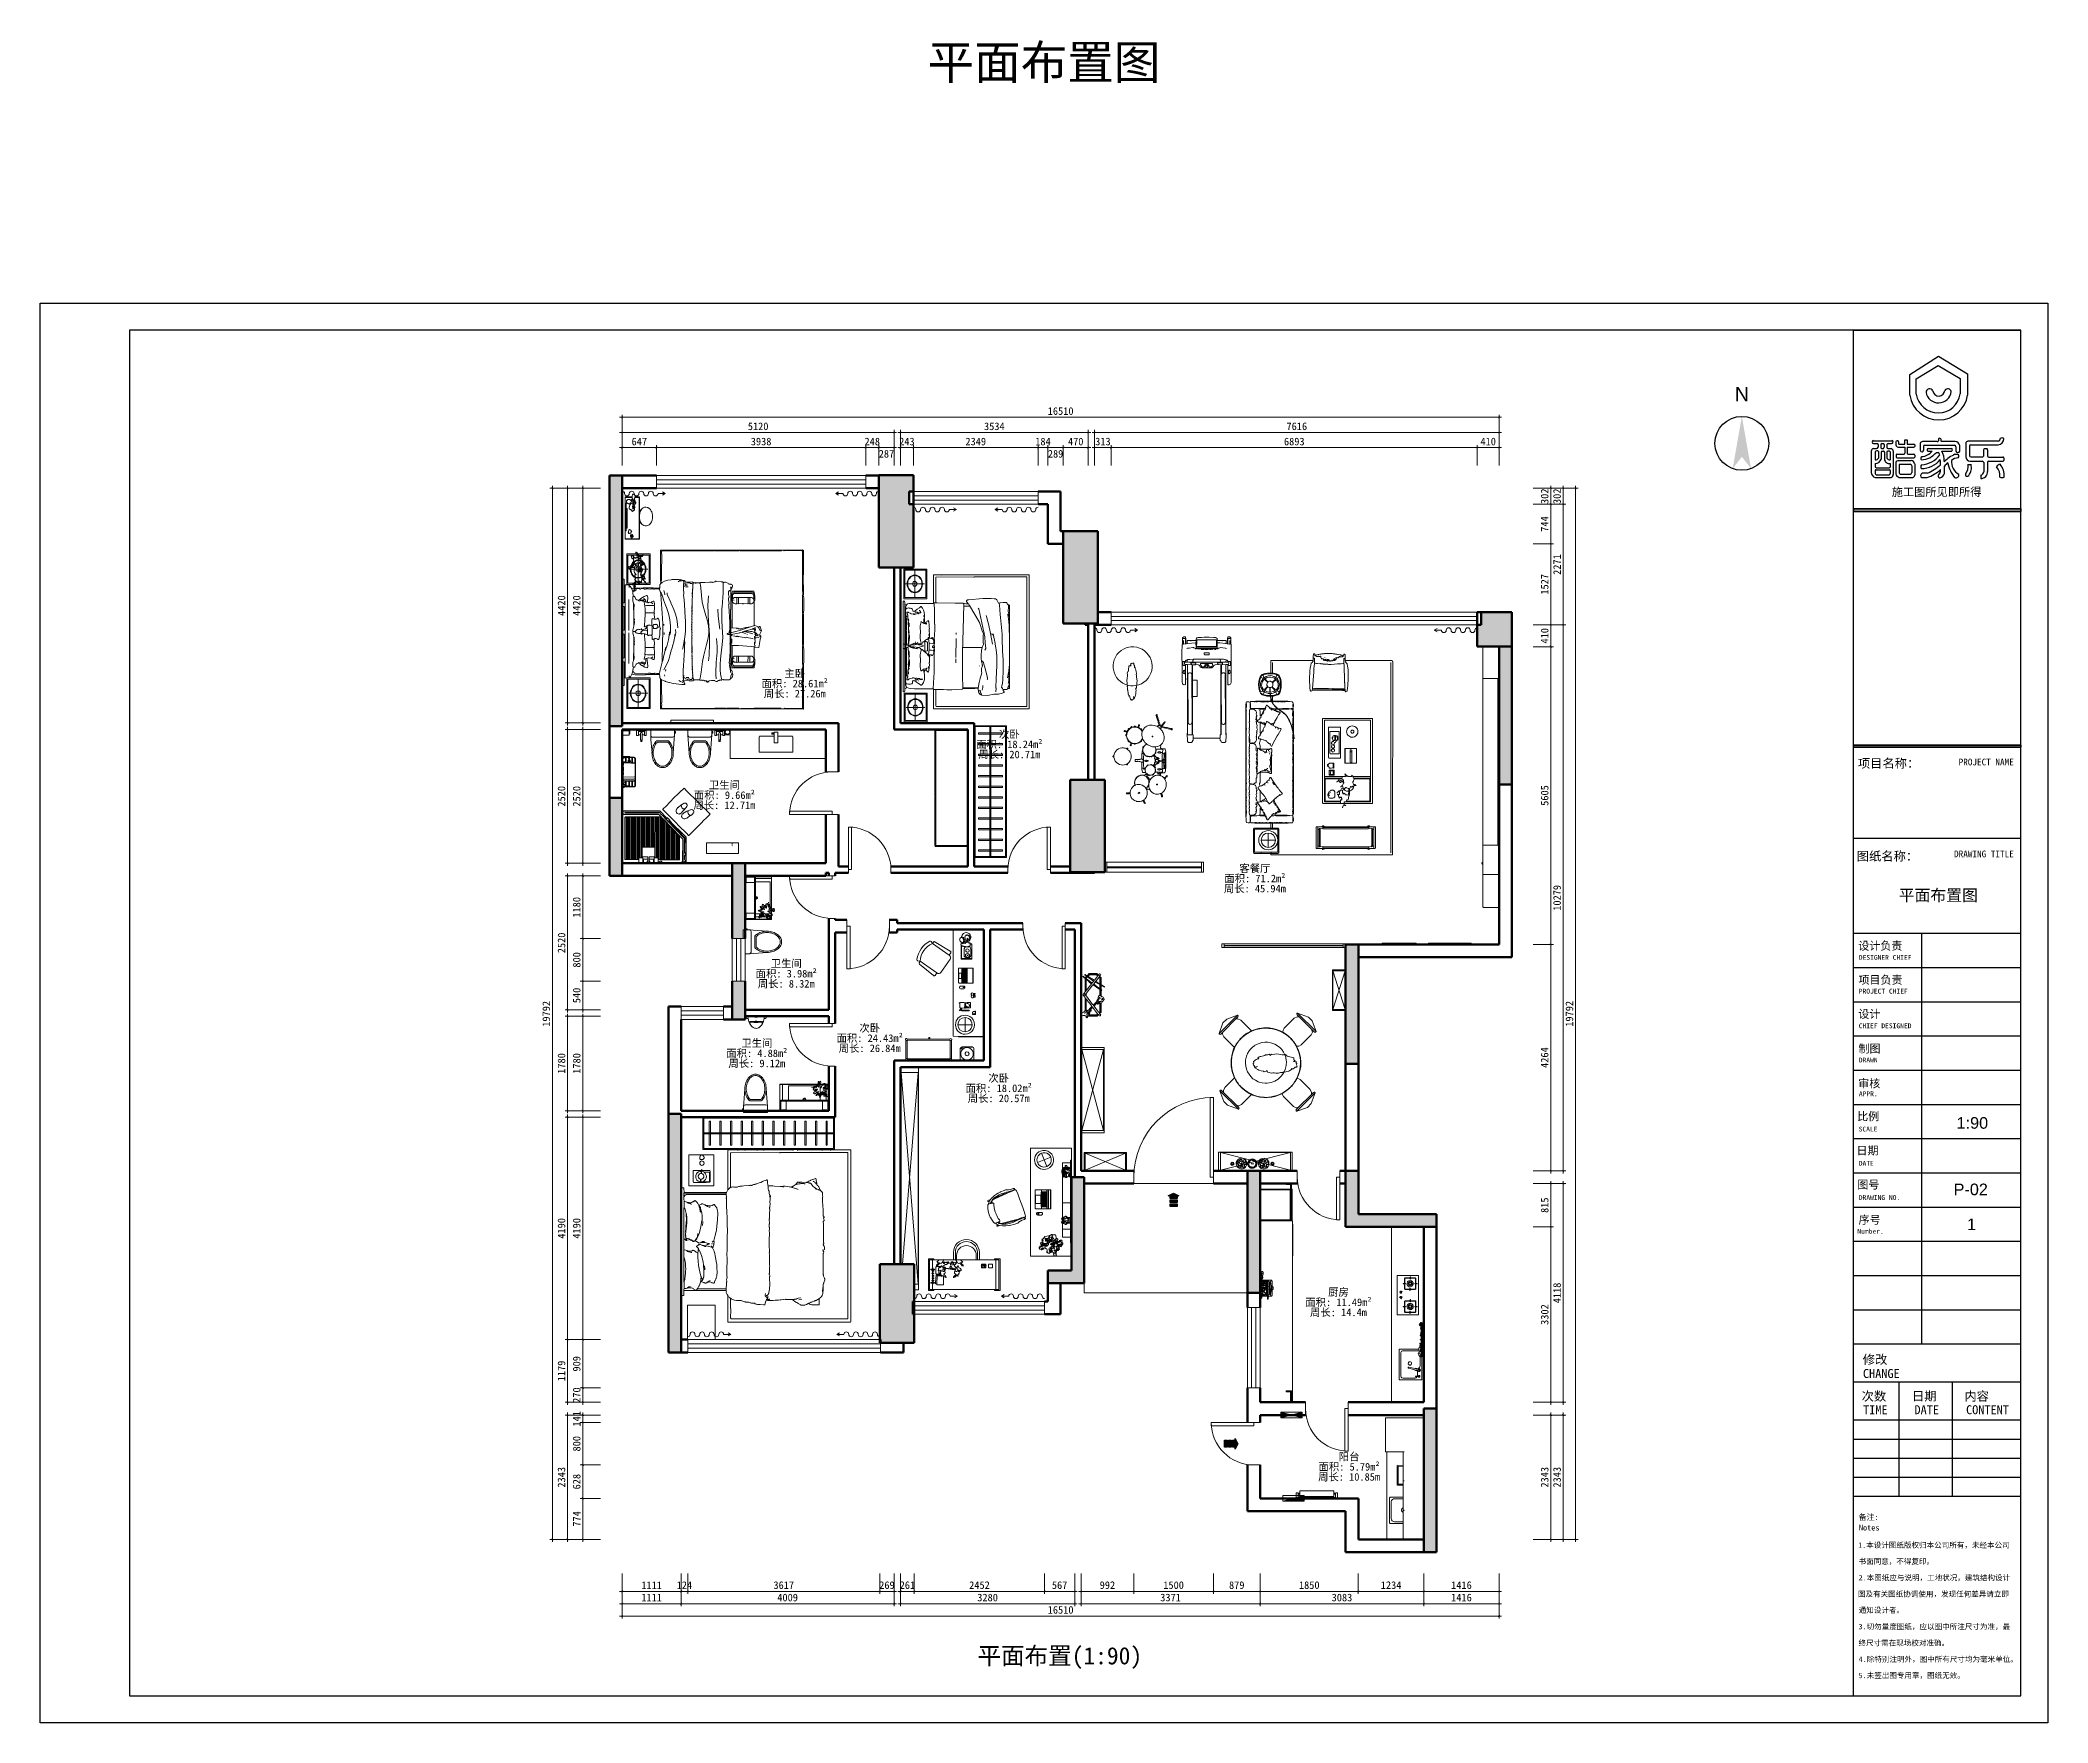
# Model space of a CAD drawing. Header units: millimetres. Extents: x 0 to 37800, y -37845 to -6163.
import ezdxf

# ---------------------------------------------------------------- set-up
doc = ezdxf.new("R2010")
doc.units = ezdxf.units.MM
doc.linetypes.add('ACAD_ISO07W100', pattern=[3, 0, -3])
doc.layers.get('0').update_dxf_attribs({"lineweight": 13})
for name, color, linetype in [('00图框', 7, 'Continuous'), ('SH-尺寸标注', 32, 'Continuous'), ('SH-符号标注', 1, 'Continuous'), ('图框', 4, 'Continuous'), ('图框文字', 7, 'Continuous')]:
    doc.layers.add(name, color=color, linetype=linetype)
for name, color, linetype, lineweight in [('BS-承重墙柱', 7, 'Continuous', 50), ('BS-非承重墙', 7, 'Continuous', 50), ('DS-固定家具', 4, 'Continuous', 13), ('DS-定制五金', 2, 'Continuous', 13), ('DS-定制台面', 7, 'Continuous', 13), ('DS-定制柜体', 4, 'Continuous', 13), ('DS-定制柜门', 30, 'Continuous', 13), ('DS-洁具', 4, 'Continuous', 13), ('DS-活动家具', 4, 'Continuous', 13), ('DS-电器', 4, 'Continuous', 13), ('DS-绿化陈设', 4, 'Continuous', 9), ('DS-门窗', 7, 'Continuous', 13), ('EM-弱电系统', 5, 'Continuous', 13), ('EM-强电系统', 1, 'Continuous', 13), ('RC-灯具', 30, 'Continuous', 13), ('SH-文字标注', 2, 'Continuous', 13)]:
    doc.layers.add(name, color=color, linetype=linetype, lineweight=lineweight)
doc.styles.add('0e113b756c7cbd20a20592cb0b51655f_SimSun', font='', dxfattribs={"height": 176.635064})
doc.styles.add('1e150f8d9abff80a802f8b29d9676000_SimSun', font='', dxfattribs={"height": 235.513419})
doc.styles.add('2d1e2366a3f214301024c2bbb94502e4_SimSun', font='', dxfattribs={"height": 125.877061})
doc.styles.add('31c75dbd597bbf9dbb9d78976e414cb7_SimSun', font='', dxfattribs={"height": 141.056165})
doc.styles.add('8c1861f19ccae897a1b159ab4070abdc_SimSun', font='', dxfattribs={"height": 214.912156})
doc.styles.add('b411453e04fa315575d897f6d9934d12_SimSun', font='', dxfattribs={"height": 210.993931})
doc.styles.add('DEFAULT_COMPASS_NEW_TEXT_STYLE46.90906220242788_Arial', font='', dxfattribs={"height": 375.272498})
doc.styles.add('defaultTagTextStyle_803.5714285714284_ZH_SimSun', font='', dxfattribs={"height": 803.571429})
doc.styles.add('e7311fcd6f339991f75d87c2bb3e43e7_SimSun', font='', dxfattribs={"height": 149.872176})
doc.styles.get("Standard").update_dxf_attribs({"font": 'SimSun.ttf'})
doc.styles.add('T_12_2_SimSun', font='', dxfattribs={"height": 406.148693})
doc.styles.add('T_20_SimSun', font='', dxfattribs={"height": 178.571429})
doc.styles.add('自定义样式_Arial_303.3707865168539', font='', dxfattribs={"height": 303.370787})
doc.styles.add('自定义样式_SimSun_303.3707865168539', font='', dxfattribs={"height": 303.370787})
doc.styles.get('0e113b756c7cbd20a20592cb0b51655f_SimSun').set_extended_font_data('SimSun')
doc.styles.get('1e150f8d9abff80a802f8b29d9676000_SimSun').set_extended_font_data('SimSun')
doc.styles.get('2d1e2366a3f214301024c2bbb94502e4_SimSun').set_extended_font_data('SimSun')
doc.styles.get('31c75dbd597bbf9dbb9d78976e414cb7_SimSun').set_extended_font_data('SimSun')
doc.styles.get('8c1861f19ccae897a1b159ab4070abdc_SimSun').set_extended_font_data('SimSun')
doc.styles.get('b411453e04fa315575d897f6d9934d12_SimSun').set_extended_font_data('SimSun')
doc.styles.get('DEFAULT_COMPASS_NEW_TEXT_STYLE46.90906220242788_Arial').set_extended_font_data('Arial')
doc.styles.get('defaultTagTextStyle_803.5714285714284_ZH_SimSun').set_extended_font_data('SimSun')
doc.styles.get('e7311fcd6f339991f75d87c2bb3e43e7_SimSun').set_extended_font_data('SimSun')
doc.styles.get('T_12_2_SimSun').set_extended_font_data('SimSun')
doc.styles.get('T_20_SimSun').set_extended_font_data('SimSun')
doc.styles.get('自定义样式_Arial_303.3707865168539').set_extended_font_data('Arial')
doc.styles.get('自定义样式_SimSun_303.3707865168539').set_extended_font_data('SimSun')
doc.dimstyles.new('D_20_2.35', dxfattribs={"dimtxt": 142.857143, "dimasz": 35.714286, "dimexe": 47.619048, "dimexo": 0, "dimgap": 0, "dimtad": 1, "dimdec": 0, "dimzin": 1, "dimdsep": 46, "dimtxsty": 'Standard', "dimblk": 'ARCHTICK', "dimcen": 0.09, "dimdle": 47.619048, "dimclrd": 252, "dimclre": 252, "dimclrt": 134, "dimadec": 0, "dimazin": 0, "dimtfac": 1, "dimtdec": 4, "dimtix": 1, "dimtmove": 2, "dimatfit": 3, "dimfxl": 335.714273, "dimfxlon": 1, "dimtolj": 1, "dimtzin": 0, "dimlwd": 9, "dimlwe": 9, "dimarcsym": 0})

msp = doc.modelspace()

# ---------------------------------------------------------------- texts
at = {"layer": 'SH-文字标注', "color": 2, "insert": (18900, -6615), "char_height": 642.86, "attachment_point": 5, "line_spacing_factor": 0.8, "style": 'defaultTagTextStyle_803.5714285714284_ZH_SimSun'}
msp.add_mtext('平面布置图', dxfattribs=at)
at = {"layer": 'SH-文字标注', "color": 134, "char_height": 142.857, "attachment_point": 5, "line_spacing_factor": 0.8, "style": 'T_20_SimSun'}
for s, insert in [('主卧^J面积: 28.61m²^J周长: 27.26m', (14207.7, -18285.2)), ('次卧^J面积: 18.24m²^J周长: 20.71m', (18247.7, -19430.2)), ('卫生间^J面积: 9.66m²^J周长: 12.71m', (12882.7, -20386.4)), ('客餐厅^J面积: 71.2m²^J周长: 45.94m', (22870.3, -21955.5)), ('卫生间^J面积: 3.98m²^J周长: 8.32m', (14046.5, -23747.5)), ('次卧^J面积: 24.43m²^J周长: 26.84m', (15618.4, -24962.4)), ('卫生间^J面积: 4.88m²^J周长: 9.12m', (13493.4, -25246.7)), ('次卧^J面积: 18.02m²^J周长: 20.57m', (18047.7, -25905.5)), ('厨房^J面积: 11.49m²^J周长: 14.4m', (24443.8, -29934.5)), ('阳台^J面积: 5.79m²^J周长: 10.85m', (24643.8, -33032.3))]:
    msp.add_mtext(s, dxfattribs=dict(at, insert=insert))
at = {"layer": 'SH-文字标注', "color": 7, "insert": (19198, -36624.5), "char_height": 324.92, "attachment_point": 5, "line_spacing_factor": 0.8, "style": 'T_12_2_SimSun'}
msp.add_mtext('平面布置(1:90)', dxfattribs=at)
at = {"layer": 'SH-符号标注', "color": 7, "insert": (32039, -12826.1), "char_height": 270.2, "attachment_point": 5, "line_spacing_factor": 0.8, "style": 'DEFAULT_COMPASS_NEW_TEXT_STYLE46.90906220242788_Arial'}
msp.add_mtext('N', dxfattribs=at)
at = {"layer": '图框', "color": 7, "attachment_point": 5, "line_spacing_factor": 0.8}
for s, insert, char_height, style in [('平面布置图', (35737.7, -22274.7), 218.43, '自定义样式_SimSun_303.3707865168539'), ('1:90', (36378.5, -26551.2), 218.43, '自定义样式_Arial_303.3707865168539'), ('P-02', (36348.7, -27802.8), 218.43, '自定义样式_Arial_303.3707865168539'), ('1', (36363.6, -28458.5), 218.4, '自定义样式_Arial_303.3707865168539')]:
    msp.add_mtext(s, dxfattribs=dict(at, insert=insert, char_height=char_height, style=style))

# ---------------------------------------------------------------- blocks, each defined once
blk = doc.blocks.new('_Frame133990009')
at = {"layer": '00图框'}
for points in [[(-1, -5885), (-3501, -5885), (-3501, -5941), (-1, -5941)], [(-1, -10828), (-3501, -10828), (-3501, -10867), (-1, -10867)]]:
    blk.add_hatch(color=251, dxfattribs=at).paths.add_polyline_path(points, flags=0)
at = {"color": 7, "linetype": 'Continuous', "ltscale": 2}
for p, q in [((-3501, -5885), (-1, -5885)), ((-3501, -5941), (-3501, -5885)), ((-1, -5941), (-3501, -5941)), ((-1, -5885), (-1, -5941)), ((-3501, -10828), (-1, -10828)), ((-3501, -10867), (-3501, -10828)), ((-1, -10867), (-3501, -10867)), ((-1, -10828), (-1, -10867))]:
    blk.add_line(p, q, dxfattribs=at)
at = {"layer": '00图框', "color": 7, "linetype": 'Continuous', "ltscale": 2}
for p, q in [((-3501, -30715), (-3501, -2147)), ((-3501, -2147), (-1, -2147)), ((-2325, -3072), (-1720, -2691)), ((-2187, -3167), (-1730, -2883)), ((-1730, -2883), (-1269, -3158)), ((-1720, -2691), (-1113, -3063)), ((-2325, -3509), (-2325, -3072)), ((-2187, -3484), (-2187, -3167)), ((-1269, -3158), (-1269, -3478)), ((-1113, -3063), (-1113, -3506)), ((-3084, -4458), (-2700, -4458)), ((-3080, -4520), (-3007, -4520)), ((-2985, -4540), (-2985, -4596)), ((-2932, -4540), (-2932, -4596)), ((-2905, -4519), (-2876, -4519)), ((-2860, -4540), (-2860, -4596)), ((-2803, -4540), (-2803, -4596)), ((-2776, -4520), (-2703, -4520)), ((-2614, -4483), (-2614, -4545)), ((-2558, -4480), (-2558, -4520)), ((-2542, -4596), (-2427, -4596)), ((-2541, -4533), (-2427, -4533)), ((-2427, -4533), (-2427, -4439)), ((-2427, -4439), (-2378, -4439)), ((-2427, -4596), (-2427, -4722)), ((-2378, -4439), (-2378, -4533)), ((-2378, -4533), (-2239, -4533)), ((-2378, -4594), (-2237, -4594)), ((-2378, -4594), (-2378, -4723)), ((-2218, -4545), (-2218, -4580)), ((-2106, -4514), (-2106, -4660)), ((-1750, -4476), (-2059, -4476)), ((-2035, -4575), (-2035, -4655)), ((-2013, -4555), (-1386, -4555)), ((-1724, -4422), (-1724, -4461)), ((-1674, -4422), (-1674, -4461)), ((-1376, -4476), (-1659, -4476)), ((-1362, -4585), (-1362, -4675)), ((-1274, -4676), (-1274, -4561)), ((-1153, -4495), (-1153, -4797)), ((-467, -4466), (-1088, -4466)), ((-1075, -4571), (-1075, -4777)), ((-1046, -4544), (-471, -4544)), ((-3130, -4676), (-3130, -5128)), ((-3083, -4621), (-3016, -4621)), ((-3046, -4688), (-3046, -4861)), ((-3046, -4937), (-3046, -5014)), ((-3024, -5024), (-2755, -5024)), ((-2977, -4686), (-2977, -4822)), ((-2923, -4699), (-2923, -4844)), ((-2905, -4621), (-2876, -4621)), ((-2905, -4677), (-2876, -4677)), ((-2853, -4699), (-2853, -4844)), ((-2800, -4686), (-2800, -4822)), ((-2779, -4621), (-2713, -4621)), ((-2733, -4688), (-2733, -4861)), ((-2733, -4937), (-2733, -5014)), ((-2669, -4676), (-2669, -5167)), ((-2617, -4912), (-2617, -5150)), ((-2611, -4760), (-2611, -4803)), ((-2592, -4741), (-2441, -4741)), ((-2591, -4818), (-2232, -4818)), ((-2558, -4874), (-2295, -4874)), ((-2548, -4985), (-2548, -5118)), ((-2536, -4952), (-2315, -4952)), ((-2362, -4741), (-2240, -4741)), ((-2280, -4981), (-2280, -5124)), ((-2221, -4941), (-2221, -5178)), ((-2216, -4761), (-2216, -4802)), ((-1947, -4676), (-1853, -4676)), ((-1942, -4621), (-1448, -4621)), ((-1767, -4702), (-1731, -4702)), ((-1653, -4676), (-1447, -4676)), ((-1599, -5146), (-1599, -4989)), ((-1379, -4743), (-1323, -4743)), ((-1101, -4953), (-1041, -4953)), ((-1060, -4888), (-809, -4888)), ((-1047, -4799), (-813, -4799)), ((-781, -4652), (-781, -4785)), ((-777, -4914), (-777, -5110)), ((-758, -4620), (-710, -4620)), ((-697, -4914), (-697, -5103)), ((-696, -4652), (-696, -4786)), ((-673, -4888), (-378, -4888)), ((-667, -4800), (-379, -4800)), ((-355, -4820), (-355, -4867)), ((-3049, -5228), (-2715, -5228)), ((-3046, -5079), (-3046, -5146)), ((-3027, -5066), (-2746, -5066)), ((-3012, -5176), (-2756, -5176)), ((-2733, -5079), (-2733, -5146)), ((-2542, -5227), (-2260, -5227)), ((-2509, -5162), (-2324, -5162)), ((-2071, -5231), (-1963, -5231)), ((-1956, -5140), (-2066, -5140)), ((-838, -5179), (-838, -5249)), ((-3501, -10867), (-1, -10867)), ((-3501, -12775), (-1, -12775)), ((-3501, -14763), (-1, -14763)), ((-2069, -23354), (-2069, -14763)), ((-3501, -15479), (-1, -15479)), ((-3501, -16195), (-1, -16195)), ((-3501, -16911), (-1, -16911)), ((-3501, -17627), (-1, -17627)), ((-3501, -18343), (-1, -18343)), ((-3501, -19059), (-1, -19059)), ((-3501, -19775), (-1, -19775)), ((-3501, -20491), (-1, -20491)), ((-3501, -21207), (-1, -21207)), ((-3501, -21922), (-1, -21922)), ((-3501, -22638), (-1, -22638)), ((-3501, -23354), (-1, -23354)), ((-3501, -24150), (-1, -24150)), ((-2546, -26536), (-2546, -24150)), ((-1432, -26536), (-1432, -24150)), ((-3501, -24945), (-1, -24945)), ((-3501, -25343), (-1, -25343)), ((-3501, -25741), (-1, -25741)), ((-3501, -26138), (-1, -26138)), ((-3501, -26536), (-1, -26536))]:
    blk.add_line(p, q, dxfattribs=at)
at = {"layer": '00图框', "color": 251, "linetype": 'Continuous', "ltscale": 2}
for p, q in [((-1, -5885), (-3501, -5885)), ((-3501, -5885), (-3501, -5941)), ((-3501, -5941), (-1, -5941)), ((-1, -5941), (-1, -5885)), ((-1, -10828), (-3501, -10828)), ((-3501, -10828), (-3501, -10867)), ((-3501, -10867), (-1, -10867)), ((-1, -10867), (-1, -10828))]:
    blk.add_line(p, q, dxfattribs=at)
at = {"layer": '00图框', "color": 7, "linetype": 'Continuous', "ltscale": 2, "flags": 128}
for points in [[(-41435, -1581), (565, -1581), (565, -31281), (-41435, -31281), (-41435, -1581)], [(-39567, -30715), (-1, -30715), (-1, -2147), (-39567, -2147), (-39567, -30715)]]:
    blk.add_lwpolyline(points, dxfattribs=at)
at = {"layer": '00图框', "color": 7, "linetype": 'Continuous', "ltscale": 2}
for centre, radius, start, end in [((-1719, -3412), 613, 189.0633, 351.2254), ((-1729, -3414), 464, 188.6788, 352.0826), ((-1909, -3446), 73.8, 25.4217, 181.4755), ((-1720, -3401), 267, 189.9871, 353.3239), ((-1716, -3397), 127, 187.8755, 356.2645), ((-1528, -3446), 73.9, 10.3302, 146.5496), ((-3082, -4489), 31.3, 94.3187, 273.3506), ((-3016, -4589), 31.6, 269.145, 346.8235), ((-3005, -4540), 19.7, 357.9813, 95.3251), ((-2906, -4546), 26.9, 88.0429, 167.3039), ((-2908, -4598), 23.5, 177.1117, 278.9893), ((-2877, -4537), 17.7, 349.2425, 85.6662), ((-2886, -4596), 26.3, 292.9891, 0.3126), ((-2777, -4546), 26, 87.0397, 167.2921), ((-2779, -4596), 24.3, 179.7737, 268.0035), ((-2702, -4489), 31.3, 266.6494, 85.6813), ((-2586, -4489), 29.3, 18.3262, 167.8205), ((-2547, -4526), 70.5, 195.3683, 273.7092), ((-2544, -4519), 14.5, 186.1129, 278.4123), ((-2238, -4556), 22.6, 27.0659, 91.1627), ((-2240, -4571), 23.9, 276.5681, 337.7041), ((-2052, -4533), 57.2, 96.6007, 160.3597), ((-2013, -4577), 22, 91.6309, 173.2415), ((-1750, -4448), 28.5, 268.8742, 333.4444), ((-1699, -4439), 30.1, 34.3448, 145.6552), ((-1655, -4457), 19.8, 190.6555, 259.3445), ((-1393, -4585), 31.1, 0.021, 77.2986), ((-1384, -4589), 113, 14.2994, 86.0895), ((-1090, -4550), 83.9, 89.0622, 139.2711), ((-1035, -4585), 42.5, 105.192, 161.4386), ((-485, -4414), 131, 276.043, 0.6561), ((-483, -4417), 51.9, 287.8972, 5.2615), ((-393, -4470), 69.6, 56.3684, 123.6316), ((-3065, -4684), 65.9, 105.8398, 172.9577), ((-3011, -4713), 43, 39.0145, 144.5069), ((-3044, -4786), 75.4, 268.286, 331.4678), ((-3043, -4812), 125, 268.7071, 344.9623), ((-3025, -4999), 25.1, 215.6619, 274.0552), ((-2900, -4700), 23, 102.506, 178.9752), ((-2875, -4699), 22, 359.8645, 92.4738), ((-2751, -4836), 102, 184.5653, 280.0218), ((-2768, -4733), 56.3, 51.8261, 124.5623), ((-2743, -4801), 60.6, 199.7555, 279.2299), ((-2757, -4992), 31.5, 272.4689, 318.043), ((-2725, -4675), 55.8, 359.2366, 77.7973), ((-2551, -4949), 76.1, 95.4692, 150.4293), ((-2589, -4763), 22.3, 97.023, 172.3879), ((-2589, -4794), 23.7, 201.5589, 265.2478), ((-2490, -4988), 58.4, 142.4892, 177.2382), ((-2448, -4721), 20.5, 288.7577, 357.8254), ((-2355, -4719), 23.4, 189.8664, 250.4176), ((-2317, -4991), 38.7, 15.3429, 86.4694), ((-2298, -4951), 77.5, 7.3153, 87.9697), ((-2239, -4765), 23.8, 9.8926, 92.8722), ((-2234, -4799), 18.7, 276.5205, 350.2473), ((-2070, -4656), 35.9, 186.187, 2.5361), ((-2050, -5003), 45.3, 123.3782, 235.8729), ((-2051, -4827), 42.8, 121.8392, 226.6122), ((-2097, -4432), 427, 272.3026, 320.7721), ((-2073, -4546), 495, 269.6552, 321.4289), ((-2133, -4404), 564, 275.8575, 321.3412), ((-2094, -4482), 310, 273.9523, 321.1287), ((-1930, -4650), 31.5, 111.6127, 237.2128), ((-2482, -4022), 1236, 295.1849, 310.2737), ((-1788, -4783), 99.1, 15.3673, 54.4676), ((-2024, -4918), 344, 352.3038, 10.7649), ((-2026, -4881), 425, 357.8846, 28.7671), ((-1071, -5425), 748, 114.3082, 135.1267), ((-906, -5684), 982, 129.226, 134.9163), ((-871, -4800), 668, 190.7057, 220.3029), ((-1261, -5157), 346, 98.1899, 123.8383), ((-1129, -4885), 325, 177.3231, 238.5217), ((-1458, -4649), 29.8, 291.0497, 70.1958), ((-1318, -4655), 48.4, 203.5785, 334.051), ((-1344, -4783), 46.2, 317.397, 62.1117), ((-1425, -4975), 325, 325.9002, 3.9769), ((-1042, -4777), 112, 189.9894, 261.0429), ((-1324, -5017), 290, 323.8129, 12.8), ((-1044, -4767), 31.9, 197.063, 266.0296), ((-817, -4747), 52.8, 274.9534, 313.251), ((-817, -4932), 43.9, 23.1977, 79.7655), ((-737, -4660), 44.8, 118.117, 170.1296), ((-744, -4654), 47.9, 2.4315, 45.3303), ((-668, -4917), 29.4, 98.9535, 172.6014), ((-667, -4762), 37.8, 218.8604, 269.4316), ((-426, -5038), 85.3, 93.6778, 159.4525), ((-695, -5182), 257, 351.6279, 42.5776), ((-731, -5192), 384, 356.0858, 38.6706), ((-381, -4828), 27.8, 16.3888, 84.9004), ((-377, -4866), 22.2, 266.9322, 356.9554), ((-3017, -5118), 114, 184.546, 253.5877), ((-3028, -5085), 19, 88.4624, 161.4065), ((-3014, -5144), 31.7, 182.8788, 273.3527), ((-2764, -5146), 30.4, 284.461, 1.1456), ((-2746, -5079), 12.2, 356.5833, 90.1358), ((-2731, -5167), 62.6, 284.7024, 359.8657), ((-2521, -5132), 97.8, 190.6832, 257.6799), ((-2498, -5112), 50.5, 186.4435, 257.5309), ((-2328, -5113), 49.1, 275.0012, 347.3706), ((-2269, -5180), 48.2, 280.6915, 1.9889), ((-2046, -5187), 50.7, 113.2665, 240.4321), ((-2276, -4375), 912, 290.1177, 311.0182), ((-1694, -5198), 37.4, 153.4314, 282.6999), ((-1825, -5071), 147, 311.4031, 3.379), ((-1727, -5108), 133, 288.0126, 343.6602), ((-1357, -5176), 60.2, 247.696, 13.0599), ((-1121, -5169), 36.5, 161.6014, 329.0657), ((-834, -5112), 137, 268.3218, 3.7575), ((-853, -5104), 76.3, 281.0456, 355.655), ((-395, -5139), 92, 240.085, 300.5245)]:
    blk.add_arc(centre, radius, start, end, dxfattribs=at)
at = {"layer": '00图框', "color": 7, "insert": (-2700, -5446), "char_height": 171.9, "attachment_point": 1, "line_spacing_factor": 0.8, "style": '8c1861f19ccae897a1b159ab4070abdc_SimSun'}
blk.add_mtext('施工图所见即所得', dxfattribs=at)
at = {"layer": '图框文字', "color": 7, "attachment_point": 1, "line_spacing_factor": 0.8}
for s, insert, char_height, style in [('项目名称：', (-3409, -11113), 188.4, '1e150f8d9abff80a802f8b29d9676000_SimSun'), ('PROJECT NAME', (-1301, -11110), 141.31, '0e113b756c7cbd20a20592cb0b51655f_SimSun'), ('图纸名称：', (-3433, -13055), 188.4, '1e150f8d9abff80a802f8b29d9676000_SimSun'), ('DRAWING TITLE', (-1397, -13032), 141.31, '0e113b756c7cbd20a20592cb0b51655f_SimSun'), ('设计负责', (-3400, -14941), 168.8, 'b411453e04fa315575d897f6d9934d12_SimSun'), ('DESIGNER CHIEF', (-3390, -15218), 100.7, '2d1e2366a3f214301024c2bbb94502e4_SimSun'), ('项目负责', (-3397, -15654), 168.8, 'b411453e04fa315575d897f6d9934d12_SimSun'), ('PROJECT CHIEF', (-3390, -15924), 100.7, '2d1e2366a3f214301024c2bbb94502e4_SimSun'), ('设计', (-3400, -16368), 168.8, 'b411453e04fa315575d897f6d9934d12_SimSun'), ('CHIEF DESIGNED', (-3391, -16649), 100.7, '2d1e2366a3f214301024c2bbb94502e4_SimSun'), ('制图', (-3396, -17092), 168.8, 'b411453e04fa315575d897f6d9934d12_SimSun'), ('DRAWN', (-3390, -17365), 100.7, '2d1e2366a3f214301024c2bbb94502e4_SimSun'), ('审核', (-3402, -17822), 168.8, 'b411453e04fa315575d897f6d9934d12_SimSun'), ('APPR.', (-3388, -18071), 100.7, '2d1e2366a3f214301024c2bbb94502e4_SimSun'), ('比例', (-3423, -18509), 168.8, 'b411453e04fa315575d897f6d9934d12_SimSun'), ('SCALE', (-3393, -18809), 100.7, '2d1e2366a3f214301024c2bbb94502e4_SimSun'), ('日期', (-3438, -19224), 168.8, 'b411453e04fa315575d897f6d9934d12_SimSun'), ('DATE', (-3390, -19525), 100.7, '2d1e2366a3f214301024c2bbb94502e4_SimSun'), ('图号', (-3419, -19938), 168.8, 'b411453e04fa315575d897f6d9934d12_SimSun'), ('DRAWING NO.', (-3390, -20241), 100.7, '2d1e2366a3f214301024c2bbb94502e4_SimSun'), ('Number.', (-3420, -20947), 100.7, '2d1e2366a3f214301024c2bbb94502e4_SimSun'), ('序号', (-3395, -20674), 168.8, 'b411453e04fa315575d897f6d9934d12_SimSun'), ('修改', (-3306, -23583), 188.4, '1e150f8d9abff80a802f8b29d9676000_SimSun'), ('CHANGE', (-3303, -23878), 188.4, '1e150f8d9abff80a802f8b29d9676000_SimSun'), ('次数', (-3331, -24353), 188.4, '1e150f8d9abff80a802f8b29d9676000_SimSun'), ('日期', (-2277, -24350), 188.4, '1e150f8d9abff80a802f8b29d9676000_SimSun'), ('内容', (-1181, -24353), 188.4, '1e150f8d9abff80a802f8b29d9676000_SimSun'), ('TIME', (-3300, -24636), 188.4, '1e150f8d9abff80a802f8b29d9676000_SimSun'), ('DATE', (-2225, -24636), 188.4, '1e150f8d9abff80a802f8b29d9676000_SimSun'), ('CONTENT', (-1146, -24636), 188.4, '1e150f8d9abff80a802f8b29d9676000_SimSun'), ('备注:', (-3395, -26918), 119.9, 'e7311fcd6f339991f75d87c2bb3e43e7_SimSun'), ('Notes', (-3387, -27137), 119.9, 'e7311fcd6f339991f75d87c2bb3e43e7_SimSun'), ('1.本设计图纸版权归本公司所有，未经本公司', (-3404, -27506), 112.84, '31c75dbd597bbf9dbb9d78976e414cb7_SimSun'), ('书面同意，不得复印。', (-3395, -27847), 112.8, '31c75dbd597bbf9dbb9d78976e414cb7_SimSun'), ('图及有关图纸协调使用，发现任何差异请立即', (-3407, -28529), 112.84, '31c75dbd597bbf9dbb9d78976e414cb7_SimSun'), ('2.本图纸应与说明，工地状况，建筑结构设计', (-3394, -28188), 112.84, '31c75dbd597bbf9dbb9d78976e414cb7_SimSun'), ('通知设计者。', (-3392, -28867), 112.8, '31c75dbd597bbf9dbb9d78976e414cb7_SimSun'), ('3.切勿量度图纸，应以图中所注尺寸为准，最', (-3395, -29211), 112.84, '31c75dbd597bbf9dbb9d78976e414cb7_SimSun'), ('终尺寸需在现场校对准确。', (-3396, -29552), 112.84, '31c75dbd597bbf9dbb9d78976e414cb7_SimSun'), ('5.未签出图专用章，图纸无效。', (-3395, -30233), 112.84, '31c75dbd597bbf9dbb9d78976e414cb7_SimSun'), ('4.除特别注明外，图中所有尺寸均为毫米单位。', (-3392, -29893), 112.84, '31c75dbd597bbf9dbb9d78976e414cb7_SimSun')]:
    blk.add_mtext(s, dxfattribs=dict(at, insert=insert, char_height=char_height, style=style))
blk = doc.blocks.new('ARCHITECTURE_c14ac505253f887310d2b723b3b19dc0_e1268d0fe68d4a2183bca38f510edc0f')
at = {"color": 8, "linetype": 'Continuous', "ltscale": 2}
blk.add_line((2859, -7424), (2859, -9483), dxfattribs=at)
blk = doc.blocks.new('ARCHITECTURE_5a4c32e7952858a01887b74cb2ca0c8b_e5103680e34b4a39b375d9e4f5c3e317')
at = {"color": 8, "linetype": 'Continuous', "ltscale": 2}
blk.add_line((2859, -9483), (5930, -9483), dxfattribs=at)
blk = doc.blocks.new('ARCHITECTURE_fefefaa7ce6a8e5e530d966b959ce653_fce81f21a64b4aae9bd38bb45a847f5b')
at = {"color": 8, "linetype": 'Continuous', "ltscale": 2}
blk.add_line((5930, -9483), (5930, -7424), dxfattribs=at)
blk = doc.blocks.new('ARCHITECTURE_a55f705a756446045fc6c508dacda255_3809ea9f96374d3aa6e8ec40e298cb36')
at = {"color": 8, "linetype": 'Continuous', "ltscale": 2}
blk.add_line((5930, -7424), (2859, -7424), dxfattribs=at)
blk = doc.blocks.new('LEGEND_5510436909789160a26770f107a7aa71_e9ae5523780d43ac80fe2755ce7fa008')
at = {"layer": 'DS-绿化陈设', "color": 143, "linetype": 'Continuous', "ltscale": 2}
for p, q in [((51, 2512), (26, 2512)), ((26, 2512), (26, 22)), ((586, 2512), (500, 2512)), ((500, 2477), (586, 2477)), ((2791, 2512), (2735, 2512)), ((2735, 2477), (2825, 2477)), ((3230, 2477), (3415, 2477)), ((3449, 2512), (3232, 2512)), ((3454, 2508), (3449, 2512)), ((3454, 1643), (3454, 2508)), ((3454, 30), (3454, 990)), ((26, 22), (39, 20)), ((39, 20), (3432, 17)), ((61, 56), (3415, 56)), ((3432, 17), (3437, 20)), ((3437, 20), (3454, 30))]:
    blk.add_line(p, q, dxfattribs=at)
blk = doc.blocks.new('LEGEND_711eaf0eb532e919bc95d8d947157074_b94efc99f1b0451c96420b435d57cb7d9f86fd26-3c79-4db9-a4af-07883a62c27d')
at = {"layer": 'DS-绿化陈设', "color": 143, "linetype": 'Continuous', "ltscale": 2}
for p, q in [((29, 1819), (22, 1812)), ((22, 1812), (22, 1581)), ((22, 1581), (26, 1578)), ((24, 1572), (22, 1524)), ((22, 1524), (22, 1402)), ((26, 1578), (24, 1572)), ((2540, 1819), (29, 1819)), ((128, 1775), (64, 1774)), ((64, 1774), (64, 783)), ((1764, 1775), (128, 1775)), ((2499, 1774), (1764, 1775)), ((2502, 1771), (2499, 1774)), ((2502, 311), (2502, 1771)), ((2547, 1812), (2540, 1819)), ((2547, 26), (2547, 1812)), ((22, 1402), (22, 1042)), ((26, 1039), (21, 1004)), ((21, 1004), (22, 978)), ((22, 1042), (26, 1039)), ((22, 978), (22, 548)), ((64, 783), (67, 64)), ((1735, 882), (1742, 882)), ((22, 548), (22, 449)), ((22, 449), (24, 414)), ((24, 414), (22, 269)), ((22, 269), (22, 173)), ((22, 173), (26, 170)), ((26, 170), (22, 164)), ((22, 164), (22, 32)), ((22, 32), (26, 26)), ((26, 26), (32, 19)), ((32, 19), (563, 19)), ((67, 64), (74, 61)), ((74, 61), (550, 61)), ((2177, 20), (2534, 19)), ((2179, 61), (2348, 61)), ((2348, 61), (2351, 64)), ((2351, 64), (2370, 63)), ((2370, 63), (2486, 61)), ((2486, 61), (2502, 71)), ((2499, 308), (2502, 311)), ((2499, 302), (2499, 308)), ((2502, 298), (2499, 302)), ((2502, 71), (2502, 298)), ((2534, 19), (2544, 22)), ((2544, 22), (2547, 26))]:
    blk.add_line(p, q, dxfattribs=at)
at = {"layer": 'DS-绿化陈设', "color": 143, "linetype": 'Continuous', "ltscale": 2, "flags": 128}
for points in [[(22, 1524), (32, 1524)], [(22, 1402), (32, 1402)], [(22, 978), (32, 978)], [(26, 1039), (32, 1039)], [(71, 779), (64, 783)], [(22, 548), (32, 548)], [(22, 449), (32, 449)], [(22, 269), (32, 269)], [(32, 167), (26, 170)]]:
    blk.add_lwpolyline(points, dxfattribs=at)
blk = doc.blocks.new('LEGEND_711eaf0eb532e919bc95d8d947157074_b94efc99f1b0451c96420b435d57cb7d113ceb39-718c-4d83-bd8e-b00f417fc8cb')
at = {"layer": 'DS-绿化陈设', "color": 143, "linetype": 'Continuous', "ltscale": 2}
for p, q in [((29, 1819), (22, 1812)), ((22, 1812), (22, 1581)), ((2540, 1819), (29, 1819)), ((128, 1775), (64, 1774)), ((64, 1774), (64, 783)), ((1764, 1775), (128, 1775)), ((2499, 1774), (1764, 1775)), ((2502, 1771), (2499, 1774)), ((2502, 311), (2502, 1771)), ((2547, 1812), (2540, 1819)), ((2547, 26), (2547, 1812)), ((22, 1581), (26, 1578)), ((24, 1572), (22, 1524)), ((22, 1524), (22, 1402)), ((26, 1578), (24, 1572)), ((22, 1402), (22, 1042)), ((26, 1039), (21, 1004)), ((21, 1004), (22, 978)), ((22, 1042), (26, 1039)), ((22, 978), (22, 548)), ((64, 783), (67, 64)), ((22, 548), (22, 449)), ((22, 449), (24, 414)), ((24, 414), (22, 269)), ((2499, 308), (2502, 311)), ((2499, 302), (2499, 308)), ((2502, 298), (2499, 302)), ((2502, 71), (2502, 298)), ((22, 269), (22, 173)), ((22, 173), (26, 170)), ((26, 170), (22, 164)), ((22, 164), (22, 32)), ((22, 32), (26, 26)), ((26, 26), (32, 19)), ((32, 19), (613, 19)), ((67, 64), (74, 61)), ((74, 61), (576, 61)), ((2155, 20), (2534, 19)), ((2201, 61), (2348, 61)), ((2348, 61), (2351, 64)), ((2351, 64), (2370, 63)), ((2370, 63), (2486, 61)), ((2486, 61), (2502, 71)), ((2534, 19), (2544, 22)), ((2544, 22), (2547, 26))]:
    blk.add_line(p, q, dxfattribs=at)
at = {"layer": 'DS-绿化陈设', "color": 143, "linetype": 'Continuous', "ltscale": 2, "flags": 128}
for points in [[(22, 1524), (32, 1524)], [(22, 1402), (32, 1402)], [(22, 978), (32, 978)], [(26, 1039), (32, 1039)], [(71, 779), (64, 783)], [(22, 548), (32, 548)], [(22, 449), (32, 449)], [(22, 269), (32, 269)], [(32, 167), (26, 170)]]:
    blk.add_lwpolyline(points, dxfattribs=at)
blk = doc.blocks.new('LEGEND_e8aff99fd43868ba07bc2b042a3451dc_7f2f002c58db45e8abb7a24cd582c25c')
at = {"layer": 'DS-绿化陈设', "color": 143, "linetype": 'Continuous', "ltscale": 2}
for p, q in [((589, 2413), (27, 2413)), ((27, 2413), (27, 1767)), ((38, 1505), (42, 2394)), ((42, 2394), (46, 2398)), ((46, 2398), (91, 2398)), ((91, 2398), (95, 2394)), ((95, 2394), (141, 2398)), ((141, 2398), (144, 2394)), ((144, 2394), (448, 2396)), ((448, 2396), (579, 2399)), ((2386, 2417), (2381, 2417)), ((2421, 2409), (2386, 2417)), ((2404, 2398), (2405, 2398)), ((2405, 2398), (2421, 2409)), ((2432, 2409), (2421, 2409)), ((2436, 2413), (2432, 2409)), ((2435, 2406), (2432, 2409)), ((2447, 2400), (2435, 2406)), ((3017, 2413), (2436, 2413)), ((2576, 2396), (2447, 2400)), ((2941, 2394), (2576, 2396)), ((2945, 2398), (2941, 2394)), ((2994, 2398), (2945, 2398)), ((2999, 2395), (2994, 2398)), ((3006, 2390), (2999, 2395)), ((3006, 1528), (3006, 2390)), ((3021, 2409), (3017, 2413)), ((3021, 1778), (3021, 2409)), ((27, 1767), (30, 1763)), ((30, 1763), (27, 1102)), ((3017, 1775), (3021, 1778)), ((3017, 1615), (3017, 1775)), ((42, 1501), (38, 1505)), ((42, 1330), (42, 1501)), ((3013, 1520), (3006, 1528)), ((3017, 1520), (3013, 1520)), ((3021, 1611), (3017, 1615)), ((3017, 1520), (3018, 1523)), ((3017, 1512), (3017, 1520)), ((3021, 1505), (3017, 1512)), ((3018, 1523), (3021, 1528)), ((3021, 1528), (3021, 1611)), ((3021, 1102), (3021, 1505)), ((27, 1102), (30, 1098)), ((30, 1083), (27, 1079)), ((27, 1079), (27, 965)), ((30, 1098), (42, 1110)), ((30, 1098), (30, 1083)), ((38, 1326), (42, 1330)), ((38, 1303), (38, 1326)), ((42, 1300), (38, 1303)), ((42, 1110), (42, 1300)), ((3017, 1094), (3021, 1102)), ((3017, 1087), (3017, 1094)), ((3018, 1083), (3017, 1087)), ((3021, 395), (3018, 1083)), ((27, 965), (30, 961)), ((30, 673), (27, 669)), ((30, 961), (30, 673)), ((27, 669), (27, 395)), ((27, 395), (30, 391)), ((30, 391), (40, 403)), ((3017, 388), (3021, 395)), ((3017, 350), (3017, 388)), ((3025, 34), (3017, 350)), ((866, 19), (866, 30)), ((1820, 23), (1885, 15)), ((1885, 15), (2121, 17)), ((2121, 17), (2174, 23)), ((2174, 23), (2177, 23)), ((2177, 23), (2181, 19)), ((2181, 19), (2554, 23)), ((2554, 23), (2557, 19)), ((2557, 19), (3010, 19)), ((3010, 19), (3025, 34))]:
    blk.add_line(p, q, dxfattribs=at)
at = {"layer": 'DS-绿化陈设', "color": 143, "linetype": 'Continuous', "ltscale": 2, "flags": 128}
for points in [[(3017, 1094), (3013, 1094), (3006, 1102), (3006, 1315), (3010, 1319), (3010, 1326), (3006, 1330), (3006, 1505), (3016, 1512), (3017, 1512)], [(40, 403), (44, 752), (44, 844), (36, 1071), (30, 1083)], [(3017, 388), (3013, 388), (3006, 395), (3004, 908), (3008, 1079), (3013, 1086), (3017, 1087)], [(30, 391), (30, 346), (23, 23), (27, 19), (479, 19), (483, 23), (578, 21), (866, 19), (920, 15), (1155, 17), (1224, 23), (1227, 23), (1231, 19), (1809, 19), (1813, 23), (1805, 32), (1801, 34)], [(1801, 34), (1239, 34), (1232, 30), (1227, 27), (1224, 27), (1216, 31), (1212, 34), (878, 34), (874, 30), (752, 38), (194, 38), (190, 34), (175, 34), (171, 38), (156, 38), (152, 34), (110, 38), (106, 34), (49, 34), (42, 38), (38, 42), (42, 334), (30, 346)], [(1813, 23), (1820, 23), (1828, 32), (1832, 34), (2162, 34), (2169, 30), (2174, 27), (2177, 27), (2185, 31), (2288, 38), (2801, 38), (2804, 34), (2991, 34), (2998, 39), (3010, 49), (3006, 342), (3016, 349), (3017, 350)]]:
    blk.add_lwpolyline(points, dxfattribs=at)
blk = doc.blocks.new('LEGEND_c8f481f2bf962af32755da133b13a86c_68136aa110f84b1ca52f22ed3661478f1bd25a4f-4b46-426e-b8a1-2e6aba3bf7a6')
at = {"layer": 'DS-洁具', "color": 143, "linetype": 'Continuous', "ltscale": 2}
for p, q in [((75, 100), (-100, 100)), ((-100, 100), (-100, -99)), ((100, 100), (100, 100)), ((100, -99), (100, 100)), ((-100, -99), (100, -99))]:
    blk.add_line(p, q, dxfattribs=at)
blk.add_ellipse((0, 0), major_axis=(0, 84), ratio=1, start_param=-0.786231, end_param=5.496954, dxfattribs=at)
blk = doc.blocks.new('LEGEND_c8f481f2bf962af32755da133b13a86c_68136aa110f84b1ca52f22ed3661478ff63f3e2a-9239-48b6-a6fe-251ce3ddfa02')
at = {"layer": 'DS-洁具', "color": 143, "linetype": 'Continuous', "ltscale": 2}
for p, q in [((-62, 100), (-100, 100)), ((-100, 100), (-100, -99)), ((-100, -99), (-81, -99))]:
    blk.add_line(p, q, dxfattribs=at)
blk.add_ellipse((0, 0), major_axis=(0, 84), ratio=1, start_param=1.304938, end_param=1.836655, dxfattribs=at)
blk = doc.blocks.new('LEGEND_22393286dd7387b47f59be1f25bad235_6c36ad1b68f747bca2daae233c55a6c2')
at = {"layer": 'DS-绿化陈设', "color": 143, "linetype": 'Continuous', "ltscale": 2, "flags": 128}
for points in [[(592, 23), (594, 149), (593, 150), (592, 374), (595, 456), (596, 498), (594, 533), (590, 586), (592, 653), (593, 712), (591, 714), (554, 716), (526, 716), (375, 717), (256, 714), (196, 714), (123, 716), (122, 717), (115, 716), (25, 716), (22, 635), (21, 599), (22, 598), (23, 563), (28, 493), (27, 470), (26, 416), (24, 388), (25, 100), (23, 22), (141, 21), (177, 20), (288, 19), (394, 22), (512, 22), (570, 19), (587, 19)], [(298, 477), (276, 478), (256, 481), (236, 481), (230, 480), (214, 474), (202, 462), (196, 446), (199, 426), (210, 408), (226, 396), (235, 392), (271, 377), (272, 378), (275, 378), (276, 381), (294, 395), (305, 414), (312, 435), (310, 457), (308, 464), (302, 469), (296, 475), (296, 477)], [(275, 378), (275, 377), (277, 375), (292, 370), (294, 370), (353, 351), (356, 351), (383, 345), (398, 345), (418, 353), (433, 367), (442, 386), (444, 403), (436, 425), (421, 444), (407, 453), (406, 454), (383, 461), (380, 461), (347, 467), (303, 475)], [(302, 469), (303, 475), (298, 477)], [(285, 212), (286, 210), (292, 211), (294, 210), (357, 203), (365, 202), (393, 203), (400, 205), (405, 206), (423, 214), (426, 216), (445, 238), (451, 247), (453, 267), (447, 287), (434, 303), (427, 308), (416, 312), (397, 317), (348, 317), (295, 313), (294, 312), (292, 312), (291, 313), (281, 313), (253, 308), (252, 308), (229, 304), (217, 298), (205, 284), (199, 266), (202, 247), (206, 238), (213, 231), (231, 221), (241, 218), (245, 217), (283, 211), (285, 212), (291, 216)], [(292, 211), (292, 215), (291, 216), (306, 232), (314, 252), (314, 254), (313, 277), (311, 284), (301, 301), (294, 308)], [(294, 308), (294, 312)]]:
    blk.add_lwpolyline(points, dxfattribs=at)
at = {"layer": 'DS-绿化陈设', "color": 143, "linetype": 'Continuous', "ltscale": 2}
blk.add_ellipse((580, 32), major_axis=(-10.5, -10.5), ratio=0.999944, start_param=1.307974, end_param=1.71624, dxfattribs=at)
blk = doc.blocks.new('LEGEND_e70168c0a338f8c5661f80e7543e014d_b790101877be4140b37f0fd46200bb2b')
at = {"layer": 'DS-活动家具', "color": 143, "linetype": 'Continuous', "ltscale": 2, "flags": 128}
for points in [[(130, 443), (22, 441), (22, 39), (24, 37), (26, 36), (46, 36), (54, 38), (58, 36), (1099, 36), (1106, 38), (1123, 36), (1138, 40)], [(54, 38), (54, 82), (54, 396), (54, 441)], [(1077, 408), (1063, 408), (1062, 406), (1009, 408), (1002, 406), (155, 406), (149, 408), (97, 406), (95, 408), (82, 408), (81, 406), (80, 405), (78, 396), (80, 393), (80, 85), (78, 82), (80, 74), (84, 69), (97, 69), (98, 69), (95, 85), (94, 87), (94, 395), (96, 405), (97, 406)], [(98, 69), (1062, 71), (1071, 69), (1079, 74), (1080, 82), (1080, 396), (1100, 395), (1105, 396)], [(986, 443), (981, 441), (182, 441), (178, 443), (175, 441), (133, 441), (130, 443), (138, 454), (143, 457)], [(143, 457), (163, 457), (175, 448), (178, 443)], [(149, 408), (148, 425), (149, 427), (178, 429), (179, 430), (296, 430), (298, 428), (979, 429), (1008, 428), (1011, 424), (1012, 422), (1012, 417), (1010, 412), (1009, 408)], [(1138, 40), (1138, 440), (1137, 441), (1037, 442), (1034, 443), (1031, 441), (989, 441), (986, 443), (995, 454), (999, 457)], [(999, 457), (1020, 457), (1031, 448), (1034, 443)], [(1062, 71), (1064, 75), (1065, 90), (1066, 91), (1066, 390), (1063, 403), (1062, 406)], [(1106, 38), (1105, 82), (1106, 85), (1106, 393), (1105, 396), (1106, 441)], [(149, 69), (149, 67), (148, 65), (148, 54), (152, 50), (153, 49), (1004, 49), (1011, 54), (1012, 63), (1011, 64), (1011, 69)], [(988, 36), (988, 33), (999, 22)]]:
    blk.add_lwpolyline(points, dxfattribs=at)
at = {"layer": 'DS-活动家具', "color": 143, "linetype": 'Continuous', "ltscale": 2}
for centre, radius, start, end in [((66, 441), 46.8, 254.7708, 285.2292), ((1068, 399), 13.1, 347.0045, 41.068), ((66, 128), 46.8, 254.7708, 285.2292), ((153, 41), 22, 193.8872, 259.0757), ((152, 45), 25.6, 261.7397, 339.4794), ((994, -3), 25, 59.2549, 77.1422), ((1007, 47), 28, 269.6859, 337.6942), ((1093, 128), 46.8, 254.7708, 285.2292)]:
    blk.add_arc(centre, radius, start, end, dxfattribs=at)
blk = doc.blocks.new('LEGEND_419482ea4d604c5f3dc52bcb665747f1_9c65a2e051254fae927d122b1666b06a')
at = {"layer": 'DS-活动家具', "color": 143, "linetype": 'Continuous', "ltscale": 2, "flags": 128}
for points in [[(324, 324), (321, 325), (303, 339), (302, 340), (293, 347), (291, 348), (255, 363), (217, 372), (184, 372), (162, 370), (139, 363), (131, 361), (110, 350), (105, 348), (94, 340), (91, 340), (90, 341), (82, 341), (76, 339), (67, 329), (65, 317), (66, 316), (64, 312), (52, 296), (52, 296), (50, 293), (47, 289), (45, 286), (43, 283), (42, 281)], [(66, 316), (68, 318), (83, 332), (85, 333), (92, 340)], [(206, 19), (235, 23), (248, 27), (261, 31), (278, 40), (285, 43), (294, 48), (302, 54), (330, 79), (352, 110), (367, 144), (371, 160), (376, 197), (372, 233), (365, 256), (360, 270), (359, 271), (347, 294), (324, 324), (323, 337), (315, 347), (308, 350)], [(308, 350), (297, 350), (293, 347)]]:
    blk.add_lwpolyline(points, dxfattribs=at)
at = {"layer": 'DS-活动家具', "color": 143, "linetype": 'Continuous', "ltscale": 2}
for centre, radius, start, end in [((200, 198), 179, 172.6192, 271.8999), ((229, 187), 209, 153.2985, 170.6629)]:
    blk.add_arc(centre, radius, start, end, dxfattribs=at)
blk = doc.blocks.new('LEGEND_fef85946848ada8d7ccea48b7fac873b_20cc11d580354a868360fef0c6a1ad55')
at = {"layer": 'DS-活动家具', "color": 143, "linetype": 'Continuous', "ltscale": 2}
for p, q in [((440, 446), (423, 211)), ((444, 566), (440, 446)), ((450, 578), (444, 566)), ((462, 589), (450, 578)), ((470, 607), (469, 601)), ((474, 607), (470, 607)), ((489, 600), (474, 607)), ((506, 582), (490, 589)), ((507, 581), (506, 582)), ((507, 581), (509, 589)), ((509, 579), (507, 581)), ((509, 579), (507, 581)), ((526, 574), (509, 579)), ((509, 574), (509, 579)), ((509, 572), (509, 574)), ((524, 568), (509, 572)), ((544, 570), (524, 568)), ((528, 600), (526, 600)), ((526, 600), (526, 600)), ((535, 574), (526, 574)), ((537, 576), (535, 574)), ((542, 576), (537, 576)), ((544, 574), (542, 576)), ((544, 570), (544, 574)), ((568, 570), (544, 570)), ((648, 601), (651, 646)), ((650, 585), (649, 589)), ((651, 646), (655, 655)), ((655, 655), (661, 657)), ((661, 657), (665, 653)), ((665, 653), (675, 627)), ((675, 627), (676, 624)), ((676, 624), (679, 618)), ((681, 619), (679, 618)), ((679, 618), (680, 611)), ((680, 611), (682, 601)), ((700, 617), (681, 619)), ((685, 589), (687, 580)), ((687, 580), (689, 578)), ((689, 578), (689, 570)), ((689, 570), (712, 472)), ((718, 616), (700, 617)), ((712, 472), (712, 470)), ((712, 470), (738, 383)), ((722, 615), (718, 616)), ((743, 609), (722, 615)), ((738, 383), (761, 315)), ((751, 603), (743, 609)), ((752, 483), (761, 472)), ((761, 472), (768, 475)), ((770, 583), (766, 589)), ((768, 475), (769, 480)), ((769, 480), (774, 566)), ((774, 566), (770, 583)), ((781, 565), (774, 566)), ((1272, 565), (781, 565)), ((1276, 566), (1272, 565)), ((1282, 574), (1276, 566)), ((1285, 578), (1282, 574)), ((1392, 578), (1285, 578)), ((1394, 576), (1392, 578)), ((1402, 574), (1394, 576)), ((1422, 565), (1402, 574)), ((1446, 564), (1422, 565)), ((1462, 559), (1446, 564)), ((1462, 163), (1462, 559)), ((423, 211), (418, 156)), ((761, 315), (766, 307)), ((766, 307), (767, 302)), ((767, 302), (783, 255)), ((783, 255), (785, 255)), ((785, 255), (788, 241)), ((788, 241), (811, 165)), ((811, 165), (813, 159)), ((813, 159), (816, 154)), ((816, 154), (1259, 154)), ((1259, 154), (1277, 152)), ((1277, 152), (1294, 139)), ((1294, 139), (1370, 139)), ((1370, 139), (1398, 145)), ((1398, 145), (1413, 151)), ((1413, 151), (1437, 153)), ((1437, 153), (1446, 157)), ((1446, 157), (1455, 158)), ((1455, 158), (1462, 163))]:
    blk.add_line(p, q, dxfattribs=at)
at = {"layer": 'DS-活动家具', "color": 143, "linetype": 'Continuous', "ltscale": 2, "flags": 128}
for points in [[(444, 566), (435, 565), (205, 565), (202, 566), (200, 569), (200, 572), (194, 578), (83, 578), (76, 574), (55, 565), (37, 563), (22, 561), (22, 161), (26, 157), (70, 150), (74, 148), (91, 142), (107, 139), (181, 139), (207, 154), (411, 154), (413, 156), (418, 156), (424, 139), (424, 139), (433, 134), (442, 137), (444, 139), (451, 145), (452, 146)], [(54, 535), (41, 535), (39, 531), (37, 529), (37, 194), (40, 183), (44, 171), (54, 165), (59, 167), (68, 174)], [(239, 529), (235, 533), (233, 534), (231, 539), (224, 546), (205, 555), (200, 557), (170, 557), (154, 554), (154, 555), (150, 559), (91, 559), (75, 551), (63, 537), (61, 531), (62, 194), (67, 179), (68, 177), (68, 174), (76, 170), (91, 162), (96, 160), (98, 159), (141, 159), (150, 167), (172, 160), (196, 160), (205, 163), (221, 171), (230, 183)], [(126, 270), (126, 448), (124, 470), (126, 479), (127, 522), (130, 531), (135, 535), (137, 541), (152, 552), (154, 554)], [(126, 479), (131, 478), (180, 478), (181, 479), (209, 479), (211, 478), (241, 479), (241, 479), (242, 510), (239, 529)], [(126, 448), (131, 446), (231, 446), (239, 448), (243, 455), (242, 474), (241, 479)], [(144, 533), (135, 535)], [(185, 533), (202, 533)], [(200, 557), (202, 566)], [(241, 268), (243, 274), (241, 411), (243, 413), (243, 444), (239, 448)], [(585, 311), (586, 318), (591, 339), (606, 416), (610, 439), (611, 454), (614, 466), (615, 479), (613, 481), (609, 481)], [(611, 454), (607, 454), (605, 455), (609, 478), (609, 481), (613, 494), (614, 513), (622, 554)], [(616, 492), (613, 494)], [(650, 570), (631, 570), (629, 572), (629, 576), (631, 578), (646, 579), (650, 585)], [(665, 315), (668, 324), (685, 363), (692, 370), (694, 376), (684, 419), (682, 424), (669, 474), (655, 552), (650, 570), (646, 579)], [(785, 255), (787, 259), (780, 302), (778, 311), (770, 359), (764, 386), (750, 410), (750, 411), (752, 415), (758, 424), (758, 426), (758, 450), (760, 453), (765, 461), (763, 472)], [(1230, 524), (1228, 509), (1227, 481), (1229, 479), (1227, 448), (1229, 370), (1227, 368), (1227, 355), (1229, 354), (1227, 272), (1229, 270), (1227, 239), (1228, 204), (1231, 189), (1250, 169), (1263, 161), (1279, 158), (1279, 157), (1283, 157), (1318, 167), (1325, 159)], [(1227, 448), (1233, 446), (1335, 446), (1342, 448), (1346, 464), (1342, 479)], [(1229, 479), (1233, 478), (1283, 478), (1285, 479), (1313, 479), (1314, 478), (1342, 479)], [(1246, 533), (1240, 533), (1238, 535), (1231, 530), (1230, 524)], [(1385, 559), (1320, 559), (1316, 554), (1311, 554), (1301, 556), (1268, 557), (1251, 550), (1239, 536), (1238, 535)], [(1268, 557), (1268, 565)], [(1287, 533), (1303, 533)], [(1342, 479), (1346, 491), (1343, 522), (1342, 529), (1336, 534), (1319, 552), (1316, 554)], [(1342, 270), (1346, 289), (1342, 389), (1344, 391), (1344, 444), (1342, 448)], [(1442, 189), (1442, 531), (1438, 535), (1418, 533), (1408, 548), (1393, 557), (1385, 559)], [(1409, 174), (1413, 180), (1417, 189), (1418, 533)], [(241, 268), (239, 269), (129, 270), (126, 270)], [(126, 239), (131, 237), (231, 237), (239, 239), (243, 246), (242, 264), (241, 268)], [(207, 154), (205, 163)], [(413, 137), (412, 135), (404, 72), (405, 70), (554, 41), (561, 40), (598, 32), (609, 31), (613, 28), (618, 28), (630, 44), (633, 50), (639, 54)], [(413, 137), (424, 139)], [(446, 150), (448, 150), (452, 146), (505, 148)], [(570, 135), (566, 150), (552, 144), (548, 141), (528, 138), (505, 137), (500, 141), (482, 139), (474, 141), (470, 144), (470, 146)], [(500, 141), (500, 148)], [(609, 31), (613, 37), (613, 43), (595, 82), (586, 117), (585, 118), (587, 130), (581, 135), (570, 135), (558, 135), (548, 141)], [(570, 172), (573, 192), (595, 292), (596, 296)], [(581, 135), (591, 150), (594, 150), (598, 148), (611, 150), (613, 148), (613, 144), (616, 144)], [(626, 104), (626, 98), (629, 94), (641, 96), (646, 96), (659, 107), (664, 119), (666, 121)], [(646, 96), (645, 85), (643, 81), (637, 67), (639, 54), (694, 27), (715, 19), (720, 19), (790, 43), (792, 44)], [(650, 281), (653, 289)], [(661, 176), (698, 313), (700, 315), (705, 335), (705, 335), (704, 346), (700, 365), (694, 370), (692, 370)], [(666, 121), (677, 137), (682, 148), (687, 152), (694, 156), (704, 196), (707, 205), (705, 213), (702, 215)], [(685, 133), (691, 139), (705, 139), (730, 131), (748, 131)], [(691, 139), (687, 152)], [(700, 315), (713, 315), (708, 331), (705, 335)], [(700, 213), (702, 215), (711, 283), (713, 307), (713, 315)], [(705, 139), (707, 143), (729, 148), (731, 150), (735, 148), (744, 148), (748, 152), (748, 163), (746, 165), (747, 178), (750, 191), (723, 283), (722, 285), (721, 291), (718, 304), (715, 307), (713, 307)], [(711, 283), (722, 285)], [(718, 37), (724, 41), (777, 74), (787, 78), (787, 81), (790, 85), (806, 111), (815, 140), (816, 154)], [(748, 131), (755, 134), (774, 141)], [(783, 128), (774, 141), (753, 187), (750, 191)], [(766, 307), (778, 311)], [(1227, 239), (1233, 237), (1335, 237), (1342, 239), (1345, 256), (1342, 270)], [(1229, 270), (1233, 268), (1335, 268), (1342, 270)], [(1259, 154), (1263, 161)], [(1318, 167), (1320, 168), (1332, 180), (1333, 183)], [(1325, 159), (1379, 159), (1385, 162), (1402, 170), (1407, 174), (1409, 174), (1424, 165), (1436, 174), (1442, 188), (1442, 189)], [(1341, 193), (1344, 202), (1344, 235), (1342, 239)]]:
    blk.add_lwpolyline(points, dxfattribs=at)
at = {"layer": 'DS-活动家具', "color": 143, "linetype": 'Continuous', "ltscale": 2}
for centre, major_axis, start_param, end_param in [((65, 548), (0, 17.4), 2.437774, 2.918116), ((485, 645), (0, 75.5), 3.047308, 3.470095), ((184, 255), (0, 59.9), 1.304996, 1.836596), ((258, 219), (0, 133), 1.420444, 1.770218), ((134, 190), (0, 7.17), 1.275091, 3.906129), ((159, 190), (0, 24.7), 1.829888, 2.764989), ((230, 194), (0, 9.83), 2.668594, 4.964073), ((170, 216), (0, 72.2), 4.43793, 5.035723), ((353, 139), (0, 60.1), 4.683015, 4.963077), ((613, 138), (0, 6.24), 0.031792, 2.4663), ((633, 205), (0, 75.5), 2.813091, 3.235877), ((607, 129), (0, 31.2), 3.766741, 4.558753), ((623, 134), (0, 17.7), 4.154899, 4.485198), ((612, 171), (0, 50.3), 3.7437, 4.110282), ((630, 162), (0, 61.8), 3.626098, 4.227884), ((757, 56), (0, 37.4), 4.852915, 5.344218), ((786, 53), (0, 11.1), 3.795548, 5.47225), ((1333, 192), (0, 8.15), 2.613669, 4.774123)]:
    blk.add_ellipse(centre, major_axis=major_axis, ratio=1, start_param=start_param, end_param=end_param, dxfattribs=at)
blk = doc.blocks.new('LEGEND_a1aff02b9f4f72a6f9a5908f20a5454b_71d4beab13954c0284e68ff3ec7c0884')
at = {"layer": 'DS-固定家具', "color": 143, "linetype": 'Continuous', "ltscale": 2, "flags": 128}
for points in [[(618, 19), (619, 20), (622, 23), (622, 216), (620, 218), (21, 218), (21, 21), (23, 19), (137.001035, 19.498961), (618, 19)], [(135, 77), (136, 78), (136, 82)], [(135, 61), (136, 62), (136, 68)], [(135, 42), (136, 43), (136, 50)], [(135, 26), (136, 27), (136, 34), (135, 35)]]:
    blk.add_lwpolyline(points, dxfattribs=at)
blk = doc.blocks.new('LEGEND_78e7af383d2f557740fd4896790c6938_b40ae2e8a7f14df7972a8e25c41493357e8eeb8a-4a9d-4dd5-9151-a6085ca027bb')
at = {"layer": 'DS-活动家具', "color": 143, "linetype": 'Continuous', "ltscale": 2}
for p, q in [((46, 332), (432, 332)), ((50, 275), (50, 90)), ((197, 416), (281, 416)), ((428, 275), (428, 92))]:
    blk.add_line(p, q, dxfattribs=at)
at = {"layer": 'DS-活动家具', "color": 143, "linetype": 'Continuous', "ltscale": 2, "flags": 128}
for points in [[(32, 352), (30, 347), (30, 342)], [(30, 342), (36, 335), (46, 332)], [(197, 416), (32, 352)], [(445, 352), (32, 352)], [(107, 332), (85, 328), (67, 315), (50, 275)], [(445, 352), (281, 416)], [(428, 275), (411, 315), (393, 328), (371, 332)], [(432, 332), (441, 335), (448, 342)], [(448, 342), (448, 347), (445, 352)]]:
    blk.add_lwpolyline(points, dxfattribs=at)
blk = doc.blocks.new('LEGEND_78e7af383d2f557740fd4896790c6938_b40ae2e8a7f14df7972a8e25c414933564a4c11d-45c4-4c6e-a0fa-f2b5c41bbf82')
at = {"layer": 'DS-活动家具', "color": 143, "linetype": 'Continuous', "ltscale": 2}
for p, q in [((46, 332), (432, 332)), ((50, 275), (50, 86)), ((197, 416), (281, 416)), ((428, 275), (428, 86))]:
    blk.add_line(p, q, dxfattribs=at)
at = {"layer": 'DS-活动家具', "color": 143, "linetype": 'Continuous', "ltscale": 2, "flags": 128}
for points in [[(32, 352), (30, 347), (30, 342)], [(30, 342), (36, 335), (46, 332)], [(197, 416), (32, 352)], [(445, 352), (32, 352)], [(107, 332), (85, 328), (67, 315), (50, 275)], [(445, 352), (281, 416)], [(428, 275), (411, 315), (371, 332)], [(432, 332), (441, 335), (448, 342)], [(448, 342), (448, 347), (445, 352)], [(50, 86), (59, 56), (82, 35)], [(389, 33), (417, 53), (428, 86)]]:
    blk.add_lwpolyline(points, dxfattribs=at)
blk = doc.blocks.new('LEGEND_78e7af383d2f557740fd4896790c6938_b40ae2e8a7f14df7972a8e25c4149335e34a8822-41fa-4137-9bbf-afc827afe781')
at = {"layer": 'DS-活动家具', "color": 143, "linetype": 'Continuous', "ltscale": 2}
for p, q in [((46, 332), (432, 332)), ((50, 275), (50, 86)), ((197, 416), (281, 416)), ((428, 275), (428, 86))]:
    blk.add_line(p, q, dxfattribs=at)
at = {"layer": 'DS-活动家具', "color": 143, "linetype": 'Continuous', "ltscale": 2, "flags": 128}
for points in [[(32, 352), (30, 347), (30, 342)], [(30, 342), (36, 335), (46, 332)], [(197, 416), (32, 352)], [(445, 352), (32, 352)], [(107, 332), (85, 328), (67, 315), (50, 275)], [(445, 352), (281, 416)], [(428, 275), (411, 315), (393, 328), (371, 332)], [(432, 332), (441, 335), (448, 342)], [(448, 342), (448, 347), (445, 352)], [(50, 86), (68, 44)], [(412, 47), (428, 86)]]:
    blk.add_lwpolyline(points, dxfattribs=at)
blk = doc.blocks.new('LEGEND_78e7af383d2f557740fd4896790c6938_b40ae2e8a7f14df7972a8e25c4149335f934545a-454c-4ba2-9b73-e694663f2747')
at = {"layer": 'DS-活动家具', "color": 143, "linetype": 'Continuous', "ltscale": 2}
for p, q in [((46, 332), (432, 332)), ((50, 275), (50, 86)), ((197, 416), (281, 416)), ((428, 275), (428, 86))]:
    blk.add_line(p, q, dxfattribs=at)
at = {"layer": 'DS-活动家具', "color": 143, "linetype": 'Continuous', "ltscale": 2, "flags": 128}
for points in [[(32, 352), (30, 347), (30, 342)], [(30, 342), (36, 335), (46, 332)], [(197, 416), (32, 352)], [(445, 352), (32, 352)], [(107, 332), (85, 328), (67, 315), (50, 275)], [(445, 352), (281, 416)], [(428, 275), (411, 315), (393, 328), (371, 332)], [(432, 332), (441, 335), (448, 342)], [(448, 342), (448, 347), (445, 352)], [(50, 86), (51, 78)], [(426, 72), (428, 86)]]:
    blk.add_lwpolyline(points, dxfattribs=at)
blk = doc.blocks.new('LEGEND_787d7a0a4642fbf98637e9ed8e44acfe_967caf62c340453da763a213113b21ad')
at = {"layer": 'DS-活动家具', "color": 143, "linetype": 'Continuous', "ltscale": 2}
for p, q in [((28, 126), (28, 265)), ((64, 126), (65, 265)), ((87, 128), (87, 210)), ((456, 126), (456, 210)), ((479, 126), (479, 265)), ((516, 126), (516, 265))]:
    blk.add_line(p, q, dxfattribs=at)
for centre, radius in [((272, 265), 244), ((272, 265), 207), ((272, 210), 185)]:
    blk.add_arc(centre, radius, 359.964, 179.964, dxfattribs=at)
blk = doc.blocks.new('LEGEND_cdb9de47f9c8557ee9ec1a5d91a30897_b255793ece7444ef8023f6161b2d4603')
at = {"layer": 'DS-洁具', "color": 143, "linetype": 'Continuous', "ltscale": 2}
for p, q in [((1126090.6, -200898.3), (1126090.6, -200835.4)), ((1126116, -200835.4), (1126090.6, -200835.4)), ((1126095.6, -200898.3), (1126095.6, -200840.4)), ((1126116, -200840.4), (1126095.6, -200840.4)), ((1126190.5, -200855.4), (1126100.6, -200855.4)), ((1126100.6, -200855.4), (1126100.6, -200926.2)), ((1126123.1, -200830.4), (1126168.1, -200830.4)), ((1126168.1, -200845.4), (1126123.1, -200845.4)), ((1126175.1, -200835.4), (1126200.5, -200835.4)), ((1126175.1, -200840.4), (1126195.5, -200840.4)), ((1126190.5, -200926.2), (1126190.5, -200855.4)), ((1126195.5, -200898.3), (1126195.5, -200840.4)), ((1126200.5, -200898.3), (1126200.5, -200835.4)), ((1126095.6, -200885.8), (1126100.6, -200885.8)), ((1126095.6, -200895.8), (1126100.6, -200895.8)), ((1126100.6, -200926.2), (1126190.5, -200926.2)), ((1126190.5, -200885.8), (1126195.5, -200885.8)), ((1126190.5, -200895.8), (1126195.5, -200895.8))]:
    blk.add_line(p, q, dxfattribs=at)
at = {"layer": 'DS-洁具', "color": 143, "linetype": 'Continuous', "ltscale": 2, "flags": 128}
for points in [[(1126123.1, -200845.4), (1126122.7, -200845.4), (1126122.3, -200845.4), (1126122, -200845.3), (1126121.6, -200845.3), (1126121.2, -200845.2), (1126120.8, -200845.1), (1126120.4, -200844.9), (1126120.1, -200844.8), (1126119.7, -200844.6), (1126119.4, -200844.4), (1126119, -200844.2), (1126118.7, -200844), (1126118.4, -200843.8), (1126118.1, -200843.5), (1126117.8, -200843.2), (1126117.6, -200843), (1126117.3, -200842.7), (1126117.1, -200842.3), (1126116.8, -200842), (1126116.6, -200841.7), (1126116.4, -200841.3), (1126116.3, -200841), (1126116.1, -200840.6), (1126116, -200840.3), (1126115.9, -200839.9), (1126115.8, -200839.5), (1126115.7, -200839.1), (1126115.7, -200838.7), (1126115.6, -200838.3), (1126115.6, -200837.9), (1126115.6, -200837.5), (1126115.7, -200837.2), (1126115.7, -200836.8), (1126115.8, -200836.4), (1126115.9, -200836), (1126116, -200835.6), (1126116.1, -200835.2), (1126116.3, -200834.9), (1126116.4, -200834.5), (1126116.6, -200834.2), (1126116.8, -200833.9), (1126117.1, -200833.5), (1126117.3, -200833.2), (1126117.6, -200832.9), (1126117.8, -200832.6), (1126118.1, -200832.4), (1126118.4, -200832.1), (1126118.7, -200831.9), (1126119, -200831.6), (1126119.4, -200831.4), (1126119.7, -200831.3), (1126120.1, -200831.1), (1126120.4, -200830.9), (1126120.8, -200830.8), (1126121.2, -200830.7), (1126121.6, -200830.6), (1126122, -200830.5), (1126122.3, -200830.5), (1126122.7, -200830.4), (1126123.1, -200830.4)], [(1126168.1, -200830.4), (1126168.5, -200830.4), (1126168.9, -200830.5), (1126169.3, -200830.5), (1126169.7, -200830.6), (1126170.1, -200830.7), (1126170.4, -200830.8), (1126170.8, -200830.9), (1126171.2, -200831.1), (1126171.5, -200831.3), (1126171.9, -200831.4), (1126172.2, -200831.6), (1126172.5, -200831.9), (1126172.8, -200832.1), (1126173.1, -200832.4), (1126173.4, -200832.6), (1126173.7, -200832.9), (1126174, -200833.2), (1126174.2, -200833.5), (1126174.4, -200833.9), (1126174.6, -200834.2), (1126174.8, -200834.5), (1126175, -200834.9), (1126175.1, -200835.2), (1126175.3, -200835.6), (1126175.4, -200836), (1126175.5, -200836.4), (1126175.5, -200836.8), (1126175.6, -200837.2), (1126175.6, -200837.5), (1126175.6, -200837.9), (1126175.6, -200838.3), (1126175.6, -200838.7), (1126175.5, -200839.1), (1126175.5, -200839.5), (1126175.4, -200839.9), (1126175.3, -200840.3), (1126175.1, -200840.6), (1126175, -200841), (1126174.8, -200841.3), (1126174.6, -200841.7), (1126174.4, -200842), (1126174.2, -200842.3), (1126174, -200842.7), (1126173.7, -200843), (1126173.4, -200843.2), (1126173.1, -200843.5), (1126172.8, -200843.8), (1126172.5, -200844), (1126172.2, -200844.2), (1126171.9, -200844.4), (1126171.5, -200844.6), (1126171.2, -200844.8), (1126170.8, -200844.9), (1126170.4, -200845.1), (1126170.1, -200845.2), (1126169.7, -200845.3), (1126169.3, -200845.3), (1126168.9, -200845.4), (1126168.5, -200845.4), (1126168.1, -200845.4)], [(1126090.6, -200898.3), (1126090.6, -200898.5), (1126090.6, -200898.6), (1126090.7, -200898.7), (1126090.7, -200898.9), (1126090.7, -200899), (1126090.7, -200899.1), (1126090.8, -200899.2), (1126090.8, -200899.4), (1126090.9, -200899.5), (1126091, -200899.6), (1126091, -200899.7), (1126091.1, -200899.8), (1126091.2, -200899.9), (1126091.3, -200900), (1126091.4, -200900.1), (1126091.5, -200900.2), (1126091.6, -200900.3), (1126091.7, -200900.4), (1126091.8, -200900.4), (1126091.9, -200900.5), (1126092, -200900.6), (1126092.1, -200900.6), (1126092.2, -200900.7), (1126092.4, -200900.7), (1126092.5, -200900.8), (1126092.6, -200900.8), (1126092.7, -200900.8), (1126092.9, -200900.8), (1126093, -200900.8), (1126093.1, -200900.8), (1126093.3, -200900.8), (1126093.4, -200900.8), (1126093.5, -200900.8), (1126093.6, -200900.8), (1126093.8, -200900.8), (1126093.9, -200900.7), (1126094, -200900.7), (1126094.1, -200900.6), (1126094.3, -200900.6), (1126094.4, -200900.5), (1126094.5, -200900.4), (1126094.6, -200900.4), (1126094.7, -200900.3), (1126094.8, -200900.2), (1126094.9, -200900.1), (1126095, -200900), (1126095.1, -200899.9), (1126095.1, -200899.8), (1126095.2, -200899.7), (1126095.3, -200899.6), (1126095.4, -200899.5), (1126095.4, -200899.4), (1126095.5, -200899.2), (1126095.5, -200899.1), (1126095.5, -200899), (1126095.6, -200898.9), (1126095.6, -200898.7), (1126095.6, -200898.6), (1126095.6, -200898.5), (1126095.6, -200898.3)], [(1126195.5, -200898.3), (1126195.5, -200898.5), (1126195.5, -200898.6), (1126195.5, -200898.7), (1126195.6, -200898.9), (1126195.6, -200899), (1126195.6, -200899.1), (1126195.7, -200899.2), (1126195.7, -200899.4), (1126195.8, -200899.5), (1126195.8, -200899.6), (1126195.9, -200899.7), (1126196, -200899.8), (1126196.1, -200899.9), (1126196.1, -200900), (1126196.2, -200900.1), (1126196.3, -200900.2), (1126196.4, -200900.3), (1126196.5, -200900.4), (1126196.6, -200900.4), (1126196.7, -200900.5), (1126196.9, -200900.6), (1126197, -200900.6), (1126197.1, -200900.7), (1126197.2, -200900.7), (1126197.4, -200900.8), (1126197.5, -200900.8), (1126197.6, -200900.8), (1126197.7, -200900.8), (1126197.9, -200900.8), (1126198, -200900.8), (1126198.1, -200900.8), (1126198.3, -200900.8), (1126198.4, -200900.8), (1126198.5, -200900.8), (1126198.6, -200900.8), (1126198.8, -200900.7), (1126198.9, -200900.7), (1126199, -200900.6), (1126199.1, -200900.6), (1126199.2, -200900.5), (1126199.4, -200900.4), (1126199.5, -200900.4), (1126199.6, -200900.3), (1126199.7, -200900.2), (1126199.8, -200900.1), (1126199.9, -200900), (1126199.9, -200899.9), (1126200, -200899.8), (1126200.1, -200899.7), (1126200.2, -200899.6), (1126200.2, -200899.5), (1126200.3, -200899.4), (1126200.3, -200899.2), (1126200.4, -200899.1), (1126200.4, -200899), (1126200.4, -200898.9), (1126200.5, -200898.7), (1126200.5, -200898.6), (1126200.5, -200898.5), (1126200.5, -200898.3)]]:
    blk.add_lwpolyline(points, dxfattribs=at)
blk = doc.blocks.new('LEGEND_5710be156e679a85f8e0b69d36c339f7_50f003f5a0ae4ccab75edab9d4168c0f')
at = {"layer": 'DS-活动家具', "color": 143, "linetype": 'Continuous', "ltscale": 2, "flags": 128}
blk.add_lwpolyline([(395, 19), (449, 25), (502, 38), (552, 59), (599, 87), (641, 122), (677, 162), (707, 208), (730, 257), (746, 309), (754, 363), (754, 398), (749, 452), (735, 504), (714, 554), (686, 600), (651, 642), (611, 678), (565, 708), (516, 730), (464, 746), (410, 753), (356, 752), (316, 747), (264, 733), (215, 711), (169, 682), (128, 647), (93, 607), (64, 561), (42, 512), (27, 460), (21, 406), (22, 353), (26, 329), (38, 276), (58, 226), (85, 179), (118, 137), (158, 100), (202, 69), (251, 45), (303, 29), (356, 20), (395, 19)], dxfattribs=at)
blk = doc.blocks.new('LEGEND_1b6eb66a4ec9f3665e07e9032a63bd1a_22da61cc528e4fc39a1a86b40999bac2')
at = {"layer": 'DS-活动家具', "color": 143, "linetype": 'Continuous', "ltscale": 2}
for p, q in [((653, 477), (153, 477)), ((153, 477), (153, 27)), ((633, 457), (173, 457)), ((173, 457), (173, 47)), ((403, 440), (403, 72)), ((633, 47), (633, 457)), ((653, 27), (653, 477)), ((153, 27), (653, 27)), ((173, 260), (633, 260)), ((173, 47), (633, 47))]:
    blk.add_line(p, q, dxfattribs=at)
for radius, start, end in [(150, 0, 180), (140, 0, 180), (150, 180, 0), (140, 180, 0), (41.7, 0, 180), (41.7, 180, 0)]:
    blk.add_arc((403, 260), radius, start, end, dxfattribs=at)
blk = doc.blocks.new('LEGEND_1b6eb66a4ec9f3665e07e9032a63bd1a_22da61cc528e4fc39a1a86b40999bac2765df810-f3e4-440c-b773-f6335552a296')
at = {"layer": 'DS-活动家具', "color": 143, "linetype": 'Continuous', "ltscale": 2}
for p, q in [((653, 477), (153, 477)), ((153, 477), (153, 27)), ((633, 457), (173, 457)), ((173, 457), (173, 47)), ((403, 440), (403, 72)), ((633, 47), (633, 457)), ((653, 27), (653, 477)), ((153, 27), (653, 27)), ((173, 260), (633, 260)), ((173, 47), (633, 47))]:
    blk.add_line(p, q, dxfattribs=at)
for major_axis, start_param, end_param in [((0, 150), 4.712389, 7.853982), ((0, 140), 4.712389, 7.853982), ((0, 150), 1.570796, 4.712389), ((0, 140), 1.570796, 4.712389), ((0, 41.7), 4.712389, 7.853982), ((0, 41.7), 1.570796, 4.712389)]:
    blk.add_ellipse((403, 260), major_axis=major_axis, ratio=1, start_param=start_param, end_param=end_param, dxfattribs=at)
blk = doc.blocks.new('LEGEND_1b6eb66a4ec9f3665e07e9032a63bd1a_22da61cc528e4fc39a1a86b40999bac2f4eb037f-ef35-4f2d-ac54-dc4e3c00daad')
at = {"layer": 'DS-活动家具', "color": 143, "linetype": 'Continuous', "ltscale": 2}
for p, q in [((653, 477), (153, 477)), ((153, 477), (153, 27)), ((633, 457), (173, 457)), ((173, 457), (173, 47)), ((403, 440), (403, 72)), ((633, 47), (633, 457)), ((653, 27), (653, 477)), ((153, 27), (653, 27)), ((173, 260), (633, 260)), ((173, 47), (633, 47))]:
    blk.add_line(p, q, dxfattribs=at)
for major_axis, start_param, end_param in [((0, 150), 4.712389, 7.853982), ((0, 140), 4.712389, 7.853982), ((0, 150), 1.570796, 4.712389), ((0, 140), 1.570796, 4.712389), ((0, 41.7), 4.712389, 7.853982), ((0, 41.7), 1.570796, 4.712389)]:
    blk.add_ellipse((403, 260), major_axis=major_axis, ratio=1, start_param=start_param, end_param=end_param, dxfattribs=at)
blk = doc.blocks.new('LEGEND_12be2c779946a75e7a0600f493212366_09919e239d5d41a687741fb65ce55289')
at = {"layer": 'DS-活动家具', "color": 143, "linetype": 'Continuous', "ltscale": 2, "flags": 128}
for points in [[(375, 21), (377, 20), (495, 20), (505, 21), (517, 25), (524, 34), (525, 39), (525, 49), (526, 50), (526, 166), (525, 167), (525, 168), (526, 169), (526, 377), (525, 378), (526, 380), (526, 496), (524, 509), (519, 520), (518, 521), (494, 524), (377, 525), (376, 524), (374, 524), (373, 525), (52, 524), (33, 523), (32, 522), (26, 519), (21, 501), (22, 495), (21, 494), (21, 380), (22, 378), (21, 376), (21, 169), (22, 167), (21, 165), (21, 52), (22, 40), (26, 29), (36, 22), (41, 21), (51, 20), (169, 20), (172, 21), (174, 20), (372, 20), (375, 21), (375, 43)], [(492, 43), (500, 44), (504, 50), (503, 53), (504, 167), (504, 378), (503, 465), (503, 493), (504, 494), (504, 497), (501, 499), (375, 501), (371, 500), (175, 500), (172, 501), (46, 499), (45, 497), (44, 378), (45, 377), (45, 170), (44, 167), (45, 47), (48, 44), (53, 44), (492, 43)], [(172, 501), (172, 524)], [(375, 501), (375, 524)], [(22, 378), (44, 378)], [(22, 167), (44, 167)], [(172, 21), (172, 43)], [(504, 378), (525, 378)], [(504, 167), (525, 167)]]:
    blk.add_lwpolyline(points, dxfattribs=at)
blk = doc.blocks.new('LEGEND_4567b04434fe5ba33801b4fd8588a3f5_56b57a833f6544c8bf372d84fafb0670')
at = {"layer": 'DS-定制五金', "color": 4, "linetype": 'Continuous', "ltscale": 2, "flags": 128}
for points in [[(23, 42), (23, 46), (22, 51), (23, 61), (24, 91), (23, 92), (24, 141), (24, 145), (25, 146), (25, 156), (24, 157), (26, 164), (27, 174), (28, 187), (28, 201), (30, 202), (32, 176), (32, 174)], [(130, 31), (131, 32), (129, 40), (129, 50), (130, 51), (129, 67), (130, 68), (130, 79), (129, 82), (129, 84), (131, 90), (131, 99), (130, 100), (132, 109), (132, 114), (131, 115), (131, 125), (132, 126), (132, 146), (131, 150), (130, 169), (129, 200), (130, 201), (130, 233), (129, 234), (131, 252), (130, 253), (130, 260), (131, 261), (131, 270), (124, 274), (120, 273), (100, 273), (93, 272), (89, 275), (79, 274), (79, 275), (63, 278), (36, 278), (33, 276), (32, 274), (27, 270), (28, 265), (30, 232), (30, 214), (29, 213), (30, 208), (30, 202)], [(27, 174), (32, 174)], [(32, 274), (44, 272), (51, 271), (54, 274), (62, 274), (63, 273), (77, 272), (79, 274)], [(32, 174), (33, 173), (36, 152), (35, 151), (37, 139), (36, 103), (34, 94), (34, 60), (35, 51), (36, 28), (36, 27), (39, 24), (42, 24), (44, 23), (91, 21), (92, 22), (112, 22), (119, 23), (124, 29), (124, 33), (125, 80)], [(42, 24), (85, 25), (87, 26), (89, 27)], [(92, 22), (89, 27), (91, 143), (89, 163), (87, 192), (82, 228), (82, 232), (80, 236), (80, 246), (77, 255), (78, 256), (77, 260), (77, 272)], [(100, 273), (100, 274), (99, 275), (94, 276), (91, 278), (89, 275)], [(170, 77), (170, 79), (171, 80), (171, 118), (170, 119), (171, 121), (171, 125), (172, 126), (171, 135), (171, 150), (172, 153), (172, 157), (171, 158), (172, 177), (171, 178), (172, 185), (173, 196), (172, 197), (176, 232), (178, 256), (178, 257), (177, 269), (178, 270), (177, 280), (175, 281), (173, 283), (158, 282), (157, 281), (139, 281), (138, 282), (125, 283), (121, 282), (113, 282), (106, 283), (95, 284), (94, 282), (91, 278), (91, 278)], [(94, 282), (95, 281), (111, 280), (113, 282)], [(112, 22), (114, 20), (128, 20), (130, 21), (130, 30), (130, 31)], [(130, 21), (136, 21), (137, 20), (158, 20), (163, 27), (163, 29), (163, 30)], [(131, 32), (161, 30), (168, 30), (169, 31), (172, 33), (172, 40), (171, 42), (170, 43), (171, 45), (170, 53), (171, 54), (171, 59), (170, 60), (172, 69), (172, 75), (170, 77), (165, 79), (165, 83)], [(138, 282), (139, 284), (157, 284), (158, 282)], [(158, 44), (160, 44), (161, 43)]]:
    blk.add_lwpolyline(points, dxfattribs=at)
at = {"layer": 'DS-定制五金', "color": 4, "linetype": 'Continuous', "ltscale": 2}
for centre, radius, start, end in [((38, 34), 17.4, 152.0567, 199.7721), ((30, 41), 15.5, 238.9168, 292.9119), ((60, 53), 13.3, 274.6742, 302.1957), ((130, 74), 7.85, 100.0221, 133.108), ((152, 51), 9.4, 282.8043, 310.3258)]:
    blk.add_arc(centre, radius, start, end, dxfattribs=at)
blk = doc.blocks.new('LEGEND_23d0c8c2ec42a98ba7bec9af33648609_b82a3c88dc414bd9919dece4299970f5')
at = {"layer": 'DS-洁具', "color": 143, "linetype": 'Continuous', "ltscale": 2}
for p, q in [((269, 836), (269, 716)), ((719, 836), (269, 836)), ((718, 788), (738, 788)), ((738, 762), (718, 762)), ((719, 716), (719, 836)), ((738, 788), (738, 762)), ((269, 716), (275, 640)), ((275, 640), (294, 386)), ((689, 686), (299, 686)), ((602, 616), (385, 616)), ((593, 591), (395, 591)), ((714, 650), (694, 386)), ((719, 716), (714, 650))]:
    blk.add_line(p, q, dxfattribs=at)
for centre, radius, start, end in [((299, 716), 30, 180, 270), ((667, 386), 374, 162.7421, 180), ((667, 386), 374, 180, 197.2579), ((582, 413), 284, 143.1301, 162.7421), ((667, 386), 349, 162.7421, 180), ((667, 386), 349, 180, 197.2579), ((582, 413), 259, 143.1301, 162.7421), ((528, 453), 217, 131.2706, 143.1301), ((528, 453), 192, 134.0094, 143.1301), ((459, 453), 192, 36.8699, 45.9906), ((459, 453), 217, 36.8699, 48.7294), ((405, 413), 259, 17.2579, 36.8699), ((405, 413), 284, 17.2579, 36.8699), ((320, 386), 349, 0, 17.2579), ((320, 386), 349, 342.7421, 0), ((320, 386), 374, 0, 17.2579), ((320, 386), 374, 342.7421, 0), ((689, 716), 30, 270, 0), ((582, 360), 284, 197.2579, 216.8699), ((582, 360), 259, 197.2579, 216.8699), ((528, 319), 217, 216.8699, 241.0888), ((528, 319), 192, 216.8699, 241.0888), ((494, 257), 146, 241.0888, 270), ((494, 257), 121, 241.0888, 270), ((494, 257), 121, 270, 298.9112), ((494, 257), 146, 270, 298.9112), ((459, 319), 192, 298.9112, 323.1301), ((459, 319), 217, 298.9112, 323.1301), ((405, 360), 259, 323.1301, 342.7421), ((405, 360), 284, 323.1301, 342.7421)]:
    blk.add_arc(centre, radius, start, end, dxfattribs=at)
blk = doc.blocks.new('LEGEND_344018d949e6c37b176d7b851f7caa2c_33b53bb38134438f953c77cc142ac272')
at = {"layer": 'DS-定制五金', "color": 4, "linetype": 'Continuous', "ltscale": 2}
blk.add_line((30, 209), (29, 189), dxfattribs=at)
at = {"layer": 'DS-定制五金', "color": 4, "linetype": 'Continuous', "ltscale": 2, "flags": 128}
for points in [[(21, 167), (22, 152), (23, 139), (22, 132), (21, 131), (21, 86), (24, 72), (24, 52), (24, 35), (33, 30), (34, 31), (45, 31), (61, 29), (72, 28), (87, 30), (138, 30), (139, 29), (202, 32), (228, 32), (236, 37), (242, 39), (244, 38)], [(29, 54), (29, 55), (25, 89), (25, 107), (27, 121), (27, 133), (24, 170), (25, 186), (29, 189), (35, 189), (54, 191), (135, 190), (190, 189), (212, 191), (220, 193), (231, 193), (235, 190), (235, 170), (234, 151), (234, 91), (236, 90)], [(24, 52), (29, 54), (46, 53), (73, 49), (146, 48), (147, 49), (175, 49), (176, 48), (209, 48), (231, 49), (235, 51)], [(35, 189), (34, 198), (33, 206), (35, 208), (30, 209)], [(33, 30), (33, 23), (35, 21), (82, 20), (95, 21), (164, 22), (239, 25), (245, 31), (244, 38), (244, 48), (245, 57), (244, 119), (244, 143), (238, 143)], [(244, 157), (246, 202), (243, 209), (238, 212), (222, 212), (215, 211), (199, 208), (185, 208), (154, 207), (137, 208), (67, 209), (35, 208)], [(146, 48), (148, 47), (161, 46), (202, 44), (221, 45), (233, 45), (234, 45), (236, 47)], [(244, 157), (239, 157), (239, 166), (235, 170), (235, 170)], [(238, 143), (236, 90), (235, 51), (236, 50), (236, 47), (238, 45), (244, 48)]]:
    blk.add_lwpolyline(points, dxfattribs=at)
at = {"layer": 'DS-定制五金', "color": 4, "linetype": 'Continuous', "ltscale": 2}
for centre, radius, start, end in [((26, 165), 4.92, 109.458, 160.542), ((253, 46), 19.1, 181.5557, 206.5168), ((228, 150), 17.1, 335.8677, 24.1323)]:
    blk.add_arc(centre, radius, start, end, dxfattribs=at)
blk = doc.blocks.new('LEGEND_bee4a942768bad88f82402a0cd6a7993_8edebc0e726445fb8866db01157c8fe7')
at = {"layer": 'DS-活动家具', "color": 143, "linetype": 'Continuous', "ltscale": 2}
for p, q in [((-251, 144), (-273, -141)), ((-200, 162), (-231, 162)), ((-216, 194), (-200, 162)), ((-200, 162), (-200, -163)), ((216, 194), (200, 162)), ((200, 162), (250, 162)), ((200, -163), (200, 162)), ((250, 162), (273, -141)), ((-253, -163), (-200, -163)), ((-150, -212), (150, -212)), ((253, -163), (200, -163))]:
    blk.add_line(p, q, dxfattribs=at)
for centre, radius, start, end in [((-231, 142), 20, 90, 175.6013), ((-198, 203), 20, 112.7546, 206.5651), ((0, -269), 531, 67.2454, 112.7546), ((0, -212), 425, 61.9275, 118.0725), ((198, 203), 20, 333.4349, 67.2454), ((-253, -143), 20, 175.6013, 270), ((-150, -163), 50, 180, 270), ((150, -163), 50, 270, 0), ((253, -143), 20, 270, 4.3987)]:
    blk.add_arc(centre, radius, start, end, dxfattribs=at)
blk = doc.blocks.new('LEGEND_23d0c8c2ec42a98ba7bec9af33648609_b82a3c88dc414bd9919dece4299970f53fff1d25-f3a6-408b-ae14-6cfa26f5cbc0')
at = {"layer": 'DS-洁具', "color": 143, "linetype": 'Continuous', "ltscale": 2}
for p, q in [((269, 800), (269, 716)), ((719, 836), (553, 836)), ((718, 788), (738, 788)), ((738, 762), (718, 762)), ((719, 716), (719, 836)), ((738, 788), (738, 762)), ((269, 716), (275, 640)), ((275, 640), (294, 386)), ((689, 686), (299, 686)), ((602, 616), (385, 616)), ((593, 591), (395, 591)), ((714, 650), (694, 386)), ((719, 716), (714, 650))]:
    blk.add_line(p, q, dxfattribs=at)
for centre, radius, start, end in [((299, 716), 30, 180, 270), ((667, 386), 374, 162.7421, 180), ((667, 386), 374, 180, 197.2579), ((582, 413), 284, 143.1301, 162.7421), ((667, 386), 349, 162.7421, 180), ((667, 386), 349, 180, 197.2579), ((582, 413), 259, 143.1301, 162.7421), ((528, 453), 217, 131.2706, 143.1301), ((528, 453), 192, 134.0094, 143.1301), ((459, 453), 192, 36.8699, 45.9906), ((459, 453), 217, 36.8699, 48.7294), ((405, 413), 259, 17.2579, 36.8699), ((405, 413), 284, 17.2579, 36.8699), ((320, 386), 349, 0, 17.2579), ((320, 386), 349, 342.7421, 360), ((320, 386), 374, 0, 17.2579), ((320, 386), 374, 342.7421, 0), ((689, 716), 30, 270, 0), ((582, 360), 284, 197.2579, 216.8699), ((582, 360), 259, 197.2579, 216.8699), ((528, 319), 217, 216.8699, 241.0888), ((528, 319), 192, 216.8699, 241.0888), ((494, 257), 146, 241.0888, 270), ((494, 257), 121, 241.0888, 270), ((494, 257), 121, 270, 298.9112), ((494, 257), 146, 270, 298.9112), ((459, 319), 192, 298.9112, 323.1301), ((459, 319), 217, 298.9112, 323.1301), ((405, 360), 259, 323.1301, 342.7421), ((405, 360), 284, 323.1301, 342.7421)]:
    blk.add_arc(centre, radius, start, end, dxfattribs=at)
blk = doc.blocks.new('LEGEND_1688346ca80ddb2271a10fb10c80a1b1_11de8187508b4d688df8430cc68eb668')
at = {"layer": 'DS-活动家具', "color": 143, "linetype": 'Continuous', "ltscale": 2}
for p, q in [((25, 837), (23, 834)), ((23, 834), (23, 138)), ((28, 845), (25, 837)), ((32, 1014), (28, 989)), ((28, 989), (31, 986)), ((31, 986), (28, 969)), ((28, 969), (39, 944)), ((33, 933), (28, 924)), ((28, 924), (28, 916)), ((28, 916), (31, 913)), ((30, 902), (28, 845)), ((31, 913), (30, 902)), ((36, 1024), (32, 1014)), ((39, 944), (33, 933)), ((45, 1030), (36, 1024)), ((65, 1032), (45, 1030)), ((104, 1033), (65, 1032)), ((141, 1034), (104, 1033)), ((147, 1040), (141, 1034)), ((2085, 1040), (147, 1040)), ((2088, 1038), (2085, 1040)), ((2096, 1034), (2088, 1038)), ((2105, 1034), (2096, 1034)), ((2107, 1037), (2105, 1034)), ((2178, 1037), (2107, 1037)), ((2119, 944), (2116, 938)), ((2192, 944), (2119, 944)), ((2181, 1035), (2178, 1037)), ((2189, 1031), (2181, 1035)), ((2195, 1032), (2189, 1031)), ((2195, 941), (2192, 944)), ((2211, 1030), (2195, 1032)), ((2217, 941), (2195, 941)), ((2223, 1020), (2211, 1030)), ((2217, 941), (2221, 949)), ((2229, 930), (2217, 941)), ((2221, 949), (2226, 975)), ((2226, 975), (2223, 1020)), ((2223, 809), (2229, 817)), ((2223, 797), (2223, 809)), ((2225, 794), (2223, 797)), ((2223, 730), (2229, 769)), ((2229, 716), (2223, 730)), ((2225, 837), (2226, 851)), ((2229, 817), (2225, 837)), ((2226, 792), (2225, 794)), ((2226, 851), (2228, 856)), ((2226, 851), (2226, 851)), ((2229, 769), (2226, 792)), ((2228, 856), (2231, 857)), ((2231, 857), (2229, 930)), ((2237, 831), (2231, 857)), ((2237, 483), (2237, 831)), ((2226, 654), (2220, 656)), ((2220, 589), (2229, 589)), ((2220, 448), (2229, 448)), ((2220, 392), (2226, 392)), ((2223, 710), (2229, 716)), ((2223, 685), (2223, 710)), ((2228, 670), (2223, 685)), ((2223, 572), (2226, 575)), ((2223, 555), (2223, 572)), ((2229, 549), (2223, 555)), ((2223, 434), (2226, 437)), ((2229, 397), (2223, 434)), ((2224, 625), (2228, 639)), ((2227, 612), (2224, 625)), ((2225, 355), (2229, 374)), ((2226, 654), (2228, 670)), ((2229, 640), (2226, 654)), ((2226, 575), (2229, 589)), ((2226, 496), (2229, 499)), ((2226, 479), (2226, 496)), ((2227, 478), (2226, 479)), ((2226, 468), (2229, 471)), ((2226, 459), (2226, 468)), ((2229, 448), (2226, 459)), ((2226, 437), (2229, 448)), ((2226, 392), (2229, 397)), ((2229, 374), (2226, 392)), ((2229, 589), (2227, 612)), ((2228, 639), (2229, 640)), ((2229, 499), (2229, 549)), ((2229, 471), (2229, 472)), ((2237, 141), (2237, 475)), ((23, 138), (28, 132)), ((28, 132), (31, 39)), ((31, 39), (41, 29)), ((41, 29), (54, 25)), ((54, 25), (77, 17)), ((77, 17), (101, 16)), ((101, 16), (125, 23)), ((125, 23), (130, 25)), ((175, 28), (175, 25)), ((175, 25), (180, 20)), ((180, 20), (194, 17)), ((194, 17), (276, 17)), ((276, 17), (279, 20)), ((279, 20), (285, 20)), ((285, 20), (287, 17)), ((287, 17), (749, 18)), ((749, 18), (1254, 17)), ((1254, 17), (1445, 18)), ((1445, 18), (1476, 21)), ((1476, 21), (1479, 23)), ((1479, 23), (1496, 23)), ((1496, 23), (1501, 26)), ((1496, 23), (1502, 17)), ((1501, 26), (1505, 28)), ((1502, 17), (1633, 17)), ((1505, 28), (1524, 28)), ((1524, 28), (1527, 25)), ((1527, 25), (1552, 29)), ((1552, 29), (1564, 34)), ((1564, 34), (1572, 30)), ((1572, 30), (1575, 28)), ((1575, 28), (1631, 31)), ((1631, 31), (1637, 25)), ((1637, 25), (1679, 31)), ((1643, 19), (1643, 25)), ((1664, 17), (2054, 18)), ((1679, 31), (1682, 28)), ((1682, 28), (1684, 28)), ((1689, 29), (1691, 31)), ((1691, 31), (1694, 31)), ((1715, 30), (1758, 28)), ((1758, 28), (1761, 31)), ((1761, 31), (1789, 31)), ((1789, 31), (1792, 28)), ((1792, 28), (1817, 34)), ((1817, 34), (1823, 28)), ((1823, 28), (1907, 31)), ((1907, 31), (1921, 27)), ((1921, 27), (1924, 25)), ((1924, 25), (1953, 25)), ((1953, 25), (1972, 32)), ((1972, 32), (1975, 34)), ((1975, 34), (2082, 28)), ((2054, 18), (2067, 20)), ((2067, 20), (2076, 28)), ((2076, 28), (2076, 28)), ((2082, 28), (2085, 25)), ((2085, 25), (2107, 25)), ((2107, 25), (2110, 28)), ((2110, 28), (2124, 25)), ((2124, 25), (2148, 17)), ((2148, 17), (2172, 16)), ((2172, 16), (2196, 23)), ((2196, 23), (2200, 25)), ((2200, 25), (2215, 30)), ((2215, 30), (2225, 41)), ((2226, 330), (2220, 332)), ((2223, 349), (2225, 355)), ((2227, 342), (2223, 349)), ((2223, 293), (2229, 310)), ((2227, 282), (2223, 293)), ((2223, 245), (2227, 270)), ((2229, 239), (2223, 245)), ((2225, 41), (2227, 45)), ((2226, 330), (2227, 342)), ((2229, 310), (2226, 330)), ((2226, 234), (2229, 237)), ((2229, 217), (2226, 234)), ((2226, 203), (2229, 217)), ((2229, 135), (2226, 203)), ((2229, 273), (2227, 282)), ((2227, 270), (2229, 273)), ((2227, 45), (2231, 94)), ((2229, 237), (2229, 239)), ((2231, 94), (2229, 135))]:
    blk.add_line(p, q, dxfattribs=at)
at = {"layer": 'DS-活动家具', "color": 143, "linetype": 'Continuous', "ltscale": 2, "flags": 128}
for points in [[(28, 132), (34, 161), (37, 163), (37, 169), (31, 175), (31, 186), (34, 189), (33, 191), (31, 242), (33, 260), (37, 268), (34, 321), (31, 324), (31, 335), (35, 340), (31, 347), (30, 357), (37, 366), (37, 366), (37, 383), (31, 389), (32, 406), (37, 417), (37, 420), (31, 425), (32, 468), (31, 471), (31, 487), (37, 493), (37, 504), (34, 507), (34, 518), (37, 521), (37, 530), (31, 535), (31, 586), (34, 589), (37, 592), (31, 597), (34, 623), (31, 648), (31, 676), (34, 679), (33, 682), (31, 721), (31, 730), (34, 733), (37, 748), (31, 763), (31, 764), (31, 806), (37, 811), (35, 826), (32, 839), (28, 845)], [(39, 944), (54, 941), (169, 947), (175, 958), (228, 964), (242, 964), (245, 961), (301, 964), (304, 961), (369, 964), (372, 961), (394, 964), (397, 961), (409, 961), (411, 964), (504, 961), (507, 964), (530, 964), (541, 961), (544, 964), (580, 964), (583, 961), (656, 964), (715, 957), (731, 953), (746, 957), (747, 957), (764, 964), (780, 964), (783, 961), (826, 964), (828, 961), (935, 964), (938, 961), (952, 961), (955, 964), (1090, 961), (1093, 964), (1141, 964), (1147, 961), (1150, 964), (1186, 964), (1195, 958), (1209, 960), (1254, 964), (1257, 961), (1274, 961), (1276, 964), (1324, 964), (1327, 961), (1341, 961), (1344, 964), (1366, 964), (1378, 961), (1381, 964), (1400, 964), (1408, 960), (1412, 958), (1417, 961), (1440, 961), (1454, 957), (1457, 956), (1469, 952), (1479, 955), (1482, 958), (1493, 958), (1493, 961), (1496, 964), (1600, 964), (1603, 961), (1685, 964), (1730, 958), (1738, 964), (1752, 964), (1755, 961), (1843, 961), (1845, 964), (1862, 964), (1865, 961), (2003, 961), (2006, 964), (2023, 962), (2076, 959), (2088, 953), (2093, 944), (2105, 938), (2116, 938), (2119, 935), (2189, 935), (2195, 941)], [(163, 702), (161, 702), (158, 704), (155, 733), (161, 766), (159, 769), (155, 800), (158, 803), (158, 862), (155, 865), (158, 871), (158, 882), (155, 885), (155, 896), (158, 899), (158, 913), (152, 919), (152, 924), (155, 927), (155, 930), (149, 935), (59, 938), (54, 941)], [(141, 1034), (147, 1028), (152, 1031), (239, 1026), (262, 1030), (282, 1031), (285, 1028), (293, 1028), (296, 1031), (316, 1031), (321, 1028), (324, 1026), (333, 1027), (376, 1031), (418, 1027), (425, 1026), (431, 1026), (434, 1028), (482, 1028), (485, 1026), (513, 1027), (600, 1031), (603, 1029), (625, 1026), (647, 1031), (648, 1031), (699, 1028), (702, 1031), (730, 1031), (735, 1028), (738, 1026), (749, 1026), (753, 1028), (767, 1031), (780, 1027), (783, 1028), (814, 1028), (817, 1026), (828, 1031), (910, 1028), (913, 1031), (927, 1031), (930, 1028), (935, 1031), (949, 1031), (955, 1028), (964, 1026), (986, 1031), (1062, 1027), (1192, 1028), (1195, 1026), (1200, 1028), (1336, 1027), (1358, 1031), (1372, 1031), (1375, 1028), (1389, 1028), (1392, 1031), (1471, 1028), (1474, 1031), (1488, 1031), (1490, 1028), (1533, 1028), (1536, 1031), (1567, 1028), (1569, 1031), (1696, 1030), (1744, 1026), (1753, 1027), (1786, 1030), (1851, 1031), (1854, 1028), (1938, 1028), (1941, 1031), (1995, 1028), (1998, 1031), (2012, 1031), (2015, 1028), (2043, 1028), (2046, 1031), (2065, 1031), (2068, 1029), (2076, 1026), (2096, 1034)], [(293, 718), (293, 721), (287, 727), (205, 729), (200, 731), (183, 738), (169, 738), (166, 735), (165, 708), (163, 702), (163, 693), (165, 690), (166, 645), (169, 642), (183, 642), (188, 646), (197, 654), (213, 661), (220, 662), (246, 676), (248, 676), (262, 676), (282, 699)], [(169, 947), (170, 924), (169, 868), (179, 849), (180, 842), (186, 840), (189, 837), (189, 828), (197, 820), (214, 815), (231, 818), (234, 820), (246, 811), (261, 810), (262, 811), (273, 816), (273, 817)], [(234, 828), (234, 820)], [(440, 673), (434, 679), (431, 679), (420, 699), (420, 710), (417, 713), (417, 721), (414, 721), (411, 724), (409, 738), (405, 762), (406, 775), (400, 780), (384, 779), (370, 769), (363, 758), (353, 750), (349, 749), (338, 739), (324, 735), (321, 733), (320, 724), (304, 711), (301, 710), (295, 706), (288, 710), (287, 710), (282, 710), (279, 707), (273, 707), (259, 696), (256, 690), (249, 680), (248, 676)], [(273, 817), (279, 817), (282, 814), (298, 816), (304, 820), (310, 818), (326, 808), (330, 803), (341, 798), (353, 801), (362, 810), (363, 820), (389, 814), (387, 803), (393, 794), (404, 790), (414, 795), (427, 803), (431, 804), (436, 810), (437, 811)], [(389, 814), (397, 814)], [(724, 651), (718, 667), (703, 700), (696, 730), (686, 747), (684, 755), (676, 772), (673, 775), (658, 774), (646, 766), (640, 755), (617, 735), (605, 726), (597, 724), (594, 727), (423, 727), (417, 721)], [(434, 814), (437, 811), (451, 809), (459, 812), (465, 817), (475, 821), (485, 817), (487, 814), (490, 812), (510, 805), (513, 803), (527, 809), (535, 817), (541, 815), (547, 812), (558, 807), (561, 803), (574, 801), (587, 806), (592, 811), (611, 811), (614, 809), (614, 803), (624, 797), (635, 799), (637, 800), (644, 810), (654, 816), (681, 819), (705, 830), (712, 834), (720, 848), (725, 864), (726, 865), (727, 888), (733, 890)], [(538, 955), (541, 961)], [(1366, 524), (1370, 516), (1378, 502), (1377, 490), (1369, 483), (1366, 482), (1310, 482), (1307, 484), (1296, 487), (1268, 485), (1265, 482), (1211, 487), (1209, 488), (1093, 489), (1037, 485), (941, 485), (938, 486), (930, 487), (924, 493), (927, 514), (931, 524), (932, 527), (947, 583), (944, 586), (949, 600), (949, 606), (947, 609), (949, 634), (947, 640), (949, 642), (948, 671), (944, 721), (938, 727), (778, 728), (758, 733), (741, 744), (724, 744), (713, 738), (696, 730)], [(949, 800), (924, 803), (924, 797), (902, 795), (899, 800), (896, 803), (851, 804), (844, 808), (842, 814), (840, 817), (831, 817), (828, 814), (763, 819), (755, 826), (755, 837), (741, 848), (737, 871), (733, 890), (733, 913), (728, 924), (727, 952)], [(733, 913), (735, 916), (741, 955)], [(975, 687), (969, 690), (965, 702), (961, 724), (944, 738), (943, 743), (925, 781), (924, 797)], [(941, 952), (941, 961)], [(1065, 797), (1065, 800), (1026, 813), (1023, 814), (994, 808), (983, 803), (975, 803), (970, 806), (966, 809), (961, 806), (949, 800), (956, 793), (965, 792), (969, 795)], [(969, 795), (992, 795), (1000, 791), (1007, 795), (1009, 797), (1034, 798), (1051, 793), (1065, 797), (1071, 797), (1098, 789), (1126, 789), (1154, 797), (1155, 797)], [(1071, 797), (1093, 806), (1096, 809), (1105, 815), (1116, 813), (1119, 811), (1144, 814), (1150, 803), (1152, 803), (1155, 797)], [(1144, 955), (1147, 961)], [(1155, 797), (1166, 798), (1195, 811), (1215, 802), (1220, 797), (1234, 797), (1245, 794), (1262, 789), (1276, 792), (1290, 791), (1299, 786), (1310, 792)], [(1164, 797), (1164, 795), (1169, 789), (1175, 791), (1209, 795), (1212, 792), (1217, 795), (1220, 797)], [(1350, 733), (1355, 733), (1358, 735), (1372, 752), (1377, 761), (1386, 772), (1386, 783), (1381, 789), (1335, 786), (1327, 792), (1310, 792), (1307, 797), (1290, 800), (1285, 806), (1285, 809), (1274, 815), (1271, 817), (1259, 809), (1254, 808), (1240, 803), (1234, 797)], [(1327, 792), (1330, 797), (1336, 807), (1335, 814), (1352, 815), (1364, 820), (1372, 818), (1397, 814), (1421, 819), (1443, 830), (1445, 832), (1458, 842), (1465, 857), (1465, 865), (1468, 868), (1468, 927), (1465, 952)], [(1355, 733), (1358, 730), (1358, 721), (1364, 718), (1366, 685), (1364, 682), (1366, 578), (1364, 575), (1364, 555)], [(1364, 718), (1369, 727), (1423, 728), (1449, 736), (1465, 747), (1479, 747), (1484, 743), (1494, 736), (1520, 727), (1544, 726), (1550, 724)], [(1378, 952), (1378, 961)], [(1479, 955), (1476, 921), (1478, 919), (1475, 908), (1479, 899), (1479, 896), (1476, 893), (1476, 868), (1482, 855), (1482, 848), (1493, 839), (1504, 832), (1507, 826), (1522, 818), (1538, 811), (1555, 811), (1564, 814), (1570, 809), (1583, 806), (1595, 811), (1600, 817), (1612, 810), (1625, 807), (1645, 799), (1667, 800), (1676, 803), (1688, 797), (1702, 800), (1712, 791), (1724, 789), (1748, 799), (1774, 802), (1798, 797), (1825, 810), (1840, 811), (1843, 809), (1857, 809), (1862, 814), (1874, 814), (1883, 806), (1894, 804), (1905, 808), (1910, 817), (1910, 826), (1907, 828)], [(1493, 958), (1499, 952), (1505, 952), (1507, 955), (1521, 955), (1524, 952), (1530, 954), (1575, 956), (1580, 962), (1581, 964)], [(1550, 716), (1550, 724), (1552, 727), (1555, 766), (1558, 769), (1582, 765), (1592, 761), (1605, 750), (1611, 734), (1612, 730), (1612, 724)], [(1831, 516), (1832, 518), (1844, 534), (1845, 535), (1860, 564), (1871, 578), (1871, 586), (1865, 592), (1834, 608), (1831, 609), (1809, 617), (1798, 625), (1774, 633), (1769, 636), (1767, 637), (1764, 642), (1732, 662), (1702, 673), (1676, 698), (1671, 704), (1659, 712), (1651, 716), (1645, 718), (1634, 730), (1612, 730)], [(1676, 803), (1676, 814)], [(1702, 800), (1705, 811)], [(1857, 713), (1854, 716), (1854, 744), (1857, 747), (1858, 767), (1867, 785), (1868, 786), (1885, 785), (1900, 776), (1902, 775), (1902, 766), (1908, 754), (1910, 735), (1933, 735), (1938, 730), (1938, 716), (1947, 712), (1970, 701), (1992, 696), (2003, 692), (2051, 662), (2054, 656)], [(1893, 766), (1902, 766)], [(1910, 817), (1916, 816), (1924, 811), (1941, 811), (1944, 814), (1953, 814), (1964, 800), (1978, 800), (1986, 809), (2010, 814), (2033, 811), (2040, 809), (2065, 823), (2089, 857), (2092, 879), (2092, 930), (2093, 944)], [(2093, 679), (2093, 690), (2091, 693), (2093, 730), (2088, 735), (2071, 735), (2051, 729), (2048, 728), (1975, 727), (1972, 724), (1972, 716), (1977, 712), (1992, 702), (1992, 696)], [(2105, 479), (2113, 490), (2121, 519), (2124, 530), (2128, 535), (2167, 586), (2167, 594), (2164, 597), (2143, 606), (2138, 609), (2136, 614), (2113, 625), (2105, 631), (2103, 651), (2102, 755), (2101, 758), (2099, 761), (2099, 769), (2102, 772), (2105, 775), (2105, 795), (2102, 797), (2102, 837), (2105, 840), (2102, 921), (2105, 938)], [(2105, 1034), (2111, 1030), (2130, 1027), (2133, 1026), (2184, 1026), (2189, 1031)], [(2226, 851), (2220, 854)], [(31, 721), (37, 721)], [(31, 648), (37, 651)], [(163, 147), (161, 147), (158, 149), (155, 175), (158, 197), (155, 200), (158, 234), (155, 237), (158, 265), (155, 268), (155, 276), (158, 279), (155, 394), (161, 409), (157, 439), (156, 468), (149, 490), (142, 502), (85, 567), (82, 572), (84, 583), (94, 590), (102, 591), (110, 592)], [(113, 580), (113, 589), (110, 592), (133, 607), (138, 609), (146, 619), (152, 623)], [(178, 479), (172, 482), (156, 489), (149, 490)], [(152, 623), (154, 628), (158, 673), (155, 676), (155, 685), (162, 692), (163, 693)], [(152, 623), (158, 620), (175, 625), (180, 626), (206, 637), (209, 642), (220, 654), (220, 662)], [(152, 592), (152, 600), (155, 603)], [(158, 34), (161, 101), (158, 104), (159, 118), (163, 147), (166, 149), (166, 259), (166, 406)], [(161, 409), (166, 406), (180, 408), (189, 406), (191, 411), (194, 411)], [(186, 459), (189, 456), (197, 445), (194, 437), (192, 420), (194, 411), (211, 397), (213, 386), (217, 372), (237, 355), (239, 352), (239, 347), (231, 338), (231, 327), (234, 324), (245, 323), (245, 323), (263, 328), (276, 340), (299, 347), (311, 350), (319, 357), (331, 368), (335, 375), (349, 380)], [(189, 406), (197, 386), (213, 343), (221, 316), (228, 295), (231, 290), (272, 321), (299, 347), (307, 362), (321, 372), (335, 375)], [(285, 696), (282, 699), (282, 704), (279, 707)], [(349, 380), (351, 406), (355, 410), (372, 413), (382, 416), (387, 426), (384, 436), (383, 437), (386, 440), (400, 440), (403, 437), (416, 434), (429, 439), (434, 445)], [(349, 380), (391, 406), (418, 423), (442, 432), (445, 434)], [(482, 406), (471, 406), (455, 424), (451, 431), (445, 434), (445, 437), (437, 445), (434, 445), (429, 457), (414, 476), (411, 476), (372, 530), (372, 538), (389, 552), (403, 564), (411, 574), (411, 575), (409, 580), (420, 606), (425, 611), (428, 629), (422, 645), (420, 648), (420, 665), (425, 666), (430, 671), (431, 679)], [(409, 713), (417, 713)], [(411, 575), (465, 604), (475, 615), (476, 617), (504, 632), (555, 677), (575, 698), (591, 710), (600, 724)], [(527, 313), (522, 324), (504, 357), (477, 395), (473, 406)], [(533, 310), (533, 299), (535, 296), (547, 262), (552, 256), (568, 260), (579, 271), (580, 273), (586, 279), (600, 290), (622, 313), (633, 325), (636, 327), (657, 343), (668, 358), (676, 363), (713, 392), (721, 400), (809, 473), (820, 481), (851, 504), (851, 513), (835, 528), (819, 540), (806, 547)], [(713, 625), (717, 642), (724, 651)], [(721, 431), (724, 431), (758, 465)], [(752, 558), (753, 563), (758, 592), (761, 594), (749, 622), (731, 645), (724, 651)], [(800, 533), (806, 547), (788, 574), (776, 587), (768, 594), (761, 594)], [(980, 555), (978, 566), (951, 559), (949, 558)], [(949, 558), (949, 547), (956, 537), (966, 502), (975, 496), (988, 498), (999, 507), (1000, 510), (1034, 512), (1043, 516), (1045, 524)], [(1009, 569), (1011, 575), (1008, 585), (999, 591), (997, 592), (997, 594), (989, 603), (981, 608), (980, 618), (987, 625), (989, 625), (995, 631), (978, 645), (975, 671), (970, 678), (973, 686), (975, 687), (980, 690)], [(975, 671), (980, 671)], [(978, 566), (983, 586), (997, 592)], [(1011, 575), (1023, 575)], [(1268, 485), (1268, 487), (1248, 499), (1237, 497), (1227, 494), (1218, 499), (1214, 507), (1212, 510), (1206, 510), (1195, 505), (1183, 508), (1181, 510), (1181, 521), (1178, 524), (1172, 524), (1169, 513), (1158, 507), (1116, 507), (1113, 510), (1099, 510), (1096, 507), (1082, 507), (1064, 519), (1045, 524), (1042, 527)], [(1279, 518), (1282, 521), (1282, 535)], [(1316, 597), (1319, 611), (1305, 620), (1302, 623), (1296, 623)], [(1364, 575), (1358, 578), (1358, 586), (1350, 594), (1316, 597), (1299, 586)], [(1302, 623), (1308, 631), (1310, 632), (1337, 671), (1341, 710), (1347, 713), (1350, 716), (1358, 721)], [(1316, 530), (1310, 533)], [(1313, 518), (1316, 530), (1320, 536), (1316, 543), (1316, 544)], [(1335, 552), (1364, 555), (1369, 541), (1366, 524)], [(1366, 524), (1352, 527)], [(1496, 575), (1493, 573), (1468, 544), (1462, 528), (1462, 524), (1443, 510), (1423, 493), (1423, 482), (1445, 467), (1448, 465), (1611, 363), (1635, 344), (1718, 287), (1730, 282), (1740, 291), (1743, 296), (1748, 321), (1750, 347)], [(1476, 513), (1465, 524), (1462, 524)], [(1502, 569), (1496, 575), (1498, 589), (1507, 601), (1516, 606), (1527, 645), (1536, 668)], [(1541, 665), (1536, 668), (1540, 695), (1550, 716)], [(1555, 713), (1550, 716)], [(1843, 718), (1843, 721), (1837, 727), (1657, 727), (1651, 716)], [(1721, 347), (1750, 347), (1763, 372), (1769, 400), (1769, 403)], [(1750, 403), (1769, 403)], [(1769, 403), (1798, 448)], [(1798, 625), (1798, 628), (1806, 632), (1819, 651), (1825, 673), (1825, 674), (1831, 681), (1834, 682)], [(1834, 437), (1832, 436), (1798, 448), (1804, 463), (1808, 468), (1811, 480), (1814, 485), (1821, 503), (1831, 516)], [(1814, 485), (1834, 473), (1836, 449), (1834, 437), (1834, 434), (1840, 431), (1843, 429), (1865, 416), (1868, 414), (1882, 409), (1882, 406), (1941, 368), (1956, 356), (1987, 334), (1995, 330), (2000, 324), (2000, 321), (2026, 301), (2031, 301), (2034, 304), (2042, 321), (2043, 324), (2040, 327), (2042, 341), (2043, 358), (2051, 366), (2052, 386), (2061, 397), (2065, 400), (2071, 419), (2077, 428), (2088, 445), (2082, 459), (2091, 462), (2093, 465), (2102, 468)], [(1831, 609), (1834, 617), (1831, 620), (1825, 623), (1825, 631), (1829, 634), (1840, 637), (1842, 647), (1845, 651)], [(1845, 651), (1843, 671), (1834, 679), (1834, 682), (1834, 690), (1847, 693), (1855, 703), (1857, 713)], [(1840, 637), (1845, 637)], [(1882, 409), (1891, 417)], [(1998, 693), (2012, 665), (2015, 662), (2031, 662), (2037, 656), (2037, 654), (2040, 651), (2054, 656), (2068, 652), (2081, 656), (2091, 667), (2093, 679)], [(2059, 361), (2071, 394)], [(2099, 116), (2093, 118), (2091, 147), (2093, 149), (2093, 265), (2091, 268), (2091, 276), (2093, 279), (2091, 316), (2093, 358), (2093, 392), (2086, 398), (2076, 398), (2071, 394), (2065, 400)], [(2138, 609), (2122, 606), (2098, 616), (2093, 617), (2091, 623), (2075, 637), (2068, 651)], [(2105, 130), (2102, 135), (2102, 175), (2105, 178), (2105, 192), (2102, 194), (2103, 251), (2099, 409), (2101, 426), (2102, 468), (2105, 479), (2089, 487), (2088, 487), (2078, 486), (2074, 482)], [(2113, 529), (2124, 530)], [(31, 242), (37, 242)], [(279, 20), (279, 23), (270, 27), (242, 29), (234, 34), (225, 34), (214, 28), (172, 28), (158, 34), (147, 30), (130, 25), (127, 28), (56, 28), (54, 25)], [(166, 259), (172, 259)], [(285, 20), (285, 23), (312, 32), (316, 34), (321, 32), (324, 30), (369, 29), (386, 27), (407, 27), (414, 29), (435, 30), (451, 25), (457, 27), (496, 31), (499, 28), (505, 30), (515, 33), (524, 28), (586, 31), (589, 28), (603, 34), (637, 30), (682, 31), (685, 28), (698, 32), (702, 34), (710, 32), (738, 28), (741, 30), (751, 32), (758, 28), (800, 34), (823, 32), (859, 28), (862, 30), (872, 32), (879, 28), (882, 28), (885, 31), (919, 31), (921, 28), (978, 28), (980, 31), (1020, 28), (1023, 31), (1065, 31), (1073, 25), (1124, 31), (1181, 28), (1186, 34), (1203, 30), (1243, 31), (1248, 25), (1262, 25), (1265, 28), (1282, 32), (1285, 34), (1293, 34), (1299, 30), (1302, 28), (1358, 31), (1361, 29), (1374, 26), (1386, 31), (1437, 28), (1440, 31), (1457, 29), (1476, 28), (1479, 23)], [(535, 296), (544, 296)], [(1254, 17), (1254, 25)], [(2043, 358), (2037, 361)], [(2082, 28), (2085, 34), (2091, 38), (2092, 40), (2093, 62), (2099, 65), (2096, 94), (2099, 116)], [(2085, 358), (2093, 358)], [(2110, 28), (2102, 39), (2105, 56), (2099, 65)], [(2124, 25), (2147, 31), (2164, 29), (2200, 25)], [(2220, 217), (2229, 217)], [(2226, 203), (2220, 206)]]:
    blk.add_lwpolyline(points, dxfattribs=at)
at = {"layer": 'DS-活动家具', "color": 143, "linetype": 'Continuous', "ltscale": 2}
for centre, major_axis, start_param, end_param in [((1857, 964), (0, 14.3), 3.760407, 4.488366), ((158, 626), (0, 27), 2.292148, 2.910198), ((183, 473), (0, 14.1), 0.893617, 3.365174), ((300, 708), (0, 12.5), 0.56457, 1.401017), ((413, 712), (0, 15), 2.653475, 3.629711), ((596, 715), (0, 162), 1.82791, 2.094184), ((477, 639), (0, 21.9), 1.814555, 3.09566), ((1511, 596), (0, 11), 4.330028, 5.855763), ((1678, 675), (0, 23.5), 4.003776, 4.659989), ((1876, 693), (0, 41.8), 0.920082, 1.638597), ((2147, 479), (0, 60), 0.599375, 1.430707), ((538, 340), (0, 29.6), 2.751273, 3.531913), ((1943, 390), (0, 120), 4.126695, 4.46447), ((2147, 105), (0, 48.8), 1.034194, 1.346386), ((2227, 148), (0, 12.5), 3.311372, 4.147819)]:
    blk.add_ellipse(centre, major_axis=major_axis, ratio=1, start_param=start_param, end_param=end_param, dxfattribs=at)
blk = doc.blocks.new('LEGEND_00a37326c51f99543d7cf9c23798a3ea_8a8ddee0faf547e582f904a0f871fa76')
at = {"layer": 'DS-电器', "color": 143, "linetype": 'Continuous', "ltscale": 2, "flags": 128}
for points in [[(23, 253), (21, 252), (21, 49), (23, 48), (29, 34), (41, 24), (45, 22), (255, 22), (269, 30), (277, 43), (278, 48)], [(269, 270), (266, 270), (262, 272), (251, 276), (49, 276), (41, 274), (40, 273), (33, 271), (24, 257), (23, 253)], [(23, 48), (24, 49), (24, 252), (23, 253)], [(264, 275), (253, 279), (47, 279), (40, 277), (39, 276), (33, 273), (33, 271)], [(102, 256), (100, 255), (76, 240), (56, 219), (46, 200), (36, 173), (34, 145), (37, 123), (48, 94), (66, 69), (90, 50), (117, 37), (124, 35), (137, 33), (153, 32), (184, 37), (212, 50), (236, 70), (254, 95), (265, 124), (268, 155), (268, 161), (261, 191), (246, 218), (225, 240), (199, 256), (169, 265), (139, 266), (109, 259), (102, 256)], [(48, 22), (48, 21), (50, 19), (250, 19)], [(253, 39), (254, 40), (259, 43), (260, 44), (261, 52), (255, 57), (253, 57), (245, 54), (244, 53), (244, 44), (249, 39), (253, 39)], [(281, 50), (281, 251), (279, 253), (278, 253), (273, 266), (269, 270), (265, 275), (264, 275)], [(278, 48), (278, 253)]]:
    blk.add_lwpolyline(points, dxfattribs=at)
at = {"layer": 'DS-电器', "color": 143, "linetype": 'Continuous', "ltscale": 2}
for centre, radius, start, end in [((153, 149), 40, 166.1354, 199.8214), ((144, 156), 29.5, 130.0599, 173.3231), ((151, 149), 37.6, 201.0325, 276.2266), ((150, 145), 41.8, 50.2404, 127.6557), ((150, 150), 38.6, 278.0953, 44.3512), ((247, 23), 5.06, 305.4554, 347.1644), ((277, 52), 4.44, 279.7276, 327.6525)]:
    blk.add_arc(centre, radius, start, end, dxfattribs=at)
blk = doc.blocks.new('LEGEND_2c19c41830288b0abc7b9acd3414f3f0_a180993383a741ca974e3ab745c97a0f')
at = {"layer": 'DS-活动家具', "color": 143, "linetype": 'Continuous', "ltscale": 2, "flags": 128}
for points in [[(176, 257), (159, 279), (154, 291), (147, 296), (142, 308), (135, 313), (117, 347), (112, 355), (83, 416), (60, 476), (50, 509), (38, 567), (29, 638), (29, 714), (38, 788), (54, 862), (79, 934), (102, 985), (113, 1005), (120, 1016), (124, 1022), (132, 1036), (142, 1050), (144, 1056), (144, 1058), (174, 1095), (176, 1097), (184, 1107), (186, 1107), (211, 1132), (212, 1137)], [(220, 1146), (212, 1137), (208, 1137), (188, 1117), (184, 1107), (184, 1107)], [(1136, 1142), (1132, 1144), (1108, 1164), (1064, 1200), (1063, 1200), (1004, 1239), (940, 1272), (873, 1296), (804, 1314), (734, 1323), (711, 1324), (709, 1325), (636, 1325), (635, 1324), (563, 1316), (493, 1300), (425, 1276), (360, 1245), (299, 1207), (244, 1163), (242, 1163), (240, 1161), (225, 1146), (220, 1146)], [(242, 1163), (240, 1166), (226, 1156), (220, 1146)], [(1180, 1093), (1180, 1100), (1168, 1112), (1166, 1112), (1166, 1115), (1151, 1131), (1148, 1131), (1136, 1142), (1136, 1146), (1112, 1170), (1068, 1205), (1067, 1205), (1008, 1245), (944, 1277), (878, 1302), (809, 1320), (739, 1330), (713, 1331), (635, 1332), (553, 1321), (538, 1318), (484, 1304), (440, 1289), (393, 1269), (373, 1259), (325, 1232), (307, 1220), (301, 1217), (256, 1181), (250, 1178), (240, 1166)], [(159, 279), (156, 279), (150, 286), (148, 290), (146, 294), (135, 309), (134, 311), (115, 339), (108, 354), (105, 355), (75, 418), (73, 423), (54, 474), (43, 511), (29, 579), (26, 601), (22, 638), (22, 711), (24, 738), (25, 740), (28, 768), (35, 809), (48, 863), (55, 887), (70, 929), (71, 931), (95, 985), (98, 987)], [(102, 985), (98, 987), (105, 1002), (110, 1007)], [(113, 1005), (110, 1007), (116, 1020), (120, 1024)], [(124, 1022), (120, 1024), (125, 1034), (129, 1038)], [(132, 1036), (129, 1038), (138, 1054), (140, 1056)], [(140, 1056), (144, 1056)], [(1065, 701), (1062, 719), (1052, 774), (1033, 827), (1008, 876), (975, 922), (937, 962), (893, 997), (844, 1025), (824, 1034), (771, 1051), (716, 1060), (660, 1062), (604, 1056), (550, 1041), (498, 1019), (471, 1004), (467, 1002), (423, 969), (385, 930), (361, 899), (333, 851), (312, 801), (299, 747), (295, 723), (293, 667), (298, 612), (311, 558), (332, 506), (360, 458), (394, 415), (434, 376), (480, 345), (530, 319), (554, 310), (610, 296), (667, 290), (699, 289)], [(1249, 999), (1248, 1002), (1230, 1032), (1224, 1039), (1222, 1039), (1217, 1051), (1210, 1056), (1207, 1065), (1200, 1073), (1197, 1073), (1180, 1093), (1178, 1093), (1166, 1105), (1165, 1109), (1164, 1110), (1163, 1110), (1149, 1124), (1148, 1127), (1148, 1131)], [(1256, 374), (1257, 379), (1286, 447), (1308, 518), (1322, 590), (1328, 664), (1328, 714), (1326, 731), (1318, 794), (1306, 846), (1298, 875), (1275, 934), (1246, 997), (1244, 997), (1220, 1038), (1210, 1052), (1208, 1054), (1199, 1067), (1197, 1073)], [(1246, 997), (1249, 999)], [(108, 354), (112, 355)], [(208, 222), (208, 227), (193, 242), (191, 242), (191, 245), (179, 257), (176, 257), (181, 246), (190, 240)], [(190, 240), (191, 237), (205, 222), (208, 222), (215, 215), (223, 211), (277, 164), (336, 122), (399, 88), (466, 61), (535, 41), (606, 30), (648, 26), (709, 25), (728, 28), (746, 30), (805, 40), (829, 45), (882, 60), (932, 80), (997, 112), (1029, 131), (1080, 168), (1109, 191), (1110, 191)], [(215, 215), (215, 212), (245, 182), (301, 138), (362, 99), (427, 68), (495, 44), (565, 28), (636, 20), (646, 20), (711, 19), (780, 28), (790, 29), (843, 41), (883, 53)], [(1112, 188), (1110, 191), (1122, 205), (1132, 210)], [(1132, 210), (1144, 222), (1156, 239), (1171, 250)], [(1144, 222), (1147, 222), (1170, 244), (1171, 250)], [(1171, 250), (1212, 301), (1218, 316), (1225, 323)], [(1229, 322), (1225, 323), (1230, 334), (1234, 337)], [(1237, 335), (1234, 337), (1241, 350), (1244, 354)], [(1247, 352), (1244, 354), (1251, 369), (1256, 374)], [(1259, 372), (1256, 374)]]:
    blk.add_lwpolyline(points, dxfattribs=at)
at = {"layer": 'DS-活动家具', "color": 143, "linetype": 'Continuous', "ltscale": 2}
for centre, radius, start, end in [((691, 676), 645, 331.8745, 29.9835), ((670, 683), 395, 274.2017, 2.5312), ((674, 669), 651, 288.7736, 312.3019), ((1083, 235), 55.4, 301.5997, 332.9815), ((1188, 339), 44.5, 302.8966, 337.4922), ((1201, 348), 38.1, 315.8959, 340.0933), ((1203, 367), 46.6, 316.8218, 341.2507), ((1187, 401), 78.1, 321.0891, 338.398)]:
    blk.add_arc(centre, radius, start, end, dxfattribs=at)
blk = doc.blocks.new('LEGEND_8a6ed086b30ffadb9b013e37ac5f0966_a8888ba081354f63838580418c1c5818')
at = {"layer": 'DS-活动家具', "color": 143, "linetype": 'Continuous', "ltscale": 2, "flags": 128}
for points in [[(625, 706), (619, 709), (606, 712), (600, 714), (556, 724), (555, 723), (530, 729), (523, 729), (519, 731), (508, 730), (494, 735), (492, 735), (483, 736), (470, 737), (469, 736), (465, 737), (445, 739), (441, 739), (413, 740), (399, 742), (398, 741), (383, 741), (366, 742), (360, 741), (358, 740), (335, 741), (333, 740), (326, 740), (324, 739), (320, 739), (319, 740), (313, 739), (309, 739), (306, 737), (304, 738), (281, 735), (265, 735), (257, 732), (245, 732), (234, 729), (213, 726), (197, 723), (196, 722), (190, 720), (180, 720), (159, 715), (142, 708), (139, 706), (133, 703), (126, 699), (121, 701), (120, 725), (114, 735), (111, 737), (102, 736), (96, 729), (96, 726), (95, 720), (90, 689), (91, 652), (91, 621), (90, 610), (87, 597), (86, 595), (68, 572), (49, 557), (42, 519), (34, 466), (27, 412), (27, 403), (23, 343), (21, 321), (21, 233), (25, 119), (27, 94), (33, 50), (33, 45), (36, 37), (39, 34), (41, 33), (42, 33), (47, 30), (53, 30), (65, 38), (72, 50), (72, 52), (74, 70), (76, 82), (99, 398), (99, 411), (102, 443), (102, 456), (110, 549), (111, 558), (111, 565), (116, 601), (116, 652), (107, 653), (103, 651), (100, 652)], [(99, 398), (101, 398)], [(104, 442), (102, 443)], [(111, 558), (113, 558), (114, 559), (121, 561), (123, 560), (128, 557), (129, 556), (132, 556), (133, 557), (148, 554), (154, 555), (172, 552), (219, 549), (223, 550), (238, 548), (243, 546), (250, 547), (272, 543), (274, 543), (279, 542), (298, 540), (299, 541), (303, 541), (310, 539), (328, 539), (333, 537), (335, 538), (340, 537), (354, 537), (359, 537), (359, 537), (364, 537), (379, 535), (407, 535), (408, 536), (413, 536), (414, 535), (416, 535), (417, 536), (421, 536), (422, 535), (424, 536), (490, 539), (544, 543), (553, 544), (553, 544), (560, 546), (563, 544), (570, 544), (572, 545), (590, 546), (591, 546), (592, 547), (599, 547), (600, 546), (604, 548), (608, 548), (609, 547), (611, 548), (615, 548), (616, 547), (651, 550), (661, 550), (667, 546)], [(139, 706), (138, 703), (138, 694), (140, 693), (141, 691), (143, 689), (151, 688), (152, 687), (157, 687), (165, 687), (169, 684), (175, 684), (178, 690), (178, 690), (185, 690), (186, 689), (186, 686), (187, 685), (197, 683), (200, 685), (205, 685), (214, 686), (214, 686), (227, 689), (230, 689), (232, 679), (231, 678), (231, 672), (233, 671), (234, 670), (234, 659), (237, 657), (237, 653), (238, 652), (245, 651), (245, 642), (246, 641), (250, 639), (261, 639), (271, 642), (277, 639), (279, 639), (281, 637), (281, 635), (284, 633), (284, 626), (285, 623), (291, 612), (293, 611), (299, 614), (301, 615), (303, 620), (310, 628), (313, 625), (311, 623), (311, 622), (310, 621), (310, 610), (312, 608), (320, 607), (322, 607), (328, 611), (331, 612), (334, 609), (339, 609), (340, 610), (342, 610), (343, 609), (343, 605), (343, 597), (345, 596), (346, 595), (354, 601), (354, 604)], [(296, 735), (296, 737)], [(307, 659), (307, 663), (310, 663)], [(326, 625), (328, 633), (328, 636)], [(331, 632), (330, 633), (328, 633)], [(343, 605), (345, 605)], [(347, 614), (348, 615), (349, 619), (350, 628), (350, 629), (348, 630)], [(353, 605), (354, 604), (355, 604), (357, 602), (357, 600), (363, 599), (366, 605), (365, 606), (364, 607)], [(365, 624), (364, 627), (361, 634)], [(364, 627), (367, 629)], [(365, 606), (369, 609), (373, 614), (373, 616), (372, 617), (372, 620), (379, 621)], [(377, 620), (378, 604), (379, 603), (387, 604), (390, 610), (391, 611), (391, 616)], [(380, 629), (381, 628), (385, 628), (390, 630)], [(391, 611), (392, 611), (394, 609), (394, 602), (395, 601), (403, 598), (406, 599), (416, 605), (419, 605), (420, 604), (426, 604), (427, 605), (429, 604), (429, 602), (430, 601), (436, 601), (440, 604), (441, 605), (444, 610), (445, 610)], [(429, 619), (427, 621), (427, 623)], [(445, 612), (445, 610), (452, 603), (460, 609), (462, 617), (463, 618), (464, 619), (473, 619), (474, 618), (476, 608), (480, 607), (481, 608), (487, 607), (487, 607), (496, 610), (501, 614), (501, 623), (497, 627), (498, 629), (496, 636), (494, 638), (493, 638), (485, 646), (482, 647)], [(467, 733), (468, 734), (468, 736)], [(487, 626), (486, 626), (484, 631), (483, 631), (478, 636), (482, 647), (482, 649)], [(501, 623), (507, 624), (511, 630), (512, 633), (517, 638), (520, 637), (525, 641), (525, 643), (523, 645), (522, 655), (528, 661), (535, 662), (538, 665), (538, 667)], [(515, 660), (515, 668)], [(538, 665), (540, 665), (554, 661), (554, 657), (555, 656), (562, 659), (563, 662), (564, 663), (570, 669), (570, 673), (577, 675), (579, 681), (582, 684), (585, 687), (591, 687), (592, 686), (592, 680), (598, 675), (605, 678), (607, 681), (609, 679), (609, 676), (610, 675), (614, 675), (616, 677), (619, 676), (620, 677), (623, 679), (635, 679), (641, 682), (646, 696), (646, 696), (631, 704), (625, 706)], [(587, 714), (588, 716)], [(688, 43), (691, 31), (695, 25), (705, 20), (718, 24), (727, 35), (729, 44), (735, 90), (741, 141), (741, 154), (747, 257), (749, 295), (749, 337), (744, 427), (744, 437), (736, 502), (731, 539), (727, 548), (726, 548), (708, 562), (696, 581), (691, 596), (691, 608), (690, 643), (693, 681), (688, 719), (687, 722), (681, 728), (672, 729), (666, 722), (665, 720), (662, 693), (655, 691), (652, 692), (646, 696)], [(690, 643), (687, 644), (682, 644), (681, 643), (675, 643), (674, 644), (667, 645), (666, 644), (666, 623), (665, 578), (668, 556), (668, 548), (667, 546), (668, 544), (669, 531), (670, 523), (671, 511), (670, 495), (671, 494), (671, 491), (670, 490), (671, 484), (672, 483), (672, 465), (671, 464), (671, 458), (672, 454), (673, 442), (672, 441), (673, 435), (672, 434), (672, 432), (673, 431), (672, 422), (673, 421), (673, 412), (672, 411), (672, 408), (674, 405), (674, 390), (675, 361), (674, 360), (676, 354), (675, 353), (675, 346), (676, 345), (675, 334), (676, 333), (676, 331), (675, 330), (675, 325), (676, 323), (677, 305), (676, 304), (677, 295), (677, 291), (678, 277), (677, 276), (678, 262), (677, 261), (677, 259), (679, 257), (678, 246), (679, 245), (679, 237), (678, 236), (678, 231), (679, 229), (680, 228), (679, 226), (679, 213), (680, 198), (681, 197), (681, 186), (680, 185), (682, 171), (684, 116), (686, 83), (685, 82), (685, 78), (686, 77), (685, 73), (684, 64)], [(688, 43), (685, 43), (684, 42), (638, 42), (75, 51), (72, 52)], [(74, 70), (673, 60), (677, 61), (677, 62), (684, 64), (688, 58), (688, 44), (688, 43)], [(677, 62), (676, 63), (673, 66), (671, 66), (667, 70), (667, 72), (665, 74), (662, 75), (661, 74), (658, 72), (654, 72), (652, 76), (639, 76), (638, 75), (633, 73), (629, 73), (627, 74), (626, 75), (613, 74), (610, 77), (606, 77), (605, 76), (591, 77), (582, 76), (576, 74), (573, 77), (563, 77), (561, 75), (557, 75), (555, 77), (553, 77), (551, 75), (550, 74), (545, 71), (540, 74), (540, 76), (539, 77), (537, 76), (533, 76), (531, 78), (515, 78), (514, 77), (511, 78), (469, 78), (463, 80), (459, 79), (454, 74), (450, 74), (449, 75), (449, 78), (448, 79), (377, 80), (333, 81), (327, 80), (327, 80), (297, 81), (280, 81), (279, 82), (273, 82), (271, 76), (264, 77), (264, 77), (264, 80), (261, 81), (251, 82), (242, 83), (241, 82), (230, 82), (229, 83), (226, 83), (224, 81), (223, 80), (219, 80), (218, 82), (217, 83), (196, 82), (193, 80), (188, 82), (187, 83), (172, 83), (171, 82), (164, 82), (163, 83), (161, 83), (156, 81), (146, 75), (144, 76), (143, 77), (143, 80), (140, 82), (139, 83), (125, 83), (120, 82), (120, 81), (114, 77), (109, 80), (108, 80), (102, 77), (96, 77), (95, 78), (89, 79), (88, 78), (82, 76), (79, 78), (76, 82)]]:
    blk.add_lwpolyline(points, dxfattribs=at)
at = {"layer": 'DS-活动家具', "color": 143, "linetype": 'Continuous', "ltscale": 2}
for centre, radius, start, end in [((95, 644), 9.23, 59.2183, 116.9205), ((480, 627), 6.82, 285.2713, 355.1175), ((491, 626), 3.9, 57.2157, 175.9144), ((499, 636), 9.4, 229.6742, 257.1957), ((524, 666), 10.7, 210.8612, 258.0634)]:
    blk.add_arc(centre, radius, start, end, dxfattribs=at)
blk = doc.blocks.new('LEGEND_0e3aaee6db9288a732b3c6a1771381e5_4a051df029824fc3b74a8c0f6b89c744')
at = {"color": 143, "linetype": 'Continuous', "ltscale": 2, "flags": 128}
for points in [[(99, 554), (97, 548), (69, 495), (47, 438), (34, 380), (33, 371), (29, 344), (23, 285), (22, 243), (21, 207), (23, 201), (36, 168), (36, 166), (40, 153), (40, 148), (45, 117), (44, 66), (46, 56), (47, 53), (54, 44), (65, 41), (74, 45), (80, 43), (81, 38), (82, 37), (82, 33), (84, 31), (85, 31), (93, 26), (96, 25), (119, 24), (205, 21), (267, 19), (441, 20), (536, 21), (600, 24), (610, 25), (620, 29), (624, 33), (626, 34), (628, 37), (629, 42), (637, 42), (639, 41), (651, 43), (658, 52), (659, 54), (660, 56), (663, 63), (663, 120), (669, 157), (669, 161), (674, 176), (681, 191), (686, 205), (686, 209), (687, 210), (687, 239), (683, 310), (682, 321), (677, 361), (671, 394), (659, 438), (647, 474), (631, 511), (630, 512), (616, 538), (614, 540), (612, 549), (609, 549), (596, 564), (587, 573), (585, 577), (583, 577), (551, 600)], [(76, 124), (71, 172), (71, 192), (69, 220), (69, 222), (66, 277), (67, 315), (67, 335), (69, 357), (78, 416), (94, 473), (96, 478), (96, 479), (103, 493), (104, 493), (105, 497), (113, 510)], [(71, 192), (73, 194), (75, 220), (76, 221), (75, 223), (76, 225), (103, 466), (103, 476), (104, 493), (104, 493)], [(83, 132), (86, 148), (92, 230), (113, 451), (119, 507), (113, 510), (136, 540), (161, 562)], [(162, 602), (156, 602), (148, 596), (147, 596), (144, 594), (130, 583), (124, 582), (121, 586), (116, 595), (113, 596), (99, 595), (99, 595), (98, 594), (96, 588), (95, 587), (95, 580), (98, 556), (99, 554), (108, 562)], [(103, 476), (96, 478)], [(108, 562), (112, 566), (118, 573), (123, 577), (125, 581)], [(122, 513), (126, 515), (138, 526), (140, 528), (144, 532), (151, 535), (161, 533), (165, 533)], [(539, 527), (542, 534), (542, 553), (545, 561), (546, 567), (545, 590), (545, 601), (542, 605), (539, 613), (536, 617), (480, 639), (422, 653), (374, 658), (332, 659), (301, 656), (294, 655), (258, 647), (235, 642), (196, 629), (178, 622), (171, 618), (170, 617), (162, 603), (162, 602), (163, 597), (162, 596), (161, 589), (162, 588), (162, 564), (161, 562), (162, 558), (166, 549), (166, 535), (165, 533), (171, 515), (175, 509), (176, 509), (177, 508), (184, 508), (194, 511), (197, 512), (228, 522), (253, 526), (292, 531), (319, 532), (339, 534), (366, 534), (385, 533), (443, 528), (501, 515), (521, 508), (528, 508), (537, 519), (539, 527)], [(573, 524), (572, 524), (571, 525), (571, 528), (569, 530), (561, 533), (553, 535), (543, 534), (542, 534)], [(633, 227), (633, 234), (607, 467), (606, 481), (606, 484), (598, 502), (597, 504), (574, 535), (546, 561), (545, 561)], [(615, 554), (617, 579), (615, 590), (608, 596), (596, 596), (594, 594), (593, 593), (588, 581), (585, 577)], [(622, 159), (618, 215), (595, 457), (591, 501), (597, 504)], [(606, 484), (607, 484), (609, 482), (614, 471), (614, 469)], [(607, 467), (614, 469), (630, 413), (638, 355), (639, 354)], [(47, 53), (55, 50), (57, 51), (63, 53), (73, 66), (76, 78), (77, 90), (76, 110), (76, 124), (82, 126), (83, 132)], [(69, 222), (75, 223)], [(85, 31), (86, 33), (86, 63), (82, 66), (82, 72), (83, 76), (87, 80), (87, 96), (85, 97), (84, 98), (84, 103), (86, 105), (88, 107), (88, 116), (87, 117), (87, 123), (89, 125), (90, 139), (89, 146), (86, 148)], [(624, 33), (624, 57), (628, 61), (627, 70), (623, 73), (623, 90), (625, 92), (626, 93), (626, 98), (622, 101), (620, 133), (619, 157), (622, 159)], [(637, 204), (637, 175), (633, 139), (632, 137), (625, 138), (625, 138), (622, 158), (622, 159)], [(632, 137), (633, 136), (632, 113), (631, 87), (632, 75), (635, 63), (642, 53), (650, 50), (659, 54)], [(639, 354), (642, 311), (641, 279), (641, 250), (639, 235), (640, 234), (638, 205), (637, 204), (633, 227)], [(633, 234), (639, 235)]]:
    blk.add_lwpolyline(points, dxfattribs=at)
at = {"color": 143, "linetype": 'Continuous', "ltscale": 2}
for centre, radius, start, end in [((111, 515), 11.3, 316.1935, 350.6764), ((547, 594), 7.42, 58.0519, 107.005), ((597, 541), 30.3, 215.7187, 243.9872), ((582, 509), 5.39, 8.573, 71.2998), ((621, 517), 34.4, 192.4179, 208.2703), ((626, 545), 14.3, 141.8588, 164.5836)]:
    blk.add_arc(centre, radius, start, end, dxfattribs=at)
blk = doc.blocks.new('LEGEND_a47503b25fe2ddda7423464f90a7eff4_50c83b04176a406bb19fda2c028bee69')
at = {"color": 4, "linetype": 'Continuous', "ltscale": 2}
for p, q in [((482, 425), (48, 425)), ((48, 425), (48, 425)), ((482, 425), (482, 425))]:
    blk.add_line(p, q, dxfattribs=at)
blk = doc.blocks.new('LEGEND_78f53b6c20ddcc8056764eb6bd245066_ff5cd1267f364fbdbd138f039f340bd1')
at = {"layer": 'DS-活动家具', "color": 143, "linetype": 'Continuous', "ltscale": 2}
for p, q in [((94, 1986), (92, 1991)), ((94, 1977), (94, 1986)), ((100, 1963), (94, 1977)), ((117, 1959), (100, 1963)), ((126, 1958), (117, 1959)), ((120, 1955), (120, 1958)), ((1834, 1961), (1844, 1967)), ((1844, 1967), (1852, 1981)), ((1853, 1986), (1851, 1991)), ((1852, 1981), (1853, 1986)), ((118, 606), (119, 899)), ((949, 535), (950, 902)), ((1817, 769), (1817, 881)), ((113, 48), (97, 46)), ((97, 46), (97, 23)), ((97, 23), (105, 19)), ((105, 19), (1828, 18)), ((1747, 46), (1715, 46)), ((1828, 18), (1838, 26)), ((1838, 26), (1840, 28)), ((1840, 41), (1839, 42)), ((1840, 28), (1840, 41))]:
    blk.add_line(p, q, dxfattribs=at)
at = {"layer": 'DS-活动家具', "color": 143, "linetype": 'Continuous', "ltscale": 2, "flags": 128}
for points in [[(1020, 1994), (1028, 1991), (1904, 1991), (1909, 1994), (1921, 2003), (1925, 2009), (1915, 2020), (1912, 2022), (1889, 2022), (1887, 2019), (1856, 2019), (1853, 2022), (87, 2022), (84, 2019), (54, 2019), (51, 2022), (28, 2022), (26, 2019), (23, 2017), (23, 1996), (35, 1992), (36, 1991), (915, 1991), (923, 1994), (927, 2001), (928, 2002)], [(928, 2002), (928, 2014), (923, 2022)], [(923, 1994), (928, 1991), (1015, 1991), (1020, 1994), (1020, 2022)]]:
    blk.add_lwpolyline(points, dxfattribs=at)
blk = doc.blocks.new('LEGEND_0292fd2915e4db3c19b871f6e32e839c_647b194e8c3c483889542a698b31da4d')
at = {"layer": 'DS-活动家具', "color": 143, "linetype": 'Continuous', "ltscale": 2}
for p, q in [((2043, 591), (23, 591)), ((23, 591), (23, 583)), ((23, 583), (23, 121)), ((23, 121), (28, 116)), ((28, 116), (31, 116)), ((31, 116), (32, 113)), ((32, 113), (36, 21)), ((36, 21), (41, 18)), ((41, 18), (2023, 18)), ((2023, 18), (2030, 21)), ((2030, 21), (2034, 26)), ((2034, 26), (2036, 119)), ((2036, 119), (2045, 122)), ((2045, 122), (2046, 124))]:
    blk.add_line(p, q, dxfattribs=at)
at = {"layer": 'DS-活动家具', "color": 143, "linetype": 'Continuous', "ltscale": 2, "flags": 128}
for points in [[(23, 583), (2033, 580), (2036, 583), (2043, 583), (2043, 591)], [(31, 116), (34, 580)], [(2036, 119), (2036, 578), (2033, 580)], [(2046, 124), (2046, 580), (2043, 583)]]:
    blk.add_lwpolyline(points, dxfattribs=at)
blk = doc.blocks.new('LEGEND_c79a016374df565c6418f7e56706ce1d_8caa108b11e847beb8d346fb00496bea')
at = {"layer": 'DS-电器', "color": 143, "linetype": 'Continuous', "ltscale": 2}
for p, q in [((21, 26), (21, 22)), ((21, 22), (23, 20)), ((23, 20), (612, 20)), ((612, 20), (614, 21)), ((614, 21), (615, 22)), ((615, 22), (616, 23)), ((616, 23), (616, 26))]:
    blk.add_line(p, q, dxfattribs=at)
blk = doc.blocks.new('LEGEND_3799a69afa4af3ff3fa5fd6c9fc95b0e_8cacd8a31e5b4e8cbdfa8bf6b3c74f84')
at = {"layer": 'DS-活动家具', "color": 143, "linetype": 'Continuous', "ltscale": 2, "flags": 128}
for points in [[(1426, 1882), (1426, 1885), (1429, 1887), (1551, 1888), (1589, 1900), (1672, 1900), (1685, 1890), (1726, 1898), (1745, 1899), (1766, 1903), (1805, 1915), (1822, 1921), (1869, 1949), (1880, 1963), (1882, 1967), (1888, 1980), (1896, 1997), (1896, 2011), (1898, 2043), (1892, 2048), (148, 2048), (142, 2043), (147, 1988), (153, 1970), (172, 1968), (184, 1970)], [(285, 1898), (285, 1900), (231, 1914), (228, 1915), (217, 1918), (215, 1920), (168, 1947), (158, 1957), (158, 1967)], [(217, 1918), (211, 1890), (207, 1859), (207, 1662), (210, 1659), (210, 1406), (207, 1401), (223, 1400), (230, 1403)], [(608, 1882), (606, 1887), (473, 1889), (471, 1890), (440, 1900), (357, 1900), (347, 1890), (321, 1896), (305, 1898), (303, 1896), (285, 1898), (249, 1885), (239, 1872), (236, 1857), (237, 1854), (233, 1608), (236, 1605), (236, 1571), (233, 1569), (233, 1494), (238, 1489), (238, 1483), (232, 1455), (232, 1450), (230, 1403), (256, 1393), (272, 1391), (295, 1384), (417, 1353), (440, 1349), (443, 1351), (487, 1350), (1051, 1338), (1157, 1338), (1271, 1342), (1711, 1373), (1760, 1378), (1778, 1386), (1786, 1390), (1810, 1398), (1812, 1398), (1828, 1395), (1838, 1398)], [(347, 1890), (347, 1872), (354, 1866), (358, 1864), (404, 1841), (414, 1830), (419, 1820), (427, 1802), (427, 1799), (412, 1768)], [(417, 1978), (994, 1978)], [(487, 1887), (487, 1885), (492, 1879), (520, 1877), (608, 1882), (753, 1882), (756, 1885), (808, 1885), (810, 1882), (815, 1882), (818, 1885), (911, 1885), (914, 1882), (919, 1883), (945, 1891), (965, 1894), (992, 1898), (1017, 1895), (1020, 1898), (1051, 1898), (1064, 1894), (1067, 1894), (1095, 1889), (1118, 1882), (1121, 1885), (1271, 1885), (1274, 1882), (1426, 1882), (1429, 1881), (1525, 1877), (1535, 1879), (1540, 1887)], [(1064, 1742), (1056, 1766), (1056, 1786), (1061, 1791), (1057, 1812), (1055, 1817), (1040, 1840), (1019, 1858), (1017, 1859), (1017, 1895)], [(1041, 1978), (1618, 1978)], [(1157, 1679), (1206, 1674), (1362, 1666), (1367, 1665), (1388, 1669), (1437, 1671), (1504, 1677), (1532, 1684), (1568, 1690), (1584, 1690), (1597, 1701), (1596, 1713), (1588, 1721), (1587, 1722), (1600, 1745), (1598, 1763), (1595, 1768), (1596, 1776), (1598, 1786), (1600, 1797), (1605, 1802), (1615, 1826), (1629, 1842), (1659, 1859), (1662, 1861), (1679, 1871), (1684, 1877), (1685, 1890)], [(1833, 1859), (1830, 1859), (1825, 1864), (1816, 1877), (1802, 1885), (1792, 1886), (1786, 1889), (1771, 1895), (1766, 1900), (1766, 1903)], [(1991, 1017), (1994, 1041), (1996, 1043), (1996, 1165), (1992, 1180), (1981, 1243), (1962, 1303), (1941, 1351), (1920, 1375), (1895, 1393), (1874, 1393), (1872, 1390), (1861, 1392), (1846, 1394), (1838, 1398), (1835, 1517), (1838, 1520), (1837, 1706), (1833, 1854), (1833, 1859), (1835, 1874), (1827, 1905), (1822, 1921)], [(1882, 1967), (1848, 1970)], [(381, 1729), (378, 1727), (348, 1675), (340, 1640), (339, 1626), (368, 1621), (422, 1625), (484, 1630), (511, 1635), (515, 1636)], [(432, 1662), (435, 1670), (427, 1688), (426, 1695), (425, 1701), (427, 1703), (417, 1724), (427, 1733), (430, 1742), (425, 1758), (425, 1760), (412, 1768), (393, 1751), (381, 1729)], [(417, 1724), (414, 1727)], [(422, 1700), (425, 1701), (427, 1703), (440, 1712), (445, 1722), (441, 1730), (432, 1742), (437, 1789), (429, 1798), (427, 1799)], [(448, 1654), (492, 1654), (505, 1659)], [(494, 1690), (500, 1685), (502, 1685), (505, 1688), (533, 1679), (554, 1676), (582, 1671), (585, 1670), (588, 1672), (663, 1667), (743, 1667), (797, 1671), (873, 1676), (923, 1682), (974, 1680), (976, 1680)], [(544, 1522), (536, 1533), (520, 1553), (505, 1537), (496, 1516), (494, 1501)], [(533, 1610), (523, 1615), (515, 1636), (515, 1649), (505, 1659), (502, 1685)], [(523, 1615), (522, 1613), (521, 1563), (520, 1553)], [(585, 1670), (584, 1654), (581, 1628), (580, 1499), (590, 1494), (616, 1495), (717, 1499), (727, 1496), (733, 1499), (769, 1499), (771, 1496), (808, 1496), (870, 1504), (875, 1512)], [(717, 1499), (720, 1507), (720, 1662), (717, 1667)], [(753, 1882), (784, 1872), (800, 1874), (810, 1882)], [(815, 1882), (828, 1872), (841, 1873), (896, 1876), (908, 1878), (914, 1882)], [(883, 1496), (888, 1489), (888, 1464), (884, 1450), (876, 1434), (872, 1429), (868, 1421), (870, 1412), (878, 1409), (920, 1397), (964, 1393), (979, 1394), (1048, 1392), (1061, 1384), (1064, 1380), (1074, 1380), (1080, 1385), (1093, 1392), (1128, 1397), (1149, 1397), (1194, 1399), (1238, 1409), (1256, 1416), (1260, 1419), (1268, 1426), (1268, 1429), (1259, 1440), (1252, 1459), (1252, 1462), (1250, 1465), (1250, 1496), (1258, 1501), (1260, 1528), (1263, 1535), (1261, 1540), (1238, 1541), (1141, 1542), (1134, 1548), (1136, 1574), (1136, 1613), (1133, 1620), (1129, 1628), (1131, 1634), (1127, 1642), (1125, 1646), (1118, 1657), (1113, 1680), (1134, 1684), (1155, 1680), (1157, 1679)], [(875, 1512), (875, 1520), (873, 1522), (871, 1529), (875, 1534), (934, 1539), (945, 1543), (953, 1548)], [(1004, 1750), (994, 1750), (985, 1734), (984, 1729), (977, 1683), (976, 1680), (975, 1675), (971, 1670), (960, 1642), (958, 1628), (947, 1613), (947, 1602), (953, 1597), (950, 1569), (953, 1548), (963, 1540), (966, 1538), (1118, 1538), (1124, 1540), (1134, 1548)], [(963, 1729), (968, 1734), (971, 1740), (981, 1762), (984, 1784), (979, 1789), (979, 1797), (986, 1815), (987, 1828), (992, 1838), (997, 1846), (999, 1846), (1010, 1854), (1017, 1859)], [(984, 1729), (968, 1734)], [(1025, 1626), (1028, 1623), (1092, 1631), (1115, 1632), (1129, 1628)], [(1069, 1734), (1069, 1737), (1064, 1742), (1051, 1737), (1052, 1710), (1055, 1698), (1067, 1667), (1068, 1664)], [(1068, 1664), (1069, 1659), (1077, 1654), (1080, 1653), (1105, 1649), (1118, 1657)], [(1095, 1426), (1105, 1426), (1124, 1439), (1129, 1439), (1131, 1437), (1144, 1440), (1153, 1449), (1154, 1462), (1153, 1465), (1152, 1507), (1149, 1509), (1131, 1517), (1131, 1517), (1077, 1514), (1074, 1512), (1074, 1455), (1087, 1447), (1086, 1437), (1092, 1428), (1095, 1426)], [(1113, 1680), (1108, 1685)], [(1118, 1882), (1124, 1879), (1191, 1872), (1204, 1872), (1209, 1875), (1212, 1877), (1222, 1877), (1225, 1875), (1245, 1872), (1265, 1877), (1274, 1882)], [(1274, 1496), (1349, 1499), (1351, 1496), (1367, 1499), (1468, 1494), (1492, 1494), (1507, 1499), (1514, 1496), (1517, 1494), (1545, 1494), (1571, 1497), (1588, 1504), (1592, 1507), (1592, 1514), (1590, 1517), (1577, 1543), (1566, 1553), (1564, 1553)], [(1367, 1499), (1369, 1507), (1369, 1659), (1367, 1665)], [(1507, 1499), (1509, 1512), (1509, 1613), (1505, 1641), (1501, 1670), (1499, 1675)], [(1549, 1535), (1564, 1553), (1569, 1584), (1567, 1600), (1564, 1615)], [(1553, 1613), (1564, 1615), (1566, 1625), (1569, 1628), (1573, 1650), (1577, 1657)], [(1569, 1628), (1579, 1627), (1659, 1621), (1683, 1624), (1692, 1629), (1695, 1639), (1694, 1644), (1679, 1685), (1656, 1721), (1638, 1749), (1621, 1766), (1605, 1802)], [(1577, 1657), (1580, 1667), (1587, 1680), (1584, 1690)], [(1605, 1742), (1600, 1745)], [(1605, 1742), (1610, 1760), (1621, 1766)], [(1610, 1698), (1610, 1722), (1613, 1724), (1605, 1731), (1605, 1741), (1605, 1742)], [(1613, 1724), (1615, 1727)], [(1633, 1683), (1634, 1688)], [(1812, 1398), (1815, 1403), (1822, 1412), (1821, 1423), (1821, 1424), (1818, 1455), (1822, 1485), (1822, 1486), (1822, 1491), (1817, 1496), (1817, 1512), (1820, 1514), (1820, 1553), (1815, 1574), (1815, 1584), (1820, 1613), (1822, 1615), (1822, 1647), (1817, 1665), (1817, 1688), (1825, 1696), (1825, 1716), (1819, 1745), (1815, 1758), (1815, 1766), (1817, 1768), (1828, 1776), (1828, 1815), (1822, 1846), (1833, 1854)], [(207, 1401), (205, 1400), (184, 1393), (168, 1393), (151, 1394), (134, 1388), (122, 1376), (122, 1375), (98, 1333), (83, 1294), (81, 1289), (60, 1222), (59, 1214), (48, 1167), (45, 1144), (25, 981), (23, 979), (23, 924), (34, 924), (54, 935), (75, 942), (91, 958), (98, 958), (109, 950), (145, 950), (148, 953), (168, 953), (171, 950), (189, 950), (192, 953), (287, 953), (381, 946), (468, 941), (484, 937), (489, 940), (567, 933), (570, 932), (582, 932), (585, 935), (655, 928), (681, 926), (777, 926), (782, 927), (787, 925), (808, 922), (857, 927), (880, 926), (914, 921), (1028, 909), (1155, 909), (1157, 911), (1199, 911), (1201, 909), (1206, 909), (1214, 913), (1385, 922), (1388, 919), (1401, 923), (1413, 925), (1621, 937), (1649, 941), (1703, 947), (1729, 944), (1820, 949), (1905, 950), (1952, 944), (1957, 942), (1973, 955), (1980, 958)], [(179, 1300), (207, 1305)], [(308, 1281), (272, 1289)], [(963, 1100), (963, 1108), (960, 1111), (924, 1112), (800, 1138), (785, 1143), (694, 1167), (681, 1171), (593, 1198), (562, 1202), (536, 1210), (476, 1231), (365, 1282), (310, 1314), (298, 1320)], [(665, 1289), (663, 1290), (541, 1324), (528, 1326), (505, 1333), (469, 1338), (440, 1349)], [(494, 1501), (536, 1494), (561, 1494), (580, 1499)], [(505, 1333), (505, 1349)], [(720, 1289), (668, 1292), (665, 1289), (694, 1277), (707, 1274)], [(707, 1274), (709, 1289)], [(707, 1274), (761, 1255), (862, 1231), (997, 1212), (1012, 1214)], [(963, 1312), (994, 1312), (997, 1315)], [(997, 1196), (997, 1212)], [(1087, 1447), (1092, 1450)], [(1090, 1054), (1154, 1060), (1248, 1073), (1284, 1081), (1361, 1104), (1432, 1131), (1556, 1185), (1563, 1189), (1714, 1258), (1745, 1258)], [(1129, 1315), (1152, 1315), (1155, 1318)], [(1468, 1269), (1517, 1289), (1613, 1324), (1682, 1344), (1693, 1351), (1696, 1351), (1703, 1352), (1745, 1370), (1750, 1376), (1750, 1377)], [(1696, 1351), (1690, 1369)], [(1706, 1300), (1721, 1301), (1791, 1320)], [(62, 963), (65, 971), (80, 1004), (101, 1033), (101, 1033)], [(75, 484), (79, 499), (88, 510), (93, 518), (94, 523), (95, 552), (98, 557), (104, 571), (102, 586), (100, 590), (102, 600), (106, 615), (104, 626), (105, 639), (109, 645), (114, 694), (111, 744), (109, 756), (106, 756), (93, 769), (93, 839), (96, 841), (93, 935), (75, 942)], [(150, 769), (148, 779), (142, 784), (128, 785), (119, 790), (119, 826), (122, 828), (127, 839), (127, 852), (125, 855), (120, 870), (122, 880), (126, 885), (127, 909), (142, 914), (150, 932), (160, 933), (168, 947), (171, 950)], [(147, 767), (150, 769), (163, 770), (191, 774), (199, 777), (215, 775), (227, 778), (236, 774), (241, 776), (251, 779), (254, 777), (264, 777), (267, 779), (274, 781), (280, 777), (295, 782), (298, 780), (307, 778), (313, 782), (321, 782), (324, 779), (334, 779), (339, 784), (355, 779), (360, 782), (362, 784), (370, 784), (373, 782), (383, 782), (388, 787), (393, 787), (399, 782), (409, 782), (412, 784), (419, 784), (422, 782), (432, 782), (437, 787), (448, 784), (453, 782), (464, 786), (476, 783), (476, 783), (484, 787), (492, 787), (494, 784), (504, 785), (510, 790), (515, 790), (520, 784), (531, 784), (533, 787), (542, 789), (549, 784), (554, 786), (567, 789), (575, 786), (588, 788), (598, 784), (603, 786), (616, 789), (624, 786), (632, 790), (639, 790), (642, 787), (652, 787), (658, 792), (663, 792), (668, 787), (678, 787), (681, 790), (689, 790), (691, 787), (702, 787), (707, 792), (712, 792), (717, 787), (727, 787), (730, 790), (751, 787), (753, 790), (756, 792), (764, 790), (773, 788), (779, 792), (787, 792), (790, 790), (799, 788), (805, 792), (813, 790), (822, 788), (828, 792), (836, 792), (839, 790), (848, 788), (854, 792), (873, 789), (875, 790), (886, 791), (893, 787), (899, 789), (911, 791), (919, 788), (932, 791), (942, 787), (948, 789), (960, 791), (968, 788), (981, 791), (991, 787), (1002, 792), (1010, 792), (1012, 790), (1023, 790), (1025, 792), (1033, 792), (1042, 789), (1050, 793), (1051, 795), (1056, 795), (1061, 790), (1072, 790), (1074, 792), (1082, 792), (1091, 789), (1099, 793), (1100, 795), (1105, 795), (1111, 790), (1121, 790), (1124, 792), (1131, 792), (1140, 789), (1148, 793), (1149, 795), (1155, 795), (1160, 790), (1170, 790), (1173, 792), (1185, 790), (1188, 787), (1194, 789), (1206, 791), (1214, 788), (1227, 791), (1237, 787), (1243, 789), (1255, 791), (1263, 788), (1276, 791), (1287, 787), (1292, 789), (1304, 791), (1312, 788), (1325, 791), (1336, 787), (1346, 792), (1351, 792), (1357, 787), (1367, 787), (1369, 790), (1377, 790), (1386, 786), (1394, 790), (1395, 792), (1401, 792), (1406, 787), (1416, 787), (1419, 790), (1426, 790), (1435, 785), (1444, 789), (1445, 790), (1452, 790), (1455, 787), (1464, 786), (1468, 790), (1476, 790), (1478, 787), (1487, 786), (1494, 790), (1499, 790), (1504, 784), (1525, 787), (1527, 784), (1538, 784), (1549, 787), (1558, 783), (1566, 787), (1574, 787), (1584, 782), (1587, 784), (1598, 786), (1608, 782), (1613, 784), (1623, 784), (1626, 782), (1636, 782), (1639, 784), (1657, 781), (1660, 781), (1670, 784), (1675, 779), (1701, 782), (1703, 779), (1722, 782), (1724, 780), (1732, 779), (1737, 782), (1745, 782), (1753, 777), (1758, 779), (1781, 776), (1783, 777), (1795, 777), (1799, 774), (1805, 776), (1816, 778), (1823, 775), (1841, 771), (1843, 774), (1854, 774), (1856, 771), (1872, 774), (1874, 772), (1893, 771), (1898, 771), (1910, 777), (1918, 787), (1920, 797), (1922, 818), (1926, 823), (1936, 830), (1938, 842), (1936, 849), (1932, 872), (1929, 919), (1919, 924), (1908, 922), (1908, 922), (1905, 903), (1898, 900), (1892, 896)], [(155, 849), (155, 898)], [(192, 935), (189, 950)], [(857, 927), (857, 929), (854, 932), (836, 933), (702, 961), (686, 966)], [(782, 927), (787, 942)], [(1056, 1095), (994, 1092), (968, 1098), (963, 1100), (949, 1098), (935, 1104), (929, 1111)], [(1388, 914), (1390, 916), (1388, 919)], [(1892, 870), (1892, 896), (1890, 896), (1879, 921), (1878, 924), (1874, 934), (1865, 939), (1863, 939), (1856, 950)], [(1856, 857), (1859, 859), (1859, 911)], [(1921, 637), (1925, 653), (1931, 707), (1929, 709), (1929, 725), (1934, 727), (1936, 751), (1934, 761)], [(1952, 782), (1949, 784), (1955, 914), (1962, 917), (1975, 937), (1980, 958), (1980, 963), (1990, 983), (1992, 1002), (1994, 1011), (1991, 1017)], [(1975, 1015), (1972, 1020), (1957, 1043), (1955, 1046)], [(1980, 963), (1979, 966), (1962, 1002), (1967, 1005), (1975, 1013), (1975, 1015), (1991, 1017)], [(1942, 202), (1921, 201), (1918, 199), (1745, 199), (1481, 221), (1450, 224), (1413, 228), (1230, 228), (1100, 219), (906, 210), (772, 219), (564, 244), (495, 252), (406, 259), (290, 259), (223, 250), (161, 237), (111, 228), (106, 233), (106, 251), (109, 254), (104, 272), (101, 277), (97, 292), (82, 318), (82, 334), (89, 349), (96, 355), (100, 367), (101, 368), (97, 422), (90, 463), (75, 484), (72, 484), (67, 489), (67, 502), (80, 514), (93, 518)], [(145, 635), (178, 628), (256, 618), (306, 612), (458, 589), (572, 566), (776, 514), (870, 491), (984, 471), (1043, 471), (1126, 480), (1180, 488), (1222, 494), (1382, 544), (1497, 576), (1579, 594), (1688, 610), (1708, 612), (1887, 628), (1914, 634), (1921, 637), (1932, 635), (1936, 637)], [(469, 476), (567, 465), (795, 456), (854, 458), (857, 456), (865, 457), (953, 461), (1046, 465), (1212, 476), (1222, 479), (1230, 476), (1315, 483), (1362, 486), (1509, 492), (1688, 479)], [(953, 461), (955, 476)], [(1222, 479), (1222, 494)], [(1846, 36), (1866, 23), (1882, 24), (1896, 33), (1903, 47), (1904, 52), (1906, 59), (1910, 93), (1919, 103), (1927, 114), (1939, 144), (1943, 160), (1944, 163), (1942, 184), (1944, 186), (1942, 202), (1952, 214), (1955, 229), (1952, 241), (1956, 318), (1967, 331), (1967, 337), (1962, 344), (1951, 358), (1939, 393), (1939, 399), (1943, 404), (1944, 458), (1942, 544), (1940, 590), (1939, 632), (1936, 637), (1939, 717), (1934, 727)], [(1942, 544), (1949, 544)], [(1944, 458), (1949, 458)], [(228, 34), (228, 36), (223, 39), (181, 60), (129, 65), (122, 72), (114, 88), (114, 197), (116, 199), (115, 207), (114, 228)], [(132, 334), (155, 335), (184, 339), (324, 339), (355, 335), (445, 330), (634, 316), (735, 316), (888, 329)], [(166, 26), (184, 25), (197, 18), (205, 18), (209, 21), (228, 34)], [(246, 65), (249, 62), (262, 64), (285, 65), (303, 71), (355, 74), (373, 84), (417, 75), (428, 85), (430, 88)], [(1846, 52), (1835, 54), (1815, 54), (1807, 49), (1802, 51), (1784, 62), (1778, 60), (1434, 60), (1432, 62), (1421, 62), (1074, 57), (601, 57), (598, 60), (575, 58), (295, 57), (285, 65)], [(425, 93), (430, 88), (476, 82), (559, 74), (632, 71), (885, 67), (1186, 74), (1499, 97), (1517, 99), (1534, 93), (1540, 88), (1621, 98), (1641, 100), (1660, 93), (1665, 91), (1693, 97), (1706, 101), (1727, 101), (1729, 98), (1734, 98), (1737, 101), (1768, 101), (1778, 96), (1786, 101)], [(1069, 269), (1072, 267), (1093, 268), (1113, 270), (1307, 294), (1437, 300)], [(1784, 62), (1784, 83), (1778, 96)], [(1846, 36), (1846, 52), (1853, 61), (1854, 67)]]:
    blk.add_lwpolyline(points, dxfattribs=at)
at = {"layer": 'DS-活动家具', "color": 143, "linetype": 'Continuous', "ltscale": 2}
for centre, radius, start, end in [((395, 1712), 24.9, 240.7471, 302.7243), ((424, 1694), 28.1, 192.2927, 255.5723), ((397, 1724), 34.7, 290.4124, 317.4748), ((433, 1694), 31.7, 238.5279, 268.5913), ((417, 1613), 51.4, 53.7073, 73.1626), ((1000, 1847), 223, 259.0915, 276.5033), ((951, 1677), 90.8, 27.923, 53.7072), ((952, 1677), 89.3, 324.8054, 28.133), ((1517, 1546), 33.5, 313.7823, 339.9237), ((1577, 1729), 72, 269.4878, 320.4303), ((1634, 1720), 31.8, 222.2271, 293.5834), ((888, 1520), 24.8, 221.3304, 256.7421), ((973, 1225), 25.9, 192.8128, 260.3992), ((989, 1249), 53.5, 247.5085, 278.3555), ((1008, 1208), 16.4, 227.6768, 258.7047), ((1073, 2207), 1017, 266.1224, 292.8128), ((1255, 1467), 34.4, 57.8043, 85.3258), ((162, 644), 124, 96.9123, 115.6342), ((1942, 861), 100, 243.5021, 266.6351), ((1907, 799), 47.8, 307.4253, 338.8349), ((151, 733), 98, 244.404, 266.5686), ((245, 128), 129, 209.4463, 232.3824), ((249, 92), 62.2, 250.2405, 305.2899), ((267, 65), 29.5, 307.8749, 344.7449), ((1789, 98), 16, 251.0753, 288.9247), ((1844, 58), 21.6, 188.9952, 275.2549)]:
    blk.add_arc(centre, radius, start, end, dxfattribs=at)
blk = doc.blocks.new('LEGEND_a4820f4eb032e89f47a173ff1df9f26c_cfa1677b2f544ea59d79ab51197f5f6e')
at = {"layer": 'EM-弱电系统'}
for points in [[(-200, -55), (-200, 55), (0, 0)], [(200, -55), (200, 55), (0, 0)]]:
    blk.add_hatch(color=5, dxfattribs=at).paths.add_polyline_path(points, flags=0)
at = {"layer": 'EM-弱电系统', "color": 5, "linetype": 'Continuous', "ltscale": 2}
for p, q in [((-200, -55), (200, 55)), ((200, -55), (-200, 55)), ((-200, -55), (-200, 55))]:
    blk.add_line(p, q, dxfattribs=at)
at = {"layer": 'EM-弱电系统', "color": 5, "linetype": 'Continuous', "ltscale": 2, "flags": 128}
blk.add_lwpolyline([(-200, 55), (200, 55), (200, -55), (-200, -55), (-200, 55)], dxfattribs=at)
blk = doc.blocks.new('LEGEND_63e90fc031fcdf2017aa55189b3c03ad_11a24d2d578f420fbb57a7187bc358c7')
at = {"layer": 'DS-活动家具', "color": 143, "linetype": 'Continuous', "ltscale": 2, "flags": 128}
for points in [[(2042, 18), (2045, 20), (2055, 26), (2055, 785), (2052, 788), (23, 788), (23, 21), (31, 19), (2042, 18)], [(254, 772), (1801, 772), (1811, 779), (1814, 788)]]:
    blk.add_lwpolyline(points, dxfattribs=at)
at = {"layer": 'DS-活动家具', "color": 143, "linetype": 'Continuous', "ltscale": 2}
blk.add_ellipse((258, 784), major_axis=(0, 12.6), ratio=1, start_param=1.270572, end_param=2.798315, dxfattribs=at)
blk = doc.blocks.new('LEGEND_9e5b31b53a32ec5157cfeb5ffbe84da9_415afbebf65a42cf86c0b6a23da717d3')
at = {"layer": 'DS-活动家具', "color": 143, "linetype": 'Continuous', "ltscale": 2, "flags": 128}
for points in [[(1624, 1455), (1628, 1483), (1628, 1857), (1624, 1890), (1627, 1892), (1627, 1925), (1619, 1957), (1614, 1968), (1593, 1982), (1569, 1989), (1554, 1990), (1518, 1992), (1503, 1998), (1493, 1998), (1483, 1991), (283, 1991), (271, 1997), (258, 1995), (253, 1993), (220, 1990), (195, 1988), (172, 1979), (160, 1970), (147, 1935), (143, 1900), (136, 1829), (136, 1758), (139, 1756), (138, 1708), (136, 1468), (126, 1460), (126, 1460), (126, 1440), (129, 1437), (125, 1273), (123, 1208), (121, 1114), (130, 925), (134, 914), (143, 907), (147, 907), (149, 909), (159, 909), (162, 907), (200, 908), (318, 911), (773, 912), (1382, 896), (1619, 887), (1623, 869), (1619, 851)], [(457, 1636), (414, 1640), (392, 1638), (300, 1638), (283, 1641), (247, 1657), (215, 1679), (200, 1695), (203, 1710), (212, 1721), (230, 1753), (255, 1789), (258, 1793), (278, 1818), (280, 1819), (283, 1852), (265, 1861), (235, 1862), (227, 1874), (225, 1877), (217, 1907), (217, 1938), (224, 1968), (227, 1976), (227, 1983), (222, 1991)], [(275, 1753), (280, 1756)], [(280, 1819), (288, 1816), (297, 1811), (300, 1802), (296, 1793), (291, 1786), (295, 1778), (296, 1773), (301, 1768), (310, 1758), (311, 1756), (303, 1718), (298, 1708), (298, 1703), (301, 1700), (301, 1690), (298, 1688), (298, 1680), (303, 1675), (306, 1677), (313, 1682), (308, 1715), (317, 1726), (321, 1763), (322, 1783), (325, 1789), (326, 1791), (318, 1799), (318, 1814), (323, 1819), (329, 1840), (327, 1861), (326, 1862), (323, 1870), (321, 1910), (310, 1927), (296, 1948), (296, 1948), (296, 1963), (298, 1965), (308, 1965), (343, 1957), (348, 1955), (359, 1954), (366, 1958), (389, 1954), (437, 1950), (440, 1945), (485, 1944), (498, 1940), (510, 1940), (528, 1929), (549, 1925), (551, 1926)], [(326, 1791), (331, 1791)], [(849, 1978), (786, 1976), (783, 1978), (758, 1976), (755, 1978), (715, 1978), (712, 1976), (687, 1976), (662, 1979), (659, 1981), (644, 1981), (642, 1978), (633, 1973), (623, 1976), (621, 1978), (611, 1978), (609, 1976), (598, 1979), (596, 1981), (576, 1977), (568, 1973), (536, 1978), (533, 1976), (518, 1976), (515, 1978), (500, 1978), (498, 1976), (488, 1976), (480, 1981), (467, 1981), (455, 1974), (455, 1973), (447, 1973), (444, 1975), (422, 1980), (407, 1979), (369, 1978), (366, 1976), (366, 1958)], [(404, 1935), (404, 1940), (399, 1953)], [(505, 1584), (500, 1584), (497, 1591), (490, 1599), (488, 1611), (483, 1619), (485, 1645), (476, 1658), (474, 1666), (467, 1670), (454, 1692), (452, 1700), (457, 1706), (460, 1707), (520, 1716), (553, 1718), (556, 1715), (579, 1718), (606, 1714), (677, 1713), (680, 1715), (733, 1715), (813, 1702), (826, 1700), (843, 1714), (853, 1734), (854, 1736), (851, 1744), (856, 1752), (859, 1753)], [(485, 1928), (498, 1940)], [(510, 1940), (513, 1943), (556, 1943), (677, 1936), (680, 1935), (685, 1935), (699, 1928), (700, 1928)], [(551, 1926), (553, 1924), (634, 1922), (642, 1929), (674, 1931), (680, 1935)], [(556, 1917), (558, 1922)], [(685, 1935), (770, 1939), (849, 1948), (856, 1950), (861, 1961), (857, 1972), (849, 1978)], [(700, 1928), (705, 1917), (715, 1928), (728, 1928), (730, 1925), (740, 1930), (755, 1930), (758, 1928), (786, 1928), (798, 1933), (803, 1943)], [(856, 1950), (862, 1949), (877, 1948), (887, 1943), (881, 1924), (871, 1910), (868, 1903), (861, 1895), (861, 1892), (864, 1885), (859, 1880), (861, 1874), (861, 1864), (854, 1857), (849, 1854), (848, 1852), (845, 1846), (850, 1842), (851, 1842), (854, 1839), (854, 1834), (848, 1824), (848, 1819), (842, 1802), (842, 1801), (841, 1776), (834, 1768)], [(861, 1773), (841, 1776)], [(904, 1874), (898, 1887), (897, 1895), (889, 1900), (879, 1900), (877, 1897), (873, 1885), (870, 1837), (867, 1797), (861, 1773), (859, 1753), (863, 1731), (882, 1665), (884, 1662), (894, 1662), (905, 1684), (908, 1697), (909, 1700), (909, 1713), (907, 1715), (907, 1741), (915, 1758)], [(899, 1922), (899, 1938), (904, 1945), (899, 1955), (901, 1965), (907, 1970), (915, 1981), (957, 1978), (960, 1981), (998, 1978), (1000, 1981), (1026, 1978), (1028, 1981), (1071, 1981), (1076, 1978), (1079, 1981), (1117, 1981), (1119, 1978), (1134, 1978), (1139, 1981), (1142, 1983), (1152, 1983), (1161, 1978), (1172, 1980), (1172, 1981), (1197, 1977), (1200, 1976), (1225, 1981), (1228, 1978), (1256, 1981), (1258, 1978), (1263, 1978), (1266, 1981), (1283, 1981), (1286, 1978), (1311, 1978), (1314, 1981), (1331, 1981), (1334, 1978), (1364, 1978), (1382, 1983), (1392, 1983), (1407, 1970), (1402, 1959), (1397, 1955)], [(904, 1874), (909, 1877), (908, 1902), (899, 1922)], [(1326, 1948), (1298, 1943), (1296, 1945), (1208, 1940), (1167, 1938), (1165, 1940), (1119, 1940), (1114, 1937), (1112, 1935), (1104, 1935), (973, 1940), (904, 1945)], [(930, 1844), (925, 1847), (916, 1869), (909, 1877)], [(1041, 1541), (1041, 1544), (1033, 1549), (1033, 1564), (1028, 1567), (1013, 1573), (1000, 1579), (997, 1598), (985, 1619), (983, 1619), (978, 1632), (975, 1632), (963, 1645), (960, 1650), (956, 1658), (952, 1665), (930, 1682), (932, 1700), (922, 1708), (922, 1736), (922, 1748), (915, 1758), (915, 1768), (928, 1777), (932, 1778), (926, 1789), (920, 1794)], [(920, 1794), (920, 1811), (932, 1816), (942, 1813), (952, 1809), (952, 1806), (955, 1804), (957, 1806)], [(930, 1943), (930, 1940), (937, 1933), (957, 1933), (970, 1935), (973, 1940)], [(970, 1935), (975, 1932), (980, 1928), (1003, 1930), (1020, 1922), (1033, 1921), (1064, 1920), (1080, 1929), (1099, 1931), (1104, 1935)], [(1112, 1935), (1117, 1930), (1162, 1933), (1167, 1938)], [(1208, 1940), (1213, 1937), (1225, 1934), (1233, 1929), (1235, 1925), (1250, 1930), (1261, 1930), (1263, 1928), (1276, 1928), (1281, 1931), (1295, 1939), (1298, 1943)], [(1490, 1821), (1525, 1773), (1551, 1733), (1553, 1728), (1571, 1703), (1571, 1698), (1542, 1671), (1507, 1652), (1475, 1641), (1420, 1637), (1417, 1634), (1389, 1634), (1387, 1637), (1367, 1640), (1351, 1647), (1341, 1655), (1334, 1651), (1327, 1649), (1316, 1645), (1305, 1647), (1298, 1657), (1297, 1662), (1293, 1675)], [(1326, 1948), (1336, 1935), (1344, 1937), (1354, 1939), (1364, 1948), (1367, 1950), (1346, 1953), (1326, 1948)], [(1445, 1753), (1450, 1758), (1446, 1789), (1442, 1804), (1442, 1814), (1445, 1816), (1445, 1821), (1440, 1824), (1437, 1826), (1437, 1832), (1442, 1837), (1445, 1839), (1445, 1844), (1440, 1849), (1448, 1889), (1455, 1907), (1458, 1910), (1469, 1937), (1474, 1949), (1475, 1950), (1475, 1960), (1468, 1965), (1430, 1957), (1420, 1954), (1408, 1951), (1397, 1955), (1397, 1955), (1377, 1954), (1372, 1951), (1367, 1950)], [(1475, 1804), (1473, 1801), (1473, 1784), (1476, 1776), (1470, 1766), (1463, 1761), (1463, 1738), (1451, 1743), (1445, 1753)], [(1536, 1991), (1538, 1976), (1540, 1970), (1548, 1947), (1547, 1925), (1547, 1901), (1538, 1880), (1526, 1864), (1501, 1860), (1488, 1854), (1490, 1821), (1480, 1816), (1475, 1806), (1475, 1804)], [(846, 1450), (826, 1450), (824, 1448), (748, 1451), (743, 1453), (735, 1450), (571, 1451), (429, 1454), (242, 1462), (136, 1468)], [(308, 1715), (303, 1718)], [(414, 1640), (417, 1645), (427, 1650), (432, 1647), (455, 1651), (460, 1653), (467, 1661), (467, 1670)], [(503, 1556), (495, 1551), (460, 1554), (429, 1564), (424, 1564)], [(429, 1564), (430, 1566), (445, 1586), (454, 1600), (455, 1606), (460, 1612)], [(490, 1599), (485, 1597), (470, 1608), (460, 1612), (465, 1627), (463, 1634), (457, 1636)], [(690, 1541), (675, 1540), (596, 1543), (589, 1546), (553, 1543), (523, 1546), (500, 1546), (495, 1551)], [(783, 1552), (766, 1555), (748, 1559), (730, 1559), (728, 1556), (728, 1541), (709, 1537), (690, 1541), (690, 1541)], [(717, 1566), (725, 1570), (732, 1572), (755, 1592), (762, 1599), (763, 1607), (768, 1612), (804, 1659), (822, 1682), (826, 1685), (826, 1693), (821, 1700)], [(728, 1541), (733, 1533), (731, 1513), (729, 1508), (721, 1497), (720, 1496), (720, 1483), (728, 1475), (768, 1461), (783, 1458), (798, 1459), (804, 1462), (806, 1463)], [(743, 1453), (748, 1460), (748, 1468)], [(826, 1450), (826, 1453), (824, 1455), (816, 1456), (806, 1463), (806, 1465), (810, 1503), (811, 1546), (796, 1552), (783, 1552)], [(963, 1627), (957, 1628), (877, 1632), (874, 1631), (798, 1629), (796, 1627), (797, 1612), (801, 1586), (808, 1581), (945, 1579), (958, 1591), (965, 1607), (963, 1624), (963, 1627)], [(1018, 1559), (932, 1548), (930, 1546), (925, 1547), (813, 1549), (811, 1546)], [(846, 1450), (846, 1453), (858, 1463), (860, 1475), (866, 1482), (876, 1482), (882, 1478), (889, 1470), (889, 1458), (894, 1455), (897, 1450), (875, 1445), (852, 1448), (846, 1450)], [(1619, 887), (1624, 892), (1632, 899), (1632, 907), (1629, 909), (1629, 990), (1634, 1021), (1634, 1048), (1632, 1051), (1636, 1395), (1640, 1435), (1636, 1447), (1626, 1455), (1624, 1455), (1617, 1454), (1518, 1446), (1440, 1444), (1268, 1445), (1266, 1442), (1167, 1442), (1006, 1449), (998, 1450), (996, 1450), (993, 1448), (922, 1448), (920, 1450), (897, 1450)], [(920, 1450), (920, 1453), (930, 1460), (932, 1463), (930, 1546)], [(932, 1700), (983, 1709), (1023, 1715), (1096, 1715), (1099, 1713), (1142, 1714), (1192, 1718), (1237, 1717), (1282, 1708), (1304, 1700), (1314, 1705)], [(942, 1458), (957, 1458), (998, 1465), (1000, 1470), (1003, 1470)], [(998, 1450), (998, 1465)], [(1003, 1470), (1003, 1478), (1008, 1481), (1016, 1489), (1017, 1501), (1013, 1508), (1015, 1516), (1018, 1518)], [(1033, 1490), (1018, 1518), (1019, 1533), (1023, 1541), (1025, 1550), (1019, 1558), (1018, 1559)], [(1023, 1541), (1026, 1538), (1038, 1538), (1041, 1541), (1056, 1541), (1061, 1550), (1071, 1552), (1079, 1549), (1088, 1551), (1097, 1545), (1099, 1541)], [(1056, 1541), (1058, 1538), (1096, 1538), (1099, 1541), (1144, 1544), (1147, 1541), (1152, 1541), (1154, 1544), (1182, 1544), (1185, 1541), (1197, 1541), (1205, 1546), (1213, 1545), (1226, 1547), (1233, 1545), (1238, 1547), (1246, 1550), (1309, 1555), (1326, 1564), (1334, 1564)], [(1304, 1700), (1293, 1675), (1291, 1675), (1284, 1662), (1276, 1650), (1276, 1645), (1278, 1642), (1277, 1627), (1275, 1614), (1268, 1607), (1270, 1599), (1278, 1598), (1283, 1603), (1283, 1604), (1301, 1609), (1296, 1621), (1296, 1622)], [(1296, 1622), (1296, 1634), (1298, 1637), (1354, 1637), (1357, 1634), (1365, 1637), (1367, 1640)], [(1326, 1564), (1301, 1609)], [(1387, 1637), (1387, 1640), (1397, 1647), (1400, 1650), (1412, 1647), (1420, 1637)], [(1463, 1738), (1463, 1720), (1461, 1710), (1465, 1703), (1473, 1703), (1476, 1709), (1475, 1713)], [(1463, 1720), (1465, 1720), (1473, 1713), (1488, 1713), (1503, 1728), (1508, 1730)], [(1099, 513), (1069, 518), (940, 518), (920, 513), (912, 513), (874, 533), (833, 545), (804, 549), (791, 552), (740, 558), (695, 558), (667, 555), (618, 549), (591, 542), (578, 539), (571, 541), (557, 538), (548, 532), (540, 535), (492, 550), (480, 552), (477, 553), (442, 553), (419, 548), (401, 550), (394, 552), (326, 574), (318, 578), (270, 590), (248, 595), (149, 613), (139, 616), (86, 610), (67, 600), (61, 598), (39, 575), (25, 551), (23, 435), (45, 316), (45, 303), (43, 301), (43, 227), (59, 175), (70, 141), (76, 126), (81, 121), (86, 121), (101, 134), (104, 136), (123, 141), (124, 141), (126, 144), (137, 151), (141, 152), (160, 165), (167, 172), (174, 172), (182, 165), (237, 152), (293, 148), (296, 148), (326, 145), (427, 139), (642, 139), (796, 153), (1023, 155), (1061, 158), (1094, 160), (1382, 191), (1432, 196), (1599, 211), (1629, 217), (1634, 225), (1690, 262), (1695, 265), (1706, 284), (1709, 305), (1709, 308), (1711, 369), (1713, 525), (1691, 796), (1689, 816), (1678, 833), (1672, 839), (1660, 839), (1645, 821), (1633, 812), (1627, 811)], [(139, 616), (144, 677), (141, 730), (144, 733), (141, 760), (144, 763), (141, 768), (141, 819), (144, 821), (144, 829), (141, 831), (144, 841), (141, 844), (141, 902), (144, 907)], [(589, 1038), (659, 1038)], [(1013, 1033), (687, 1038)], [(1084, 1031), (1114, 1031)], [(1619, 851), (1619, 819), (1627, 811), (1612, 793), (1594, 783), (1591, 781), (1304, 596), (1301, 594), (1293, 589), (1279, 583), (1150, 537), (1132, 531), (1111, 519), (1109, 518)], [(58, 560), (63, 562), (106, 576), (109, 579), (116, 579)], [(109, 579), (106, 581), (106, 599), (111, 611), (111, 611)], [(114, 538), (159, 523), (183, 524), (197, 528)], [(298, 442), (303, 441), (306, 440), (331, 440), (346, 443), (361, 446), (536, 494), (568, 504), (596, 515), (620, 534), (621, 536)], [(813, 488), (839, 467), (942, 479), (1043, 486), (1074, 492), (1094, 500), (1108, 500), (1114, 503), (1114, 505), (1109, 518), (1099, 513)], [(915, 341), (1104, 380), (1271, 421), (1286, 425), (1397, 456), (1417, 460)], [(1094, 500), (1096, 513)], [(1114, 505), (1124, 503), (1127, 504), (1531, 604), (1544, 614)], [(86, 278), (152, 275), (154, 278), (321, 272), (419, 267), (553, 260), (717, 260), (758, 264), (824, 272), (849, 276), (922, 290), (929, 291), (1099, 328)], [(124, 141), (129, 134), (129, 83), (126, 81), (128, 70), (129, 66), (143, 57), (155, 49), (172, 41), (192, 29), (214, 25), (235, 28), (254, 24), (273, 28), (273, 28), (275, 30), (285, 31), (349, 32), (354, 33), (385, 28), (417, 32), (422, 33), (427, 35), (440, 34), (455, 32), (561, 21), (624, 18), (877, 19), (1076, 21), (1162, 26), (1165, 28), (1220, 28), (1223, 25), (1245, 25), (1359, 39), (1397, 43), (1400, 40), (1437, 40), (1440, 43)], [(275, 30), (275, 33), (250, 39), (235, 43)], [(235, 28), (240, 40)], [(422, 33), (422, 35), (331, 56)], [(354, 33), (359, 48)], [(1397, 43), (1397, 45), (1420, 53), (1435, 53), (1440, 43), (1466, 39), (1491, 43), (1495, 44)], [(1495, 44), (1521, 45), (1533, 35), (1546, 35), (1549, 38), (1571, 38), (1574, 35), (1589, 35), (1604, 43), (1614, 57), (1614, 58), (1622, 62), (1637, 71), (1642, 76), (1642, 139), (1638, 189)]]:
    blk.add_lwpolyline(points, dxfattribs=at)
at = {"layer": 'DS-活动家具', "color": 143, "linetype": 'Continuous', "ltscale": 2}
for centre, radius, start, end in [((415, 1994), 55.1, 259.2234, 297.0368), ((490, 1947), 20.5, 185.9608, 255.2418), ((1244, 1853), 340, 176.4356, 194.445), ((1018, 1838), 88.6, 176.1315, 194.2573), ((895, 1734), 58, 30.0167, 49.5944), ((510, 1545), 13, 3.2141, 123.6558), ((701, 1539), 11.4, 107.8435, 171.2027), ((702, 1565), 15.8, 254.4746, 3.3668), ((927, 1440), 23.7, 49.6742, 77.1957), ((1002, 1505), 34.7, 272.0504, 335.3297), ((25, 613), 62.8, 269.8752, 301.6687), ((1072, 436), 87.6, 271.0276, 289.5821), ((1563, 181), 76.1, 6.6646, 28.8115)]:
    blk.add_arc(centre, radius, start, end, dxfattribs=at)
blk = doc.blocks.new('LEGEND_0c0beb6576becfad247304829e1d7cc6_d1bbc9a599ae40468fc6c78fbcfa58aa')
at = {"layer": 'DS-绿化陈设', "color": 143, "linetype": 'Continuous', "ltscale": 2, "flags": 128}
for points in [[(1469, 855), (1470, 858), (1477, 863), (1485, 865), (1490, 870), (1490, 872), (1488, 874), (1483, 877), (1483, 887), (1490, 890), (1494, 888), (1546, 871), (1553, 871), (1562, 871), (1563, 871), (1574, 864), (1574, 863), (1597, 856), (1650, 839), (1664, 840), (1666, 839), (1668, 837), (1668, 836), (1671, 835), (1682, 828), (1692, 835), (1694, 840), (1693, 841), (1687, 848), (1675, 849), (1664, 849), (1658, 856), (1590, 877), (1588, 877), (1584, 879), (1574, 879), (1565, 877), (1558, 883), (1557, 885), (1554, 888), (1552, 888), (1500, 905), (1489, 904), (1480, 907), (1474, 913), (1474, 922), (1492, 937), (1494, 939), (1497, 941), (1547, 984), (1553, 989), (1558, 994), (1558, 996), (1552, 1000), (1545, 997), (1545, 997), (1494, 954), (1489, 950), (1484, 945), (1478, 940), (1472, 940), (1470, 942), (1459, 990), (1459, 991), (1452, 1001), (1452, 1003), (1451, 1004), (1451, 1012), (1453, 1022), (1451, 1025), (1448, 1038), (1435, 1097), (1428, 1103), (1428, 1112), (1429, 1113), (1430, 1114), (1430, 1125), (1423, 1133), (1413, 1133), (1410, 1129), (1410, 1120), (1417, 1107), (1418, 1107), (1420, 1105), (1420, 1100), (1419, 1099), (1418, 1098), (1418, 1089), (1425, 1058), (1426, 1057), (1436, 1013), (1445, 1004), (1443, 993), (1442, 992), (1442, 984), (1444, 975), (1455, 930), (1455, 925), (1451, 921), (1445, 921), (1439, 923), (1435, 920), (1433, 917), (1426, 912)], [(189, 924), (187, 924), (180, 927), (180, 928), (175, 933), (157, 932), (151, 934), (147, 939), (148, 950), (157, 953), (166, 949), (167, 948), (169, 947), (175, 942), (189, 943), (199, 940), (209, 936), (218, 935)], [(423, 428), (430, 429), (463, 438), (492, 454), (517, 477), (537, 505), (549, 536), (553, 570), (553, 571), (552, 582), (543, 613), (527, 641), (505, 665), (478, 682), (447, 692), (430, 695), (408, 696), (403, 696), (381, 692), (352, 693), (338, 695), (330, 696), (297, 706), (288, 710), (284, 713), (254, 732), (229, 757), (210, 787), (198, 821), (196, 833), (196, 871), (197, 876), (206, 908), (208, 912), (208, 916), (189, 924)], [(208, 916), (215, 929), (218, 935), (220, 937), (224, 942), (225, 944), (237, 959), (245, 968), (259, 979), (267, 986), (283, 996), (291, 1000), (305, 1007), (322, 1013), (346, 1018), (350, 1018), (356, 1020), (400, 1020), (407, 1019), (422, 1017), (446, 1010), (481, 994)], [(378, 838), (385, 845), (385, 850), (380, 855), (372, 855), (370, 853), (369, 852), (369, 843), (375, 838), (378, 838)], [(544, 919), (545, 915), (550, 899), (551, 896), (551, 894), (555, 876), (555, 849), (554, 844), (550, 825), (547, 815), (538, 793), (515, 761), (486, 733), (468, 721), (452, 712), (431, 704), (429, 704), (408, 697), (408, 696)], [(500, 979), (502, 988), (510, 995), (513, 998), (522, 1007), (522, 1012), (537, 1020), (544, 1028), (545, 1031), (539, 1039), (530, 1039), (523, 1030), (521, 1027), (520, 1021), (512, 1016), (507, 1016), (496, 1006), (495, 1006), (491, 1002), (490, 1001), (481, 994), (500, 979), (526, 950), (544, 919)], [(1108, 918), (1098, 918), (1089, 913), (1068, 913), (1065, 914), (1063, 916), (1063, 921), (1062, 922), (1055, 923), (1052, 926), (1052, 992), (1050, 994), (1049, 994), (1045, 1001), (1043, 1001), (996, 1011), (990, 1011), (989, 1010), (970, 1013), (955, 1013), (954, 1012), (915, 1014), (864, 1014), (846, 1016), (838, 1015), (837, 1014), (819, 1014), (809, 1016), (806, 1015), (706, 1011), (685, 1011), (679, 1010), (675, 1008), (651, 1008), (648, 1007), (637, 1004), (615, 1001), (603, 997), (602, 996), (598, 991), (598, 924), (590, 919), (588, 919), (586, 917), (581, 914), (566, 914), (549, 919), (544, 919)], [(564, 682), (559, 684), (550, 685), (549, 692), (547, 702), (554, 707), (556, 712), (556, 737), (562, 757), (572, 775), (576, 782)], [(595, 862), (588, 862), (587, 861), (582, 861), (582, 874), (583, 875), (590, 885), (589, 897), (587, 900), (586, 900), (585, 901), (562, 901), (551, 896)], [(562, 757), (561, 761), (558, 764), (557, 764), (555, 766), (561, 779), (562, 780), (566, 780), (567, 779), (572, 780), (576, 782), (593, 799), (604, 805), (607, 805), (613, 808), (625, 812), (639, 815), (640, 816)], [(604, 805), (604, 807), (605, 808), (610, 812), (609, 823), (608, 857), (595, 862)], [(608, 857), (608, 858), (609, 859), (609, 929), (608, 930), (608, 951), (609, 952), (610, 953), (620, 953), (621, 952), (650, 948), (659, 947), (661, 945), (661, 912), (659, 910), (658, 909), (645, 903), (647, 894), (655, 863), (659, 861), (669, 861), (673, 865), (673, 876), (676, 896), (678, 902), (674, 906), (669, 907), (667, 907), (665, 909), (664, 913), (664, 945), (670, 948), (674, 947), (737, 943), (800, 943), (804, 944), (815, 942), (818, 940), (819, 908), (814, 902)], [(709, 797), (710, 810), (708, 811), (704, 814), (699, 817), (696, 817), (691, 812), (682, 812), (669, 815), (659, 816), (642, 817), (640, 816), (638, 817), (632, 822), (632, 824), (631, 825), (615, 822), (609, 823)], [(670, 948), (671, 957), (680, 965), (681, 966), (689, 980), (689, 981)], [(852, 978), (905, 979), (942, 982), (951, 983), (972, 985), (974, 987), (975, 988), (976, 989), (976, 993), (972, 996), (957, 996), (900, 999), (792, 999), (712, 996), (696, 995), (682, 993), (681, 992), (681, 985), (688, 982), (689, 981), (692, 981), (724, 978), (763, 977), (784, 978), (785, 978), (786, 979), (805, 979), (808, 978), (809, 977), (827, 977), (830, 978), (831, 979), (851, 979), (852, 978)], [(683, 812), (683, 811), (685, 809), (693, 806), (704, 799), (709, 797), (710, 797), (712, 795), (720, 795), (724, 802), (724, 804), (725, 805), (734, 806), (746, 816), (755, 825), (757, 827), (768, 836), (769, 846), (769, 859)], [(747, 733), (746, 733), (741, 753), (740, 754), (739, 760), (737, 763), (734, 770), (733, 770), (731, 772), (726, 780), (712, 795)], [(921, 769), (922, 773), (922, 778), (918, 781), (909, 787), (908, 789), (904, 793), (883, 807), (874, 805), (870, 801), (868, 801), (859, 804), (859, 808), (854, 812), (800, 812), (798, 811), (797, 810), (797, 807), (795, 805), (787, 801), (787, 801), (783, 801), (782, 803), (774, 807), (766, 803), (765, 802), (758, 798), (743, 783), (739, 781), (736, 779), (734, 770)], [(747, 733), (748, 738), (750, 740), (753, 741), (756, 745), (755, 746), (751, 757), (739, 760), (739, 760)], [(886, 858), (879, 861), (866, 866), (855, 866), (846, 868), (829, 868), (828, 874), (828, 875), (830, 884), (832, 891), (832, 898), (825, 902), (824, 902), (823, 901), (815, 901), (814, 902), (808, 900), (808, 893), (809, 884), (810, 882), (813, 873), (809, 868), (807, 867), (786, 865), (774, 861), (769, 859), (772, 865), (775, 866), (780, 870)], [(769, 846), (772, 844), (778, 844), (781, 847), (793, 852), (796, 852), (804, 852), (808, 845), (805, 839), (802, 836), (802, 834), (798, 830), (797, 829), (797, 821), (799, 819), (832, 817), (848, 818), (858, 824), (858, 824), (858, 828), (856, 830), (849, 839), (848, 848), (848, 852), (850, 854), (866, 851), (876, 844), (882, 844), (886, 847), (887, 835)], [(780, 870), (780, 880), (782, 882), (786, 884), (791, 884), (799, 881), (807, 882), (808, 884), (809, 884)], [(804, 944), (805, 946), (806, 952), (802, 955), (795, 961), (789, 971), (785, 978)], [(832, 944), (824, 943), (822, 941), (822, 905), (824, 902)], [(828, 875), (833, 873), (834, 872), (856, 872), (859, 873), (860, 874), (863, 877), (863, 885), (866, 885), (867, 884), (867, 875), (869, 873), (872, 872), (886, 872), (887, 861), (886, 858), (886, 847)], [(832, 954), (841, 961), (847, 968), (852, 978)], [(953, 804), (953, 806), (955, 808), (962, 813), (964, 821), (965, 822), (974, 826), (980, 826), (985, 823), (987, 823), (1012, 828), (1016, 829), (1037, 830), (1043, 834), (1043, 870), (1042, 901), (1041, 926), (1042, 927), (1042, 955), (1033, 958), (1027, 956), (1023, 956), (987, 951), (982, 948), (983, 911), (985, 909), (996, 907), (997, 907), (998, 906), (998, 901), (995, 889), (994, 888), (990, 869), (989, 868), (979, 863), (974, 863), (972, 865), (968, 892), (968, 895), (966, 908), (976, 911), (979, 914), (979, 946), (969, 950), (951, 947), (918, 946), (864, 943), (836, 943), (832, 944), (832, 953), (832, 954)], [(887, 835), (897, 827), (914, 811), (914, 810), (916, 808), (919, 807), (927, 807), (933, 801), (933, 798), (935, 796), (941, 796), (943, 798), (945, 798), (953, 804), (956, 804), (966, 810), (984, 819), (986, 819), (1003, 824), (1010, 825), (1045, 824), (1051, 823), (1064, 820), (1080, 814), (1086, 811)], [(925, 635), (909, 671), (908, 672), (907, 672), (906, 673), (906, 676), (902, 700), (902, 710), (903, 722), (905, 729), (905, 735), (901, 739), (901, 745), (904, 753), (905, 755), (916, 762), (918, 762)], [(908, 672), (909, 673), (908, 679), (906, 711), (911, 743), (918, 759), (918, 762), (921, 769), (928, 777)], [(928, 777), (945, 796), (945, 798)], [(1113, 904), (1105, 891), (1093, 856), (1092, 850), (1087, 828), (1086, 811), (1087, 780), (1089, 767), (1090, 761), (1103, 717), (1123, 677), (1138, 655), (1139, 650), (1118, 622), (1101, 606), (1087, 599), (1083, 596), (1073, 592), (1054, 585), (1046, 584), (1039, 582), (1014, 582), (1008, 583), (1007, 584), (988, 589), (977, 593), (959, 603), (958, 603), (948, 611), (946, 611)], [(969, 950), (970, 952), (971, 953), (971, 957), (968, 959), (958, 968), (958, 968), (951, 983)], [(1228, 583), (1249, 575), (1278, 567), (1305, 562), (1334, 562), (1374, 570), (1387, 575), (1390, 577), (1422, 594), (1443, 611), (1458, 627), (1466, 639), (1476, 655), (1482, 667), (1494, 704), (1497, 738), (1498, 759), (1491, 798), (1490, 799), (1478, 835), (1469, 852), (1469, 855), (1468, 855), (1464, 863), (1463, 864), (1448, 885), (1446, 888), (1440, 897), (1426, 912), (1423, 913), (1408, 928), (1389, 942), (1384, 945), (1372, 953), (1353, 963), (1314, 977), (1278, 982), (1277, 983), (1268, 982), (1236, 982), (1217, 978), (1208, 976), (1196, 972), (1179, 964), (1156, 950), (1149, 945), (1124, 920), (1118, 913), (1109, 917), (1108, 918)], [(1283, 755), (1287, 759), (1290, 762), (1290, 764), (1284, 771), (1276, 771), (1273, 763), (1277, 755), (1278, 755), (1283, 755)], [(75, 580), (58, 591), (46, 598), (40, 605), (30, 608), (26, 609), (21, 617), (22, 624), (24, 627), (35, 627), (41, 621), (41, 620), (46, 615), (54, 614), (69, 605), (79, 598), (86, 597), (82, 591)], [(82, 591), (78, 585), (75, 580), (74, 574), (69, 563), (67, 560), (60, 532), (57, 509), (57, 495), (60, 469), (63, 461), (68, 442), (78, 422), (89, 406), (94, 398), (115, 377), (128, 368), (136, 363), (171, 348), (209, 341), (222, 340)], [(222, 340), (233, 341), (268, 350), (301, 365), (330, 388), (331, 388), (334, 392), (357, 420), (362, 429), (367, 438), (367, 438), (367, 442), (369, 446), (370, 447), (377, 472), (380, 496), (377, 532), (366, 567), (347, 598), (344, 602), (319, 628), (306, 638), (277, 653), (272, 654), (247, 661), (225, 663), (189, 661), (155, 651), (153, 650), (146, 647), (134, 641), (127, 636), (109, 622), (101, 614), (92, 604), (86, 597)], [(227, 503), (226, 504), (226, 511), (232, 517), (230, 519), (228, 519), (224, 522), (216, 520), (212, 512), (213, 510), (210, 501), (215, 494), (219, 494), (227, 503)], [(277, 653), (280, 655), (292, 671), (293, 672), (293, 677), (284, 690), (280, 698), (281, 699), (288, 706), (288, 710)], [(306, 638), (307, 645), (311, 649), (312, 651), (327, 665), (336, 671), (365, 686), (379, 690), (381, 692)], [(362, 429), (410, 422), (412, 423), (425, 423), (449, 428), (450, 429), (481, 442), (509, 462), (522, 476), (542, 504), (544, 508), (554, 538), (557, 570), (551, 601), (549, 608), (550, 615), (556, 618), (565, 625), (567, 636), (563, 643), (563, 651), (564, 652), (583, 653)], [(468, 721), (469, 719), (469, 714), (473, 711), (488, 702), (503, 689), (511, 681), (527, 662), (533, 662), (542, 665), (546, 665), (554, 661), (555, 661), (563, 669), (565, 678), (564, 682), (559, 703), (556, 712)], [(565, 678), (566, 678), (583, 653), (593, 644), (617, 633), (635, 627), (641, 626), (660, 626), (666, 627), (683, 632), (686, 634), (690, 634), (714, 650), (727, 663), (740, 688), (741, 688)], [(593, 644), (594, 638), (592, 632), (597, 629), (601, 625), (602, 582), (604, 581), (606, 579), (607, 575), (613, 573), (615, 573), (628, 569), (646, 567), (650, 565), (670, 565), (685, 563), (686, 562), (692, 564), (692, 564), (696, 563), (727, 561), (765, 560), (789, 561), (791, 560), (795, 559), (798, 556), (798, 551), (805, 547), (807, 545), (807, 538), (809, 523), (810, 519), (814, 506), (816, 487), (816, 479), (813, 476), (813, 443), (818, 438), (840, 438), (848, 446), (848, 473), (846, 475), (847, 486), (847, 498), (851, 522), (852, 527), (853, 533), (852, 534), (852, 547), (859, 549), (863, 553), (863, 561)], [(690, 634), (688, 631), (687, 622), (678, 618), (677, 618), (676, 617), (668, 615), (667, 614), (667, 602), (677, 598), (679, 598), (694, 598), (743, 595), (814, 595), (821, 600), (821, 631), (819, 633), (809, 638), (812, 650), (812, 653), (817, 681), (827, 681), (828, 680), (828, 677), (833, 652), (834, 649), (836, 641), (834, 639), (825, 633), (825, 598), (830, 595), (866, 595), (897, 596), (938, 599), (944, 600), (947, 604)], [(727, 663), (737, 662), (739, 663), (741, 665), (746, 673), (747, 675), (747, 676), (742, 680), (741, 688), (747, 716), (747, 733)], [(789, 561), (790, 563), (798, 578), (800, 580), (806, 584), (810, 590), (808, 595)], [(836, 595), (836, 586), (840, 583), (841, 583), (850, 573), (854, 567), (860, 561), (883, 561), (909, 562), (947, 565), (955, 566)], [(925, 635), (920, 638), (913, 639), (910, 644), (905, 654), (905, 658), (908, 661), (908, 668), (909, 671)], [(947, 604), (946, 611), (930, 627), (925, 635)], [(944, 600), (960, 598), (967, 593), (967, 589), (963, 585), (958, 570), (955, 566), (956, 564), (974, 567), (993, 567), (1032, 574), (1046, 578), (1063, 584), (1064, 585), (1071, 585), (1077, 582), (1080, 584), (1091, 591), (1093, 592), (1093, 598), (1097, 601), (1098, 602), (1100, 606)], [(1219, 573), (1218, 572), (1217, 565), (1216, 564), (1210, 559), (1206, 556), (1199, 552), (1193, 555), (1190, 555), (1188, 553), (1179, 544), (1179, 541), (1182, 538), (1182, 532), (1176, 524), (1167, 509), (1164, 505), (1159, 494), (1151, 470), (1147, 445), (1139, 439), (1137, 439), (1137, 419), (1147, 415), (1149, 407), (1153, 385), (1154, 379), (1152, 377), (1151, 376), (1147, 374), (1147, 372), (1145, 370), (1144, 369), (1129, 362), (1112, 363), (1107, 355), (1110, 346), (1111, 345), (1120, 344), (1127, 349), (1128, 351), (1129, 353), (1140, 358), (1143, 359), (1155, 356), (1155, 356), (1161, 353), (1164, 345), (1166, 342), (1173, 340), (1174, 340), (1182, 330), (1184, 327), (1184, 323), (1181, 316), (1193, 304), (1195, 305), (1204, 307), (1211, 302), (1224, 293), (1258, 278), (1293, 271), (1295, 270), (1297, 268), (1297, 263), (1300, 260), (1311, 260), (1318, 266), (1319, 270), (1334, 274), (1346, 276), (1358, 278), (1360, 277), (1362, 274), (1367, 270), (1367, 270), (1370, 266), (1375, 254), (1375, 250), (1374, 249), (1373, 240), (1378, 233), (1385, 233), (1393, 241), (1392, 249), (1385, 253), (1383, 255), (1380, 262), (1380, 264), (1378, 275), (1379, 279), (1380, 280), (1386, 286), (1387, 287), (1393, 290), (1397, 301), (1404, 306), (1413, 308), (1418, 306), (1419, 306), (1421, 308), (1432, 319), (1432, 320), (1430, 322), (1430, 332), (1432, 334), (1443, 351), (1446, 357), (1455, 360), (1461, 357), (1465, 357), (1470, 366), (1472, 369), (1462, 376), (1459, 379), (1459, 388), (1460, 389), (1466, 419), (1470, 421), (1476, 426), (1476, 439), (1468, 442), (1463, 455), (1463, 457), (1462, 462), (1459, 474), (1459, 485), (1466, 491), (1466, 493), (1468, 494), (1480, 499), (1490, 497), (1491, 497), (1500, 501), (1504, 510), (1504, 511), (1503, 513), (1495, 518), (1488, 517), (1485, 515), (1475, 506), (1469, 503), (1458, 503), (1452, 506), (1447, 518), (1446, 519), (1438, 520), (1430, 531), (1428, 533), (1428, 542), (1430, 545), (1418, 557), (1413, 555), (1404, 556), (1399, 559), (1392, 564), (1388, 568), (1387, 575)], [(1139, 650), (1142, 648), (1145, 647), (1171, 620), (1194, 603), (1198, 600), (1209, 594), (1210, 593), (1226, 585), (1228, 583), (1223, 575), (1219, 573)], [(1249, 575), (1247, 573), (1216, 557), (1190, 534), (1170, 506), (1157, 474), (1152, 440), (1152, 436), (1153, 424), (1158, 389), (1171, 356), (1189, 330), (1205, 314), (1235, 294), (1268, 281), (1293, 277), (1327, 278), (1353, 285), (1364, 289), (1382, 297), (1390, 303), (1396, 307), (1422, 330), (1442, 359), (1455, 392), (1460, 426), (1457, 461), (1454, 473), (1441, 505), (1420, 534), (1394, 557), (1376, 567), (1374, 569), (1374, 570)], [(202, 341), (204, 338), (204, 319), (203, 318), (203, 303), (205, 301), (203, 288), (202, 287), (203, 277), (209, 272), (218, 277), (220, 280), (221, 281), (221, 286), (219, 289), (218, 293), (219, 303), (221, 305), (222, 340)], [(833, 346), (829, 344), (809, 331), (806, 329), (794, 318), (793, 317), (770, 291), (770, 289), (759, 271), (758, 268), (748, 230), (745, 191), (746, 179), (755, 144), (771, 112), (791, 87), (819, 64), (852, 48), (888, 39), (915, 38)], [(759, 271), (756, 273), (752, 274), (747, 283), (749, 292), (752, 295), (762, 295), (770, 291)], [(1064, 290), (1057, 297), (1047, 297), (1040, 294), (1014, 321), (984, 343), (961, 353), (926, 362), (889, 362), (854, 354), (833, 346)], [(896, 38), (899, 25), (906, 20), (915, 23), (916, 25), (920, 30), (920, 39)], [(1069, 217), (1065, 238), (1060, 254), (1056, 265), (1054, 272), (1053, 272), (1040, 294)]]:
    blk.add_lwpolyline(points, dxfattribs=at)
at = {"layer": 'DS-绿化陈设', "color": 143, "linetype": 'Continuous', "ltscale": 2}
for centre, radius, start, end in [((1101, 917), 17.7, 314.0473, 347.8435), ((393, 472), 43, 233.1116, 267.6351), ((412, 543), 116, 259.5196, 275.3892), ((696, 592), 20.1, 159.7784, 188.8005), ((653, 557), 39.5, 10.5747, 54.6638), ((903, 204), 167, 274.2463, 4.3406), ((1079, 260), 27.5, 127.8857, 154.7947), ((1056, 288), 8.38, 316.4849, 15.4426)]:
    blk.add_arc(centre, radius, start, end, dxfattribs=at)
blk = doc.blocks.new('LEGEND_fc0f0b3e4699c9e443d03967a7052d8a_e56f754f1d7346feb9973a9c54f73c37')
at = {"layer": 'DS-活动家具', "color": 143, "linetype": 'Continuous', "ltscale": 2}
for p, q in [((29, 516), (624, 516)), ((29, 21), (29, 516)), ((44, 501), (609, 501)), ((44, 36), (44, 501)), ((44, 501), (609, 36)), ((44, 36), (609, 501)), ((609, 501), (609, 36)), ((624, 516), (624, 21)), ((624, 21), (624, 516)), ((624, 21), (29, 21)), ((609, 36), (44, 36))]:
    blk.add_line(p, q, dxfattribs=at)
blk = doc.blocks.new('LEGEND_18a72de65bf1c359d66436d3e707d00c_7248ae5b3e0348a4855d3c9a94157ed4')
at = {"layer": 'DS-活动家具', "color": 143, "linetype": 'Continuous', "ltscale": 2, "flags": 128}
for points in [[(2502, 2668), (2509, 2670), (2786, 2671), (2787, 2670), (2874, 2672), (2880, 2676), (2880, 2721), (2877, 2724), (854, 2724), (853, 2723), (853, 2674), (855, 2672), (1106, 2670), (1107, 2671), (1567, 2671), (1568, 2670), (1569, 2670), (1570, 2671), (1703, 2671), (1708, 2669), (1710, 2670), (1711, 2671), (1912, 2671), (1913, 2670), (1917, 2670), (1918, 2671), (2497, 2671), (2501, 2669), (2502, 2668), (2493, 2659), (2489, 2657), (2488, 2656), (2471, 2648), (2447, 2639), (2398, 2630), (2389, 2628), (2372, 2628), (2290, 2624), (2255, 2624), (2237, 2627), (2215, 2631), (2166, 2637), (2107, 2636), (2106, 2637), (2048, 2644), (2045, 2638), (2046, 2636), (2122, 2630), (2124, 2629), (2142, 2624), (2144, 2624), (2158, 2623), (2219, 2617), (2235, 2617), (2240, 2618), (2241, 2619), (2325, 2618), (2375, 2624), (2382, 2625), (2384, 2628)], [(942, 1879), (950, 1877), (963, 1875), (977, 1877), (980, 1877), (997, 1875), (1004, 1877), (1014, 1877), (1033, 1871), (1037, 1871), (1057, 1869), (1058, 1869), (1059, 1870), (1080, 1870), (1101, 1868), (1108, 1867), (1119, 1867), (1121, 1867), (1149, 1870), (1169, 1867), (1191, 1858), (1195, 1856), (1217, 1862), (1228, 1862), (1253, 1862), (1261, 1863), (1276, 1863), (1287, 1862), (1353, 1864), (1375, 1864), (1400, 1865), (1407, 1863), (1410, 1864), (1420, 1864), (1421, 1863), (1439, 1860), (1441, 1860), (1488, 1860), (1493, 1858), (1498, 1858), (1501, 1859), (1506, 1861), (1518, 1861), (1519, 1860), (1582, 1860), (1593, 1862), (1607, 1862), (1655, 1863), (1683, 1861), (1693, 1860), (1704, 1860), (1721, 1860), (1729, 1857), (1742, 1859), (1750, 1860), (1766, 1858), (1795, 1858), (1818, 1860), (1829, 1857), (1847, 1857), (1934, 1858), (1947, 1856), (1948, 1855), (2068, 1852), (2190, 1857), (2213, 1858), (2218, 1857), (2224, 1855), (2229, 1855), (2232, 1856), (2242, 1858), (2295, 1857), (2298, 1858), (2302, 1859), (2313, 1861), (2351, 1860), (2388, 1862), (2398, 1864), (2409, 1864), (2410, 1863), (2413, 1864), (2416, 1864), (2421, 1866), (2444, 1865), (2445, 1864), (2453, 1865), (2470, 1866), (2491, 1868), (2558, 1868), (2612, 1872), (2640, 1872), (2648, 1871), (2661, 1872), (2670, 1873), (2673, 1872), (2675, 1872), (2680, 1874), (2687, 1874), (2693, 1873), (2701, 1871), (2709, 1871), (2716, 1872), (2749, 1879), (2752, 1880), (2754, 1883), (2754, 2583), (2753, 2601), (2747, 2632), (2743, 2643), (2741, 2645), (2735, 2654), (2729, 2660), (2721, 2664), (2714, 2667), (2710, 2671)], [(943, 2671), (943, 2670), (944, 2668), (946, 2452), (961, 2463), (968, 2475)], [(946, 2446), (949, 2442), (972, 2424), (975, 2421), (981, 2416), (991, 2410), (1028, 2389), (1037, 2385), (1063, 2373), (1085, 2368), (1130, 2356), (1140, 2355), (1167, 2352), (1181, 2351), (1188, 2347), (1196, 2347), (1207, 2349), (1218, 2353), (1224, 2355), (1264, 2367), (1297, 2375), (1356, 2387), (1361, 2387), (1415, 2396), (1421, 2396), (1499, 2406), (1567, 2410), (1620, 2411), (1621, 2410), (1644, 2410), (1650, 2412), (1651, 2412), (1653, 2416), (1670, 2441), (1674, 2445), (1683, 2457), (1698, 2484), (1702, 2499), (1703, 2500), (1703, 2507), (1699, 2511), (1688, 2532), (1684, 2547), (1684, 2574), (1686, 2581), (1690, 2599), (1693, 2605), (1695, 2613), (1697, 2616), (1709, 2653), (1711, 2657), (1708, 2667), (1708, 2669)], [(1020, 2548), (1017, 2569), (1013, 2578), (1009, 2586), (1006, 2591), (1006, 2595), (1002, 2607), (996, 2604), (991, 2608), (990, 2609), (989, 2615), (985, 2628), (984, 2655), (983, 2656), (984, 2670), (984, 2671)], [(1106, 2670), (1111, 2667), (1113, 2667), (1145, 2659), (1155, 2657), (1187, 2652), (1196, 2651), (1289, 2641), (1322, 2640), (1334, 2637), (1414, 2640), (1460, 2645), (1487, 2648), (1521, 2655), (1526, 2656), (1558, 2665), (1561, 2666), (1568, 2670)], [(1905, 2562), (1905, 2574), (1903, 2584), (1892, 2614), (1890, 2620), (1890, 2632), (1898, 2641), (1902, 2643), (1912, 2655), (1915, 2670)], [(2635, 2470), (2632, 2470), (2624, 2478), (2616, 2489), (2614, 2492), (2602, 2520), (2601, 2524), (2599, 2543), (2598, 2558), (2600, 2572), (2600, 2583), (2608, 2612), (2607, 2613), (2609, 2616), (2621, 2655), (2623, 2659), (2622, 2670)], [(2766, 1880), (2765, 2671)], [(2789, 1882), (2789, 2668), (2788, 2670)], [(671, 2092), (671, 2603), (668, 2606), (21, 2606), (21, 2089), (23, 2087), (26, 2086), (663, 2086), (671, 2092)], [(946, 2452), (946, 2446), (945, 1883), (943, 1881), (942, 1879), (939, 1879), (927, 1872), (926, 1872), (917, 1874), (906, 1876), (898, 1871), (884, 1862), (873, 1858), (839, 1837), (830, 1832), (819, 1823), (818, 1822), (811, 1816), (811, 1814), (808, 1808), (802, 1800), (800, 1797), (788, 1778), (786, 1775), (782, 1769), (774, 1752), (771, 1741), (763, 1719), (757, 1684), (758, 1648), (760, 1637), (759, 1631), (758, 1615), (759, 1614), (759, 1605), (756, 1595), (753, 1585), (735, 1529), (732, 1514), (729, 1506), (728, 1489), (727, 1468), (729, 1464), (728, 1455), (727, 1453), (717, 1428), (713, 1419), (713, 1415), (709, 1400), (709, 1386), (709, 1366), (705, 1345), (699, 1337), (693, 1329), (690, 1321), (686, 1308), (684, 1290), (682, 1238), (675, 1176), (674, 1169), (675, 1165), (675, 1149), (688, 1143), (694, 1142), (736, 1135), (742, 1131), (744, 1129), (760, 1124), (762, 1122), (762, 1121), (772, 1117), (773, 1116), (775, 1116), (789, 1105), (801, 1096), (812, 1094), (838, 1096), (849, 1099), (857, 1102)], [(968, 2475), (980, 2495), (983, 2499), (988, 2511), (995, 2531), (995, 2534), (997, 2552), (998, 2568), (997, 2569), (997, 2589), (999, 2591), (1006, 2591)], [(977, 1877), (977, 1878), (976, 1879), (976, 2413), (981, 2416)], [(1721, 2395), (1717, 2392), (1701, 2383), (1698, 2381), (1639, 2353), (1606, 2341), (1564, 2328), (1533, 2321), (1481, 2310), (1432, 2303), (1431, 2304), (1409, 2303), (1397, 2303), (1355, 2299), (1323, 2299), (1298, 2296), (1297, 2295), (1238, 2295), (1214, 2297), (1205, 2298), (1197, 2301), (1194, 2302), (1171, 2311), (1161, 2310), (1150, 2317), (1149, 2319), (1145, 2320), (1138, 2324), (1121, 2340), (1120, 2341), (1117, 2341), (1110, 2333), (1098, 2306), (1094, 2300), (1091, 2294), (1088, 2276), (1083, 2272), (1082, 2271), (1082, 2254), (1083, 2252), (1084, 2251), (1090, 2241), (1094, 2235), (1106, 2214), (1109, 2207), (1111, 2195), (1110, 2177), (1099, 2151), (1096, 2146), (1092, 2139), (1085, 2117), (1084, 2116), (1084, 2111), (1090, 2101), (1094, 2099), (1102, 2097), (1110, 2098), (1139, 2081), (1141, 2080), (1165, 2071), (1174, 2066), (1184, 2063), (1198, 2059), (1223, 2053), (1236, 2053), (1279, 2048), (1307, 2048), (1363, 2050), (1425, 2055), (1435, 2055), (1494, 2064), (1574, 2076), (1595, 2081), (1643, 2093), (1678, 2103), (1684, 2105), (1749, 2131), (1752, 2132), (1770, 2122), (1771, 2121)], [(1160, 2328), (1164, 2331), (1186, 2342), (1189, 2345), (1189, 2347)], [(1338, 2277), (1364, 2278), (1401, 2283), (1411, 2284)], [(1706, 2403), (1689, 2405), (1656, 2410), (1651, 2412)], [(1663, 2522), (1662, 2535), (1667, 2553), (1667, 2556), (1674, 2577), (1676, 2583), (1683, 2603), (1686, 2613), (1695, 2613)], [(1684, 2574), (1674, 2577)], [(1817, 2213), (1813, 2227), (1802, 2249), (1798, 2258), (1795, 2289), (1795, 2298), (1801, 2329), (1802, 2331), (1807, 2345), (1811, 2360), (1809, 2368), (1807, 2380), (1809, 2386), (1809, 2392), (1801, 2404), (1799, 2406), (1783, 2431), (1779, 2435), (1773, 2435), (1766, 2429), (1765, 2428), (1750, 2410), (1750, 2409), (1743, 2401), (1737, 2398), (1729, 2395), (1727, 2396), (1724, 2396), (1721, 2395), (1711, 2402), (1706, 2403)], [(1785, 2301), (1786, 2306), (1791, 2327), (1792, 2328), (1793, 2329), (1801, 2329)], [(1795, 2298), (1785, 2301)], [(1825, 2202), (1830, 2208), (1834, 2222), (1837, 2232), (1847, 2274), (1849, 2317), (1842, 2360), (1841, 2364), (1839, 2382), (1842, 2393), (1846, 2397), (1849, 2401), (1851, 2405), (1868, 2435), (1875, 2450), (1887, 2460)], [(1871, 2287), (1870, 2292), (1867, 2320), (1866, 2322), (1862, 2331), (1862, 2334), (1857, 2350), (1857, 2354)], [(2019, 2413), (2007, 2413), (1974, 2416), (1973, 2417), (1964, 2414), (1960, 2414), (1952, 2417), (1942, 2422), (1936, 2426), (1932, 2426), (1922, 2426), (1918, 2430), (1917, 2430), (1897, 2449), (1897, 2451), (1888, 2460), (1887, 2460), (1874, 2478), (1873, 2480), (1869, 2487), (1870, 2492), (1871, 2501), (1874, 2505), (1875, 2507), (1878, 2512), (1895, 2546), (1898, 2552), (1902, 2557), (1903, 2557)], [(1879, 2505), (1882, 2510), (1891, 2525), (1895, 2530), (1898, 2535), (1898, 2537), (1904, 2553), (1904, 2556), (1903, 2557), (1905, 2562)], [(1932, 2426), (1932, 2427), (1899, 2451), (1897, 2451)], [(1907, 2627), (1915, 2626), (1928, 2632), (1929, 2633), (1943, 2633), (1944, 2632), (1950, 2633), (1952, 2636), (1955, 2639), (1974, 2638), (1980, 2640), (1987, 2641), (2006, 2643), (2011, 2641), (2017, 2640), (2041, 2637), (2045, 2638)], [(1931, 2564), (1930, 2569), (1927, 2591), (1926, 2596), (1922, 2603), (1917, 2623), (1915, 2626)], [(1976, 2402), (1988, 2397), (2022, 2385), (2036, 2380), (2146, 2352), (2150, 2352), (2259, 2332), (2262, 2331), (2283, 2328), (2283, 2328), (2284, 2327), (2344, 2328), (2360, 2328), (2393, 2333), (2410, 2335), (2428, 2340), (2431, 2341), (2450, 2348), (2453, 2350), (2455, 2349), (2464, 2353), (2469, 2354), (2480, 2358), (2508, 2359), (2515, 2364), (2535, 2378), (2552, 2383)], [(2243, 2315), (2215, 2317), (2186, 2322), (2170, 2324)], [(2420, 2363), (2427, 2362), (2433, 2364), (2440, 2364), (2478, 2371), (2488, 2373), (2519, 2383), (2549, 2394), (2558, 2398), (2581, 2410), (2589, 2416), (2600, 2425), (2606, 2431), (2633, 2454), (2639, 2460), (2636, 2469), (2635, 2470), (2629, 2482), (2626, 2486), (2609, 2519), (2608, 2522), (2601, 2524)], [(2453, 2350), (2453, 2355), (2451, 2357), (2436, 2360), (2429, 2361), (2427, 2362)], [(2514, 2176), (2516, 2196), (2526, 2224), (2528, 2230), (2529, 2231), (2532, 2236), (2536, 2243), (2548, 2275), (2559, 2275)], [(2546, 2239), (2547, 2240), (2555, 2264), (2556, 2265), (2559, 2275), (2560, 2277), (2576, 2316), (2576, 2332), (2571, 2341), (2570, 2342), (2553, 2382), (2552, 2383), (2549, 2394)], [(2574, 2521), (2575, 2542), (2578, 2552), (2579, 2553), (2585, 2576), (2590, 2586), (2590, 2589), (2598, 2612), (2599, 2613), (2607, 2613)], [(2600, 2583), (2590, 2586)], [(3498, 2353), (3498, 2354), (3499, 2355), (3499, 2577), (3496, 2580), (2914, 2580), (2914, 2115), (2916, 2113), (2919, 2112), (3492, 2112), (3499, 2117)], [(3189, 2178), (3190, 2179), (3195, 2182), (3204, 2182), (3207, 2185), (3206, 2329), (3216, 2333), (3222, 2339), (3212, 2347), (3211, 2347), (3207, 2350), (3206, 2424), (3205, 2490), (3202, 2491), (3196, 2496), (3196, 2496), (3172, 2496), (3171, 2495), (3126, 2496), (2993, 2495), (2981, 2491), (2981, 2382), (2982, 2381), (2982, 2256), (2983, 2183), (2985, 2182), (2991, 2182), (2997, 2178), (3189, 2178)], [(3001, 2305), (2994, 2304), (2992, 2302), (2992, 2280), (2991, 2194), (2996, 2191), (3060, 2190), (3164, 2192), (3166, 2192), (3174, 2200), (3175, 2279), (3166, 2283)], [(3186, 2342), (3181, 2338), (3172, 2338), (3171, 2339), (3162, 2338), (3161, 2339), (3151, 2340), (3151, 2340), (3142, 2322), (3126, 2306), (3105, 2296), (3102, 2295), (3081, 2297), (3063, 2307), (3050, 2322), (3043, 2342), (3043, 2347), (3041, 2349), (3023, 2350), (3011, 2353), (3007, 2353), (3005, 2355), (3005, 2360), (3020, 2361), (3025, 2361), (3031, 2359), (3032, 2358), (3037, 2358), (3038, 2359), (3042, 2361), (3045, 2364), (3045, 2367), (3055, 2385), (3071, 2397), (3084, 2402), (3107, 2402), (3126, 2394), (3141, 2379), (3149, 2359), (3150, 2352), (3157, 2348), (3162, 2349), (3164, 2349), (3169, 2346), (3179, 2346), (3185, 2343), (3186, 2342), (3193, 2342), (3200, 2348), (3200, 2352), (3196, 2355), (3192, 2358), (3189, 2369), (3189, 2372), (3179, 2398), (3163, 2421), (3140, 2438), (3114, 2448), (3106, 2449), (3076, 2449), (3070, 2448), (3069, 2447), (3055, 2444), (3049, 2441), (3025, 2426), (3007, 2406), (2995, 2381), (2992, 2364), (2993, 2333), (3001, 2305), (3016, 2282), (3038, 2263), (3063, 2252), (3091, 2248), (3119, 2252), (3144, 2264), (3165, 2282), (3166, 2283), (3175, 2296), (3177, 2299), (3189, 2325), (3199, 2331), (3199, 2335), (3193, 2342)], [(3495, 2351), (3489, 2351), (3487, 2353), (3476, 2367), (3462, 2374), (3443, 2375), (3427, 2370), (3414, 2357), (3409, 2339), (3411, 2321), (3412, 2317), (3424, 2302), (3440, 2294), (3453, 2292), (3468, 2297), (3480, 2308), (3489, 2318), (3498, 2317)], [(3499, 2117), (3499, 2315), (3498, 2317), (3499, 2319), (3499, 2351), (3498, 2353), (3495, 2351)], [(1118, 2209), (1117, 2211), (1111, 2219), (1109, 2222), (1107, 2227), (1106, 2230), (1105, 2233), (1097, 2241), (1090, 2241)], [(1109, 2207), (1118, 2209)], [(1762, 2160), (1767, 2172), (1775, 2196), (1775, 2200), (1779, 2216), (1779, 2226), (1778, 2227)], [(1764, 2143), (1779, 2151), (1787, 2151)], [(1771, 2121), (1807, 2109), (1812, 2106), (1821, 2109), (1822, 2110), (1822, 2120)], [(1822, 2110), (1828, 2108), (1843, 2104), (1848, 2101), (1851, 2101), (1856, 2103), (1885, 2111), (1889, 2111), (1911, 2100), (1930, 2096), (1937, 2095), (1999, 2080), (2008, 2079), (2087, 2061), (2094, 2061), (2212, 2044), (2216, 2044), (2282, 2038), (2291, 2037), (2391, 2031), (2408, 2032), (2443, 2037), (2470, 2045), (2474, 2045), (2501, 2055), (2510, 2061), (2533, 2078), (2542, 2086), (2543, 2086), (2561, 2099), (2565, 2103), (2565, 2108), (2563, 2110), (2548, 2138), (2541, 2168), (2541, 2174), (2540, 2199), (2545, 2231), (2546, 2239), (2536, 2243)], [(1823, 2132), (1824, 2154), (1823, 2155)], [(1861, 2136), (1857, 2140)], [(2787, 1877), (2766, 1880), (2754, 1879), (2752, 1880)], [(2833, 1081), (2838, 1082), (2855, 1088), (2892, 1089), (2949, 1096), (2963, 1098), (2983, 1102), (3004, 1102), (3005, 1101), (3011, 1101), (3015, 1102), (3027, 1107), (3027, 1112), (3023, 1121), (3008, 1168), (2997, 1194), (2981, 1227), (2971, 1254), (2967, 1267), (2956, 1302), (2951, 1311), (2947, 1330), (2944, 1339), (2942, 1342), (2942, 1350), (2939, 1364), (2936, 1374), (2934, 1377), (2930, 1387), (2923, 1393), (2923, 1395), (2923, 1406), (2925, 1410), (2926, 1411), (2927, 1421), (2927, 1422), (2925, 1430), (2925, 1453), (2914, 1545), (2912, 1573), (2908, 1602), (2907, 1604), (2907, 1613), (2903, 1629), (2903, 1630), (2901, 1633), (2901, 1643), (2893, 1668), (2890, 1674), (2890, 1676), (2891, 1677), (2891, 1713), (2890, 1714), (2890, 1718), (2895, 1738), (2894, 1742), (2895, 1754), (2891, 1773), (2890, 1789), (2888, 1795), (2884, 1801), (2878, 1808), (2863, 1826), (2848, 1841), (2843, 1845), (2816, 1859), (2813, 1860), (2792, 1872), (2791, 1872), (2787, 1876), (2787, 1877), (2789, 1882)], [(806, 1111), (816, 1114), (834, 1130), (839, 1137), (842, 1140), (855, 1140), (890, 1136)], [(2918, 1394), (2923, 1395)], [(774, 627), (774, 629), (776, 633), (776, 665), (778, 756), (778, 759), (780, 763), (780, 769), (776, 790), (776, 797), (773, 845), (771, 852), (768, 862), (763, 895), (762, 917), (762, 952), (763, 953), (763, 958), (759, 995), (759, 1074), (761, 1095), (762, 1121)], [(761, 1095), (770, 1097)], [(784, 1058), (783, 1061), (779, 1069), (778, 1077), (775, 1084), (770, 1096), (770, 1097), (769, 1101), (768, 1111), (769, 1114), (773, 1116)], [(2710, 1046), (2709, 1046), (2701, 1048), (2692, 1048), (2691, 1047), (2679, 1050), (2672, 1050), (2671, 1049), (2659, 1049), (2654, 1050), (2624, 1054), (2600, 1056), (2586, 1051), (2578, 1049), (2527, 1053), (2522, 1055), (2520, 1057), (2514, 1056), (2506, 1060), (2504, 1061), (2503, 1062), (2496, 1062), (2489, 1061), (2485, 1059), (2478, 1056), (2462, 1053), (2457, 1053), (2439, 1056), (2420, 1060), (2418, 1060), (2409, 1060), (2389, 1064), (2377, 1064), (2361, 1059), (2338, 1059), (2314, 1063), (2296, 1065), (2289, 1063), (2271, 1066), (2257, 1067), (2232, 1064), (2225, 1062), (2202, 1064), (2196, 1067), (2179, 1069), (2178, 1069), (2157, 1065), (2154, 1066), (2134, 1064), (2133, 1064), (2132, 1065), (2126, 1065), (2125, 1064), (2094, 1064), (2076, 1067), (2060, 1067), (2056, 1066), (2055, 1065), (2042, 1063), (1966, 1064), (1953, 1069), (1952, 1070), (1934, 1070), (1924, 1067), (1922, 1068), (1912, 1068), (1911, 1067), (1906, 1067), (1902, 1069), (1895, 1069), (1888, 1067), (1876, 1066), (1872, 1068), (1865, 1068), (1863, 1067), (1859, 1065), (1810, 1065), (1798, 1066), (1773, 1068), (1773, 1067), (1748, 1067), (1727, 1060), (1707, 1060), (1692, 1063), (1668, 1064), (1662, 1064), (1661, 1065), (1646, 1065), (1635, 1062), (1608, 1061), (1598, 1063), (1597, 1064), (1553, 1062), (1548, 1062), (1527, 1060), (1516, 1063), (1502, 1063), (1501, 1062), (1491, 1060), (1448, 1061), (1438, 1060), (1426, 1059), (1410, 1058), (1386, 1061), (1379, 1063), (1365, 1063), (1329, 1060), (1283, 1060), (1279, 1061), (1271, 1064), (1267, 1066), (1250, 1066), (1248, 1065), (1247, 1064), (1240, 1059), (1226, 1057), (1225, 1056), (1217, 1056), (1212, 1058), (1202, 1062), (1190, 1062), (1189, 1061), (1180, 1061), (1179, 1062), (1127, 1062), (1115, 1055), (1111, 1054), (1110, 1053), (1069, 1053), (1046, 1054), (990, 1059), (969, 1063), (908, 1073), (904, 1074), (897, 1077), (889, 1078), (873, 1089), (867, 1090), (862, 1095), (860, 1100), (858, 1102), (857, 1102), (854, 1110), (849, 1127)], [(2710, 1046), (2711, 1044), (2716, 1040), (2721, 1041), (2724, 1043), (2742, 1058), (2748, 1059), (2758, 1064), (2761, 1068)], [(2714, 1038), (2715, 1040)], [(2846, 521), (2847, 522), (2858, 549), (2859, 552), (2871, 593), (2873, 597), (2883, 627), (2884, 634), (2891, 653), (2891, 656), (2891, 658), (2896, 685), (2897, 693), (2905, 729), (2909, 764), (2909, 806), (2903, 817), (2902, 819), (2903, 849), (2905, 859), (2911, 969), (2914, 1000), (2915, 1013), (2914, 1014), (2915, 1057), (2914, 1075), (2911, 1091)], [(2893, 796), (2894, 800), (2898, 812), (2903, 817)], [(763, 618), (739, 585), (723, 554), (716, 539), (711, 533), (708, 530), (702, 523), (700, 520), (688, 498), (686, 495), (681, 486), (678, 482), (675, 475), (673, 470), (669, 458), (669, 444), (671, 394), (681, 370), (682, 368), (701, 332), (702, 327), (706, 321), (714, 302), (716, 298), (723, 284), (723, 283), (726, 279), (726, 269), (731, 256), (734, 250), (747, 220), (750, 212), (753, 201), (757, 196), (759, 193), (761, 183), (771, 165), (776, 157), (776, 149), (782, 143), (782, 141), (787, 136), (788, 136), (791, 133), (792, 131), (793, 128), (798, 119), (805, 112), (810, 111), (815, 104), (816, 101), (821, 90), (827, 87), (839, 78), (850, 74), (851, 74), (860, 67), (862, 67), (892, 59), (907, 58), (950, 50), (970, 49), (975, 51), (984, 51), (1002, 52), (1005, 54)], [(809, 481), (809, 484), (799, 521), (798, 536), (794, 542), (786, 558), (785, 568), (783, 582), (780, 590), (778, 594), (778, 621), (774, 627), (764, 619), (763, 618)], [(785, 454), (769, 508)], [(2847, 180), (2853, 185), (2865, 193), (2868, 193), (2882, 207), (2888, 219), (2892, 223), (2903, 237), (2906, 241), (2910, 246), (2931, 260), (2935, 263), (2943, 269), (2947, 272), (2963, 287), (2966, 291), (2965, 307), (2970, 317), (2973, 322), (2973, 333), (2977, 359), (2978, 360), (2981, 364), (2979, 372), (2983, 451), (2984, 483), (2983, 487), (2982, 488), (2981, 502), (2983, 509), (2984, 510), (2984, 535), (2963, 555), (2961, 557), (2946, 565), (2944, 565)], [(2958, 417), (2961, 422), (2961, 431), (2959, 441), (2958, 442), (2959, 446), (2959, 472), (2957, 485), (2956, 502), (2953, 512), (2949, 536), (2949, 538), (2943, 556), (2944, 565), (2935, 576), (2924, 597), (2914, 607), (2912, 612), (2912, 615), (2910, 619), (2900, 629), (2900, 637), (2901, 638), (2900, 647), (2893, 653), (2891, 653)], [(2959, 391), (2957, 398), (2955, 409)], [(702, 327), (700, 326), (698, 317), (692, 306), (692, 306), (691, 304), (684, 286), (684, 280), (678, 265), (678, 222), (675, 151), (674, 150), (674, 126), (675, 125), (702, 128), (715, 129), (754, 130), (777, 127), (793, 128)], [(929, 67), (1003, 58), (1005, 54), (1008, 54), (1020, 53), (1023, 52), (1046, 52), (1047, 53), (1058, 51), (1061, 50), (1076, 46), (1083, 41), (1090, 40), (1095, 38), (1096, 37), (1143, 22), (1150, 21), (1151, 20), (1163, 20), (1166, 21), (1170, 24), (1171, 24), (1174, 26), (1181, 27), (1215, 43), (1221, 47), (1238, 49), (1250, 48), (1254, 50), (1278, 52), (1289, 51), (1290, 50), (1311, 50), (1322, 52), (1327, 54), (1505, 53), (1561, 53), (1576, 52), (1583, 50), (1636, 51), (1641, 50), (1647, 48), (1673, 40), (1681, 43), (1689, 49), (1690, 49), (1693, 52), (1704, 52)], [(1704, 52), (1713, 38), (1720, 29), (1728, 27), (1735, 26), (1743, 26), (1744, 27), (1758, 27), (1759, 26), (1779, 31), (1786, 37), (1794, 45), (1800, 49), (1804, 48), (1816, 49), (1832, 39), (1837, 38), (1838, 39), (1858, 44), (1873, 45), (1889, 47), (2009, 47), (2192, 48), (2208, 47), (2209, 46), (2236, 49), (2243, 49), (2263, 34), (2268, 32), (2279, 32), (2302, 43), (2308, 43), (2319, 36), (2321, 35), (2325, 36), (2344, 43), (2353, 49), (2397, 49), (2494, 54), (2511, 55), (2656, 62), (2680, 63), (2697, 62), (2720, 61), (2737, 62), (2752, 63), (2755, 64), (2756, 65), (2775, 67), (2782, 66), (2790, 67), (2809, 81), (2820, 94), (2823, 98), (2832, 108), (2832, 109), (2845, 110), (2849, 112)], [(2849, 112), (2882, 126), (2883, 127), (2896, 132), (2904, 140), (2907, 142), (2909, 143), (2923, 155), (2925, 158), (2932, 163), (2942, 170), (2948, 173), (2957, 171), (2958, 172), (3018, 183), (3045, 185), (3052, 189), (3053, 197), (3052, 198), (3051, 206), (3038, 249), (3037, 252), (3022, 285), (3018, 293), (3010, 311), (3002, 323), (2993, 340), (2992, 349), (2986, 361), (2981, 364)], [(2849, 146), (2867, 181), (2868, 191), (2867, 193)], [(2948, 173), (2948, 176), (2960, 188), (2965, 191), (2982, 207), (2993, 218), (2996, 233), (2996, 235), (3003, 243)]]:
    blk.add_lwpolyline(points, dxfattribs=at)
at = {"layer": 'DS-活动家具', "color": 143, "linetype": 'Continuous', "ltscale": 2}
for centre, radius, start, end in [((1166, 2310), 18.9, 107.9752, 152.356), ((1934, 2235), 163, 156.0703, 173.6216), ((1868, 2503), 11.4, 281.3769, 9.2328), ((1982, 2422), 20.8, 201.3287, 251.8663), ((3345, 2335), 43.2, 141.6786, 271.2547), ((3343, 2332), 43.6, 9.1737, 136.7824), ((3338, 2339), 47.9, 279.5029, 359.6973), ((1015, 2136), 127, 17.9289, 35.2012), ((1770, 2125), 18.8, 107.4403, 159.0883), ((1831, 2215), 14.3, 188.4152, 245.4926), ((1793, 2201), 32.3, 335.0108, 2.3693), ((1893, 2154), 37.4, 208.9909, 238.6329), ((2684, 1059), 29.6, 332.891, 16.7202), ((2755, 1022), 51.7, 57.2663, 73.1834), ((2787, 1127), 61.8, 266.1597, 282.8917), ((2793, 1127), 61.6, 277.8387, 311.0707), ((979, 50), 4.44, 122.3475, 170.2724), ((959, 55), 18.4, 357.0363, 19.2239), ((1682, 58), 22.7, 344.7035, 15.2965), ((2906, 97), 74.9, 139.5488, 171.0975)]:
    blk.add_arc(centre, radius, start, end, dxfattribs=at)
blk = doc.blocks.new('LEGEND_56967e01b1e1332087a4cd557fb83796_896b14f302ae46328a791c93487f1f14')
at = {"layer": 'DS-活动家具', "color": 143, "linetype": 'Continuous', "ltscale": 2, "flags": 128}
for points in [[(1625, 423), (1627, 427), (1627, 951), (1625, 954), (22, 954), (22, 22), (28, 17), (1616, 17), (1618, 19), (1627, 24), (1627, 347), (1625, 350), (1626, 354), (1627, 410), (1633, 414), (1625, 423), (1625, 423)], [(1597, 427), (1597, 919), (1594, 921), (54, 921), (54, 54), (58, 51), (60, 50), (1107, 50), (1118, 52), (1139, 50), (1148, 52), (1152, 51), (1154, 50), (1586, 50), (1597, 56), (1597, 67), (1594, 69), (1595, 73), (1597, 352), (1599, 354), (1609, 354), (1625, 350)], [(1094, 561), (1102, 572), (1107, 578), (1116, 590), (1118, 595), (1118, 921)], [(1147, 600), (1148, 921)], [(1282, 630), (1282, 619), (1288, 615), (1290, 608), (1295, 601), (1297, 600), (1297, 587), (1301, 583), (1314, 576), (1318, 570), (1316, 561), (1308, 556), (1305, 557), (1304, 549), (1309, 543), (1314, 543), (1323, 538), (1337, 528), (1355, 524), (1381, 528), (1389, 531), (1424, 521), (1452, 521), (1493, 508), (1514, 502), (1523, 503), (1536, 505), (1548, 499), (1555, 487), (1556, 479), (1558, 470), (1566, 465), (1576, 467), (1577, 469), (1579, 470), (1581, 472), (1581, 904), (1577, 908), (1163, 908), (1161, 906), (1161, 615), (1165, 612), (1191, 601), (1207, 598), (1220, 589), (1223, 583), (1234, 583), (1249, 592), (1262, 600), (1266, 606), (1269, 608), (1271, 611), (1271, 615), (1266, 619), (1266, 628), (1275, 629), (1282, 630)], [(865, 444), (866, 446), (868, 460), (869, 535), (872, 557), (869, 572), (869, 649), (865, 654), (591, 654), (591, 444), (591, 438), (595, 434), (859, 434), (867, 440), (865, 444), (857, 442), (598, 442), (591, 444)], [(869, 572), (857, 565), (850, 566), (697, 570), (621, 566), (615, 557), (616, 545), (624, 537), (628, 535), (647, 535), (654, 537), (703, 533), (790, 537), (792, 535), (844, 535), (850, 538), (857, 542), (859, 556), (857, 565)], [(654, 537), (652, 567)], [(869, 535), (863, 539), (857, 542)], [(1070, 442), (1070, 444), (1092, 459), (1094, 460), (1094, 464), (1096, 466), (1106, 477), (1109, 487), (1111, 490), (1118, 496), (1118, 565), (1102, 572)], [(1070, 442), (1075, 441), (1087, 438), (1098, 457)], [(1118, 52), (1118, 386), (1118, 455), (1113, 460), (1102, 460), (1100, 457), (1096, 457), (1094, 460)], [(1148, 52), (1148, 67), (1148, 378), (1131, 385), (1118, 386)], [(1180, 311), (1187, 319), (1188, 339), (1189, 345), (1193, 349), (1202, 352), (1208, 356), (1208, 364), (1206, 367), (1197, 367), (1195, 369), (1202, 386), (1203, 389), (1208, 397), (1213, 403), (1213, 408), (1208, 412), (1189, 409), (1182, 408), (1180, 406), (1180, 393), (1178, 391), (1169, 385), (1165, 383), (1162, 380), (1161, 69), (1167, 65), (1571, 65), (1581, 69), (1594, 69)], [(1219, 278), (1216, 287), (1207, 306), (1206, 315), (1208, 321), (1213, 334), (1215, 337), (1223, 337), (1230, 345), (1231, 352), (1232, 358), (1219, 369), (1222, 395), (1223, 400), (1221, 401), (1221, 412), (1223, 414), (1236, 414), (1240, 412), (1245, 409), (1267, 400), (1292, 393)], [(1286, 639), (1292, 639)], [(1320, 358), (1312, 358), (1297, 373), (1295, 380), (1292, 393), (1307, 398), (1312, 398), (1325, 402), (1337, 397), (1338, 397)], [(1396, 334), (1394, 345), (1382, 350), (1376, 350), (1376, 367), (1372, 369), (1370, 371), (1376, 385), (1382, 391), (1383, 395), (1387, 395), (1389, 393), (1417, 393), (1426, 396), (1435, 398), (1443, 402), (1446, 408), (1433, 423), (1439, 433), (1443, 436), (1450, 440), (1460, 449), (1462, 461), (1462, 464), (1464, 479), (1467, 496), (1461, 501), (1452, 506), (1398, 513), (1396, 511), (1377, 512), (1366, 509), (1361, 511), (1348, 511), (1342, 507), (1339, 486), (1328, 468), (1327, 466), (1327, 455), (1336, 443), (1339, 438), (1342, 431), (1344, 429), (1366, 429), (1374, 438), (1378, 443), (1391, 468), (1396, 496), (1396, 511)], [(1338, 397), (1342, 401), (1361, 414), (1364, 429)], [(1581, 69), (1581, 350), (1577, 354), (1562, 352), (1558, 356), (1558, 369), (1560, 376), (1556, 381), (1553, 382), (1532, 382), (1523, 374), (1521, 375), (1508, 375), (1506, 373), (1506, 360), (1515, 354), (1512, 350), (1509, 342), (1512, 335), (1521, 334), (1521, 334), (1523, 332), (1525, 332)], [(1633, 414), (1650, 421), (1653, 427), (1663, 440), (1666, 451), (1657, 457)], [(1650, 421), (1666, 414), (1672, 406), (1676, 405), (1687, 399), (1687, 397), (1694, 390), (1704, 390), (1709, 393)], [(759, 125), (762, 127), (770, 132), (770, 350), (768, 352), (190, 352), (190, 129), (194, 127), (759, 125)], [(677, 151), (680, 153), (688, 157), (688, 326), (686, 328), (272, 328), (272, 155), (276, 153), (677, 151)], [(431, 293), (421, 291), (414, 296), (367, 293), (365, 296), (354, 289), (350, 280), (342, 262), (343, 242), (345, 235), (353, 219), (368, 208), (369, 207), (384, 198), (401, 196), (417, 202), (427, 211)], [(369, 207), (371, 209), (384, 209), (399, 206), (412, 210), (431, 212), (440, 221), (440, 222), (437, 229), (436, 246), (431, 250), (403, 250), (401, 249), (395, 246), (391, 249), (388, 250), (356, 250), (354, 248), (353, 242), (346, 236), (345, 235)], [(350, 280), (354, 273), (356, 265), (360, 263), (362, 261), (427, 261), (437, 269), (440, 281), (440, 283), (438, 290), (431, 293), (419, 304), (410, 306)], [(410, 306), (380, 306), (369, 302), (365, 296)], [(440, 222), (455, 224), (460, 220), (460, 204), (468, 191), (481, 183), (492, 181), (494, 183), (503, 188), (505, 190), (516, 198), (526, 198), (537, 189), (537, 188), (546, 183), (561, 183), (575, 191), (580, 199), (586, 205), (595, 205), (600, 198), (619, 181), (630, 181), (647, 194), (656, 205), (655, 220), (646, 233), (636, 239), (613, 239), (598, 222), (589, 220), (580, 224), (578, 231), (565, 239), (542, 239), (526, 224), (516, 224), (513, 229), (507, 235), (502, 237), (481, 240), (475, 244), (475, 257), (451, 268), (449, 272), (442, 282), (440, 283)], [(956, 227), (865, 227), (865, 211), (867, 209), (863, 170), (863, 142), (874, 142), (881, 134), (893, 121), (916, 119), (928, 121), (943, 138)], [(867, 209), (872, 214), (949, 214), (956, 209), (957, 223), (956, 227)], [(893, 121), (893, 117), (900, 110), (904, 109), (915, 108), (927, 119), (928, 121)], [(943, 138), (956, 140), (959, 146), (960, 149), (957, 181), (954, 201), (955, 205), (956, 209)], [(1044, 138), (1053, 141), (1085, 143), (1094, 149), (1093, 190), (1092, 233), (1090, 235), (997, 235), (997, 147), (1001, 142), (1033, 141), (1040, 140), (1044, 138)], [(1074, 162), (1081, 168), (1081, 211), (1077, 216), (1012, 216), (1010, 214), (1010, 166), (1014, 162), (1026, 163), (1031, 166), (1051, 166), (1057, 163), (1074, 162)], [(1148, 67), (1161, 69)], [(1206, 315), (1187, 319)], [(1469, 114), (1517, 136), (1526, 147), (1528, 151), (1528, 201), (1525, 209), (1516, 229), (1501, 245), (1495, 248), (1458, 248), (1456, 246), (1452, 246), (1450, 248), (1405, 248), (1388, 237), (1376, 220), (1372, 200), (1376, 180), (1386, 164), (1401, 142), (1422, 126), (1447, 116), (1450, 115), (1469, 114)], [(1454, 293), (1456, 298), (1461, 313), (1456, 319), (1458, 328), (1454, 332), (1437, 334), (1433, 337), (1422, 337), (1418, 334), (1402, 328), (1402, 321), (1404, 319), (1405, 309), (1405, 309), (1405, 302), (1413, 293), (1426, 293), (1428, 296)], [(1454, 129), (1460, 132), (1475, 139), (1480, 145)], [(1461, 313), (1467, 315), (1474, 319), (1489, 317), (1507, 327), (1519, 329), (1523, 332)]]:
    blk.add_lwpolyline(points, dxfattribs=at)
at = {"layer": 'DS-活动家具', "color": 143, "linetype": 'Continuous', "ltscale": 2}
for centre, radius, start, end in [((286, 580), 121, 171.5501, 215.8638), ((272, 576), 108, 114.9411, 168.2572), ((279, 590), 122, 221.6083, 267.5763), ((269, 571), 111, 11.6041, 112.4888), ((274, 577), 31.3, 127.327, 266.8785), ((271, 557), 48.4, 79.1938, 110.3335), ((253, 597), 54, 290.3583, 330.1144), ((265, 581), 113, 274.6146, 6.164), ((275, 578), 26.4, 340.8555, 77.86), ((1073, 432), 10.9, 102.8356, 144.5446), ((1129, 621), 28.2, 246.9514, 309.9259), ((1277, 639), 8.98, 359.9426, 73.7972), ((1276, 638), 10, 304.6551, 2.2148), ((1299, 506), 94.1, 15.4362, 91.2516), ((1383, 393), 45.5, 174.5567, 211.4325), ((1607, 438), 15.1, 227.4176, 256.4374), ((1615, 453), 31.3, 247.9906, 287.9308), ((1419, 305), 37.5, 127.1998, 153.189), ((1440, 382), 81.7, 228.1007, 244.5192), ((1468, 181), 52.9, 198.3245, 255.1469)]:
    blk.add_arc(centre, radius, start, end, dxfattribs=at)
blk = doc.blocks.new('LEGEND_419b024597a832397a23294e98137914_fd671ae825ae46a5b2e7762f716fdbd5')
at = {"layer": 'DS-活动家具', "color": 143, "linetype": 'Continuous', "ltscale": 2, "flags": 128}
for points in [[(130, 694), (131, 698), (131, 715), (130, 717), (129, 718), (24, 719), (21, 719), (22, 21), (25, 19), (126, 18), (132, 24), (131, 43)], [(105, 45), (102, 45), (101, 44), (49, 44), (46, 45), (46, 694), (104, 694), (105, 693), (130, 694), (133, 694), (134, 693), (742, 693), (1357, 694), (1361, 695), (1386, 693), (1387, 694), (1445, 694), (1447, 691), (1447, 372), (1446, 49), (1441, 44), (1389, 44), (1385, 46)], [(105, 693), (106, 691), (106, 49), (105, 45), (109, 43), (807, 43), (810, 44), (812, 48)], [(810, 44), (890, 43), (898, 40), (902, 43), (914, 45), (917, 44), (1159, 44), (1162, 45), (1173, 44), (1177, 39), (1182, 41), (1184, 42), (1187, 44), (1267, 45), (1269, 45), (1270, 44), (1381, 44), (1385, 46), (1386, 49), (1386, 211), (1385, 213), (1386, 221), (1387, 246), (1388, 247), (1415, 247), (1419, 252), (1419, 263), (1417, 265), (1391, 265), (1387, 269), (1387, 270), (1387, 285), (1388, 286), (1400, 286), (1402, 288), (1401, 289), (1390, 289), (1387, 291), (1387, 338), (1388, 339), (1400, 339), (1402, 341), (1401, 342), (1390, 342), (1387, 344), (1387, 392), (1389, 393), (1390, 394), (1390, 395), (1387, 397), (1387, 445), (1388, 446), (1401, 447), (1402, 448), (1401, 449), (1390, 449), (1387, 451), (1387, 498), (1388, 499), (1400, 499), (1402, 501), (1401, 502), (1390, 502), (1387, 504), (1387, 536), (1389, 540), (1415, 540), (1419, 545), (1419, 556), (1417, 558), (1390, 558), (1387, 560), (1386, 581), (1386, 693)], [(866, 281), (865, 282), (866, 296), (863, 299), (851, 303), (845, 310), (847, 321), (848, 323), (848, 327), (847, 329), (846, 339), (846, 340), (855, 341), (860, 346), (858, 353), (857, 353), (853, 360), (853, 364), (857, 364), (860, 361), (865, 358), (868, 361), (875, 371), (875, 372), (883, 383), (879, 393), (872, 397), (867, 402), (867, 404), (874, 406), (877, 405), (895, 394), (899, 389), (900, 388), (901, 374), (902, 373), (905, 372), (915, 371), (920, 373), (921, 374), (926, 378), (928, 378), (929, 379), (931, 379), (951, 401), (961, 418), (961, 420), (962, 421), (962, 429), (962, 435), (963, 436)], [(961, 418), (958, 417), (954, 417), (948, 424), (941, 422), (939, 418), (937, 416), (932, 417), (931, 419), (930, 420), (923, 420), (920, 416), (919, 415), (919, 406), (931, 389), (929, 381), (929, 379), (928, 378), (928, 376), (915, 365), (915, 354), (918, 352), (927, 352), (940, 341), (946, 326), (946, 323), (943, 317), (942, 310), (939, 303), (932, 294), (932, 281), (933, 278), (939, 267), (944, 260), (952, 247), (956, 247), (957, 248), (965, 255), (985, 254), (988, 254), (1017, 246), (1026, 241), (1033, 241), (1034, 242), (1057, 242), (1062, 241), (1074, 236), (1092, 235), (1111, 235), (1113, 236), (1123, 244), (1126, 251), (1135, 265), (1145, 285), (1145, 285), (1146, 286), (1146, 291), (1138, 299), (1135, 313), (1132, 317), (1132, 333), (1141, 347), (1148, 352), (1158, 353), (1162, 360), (1158, 368), (1155, 369), (1153, 371), (1135, 388), (1135, 389), (1123, 402), (1119, 409), (1116, 415), (1115, 420), (1116, 421), (1114, 437)], [(1165, 410), (1163, 409), (1159, 409), (1158, 410), (1158, 413), (1152, 419), (1146, 420), (1141, 416), (1135, 420), (1135, 422), (1127, 423), (1122, 419), (1118, 419), (1116, 421)], [(1211, 396), (1211, 402), (1207, 405), (1205, 407), (1184, 397), (1181, 395), (1167, 396), (1167, 396), (1166, 397), (1165, 410), (1166, 595), (1296, 595), (1298, 592), (1298, 574), (1297, 399), (1293, 395), (1214, 395), (1211, 396), (1209, 395), (1198, 394), (1197, 393), (1197, 383), (1206, 380), (1207, 380), (1218, 380), (1299, 372), (1310, 372), (1315, 381), (1315, 384), (1319, 440), (1330, 555), (1330, 569), (1328, 571), (1300, 574), (1298, 574)], [(1385, 213), (1379, 215), (1379, 244), (1376, 247), (1347, 247), (1346, 248), (1346, 265), (1372, 265), (1378, 272), (1378, 275), (1379, 276), (1379, 283), (1376, 286), (1370, 286), (1368, 285), (1367, 284), (1365, 284), (1362, 287), (1362, 291), (1370, 291), (1373, 289), (1379, 294), (1379, 294), (1379, 336), (1376, 339), (1370, 339), (1367, 337), (1362, 340), (1364, 345), (1369, 345), (1370, 345), (1376, 343), (1379, 347), (1379, 386), (1376, 389), (1372, 389), (1368, 387), (1365, 386), (1359, 393), (1361, 401), (1361, 402), (1376, 401), (1378, 403), (1378, 404), (1379, 405), (1379, 439), (1376, 442), (1371, 442), (1369, 441), (1366, 439), (1360, 444), (1359, 452), (1365, 457), (1372, 454), (1372, 454), (1378, 456), (1379, 458), (1379, 493), (1376, 496), (1372, 496), (1370, 495), (1369, 494), (1368, 493), (1364, 493), (1359, 500), (1361, 508), (1362, 509), (1370, 509), (1374, 507), (1378, 511), (1378, 533), (1377, 537), (1374, 540), (1347, 540), (1346, 541), (1346, 558), (1374, 558), (1379, 563), (1379, 563), (1380, 578), (1386, 581)], [(1361, 44), (1362, 21), (1365, 19), (1466, 18), (1472, 24), (1472, 536), (1471, 715), (1469, 718), (1364, 719), (1362, 719), (1361, 695)], [(255, 145), (255, 217), (254, 219), (252, 221), (172, 221), (171, 220), (171, 142), (172, 139), (175, 137), (249, 137), (255, 145)], [(369, 197), (368, 195), (366, 183), (361, 177), (354, 174), (343, 176), (343, 176), (341, 176), (337, 180), (335, 194), (332, 196), (336, 200), (342, 209), (342, 213), (337, 217), (333, 215), (320, 205), (314, 190), (314, 189), (311, 188), (301, 177), (300, 176), (302, 169), (307, 167), (309, 165), (314, 162), (322, 160), (328, 165), (328, 168), (329, 169), (331, 168), (332, 167), (340, 159), (342, 159), (349, 157), (362, 160), (371, 168), (374, 170), (376, 168), (376, 162), (385, 161), (388, 163), (393, 166), (395, 166), (400, 169), (403, 174), (402, 176), (393, 186), (389, 188), (382, 204), (370, 215), (367, 216), (362, 216), (361, 215), (361, 206), (365, 201), (369, 197), (371, 197)], [(309, 165), (310, 156), (311, 155), (311, 139), (314, 137), (388, 137), (394, 143), (395, 166)], [(393, 186), (393, 187), (394, 188), (394, 218), (393, 220), (392, 221), (311, 221), (311, 188)], [(762, 181), (764, 180), (777, 175), (779, 175), (786, 172), (817, 142), (819, 136), (827, 123), (828, 123), (830, 121), (833, 116), (839, 118), (839, 118), (841, 118), (858, 121), (874, 116), (874, 116), (877, 108), (877, 107), (889, 99), (908, 99), (910, 100), (913, 104), (913, 108), (910, 119), (910, 122), (919, 128), (922, 128), (924, 129), (927, 139), (926, 140), (929, 145), (935, 150), (940, 153), (943, 161), (943, 164), (946, 165), (952, 172), (952, 176), (949, 179), (914, 202), (898, 216), (891, 216), (887, 209), (887, 209), (886, 191), (880, 179), (876, 182), (871, 182), (865, 178), (864, 177), (860, 182), (858, 214), (855, 217), (849, 218), (833, 224), (829, 225), (828, 226), (828, 231), (824, 237), (817, 236), (813, 236), (812, 237), (811, 252), (813, 256), (814, 269), (814, 274), (811, 277), (808, 277), (804, 280), (812, 284), (833, 283), (843, 280), (844, 279), (850, 277), (851, 273), (853, 271), (857, 271), (863, 278), (863, 279), (865, 280), (866, 281), (869, 284), (873, 284), (882, 285), (887, 289), (895, 297), (901, 303), (909, 301), (910, 300), (921, 295), (927, 287), (927, 286), (932, 271), (933, 262), (931, 259)], [(769, 163), (769, 154), (781, 148), (784, 145), (784, 138), (792, 131), (801, 132), (804, 134), (807, 136), (816, 137), (819, 136)], [(812, 48), (812, 52), (808, 56), (807, 56), (803, 64), (796, 72), (794, 76), (793, 79), (790, 83), (785, 83), (781, 81), (780, 80), (778, 80), (777, 82), (782, 92), (798, 104), (802, 106), (811, 110), (817, 110), (819, 108), (825, 109), (827, 112), (827, 123)], [(865, 280), (866, 269), (875, 266), (887, 257), (893, 244), (892, 243), (891, 242), (891, 232), (893, 225), (900, 218), (906, 213), (912, 211), (916, 215), (918, 224), (926, 227), (928, 227), (931, 225), (933, 225), (939, 232), (940, 251), (940, 255), (937, 258), (931, 259), (919, 256)], [(914, 45), (914, 53), (913, 55), (912, 56), (895, 83), (895, 94), (896, 95), (914, 95), (949, 99), (967, 103), (974, 103), (977, 97), (974, 92), (974, 85), (976, 83), (981, 87), (980, 93), (980, 107), (981, 108), (989, 110), (992, 110), (999, 111), (1002, 105), (1000, 101), (1000, 93), (1006, 90), (1011, 95), (1009, 101), (1009, 111), (1017, 116), (1020, 117), (1034, 117), (1037, 116), (1063, 117), (1068, 108), (1067, 103), (1066, 93), (1066, 92), (1068, 90), (1072, 90), (1076, 94), (1077, 95), (1077, 98), (1074, 107), (1076, 111), (1082, 111), (1086, 110), (1087, 109), (1094, 108), (1097, 105), (1097, 103), (1099, 102), (1099, 88)], [(992, 117), (1000, 118), (1010, 123), (1013, 129), (1021, 145), (1026, 154), (1026, 160), (1023, 163), (1016, 163), (979, 157), (978, 156), (978, 152), (972, 144), (969, 144), (965, 148), (959, 146), (959, 146), (959, 136), (960, 134), (962, 132), (963, 123), (973, 118), (974, 117), (992, 117)], [(1020, 187), (1026, 188), (1033, 192), (1034, 194), (1036, 208), (1037, 216), (1031, 222), (1031, 222), (1013, 233), (995, 241), (990, 242), (976, 246), (964, 246), (963, 245), (963, 236), (964, 235), (967, 234), (978, 228), (995, 216), (1006, 198), (1008, 191), (1017, 187), (1020, 187)], [(1271, 281), (1270, 279), (1267, 277), (1264, 277), (1263, 276), (1263, 266), (1265, 262), (1266, 246), (1266, 242), (1261, 235), (1261, 226), (1259, 222), (1258, 221), (1251, 211), (1248, 209), (1221, 209), (1220, 208), (1220, 193), (1214, 179), (1210, 178), (1209, 178), (1202, 182), (1195, 178), (1195, 178), (1193, 182), (1191, 192), (1178, 207), (1169, 208), (1162, 203), (1161, 203), (1160, 202), (1160, 192), (1162, 177), (1164, 174), (1157, 165), (1123, 149), (1106, 144), (1095, 140), (1085, 131), (1084, 130), (1079, 126), (1079, 117), (1097, 112), (1122, 104), (1138, 102), (1143, 107), (1144, 121), (1152, 127), (1160, 126), (1166, 122), (1166, 114), (1164, 104), (1165, 100), (1166, 100), (1167, 99), (1186, 99), (1187, 100), (1196, 105), (1199, 107), (1201, 115), (1202, 116), (1217, 121), (1233, 119), (1240, 115), (1246, 121), (1247, 123), (1249, 124), (1257, 137), (1264, 149), (1266, 150), (1267, 151), (1287, 171), (1288, 172), (1301, 176), (1303, 176), (1313, 181), (1315, 181)], [(1162, 45), (1162, 46), (1164, 49), (1165, 59), (1172, 71), (1177, 76), (1183, 87), (1183, 92), (1180, 95), (1144, 97), (1133, 98), (1114, 101), (1111, 102), (1107, 104), (1101, 104), (1099, 102)], [(1158, 257), (1156, 256), (1146, 259), (1144, 259), (1137, 257), (1137, 248), (1139, 245), (1133, 235), (1130, 233), (1129, 229), (1128, 228), (1128, 214), (1129, 211), (1133, 206), (1139, 208), (1141, 211), (1141, 221), (1147, 227), (1156, 226), (1159, 221), (1163, 212), (1172, 216), (1175, 220), (1176, 289), (1176, 300), (1173, 303), (1169, 303), (1167, 302), (1162, 299), (1158, 296), (1151, 290), (1150, 286), (1143, 271), (1144, 259)], [(1233, 341), (1232, 337), (1229, 330), (1229, 320), (1232, 312), (1222, 302), (1213, 299), (1212, 299), (1211, 298), (1211, 286), (1213, 278), (1214, 275), (1221, 270), (1221, 270), (1226, 277), (1226, 278), (1227, 279), (1259, 287), (1260, 287)], [(1319, 205), (1324, 212), (1324, 342), (1308, 361), (1225, 360), (1219, 354), (1218, 353), (1217, 352), (1217, 343), (1220, 341), (1250, 341), (1256, 335), (1257, 334), (1259, 330), (1261, 327), (1261, 290), (1260, 287), (1263, 285), (1269, 281), (1272, 281), (1273, 282)], [(1313, 181), (1309, 192), (1222, 193), (1220, 193)], [(1267, 45), (1267, 56), (1273, 64), (1285, 83), (1290, 83), (1292, 82), (1295, 80), (1297, 80), (1298, 82), (1288, 97), (1273, 106), (1264, 110), (1258, 110), (1256, 108), (1250, 109), (1250, 109), (1249, 124)], [(1257, 137), (1264, 138), (1266, 137), (1270, 134), (1280, 131), (1286, 133), (1290, 137), (1296, 149), (1303, 151), (1308, 157), (1306, 163), (1305, 163), (1303, 165), (1303, 176)], [(1308, 361), (1308, 372)], [(1390, 394), (1403, 395)]]:
    blk.add_lwpolyline(points, dxfattribs=at)
at = {"layer": 'DS-活动家具', "color": 143, "linetype": 'Continuous', "ltscale": 2}
for centre, radius, start, end in [((765, 171), 9.14, 294.8308, 30.9637), ((1338, 180), 31.1, 127.1416, 157.7212)]:
    blk.add_arc(centre, radius, start, end, dxfattribs=at)
blk = doc.blocks.new('LEGEND_bee3c24229fd41f2c24ca999340b6f9d_844497a292b14318857cef40e94787ee')
at = {"layer": 'DS-活动家具', "color": 143, "linetype": 'Continuous', "ltscale": 2, "flags": 128}
for points in [[(21, 23), (21, 417), (820, 417), (821, 416), (821, 222)], [(31, 417), (31, 24), (30, 22), (22, 22), (21, 23)], [(673, 385), (693, 387), (699, 390), (699, 408), (698, 409), (181, 409), (181, 389), (184, 387), (204, 386), (673, 385)], [(232, 385), (233, 356), (236, 355), (598, 355), (601, 356), (603, 357), (604, 385)], [(811, 222), (811, 417)], [(30, 22), (34, 19), (317, 18), (318, 19), (324, 19), (325, 18), (413, 18), (414, 19), (421, 19), (422, 18), (511, 18), (512, 19), (518, 19), (519, 18), (610, 18), (611, 19), (616, 19), (618, 18), (804, 18), (817, 21), (821, 24), (822, 137), (833, 142), (841, 143), (851, 147), (856, 152), (867, 154), (870, 159), (869, 160), (875, 162), (877, 162)], [(31, 24), (33, 24), (34, 23), (805, 23), (809, 24), (810, 25), (811, 26), (811, 145), (803, 150), (794, 152), (791, 151), (790, 153), (787, 156), (787, 159), (785, 161), (777, 161)], [(120, 232), (119, 238), (112, 253), (98, 262), (92, 264), (75, 264), (60, 256), (51, 242), (50, 239), (51, 222), (59, 207), (73, 197), (87, 194)], [(90, 240), (78, 240), (73, 233), (75, 224), (84, 219), (86, 218)], [(203, 282), (205, 286), (200, 295), (198, 305), (199, 307), (197, 309), (189, 310), (185, 313), (174, 317), (167, 324), (164, 324), (161, 321), (156, 321), (146, 327), (136, 324), (130, 315), (129, 312), (129, 309), (131, 305), (132, 297), (132, 296), (133, 294), (134, 293), (134, 289), (133, 288), (135, 271), (142, 261), (142, 260), (147, 255), (151, 252), (164, 246), (164, 244), (166, 241), (172, 241), (182, 248), (184, 253), (197, 265), (199, 270), (203, 282)], [(547, 217), (548, 216), (560, 216), (566, 220), (566, 221), (564, 223), (560, 224), (555, 225), (554, 228), (557, 229), (559, 233)], [(551, 198), (557, 201), (552, 206), (550, 206), (548, 208), (548, 209), (551, 216)], [(548, 199), (549, 198), (551, 198), (556, 194), (556, 191), (564, 186), (563, 184), (562, 183), (562, 176), (563, 174), (571, 163), (578, 160), (582, 152), (583, 152), (592, 153), (594, 151), (627, 149), (632, 150), (640, 152)], [(567, 239), (571, 241), (576, 245), (576, 247)], [(572, 248), (573, 247), (576, 247), (584, 253), (586, 256), (585, 257), (584, 260), (580, 264), (577, 267), (579, 270), (584, 276), (587, 279), (587, 281), (586, 283), (586, 285), (588, 287), (589, 291), (588, 292), (590, 293), (600, 300), (622, 299), (640, 298), (643, 299), (646, 296), (652, 291), (652, 288), (654, 286), (660, 286), (661, 287), (666, 287), (670, 281), (675, 277), (680, 265), (681, 264), (682, 263), (687, 262), (690, 260), (695, 245), (695, 245), (695, 244), (698, 241), (703, 241), (706, 243), (709, 244), (715, 248), (715, 249), (713, 251), (709, 253), (709, 257), (707, 259), (702, 263), (705, 265), (706, 266), (706, 269), (700, 274), (697, 274), (697, 280), (698, 281), (698, 284), (692, 288), (690, 293), (691, 299), (689, 300), (687, 301), (687, 315), (691, 320), (694, 327), (693, 328), (694, 334), (693, 336), (695, 342), (699, 344), (700, 345), (699, 356), (709, 359), (709, 359), (709, 364), (708, 365), (711, 373), (719, 374), (723, 377), (725, 376), (734, 377), (737, 374), (754, 373), (755, 374)], [(615, 191), (614, 190), (610, 190), (597, 189), (596, 184), (597, 182), (598, 182), (602, 180), (629, 178), (630, 178), (635, 177), (639, 170), (643, 170), (644, 172), (649, 170), (652, 174)], [(612, 164), (611, 162), (599, 162), (596, 166), (600, 170), (601, 170), (622, 172), (629, 178)], [(608, 153), (619, 153), (620, 154), (624, 157), (634, 157), (636, 155), (640, 152), (644, 151), (647, 152), (650, 152), (670, 163), (671, 164), (671, 165), (677, 168), (677, 170), (684, 180), (684, 191), (683, 193), (677, 202), (670, 204), (660, 205), (649, 206), (647, 206), (640, 208), (630, 208), (628, 206), (627, 205), (605, 206), (598, 207), (597, 206), (597, 200), (598, 199), (616, 198)], [(610, 190), (608, 198)], [(626, 189), (643, 185), (649, 186)], [(630, 178), (630, 180), (634, 181), (636, 186), (636, 186)], [(644, 172), (644, 173), (642, 174), (640, 175), (640, 183), (643, 185)], [(649, 194), (650, 193), (655, 193), (657, 194)], [(650, 168), (649, 170)], [(684, 150), (685, 156), (678, 162), (671, 164)], [(685, 124), (687, 127), (692, 134), (692, 135), (692, 144), (685, 150), (685, 150), (684, 150), (676, 149)], [(692, 135), (699, 134), (702, 126), (708, 117), (708, 117), (718, 120), (721, 125), (726, 136), (725, 140), (721, 146), (721, 150), (722, 151), (733, 151), (754, 161), (763, 169), (772, 169), (777, 161), (761, 146), (741, 137), (729, 135), (726, 136)], [(713, 182), (710, 180), (699, 180), (698, 178), (698, 174), (711, 162), (728, 157), (731, 157), (739, 159), (748, 164), (753, 167), (762, 181), (763, 186), (761, 189), (737, 190), (732, 194), (732, 197), (730, 199), (719, 201), (706, 209), (699, 209), (693, 197), (694, 185), (698, 184), (713, 182), (715, 183), (725, 185), (725, 185)], [(749, 245), (741, 244), (738, 239), (734, 237), (734, 232), (750, 226), (763, 215), (765, 211), (767, 205), (779, 205), (783, 208), (782, 214), (780, 216), (775, 224), (765, 234), (758, 239), (751, 242), (749, 245), (753, 256), (758, 262), (759, 263), (764, 276), (766, 277), (774, 284), (769, 288), (769, 292), (771, 294), (774, 300), (772, 302), (772, 310), (773, 311), (774, 312), (773, 323), (774, 324), (775, 325)], [(761, 357), (761, 361), (754, 369), (754, 373)], [(761, 361), (763, 363)], [(774, 324), (770, 327), (770, 333), (771, 334), (772, 341), (766, 349), (766, 355)], [(772, 341), (774, 341)], [(782, 214), (799, 217), (807, 218), (810, 222), (811, 222), (821, 222), (821, 222), (825, 220)], [(825, 220), (841, 219), (854, 213), (856, 212), (865, 214)], [(874, 207), (873, 206), (866, 206), (862, 211), (862, 213)], [(878, 170), (878, 172), (875, 175), (878, 182), (878, 182), (878, 183), (875, 185), (875, 189), (871, 194), (873, 199), (872, 200), (872, 206)]]:
    blk.add_lwpolyline(points, dxfattribs=at)
at = {"layer": 'DS-活动家具', "color": 143, "linetype": 'Continuous', "ltscale": 2}
for centre, radius, start, end in [((71, 244), 29.1, 300.532, 329.468), ((80, 234), 40.3, 280.0718, 357.311), ((85, 230), 11, 351.156, 61.9741), ((561, 239), 6.31, 230.7445, 357.1805), ((611, 159), 6.45, 151.3123, 249.7998), ((642, 175), 10.5, 282.4686, 319.4589), ((654, 176), 8.82, 243.0198, 296.9802), ((700, 268), 5.12, 243.4349, 296.5651), ((767, 365), 10.4, 228.932, 282.9955), ((883, 164), 8.39, 125.5351, 188.0677)]:
    blk.add_arc(centre, radius, start, end, dxfattribs=at)
blk = doc.blocks.new('LEGEND_c8f7ee765b33e993b1982c3d40a650d7_f60e9969fb5e4eaf993b6768127778b1')
at = {"layer": 'DS-洁具', "color": 143, "linetype": 'Continuous', "ltscale": 2, "flags": 128}
for points in [[(72, 230), (78, 230), (190, 231), (220, 231), (221, 232), (236, 247), (234, 249), (23, 249), (22, 244), (24, 243), (29, 240), (38, 231), (72, 230)], [(39, 231), (39, 135), (41, 133), (68, 133), (72, 136), (73, 148), (73, 210), (72, 211), (72, 230)], [(73, 210), (188, 211)], [(73, 148), (76, 147), (111, 147), (115, 148)], [(123, 47), (116, 55), (115, 57), (115, 148), (115, 180), (121, 188), (124, 189), (135, 188), (142, 182), (143, 177), (143, 149), (144, 148), (144, 147), (143, 146), (143, 66), (143, 56), (141, 54), (135, 48), (123, 47), (119, 43), (116, 40), (115, 36), (116, 32), (116, 30), (122, 22), (131, 19), (140, 25), (140, 25), (143, 35), (139, 44), (138, 45), (135, 48)], [(144, 148), (146, 147), (185, 147), (188, 148)], [(188, 230), (189, 228), (189, 213), (188, 211), (189, 209), (189, 150), (188, 148), (189, 146), (189, 135), (191, 133), (217, 133), (219, 134), (220, 135), (221, 136), (221, 230), (220, 231)]]:
    blk.add_lwpolyline(points, dxfattribs=at)
blk = doc.blocks.new('LEGEND_51ffe59a1347c4443056bec9983a4dd4_54b9ac4054004426a9b7b1c49a966270')
at = {"layer": 'DS-绿化陈设', "color": 143, "linetype": 'Continuous', "ltscale": 2, "flags": 128}
for points in [[(151, 873), (150, 873), (147, 875), (55, 875), (45, 880), (44, 881), (23, 881), (21, 883), (23, 911), (24, 917), (31, 930), (34, 933), (42, 939), (45, 939), (46, 940), (57, 940), (58, 939), (67, 939), (68, 940), (157, 940), (160, 939), (166, 944), (222, 945), (258, 947), (467, 947), (487, 946), (517, 944), (814, 944), (879, 943), (894, 941), (901, 939), (914, 934), (914, 933), (925, 908), (924, 904), (923, 896), (923, 895), (925, 890), (925, 884), (923, 882), (922, 882), (921, 881), (901, 881), (900, 882), (567, 882), (562, 883), (558, 881), (552, 879), (546, 881), (539, 896), (538, 897)], [(34, 933), (35, 929), (37, 927), (44, 925), (53, 924), (53, 920), (53, 920), (50, 888), (50, 884), (55, 881), (75, 881), (82, 884), (87, 881), (147, 881), (152, 883)], [(91, 685), (93, 779), (94, 780), (95, 787), (93, 790), (92, 812), (90, 820), (89, 821), (89, 845), (92, 848), (143, 849), (145, 848), (147, 848)], [(156, 922), (93, 922)], [(132, 685), (134, 697), (135, 720), (136, 733), (147, 838), (148, 839), (147, 848), (148, 851), (151, 869), (151, 873), (153, 882), (152, 883), (153, 885), (157, 914), (158, 915), (156, 921), (156, 922), (160, 935), (160, 939)], [(255, 677), (247, 689), (233, 708), (226, 731), (226, 734), (225, 746), (234, 830), (235, 839), (241, 855), (242, 857)], [(445, 816), (444, 800), (444, 738), (445, 735), (444, 732), (444, 236), (445, 233), (444, 230), (445, 167), (445, 153), (451, 124), (452, 120), (453, 116), (459, 102), (461, 99), (473, 88), (481, 85), (491, 88), (495, 86)], [(495, 847), (493, 847), (461, 848), (452, 848), (446, 822), (445, 816)], [(562, 883), (563, 918), (561, 923), (553, 930), (488, 930), (486, 929), (483, 925), (483, 895), (481, 884), (487, 879), (495, 882)], [(538, 897), (534, 897), (514, 901), (503, 901), (501, 899), (498, 896), (496, 893), (495, 882), (496, 880), (496, 849), (495, 847), (495, 846), (497, 829), (497, 751), (495, 747)], [(545, 772), (543, 771), (542, 770), (536, 770), (534, 773), (527, 780), (516, 780), (511, 774), (511, 697), (512, 695), (516, 690), (526, 689), (533, 696), (534, 697), (545, 697), (545, 697)], [(705, 760), (551, 760), (548, 761), (546, 763), (545, 772), (545, 773), (546, 842), (546, 843), (545, 845), (545, 878), (546, 881)], [(546, 843), (547, 843), (1831, 844), (1834, 844), (1835, 844), (1836, 843), (1859, 843), (1864, 848)], [(690, 893), (696, 894), (712, 901), (719, 908), (712, 917), (708, 919), (684, 923), (660, 920), (655, 918), (650, 911), (650, 905), (663, 896), (670, 894), (675, 894), (690, 893)], [(712, 767), (715, 765), (733, 759), (957, 759)], [(734, 838), (732, 843)], [(957, 759), (1634, 762), (1638, 763), (1647, 766), (1662, 777), (1670, 793), (1672, 804), (1664, 821), (1649, 834), (1644, 836), (1636, 837), (734, 834), (732, 835), (734, 838)], [(900, 882), (900, 883), (901, 884), (905, 884), (917, 889), (922, 896), (923, 896)], [(1644, 836), (1645, 843)], [(1864, 756), (1863, 757), (1728, 758), (1653, 758), (1648, 762), (1648, 765), (1647, 766)], [(1970, 751), (1971, 750), (1988, 750), (1997, 757), (2000, 762), (2009, 769), (2010, 769), (2010, 798), (2011, 826), (2007, 830), (2002, 831), (2000, 833), (2000, 839), (1994, 845), (1884, 848), (1837, 848), (1834, 844)], [(223, 284), (225, 283), (230, 285), (233, 286), (243, 297), (246, 312), (245, 313), (246, 314), (246, 655), (244, 670), (243, 671), (241, 676), (235, 682), (134, 684), (132, 685), (126, 683), (97, 683), (91, 685), (51, 680), (40, 665), (36, 648), (37, 645), (35, 619), (30, 531), (30, 437), (32, 383), (36, 324), (38, 309), (43, 297), (46, 292), (60, 285), (66, 284), (89, 283), (130, 283), (133, 282)], [(203, 296), (205, 299), (205, 666), (202, 669), (162, 668), (82, 668), (81, 665), (79, 659), (79, 310), (81, 301), (86, 298), (152, 298), (154, 297), (158, 295), (198, 294), (203, 296)], [(226, 288), (226, 680), (224, 683)], [(257, 448), (257, 518)], [(259, 536), (258, 564)], [(258, 402), (259, 437)], [(259, 572), (260, 574), (259, 593)], [(259, 377), (259, 378), (260, 379), (260, 396), (259, 397)], [(263, 639), (262, 658)], [(357, 440), (359, 443), (359, 525), (356, 528), (324, 528), (324, 441), (329, 438), (352, 438), (357, 440)], [(445, 735), (447, 736), (479, 745), (495, 747), (497, 743)], [(497, 743), (497, 225), (495, 221), (497, 217), (497, 139), (495, 121), (496, 119), (496, 88), (495, 86), (497, 73), (505, 66), (515, 67), (533, 69), (543, 77), (546, 87), (545, 89), (545, 122), (546, 124), (546, 125), (545, 196), (545, 197), (545, 198), (547, 208), (548, 209), (715, 209), (719, 204), (719, 203)], [(546, 370), (547, 371), (557, 376), (558, 377), (561, 378), (565, 381), (583, 393), (583, 439), (580, 442), (575, 443), (571, 443), (554, 450), (548, 455), (538, 472), (537, 476), (536, 477), (537, 488), (536, 491), (538, 497), (547, 512), (561, 522), (576, 524), (583, 529), (583, 576), (580, 579), (553, 594), (551, 596), (526, 596), (526, 491), (536, 491), (536, 491)], [(526, 491), (526, 477), (536, 477), (536, 477)], [(526, 477), (526, 373), (531, 370), (546, 370)], [(604, 478), (604, 477), (605, 476), (605, 398), (599, 379), (586, 364), (573, 357), (568, 354), (554, 343), (547, 327), (546, 325), (545, 272), (542, 270)], [(1973, 750), (1973, 740), (1967, 736), (1966, 735), (1930, 734), (1927, 735), (1873, 735), (1864, 741), (1861, 747), (1859, 747), (1858, 748), (548, 748), (546, 746), (545, 697), (546, 644), (553, 627), (567, 614), (573, 611), (594, 596), (598, 592), (600, 587), (604, 578), (605, 570), (605, 491), (604, 489), (601, 487)], [(601, 487), (595, 487), (593, 489), (585, 500), (578, 504), (564, 503), (561, 502), (553, 491), (552, 478), (559, 466), (568, 461), (581, 464), (589, 471), (592, 476), (599, 480), (604, 478)], [(1835, 123), (1835, 122), (1839, 118), (1985, 121), (1989, 121), (1993, 123), (1995, 125), (2000, 130), (2001, 135), (2011, 143), (2011, 169), (2010, 199), (2006, 203), (2001, 205), (1999, 207), (1999, 210), (1995, 215), (1978, 216), (1973, 219), (1973, 230), (1972, 231), (1935, 231), (1930, 234), (1930, 235), (1929, 734)], [(151, 95), (147, 92), (48, 90), (44, 87), (40, 85), (21, 85), (23, 58), (23, 53), (31, 38), (41, 29), (51, 28), (52, 27), (62, 27), (63, 28), (70, 28), (83, 26), (154, 26), (160, 28), (163, 27), (166, 24), (171, 22), (229, 21), (265, 19), (460, 19), (480, 20), (873, 23), (898, 27)], [(51, 37), (53, 39), (56, 42), (55, 44), (50, 64), (51, 71), (50, 83), (52, 85), (79, 85), (80, 84), (82, 84), (83, 85), (150, 85), (152, 84), (151, 95), (151, 95), (149, 114), (147, 119)], [(147, 119), (142, 119), (141, 118), (97, 118), (92, 120), (89, 124), (89, 147), (92, 156), (92, 177), (93, 179), (94, 180), (95, 187), (93, 190), (91, 282)], [(90, 46), (93, 45), (154, 45), (157, 46)], [(147, 119), (148, 122), (132, 281), (132, 282)], [(133, 282), (223, 284), (226, 288)], [(152, 84), (153, 82), (158, 50), (157, 46), (158, 43), (161, 31), (160, 28)], [(234, 138), (233, 155), (225, 222), (225, 234), (226, 242), (235, 263), (243, 273), (252, 285)], [(449, 232), (445, 233)], [(452, 120), (473, 119), (489, 118), (492, 119), (495, 121)], [(481, 85), (481, 84), (483, 73), (483, 43), (491, 37), (493, 36), (547, 36), (555, 39), (563, 49), (563, 50), (563, 71), (562, 72), (562, 82), (563, 84), (552, 88), (550, 87), (546, 87)], [(542, 270), (536, 270), (533, 273), (526, 279), (516, 278), (511, 272), (511, 195), (512, 193), (518, 188), (519, 187), (524, 187), (536, 198), (545, 197)], [(545, 272), (546, 270), (546, 221), (551, 218), (828, 218), (835, 222)], [(546, 124), (551, 123), (720, 123), (724, 124), (726, 123), (1626, 123), (1628, 124), (1627, 132)], [(898, 27), (898, 28), (902, 30), (903, 31), (915, 41), (916, 42), (918, 43), (922, 53), (925, 60), (921, 81), (918, 82), (911, 84), (823, 84), (822, 83), (804, 83), (803, 84), (563, 84)], [(686, 43), (693, 44), (709, 49), (719, 59), (719, 61), (712, 68), (710, 69), (709, 69), (702, 72), (696, 73), (670, 73), (664, 72), (654, 67), (649, 59), (657, 49), (665, 46), (667, 46), (686, 43)], [(759, 129), (1629, 133), (1637, 133), (1654, 141), (1667, 155), (1672, 167), (1668, 185), (1657, 199), (1652, 203), (1643, 206), (1633, 208), (732, 205), (720, 202), (719, 203), (705, 192), (698, 176), (698, 159), (706, 143), (711, 138), (714, 137), (733, 130), (739, 129), (759, 129)], [(724, 124), (725, 126), (727, 131)], [(803, 84), (803, 85), (806, 86), (810, 93), (810, 95), (817, 95), (818, 94), (818, 88), (820, 86), (822, 86), (823, 84)], [(1144, 222), (1143, 222), (1137, 218), (840, 218), (835, 222), (835, 302), (1141, 302), (1144, 299), (1144, 222), (1149, 218), (1855, 218), (1863, 225), (1864, 228), (1868, 231), (1923, 231), (1930, 235)], [(921, 81), (925, 85)], [(1628, 124), (1631, 124), (1632, 123), (1858, 123), (1866, 130), (1867, 131), (1867, 169), (1866, 178), (1865, 179), (1865, 206), (1861, 209), (1655, 209), (1652, 203)]]:
    blk.add_lwpolyline(points, dxfattribs=at)
at = {"layer": 'DS-绿化陈设', "color": 143, "linetype": 'Continuous', "ltscale": 2}
for centre, radius, start, end in [((496, 842), 44.9, 110.1695, 172.1238), ((733, 797), 36.4, 165.233, 235.0928), ((726, 802), 28.6, 139.946, 170.9655), ((709, 819), 5.06, 125.4554, 167.1644), ((703, 769), 8.7, 280.3417, 349.6583), ((737, 789), 46.1, 96.6663, 132.884), ((1886, 744), 25.2, 150.7107, 172.4194), ((591, 484), 14.3, 337.3929, 22.6071), ((60, 32), 10.4, 154.359, 205.641), ((277, 136), 42.5, 176.9428, 212.4124), ((494, 310), 89.3, 240.0593, 266.3342), ((490, 239), 18.4, 262.3935, 284.5958), ((904, 42), 16.3, 249.8376, 325.2136), ((912, 39), 7.77, 314.0228, 34.556)]:
    blk.add_arc(centre, radius, start, end, dxfattribs=at)
blk = doc.blocks.new('LEGEND_26b701f23fee757710e38bf1690bd0cc_33aaadcd900c42d8a791a0cc0ee6026b')
at = {"layer": 'DS-绿化陈设', "color": 143, "linetype": 'Continuous', "ltscale": 2}
for p, q in [((285, 723), (297, 748)), ((297, 748), (339, 757)), ((339, 757), (363, 777)), ((363, 777), (377, 748)), ((377, 748), (390, 724)), ((390, 724), (391, 759)), ((391, 759), (404, 781)), ((404, 781), (431, 767)), ((431, 767), (504, 791)), ((504, 791), (541, 778)), ((541, 778), (600, 755)), ((600, 755), (625, 757)), ((625, 757), (654, 772)), ((654, 772), (689, 730)), ((72, 383), (83, 424)), ((78, 324), (72, 383)), ((73, 467), (93, 497)), ((83, 424), (73, 467)), ((93, 497), (111, 546)), ((111, 546), (135, 559)), ((135, 559), (136, 573)), ((136, 573), (174, 580)), ((158, 632), (169, 651)), ((167, 594), (158, 632)), ((174, 580), (167, 594)), ((169, 651), (190, 676)), ((190, 676), (192, 688)), ((192, 688), (213, 683)), ((213, 683), (285, 723)), ((689, 730), (686, 702)), ((686, 702), (717, 680)), ((717, 680), (813, 628)), ((836, 510), (807, 475)), ((807, 475), (860, 466)), ((813, 628), (817, 591)), ((817, 591), (817, 541)), ((817, 541), (836, 510)), ((861, 450), (854, 414)), ((854, 414), (870, 384)), ((860, 466), (861, 450)), ((870, 384), (861, 328)), ((96, 289), (78, 324)), ((152, 268), (89, 237)), ((89, 237), (97, 251)), ((97, 251), (96, 289)), ((101, 206), (152, 268)), ((155, 136), (101, 206)), ((172, 104), (155, 136)), ((214, 79), (172, 104)), ((256, 63), (214, 79)), ((272, 42), (256, 63)), ((313, 72), (272, 42)), ((329, 89), (313, 72)), ((328, 62), (329, 89)), ((331, 19), (328, 62)), ((364, 10), (331, 19)), ((398, -21), (364, 10)), ((571, 9), (535, -17)), ((620, 12), (571, 9)), ((652, 28), (620, 42)), ((620, 42), (620, 12)), ((686, 50), (652, 28)), ((725, 60), (686, 50)), ((739, 94), (725, 60)), ((770, 132), (739, 94)), ((793, 147), (770, 132)), ((804, 171), (773, 174)), ((773, 174), (793, 147)), ((820, 194), (804, 171)), ((837, 229), (820, 194)), ((862, 239), (837, 229)), ((861, 328), (877, 281)), ((877, 281), (862, 239)), ((428, -8), (398, -21)), ((456, -5), (428, -8)), ((485, -24), (456, -5)), ((535, -17), (485, -24))]:
    blk.add_line(p, q, dxfattribs=at)
blk = doc.blocks.new('LEGEND_8ef3c7572783aad8b9338caa187131a1_a0421c5a26ae439c9565e104444f9d26')
at = {"layer": 'DS-电器', "color": 143, "linetype": 'Continuous', "ltscale": 2, "flags": 128}
for points in [[(69, 37), (69, 101), (66, 108), (54, 117), (53, 117), (35, 117), (25, 110), (21, 103), (21, 35), (22, 31), (29, 22), (37, 19), (51, 19)], [(46, 105), (42, 105), (42, 93), (44, 91), (48, 98), (46, 105)], [(44, 80), (45, 81), (45, 84)]]:
    blk.add_lwpolyline(points, dxfattribs=at)
at = {"layer": 'DS-电器', "color": 143, "linetype": 'Continuous', "ltscale": 2}
blk.add_arc((46, 42), 24, 282.99, 347.01, dxfattribs=at)
blk = doc.blocks.new('LEGEND_2a4feefc09f30d43c4118fc0276c589a_469602a3ef444514919f1bd8dc7741a9')
at = {"layer": 'DS-活动家具', "color": 143, "linetype": 'Continuous', "ltscale": 2, "flags": 128}
for points in [[(121, 43), (122, 118), (125, 125), (124, 128), (125, 135), (122, 138), (121, 226), (118, 228), (117, 229), (21, 229), (21, 167), (22, 126), (21, 103), (21, 32), (23, 30), (113, 30), (120, 35), (121, 43)], [(32, 170), (32, 168), (32, 156), (31, 155), (31, 141), (36, 136), (38, 136), (49, 134), (63, 134), (66, 135), (83, 143), (89, 147), (94, 159), (105, 176), (105, 191), (98, 204), (96, 205), (81, 210), (69, 208), (52, 203), (41, 195), (37, 177), (32, 170), (29, 169), (21, 167)], [(22, 126), (35, 127), (57, 127), (58, 126), (77, 126), (78, 127), (101, 127), (108, 128)], [(25, 24), (25, 22), (27, 20), (32, 20), (34, 22), (33, 30)], [(78, 127), (78, 128), (77, 134), (82, 136), (97, 140), (111, 159), (115, 167), (114, 173), (110, 189), (109, 193), (101, 206), (89, 212), (72, 214), (69, 213), (69, 208)], [(122, 118), (104, 118), (101, 120), (101, 127), (101, 135)], [(138, 55), (137, 53), (130, 50), (130, 50), (129, 49), (132, 46), (140, 43), (141, 43), (143, 48), (141, 49), (140, 54), (138, 55), (136, 60), (134, 60), (131, 63), (131, 65), (132, 66), (136, 66), (140, 65), (152, 59), (148, 55), (145, 56), (142, 56), (140, 54)], [(166, 35), (163, 35), (160, 37), (150, 37), (149, 40), (155, 44), (156, 45), (159, 47), (161, 47), (162, 46), (161, 44), (160, 37), (160, 32), (158, 30), (155, 26), (158, 22)], [(174, 180), (173, 183), (172, 184), (173, 198), (173, 205), (171, 207), (163, 207), (162, 206), (161, 198), (160, 143), (161, 140), (162, 64), (164, 62), (170, 63), (172, 66), (172, 88), (173, 139), (172, 140), (174, 143), (173, 144), (174, 180), (176, 182), (176, 196), (174, 198), (173, 198), (161, 198)], [(160, 143), (173, 144)], [(161, 140), (172, 140)]]:
    blk.add_lwpolyline(points, dxfattribs=at)
at = {"layer": 'DS-活动家具', "color": 143, "linetype": 'Continuous', "ltscale": 2}
for centre, radius, start, end in [((18, 30), 8.61, 320.0219, 3.1082), ((109, 173), 37.1, 261.0816, 290.9364), ((118, 143), 15.9, 249.7256, 290.2744), ((167, 13), 12.9, 110.0763, 136.2177), ((141, 61), 42, 301.2828, 321.5987), ((170, 32), 5, 36.8062, 143.1938)]:
    blk.add_arc(centre, radius, start, end, dxfattribs=at)
blk = doc.blocks.new('LEGEND_6ba2393be39825cd0ef4e045ac641ad8_175f687d70c741d2b2119a23c775cfeb')
at = {"layer": 'RC-灯具', "color": 30, "linetype": 'Continuous', "ltscale": 2, "flags": 128}
for points in [[(208, 815), (208, 818), (192, 835), (188, 835), (162, 868), (160, 868), (154, 874), (146, 891), (145, 892), (136, 910), (136, 912), (134, 912), (118, 944), (117, 949), (109, 965), (107, 970), (104, 975), (77, 1043), (75, 1048), (52, 1125), (44, 1158), (29, 1239), (21, 1301), (26, 1301), (28, 1299), (34, 1251), (35, 1238), (51, 1157), (60, 1117), (78, 1058), (111, 972)], [(107, 970), (111, 972), (121, 950)], [(117, 949), (121, 950)], [(121, 950), (139, 914)], [(136, 912), (139, 914), (148, 896), (149, 894), (160, 876), (162, 868)], [(145, 892), (149, 894)], [(213, 811), (208, 815), (203, 815), (190, 828), (189, 831), (188, 835)], [(236, 788), (238, 792), (226, 805), (213, 811)], [(410, 653), (408, 653), (388, 673), (387, 673), (373, 686), (373, 687), (370, 687), (357, 701), (357, 702), (354, 703), (245, 780), (236, 788), (226, 796), (213, 808), (213, 811)], [(375, 691), (359, 706), (243, 789), (238, 792)], [(297, 388), (290, 365), (282, 324), (280, 309), (278, 289), (278, 205), (280, 187), (287, 142), (299, 104), (311, 79), (329, 57), (353, 42), (370, 36), (427, 23), (485, 18), (544, 20), (601, 31), (616, 35), (645, 47), (669, 66), (688, 90), (700, 119), (702, 127), (714, 186), (718, 245), (714, 305), (702, 364), (695, 387), (689, 397)], [(304, 403), (297, 388), (309, 382)], [(334, 425), (334, 435), (332, 436), (315, 422), (304, 403)], [(309, 382), (314, 383), (316, 399), (321, 408), (327, 417), (334, 425)], [(314, 383), (322, 380), (349, 369), (350, 370), (355, 370), (359, 367), (385, 377), (389, 384), (388, 387), (405, 398), (431, 409), (433, 410), (459, 417), (479, 421), (484, 426), (484, 438), (481, 454), (478, 456), (448, 455), (435, 454), (393, 447), (388, 445), (365, 438), (364, 435)], [(350, 435), (345, 445), (333, 437), (332, 436)], [(441, 610), (457, 567), (469, 535), (477, 491), (478, 478), (473, 473), (463, 470), (430, 467), (385, 459), (345, 445)], [(388, 387), (385, 387), (380, 392), (364, 431), (364, 435), (351, 435), (350, 435)], [(357, 702), (359, 706)], [(373, 687), (375, 691)], [(388, 673), (390, 676), (377, 690), (375, 691)], [(676, 420), (676, 421), (664, 433), (651, 441), (648, 443), (603, 459), (556, 468), (525, 470), (489, 471), (486, 474), (477, 529), (475, 535), (461, 573), (448, 605), (444, 610), (441, 610), (433, 623), (410, 653), (410, 659), (395, 674), (391, 676), (390, 676)], [(603, 387), (600, 388), (566, 406), (530, 417), (494, 420), (491, 423), (489, 456), (491, 458), (540, 455), (577, 450), (610, 443), (628, 435), (638, 434), (640, 433), (648, 429), (649, 427), (655, 425), (664, 416), (668, 414), (671, 416), (676, 420)], [(641, 370), (641, 372), (635, 376), (628, 374), (628, 373), (625, 375), (610, 372), (603, 378), (603, 387), (616, 402), (622, 415), (627, 428), (628, 435)], [(679, 107), (676, 108), (636, 122), (633, 126), (633, 127), (634, 137), (650, 157), (651, 159), (668, 187), (671, 194), (679, 220), (681, 228), (680, 264), (672, 298), (656, 330), (633, 357), (634, 366), (641, 370), (644, 371), (678, 385), (689, 397), (683, 412), (676, 420)], [(309, 111), (305, 124), (296, 162), (291, 207), (291, 288), (296, 330), (305, 367), (309, 382)], [(309, 111), (317, 109), (349, 121), (352, 122), (357, 117), (364, 117)], [(352, 122), (355, 126), (360, 131), (360, 134), (349, 146), (329, 175), (317, 208), (312, 243), (315, 276), (325, 309), (342, 340), (360, 360), (359, 367)], [(316, 109), (314, 93), (317, 89), (319, 89), (321, 88), (321, 83), (342, 64), (355, 56), (359, 56), (364, 59), (372, 50), (382, 47)], [(451, 288), (390, 348), (379, 349), (371, 342), (370, 340), (351, 313), (339, 281), (336, 264), (336, 231), (344, 198), (359, 169), (378, 145), (445, 208)], [(364, 117), (365, 116), (369, 117), (380, 118), (388, 114), (387, 106), (419, 86), (455, 74), (493, 70), (531, 73), (567, 85), (600, 103), (603, 106)], [(382, 47), (398, 42), (438, 36), (456, 33), (534, 33), (572, 39), (580, 40), (613, 49), (621, 52), (628, 59), (627, 66), (613, 97), (603, 106), (603, 116), (605, 117), (621, 116), (621, 116)], [(451, 200), (448, 197), (398, 149), (395, 145), (393, 144), (393, 134), (400, 127), (412, 121), (415, 119), (439, 109), (441, 108), (481, 99), (516, 100), (551, 108), (582, 124), (588, 129), (592, 136), (592, 137), (539, 190), (534, 193)], [(459, 292), (459, 294), (400, 354), (400, 364), (407, 368), (411, 370), (436, 381), (476, 390), (486, 389), (489, 387), (492, 339), (492, 307), (491, 304), (499, 304), (499, 304)], [(535, 289), (536, 291), (598, 354), (598, 357), (593, 362), (572, 373), (570, 374), (547, 383), (516, 389), (497, 390), (496, 388), (498, 335), (499, 304), (503, 302), (511, 300), (529, 293), (535, 289), (545, 283), (545, 283), (547, 276), (556, 257), (558, 237), (553, 220), (544, 203), (535, 196), (534, 193), (530, 192), (506, 180), (486, 180), (479, 182), (459, 193), (451, 200), (451, 202), (445, 208), (443, 213), (437, 237), (439, 260), (449, 282), (451, 284), (451, 288), (459, 292), (459, 292)], [(459, 292), (479, 300), (491, 304)], [(544, 203), (545, 200), (603, 140), (605, 140), (628, 165), (646, 194), (656, 226), (658, 259), (658, 263), (655, 273), (645, 303), (627, 331), (611, 347), (597, 338), (593, 334), (549, 289), (545, 283)], [(628, 59), (635, 56), (654, 64), (659, 70), (667, 79), (669, 84), (678, 98), (679, 107), (681, 111), (694, 150), (700, 187), (701, 202), (704, 228), (704, 266), (702, 292), (698, 320), (690, 360), (689, 365), (682, 382), (678, 385)]]:
    blk.add_lwpolyline(points, dxfattribs=at)
at = {"layer": 'RC-灯具', "color": 30, "linetype": 'Continuous', "ltscale": 2}
for centre, radius, start, end in [((297, 118), 14.3, 279.03, 328.3501), ((437, 45), 74.5, 150.9709, 168.7822), ((415, 71), 44.9, 129.5178, 167.0957), ((635, 114), 13.5, 97.8002, 172.1998), ((628, 118), 7.4, 198.435, 279.6375)]:
    blk.add_arc(centre, radius, start, end, dxfattribs=at)
blk = doc.blocks.new('LEGEND_4db14877db843a56aefe739a71360eaf_5fe9edbb310e4111bdb25b5d3b87bd87')
at = {"color": 143, "linetype": 'Continuous', "ltscale": 2, "flags": 128}
for points in [[(63, 633), (36, 616), (25, 600), (22, 583), (21, 582), (21, 552), (23, 539), (24, 538), (33, 513), (42, 500), (42, 499), (50, 492), (54, 491), (64, 479), (73, 471), (73, 471), (80, 467), (91, 462), (102, 459), (110, 462), (111, 464)], [(43, 491), (42, 499)], [(173, 558), (172, 563), (164, 582), (163, 583), (154, 598), (144, 613), (135, 622), (135, 623), (130, 628), (125, 631), (120, 631), (104, 632), (102, 631), (95, 631), (88, 637), (86, 638), (68, 635), (63, 633)], [(87, 378), (86, 378), (75, 389), (72, 395), (72, 407), (73, 410), (81, 418), (89, 420), (96, 421)], [(95, 631), (85, 627)], [(100, 433), (99, 432), (96, 421), (96, 417), (87, 378), (88, 340), (90, 328), (92, 321), (104, 289), (107, 284), (117, 262), (114, 253), (110, 250), (107, 247), (107, 239), (110, 228), (118, 196), (127, 184), (128, 183), (149, 162), (160, 147), (160, 146), (176, 125), (186, 120), (214, 108), (223, 98), (250, 85), (254, 83), (257, 62), (259, 56), (271, 48), (277, 47), (298, 51), (306, 54), (320, 64), (320, 64), (327, 70)], [(99, 432), (98, 432), (97, 433), (97, 440), (99, 455), (100, 460)], [(121, 460), (118, 460), (111, 464), (107, 468), (106, 468)], [(117, 262), (123, 264), (118, 273), (112, 283), (111, 284), (107, 284)], [(173, 558), (180, 560), (191, 559), (192, 560)], [(180, 560), (180, 561), (188, 564), (191, 564), (201, 572), (216, 579), (226, 580), (228, 581), (247, 592), (255, 595), (257, 595), (274, 600), (280, 601), (311, 602), (342, 596), (344, 596), (354, 591), (372, 591), (397, 599), (412, 600), (438, 600), (468, 592), (485, 583), (493, 576), (496, 572), (499, 572), (507, 571)], [(192, 560), (192, 563), (191, 564)], [(254, 83), (257, 83), (267, 80), (273, 83), (277, 83), (304, 72), (309, 70), (313, 68), (319, 68), (346, 75), (361, 75), (367, 74), (377, 72), (388, 69), (393, 69), (399, 71), (410, 78), (443, 79), (459, 87), (464, 90), (490, 102), (497, 111), (497, 112)], [(320, 64), (318, 68)], [(453, 122), (457, 120), (487, 113), (497, 112), (497, 113), (498, 114), (503, 114), (519, 120), (524, 124), (525, 124), (525, 126), (529, 130), (553, 155), (557, 160), (562, 166), (574, 171), (575, 172), (591, 194), (601, 219), (602, 236), (601, 250), (601, 250)], [(460, 491), (461, 503), (466, 522), (470, 529), (481, 539), (488, 541), (491, 540)], [(671, 535), (671, 536), (660, 557), (652, 565), (641, 576), (623, 590), (602, 597), (586, 610), (572, 613), (563, 611), (562, 610), (555, 607), (536, 600), (535, 599), (526, 591), (507, 571), (507, 570), (491, 540), (490, 532), (489, 531), (482, 507), (482, 494)], [(580, 97), (558, 101), (549, 104), (545, 107), (541, 109), (533, 118), (525, 124), (525, 124)], [(552, 194), (553, 196), (559, 200), (570, 208), (573, 210), (575, 213), (577, 217), (574, 220), (574, 221), (585, 230)], [(566, 180), (565, 184), (563, 186), (562, 189), (552, 194)], [(562, 189), (569, 203), (570, 203), (573, 208), (573, 210)], [(567, 434), (573, 439), (583, 446), (586, 447), (589, 449), (608, 464), (617, 476), (626, 488), (637, 509), (643, 522), (647, 542)], [(570, 266), (574, 270)], [(574, 97), (573, 95), (584, 57), (585, 53), (594, 27), (605, 20), (607, 20), (623, 22), (626, 23), (647, 38), (663, 58), (670, 75), (670, 83), (668, 89), (659, 104), (659, 105), (651, 114), (650, 117)], [(585, 439), (584, 446)], [(585, 230), (595, 246), (601, 250), (607, 270), (612, 279)], [(598, 441), (652, 435), (670, 433), (682, 443), (687, 457), (688, 459), (687, 488), (684, 501), (679, 517), (677, 520)], [(620, 585), (607, 586), (605, 593), (604, 596)], [(608, 328), (608, 329), (612, 340), (613, 340)], [(636, 123), (638, 127), (641, 130), (641, 138), (636, 160), (644, 193), (647, 199), (647, 211), (644, 222), (636, 238), (634, 242), (617, 274), (617, 275), (613, 279), (612, 279), (611, 284), (615, 302), (617, 306), (628, 319), (629, 322)], [(617, 306), (615, 308), (616, 322), (616, 323), (618, 327), (616, 328), (615, 329), (614, 338), (613, 340), (614, 349), (617, 372), (617, 372)], [(618, 327), (620, 328)], [(671, 536), (668, 537), (665, 539), (652, 543), (647, 542), (644, 561), (640, 570), (631, 581), (620, 585)], [(629, 322), (631, 324), (636, 355), (637, 356), (638, 397), (638, 404), (635, 419), (633, 431), (633, 432), (631, 438)], [(631, 324), (636, 323), (654, 331), (658, 333), (679, 351), (689, 365), (690, 378), (688, 383), (680, 391), (672, 394), (670, 396), (671, 399), (669, 406), (669, 408), (663, 421), (658, 430), (651, 433)], [(651, 433), (633, 432)], [(670, 396), (666, 395), (640, 397), (638, 397)], [(651, 433), (652, 435)], [(658, 430), (659, 434)], [(660, 500), (662, 502), (670, 512), (671, 513), (677, 520), (671, 535)]]:
    blk.add_lwpolyline(points, dxfattribs=at)
at = {"color": 143, "linetype": 'Continuous', "ltscale": 2}
for centre, radius, start, end in [((68, 496), 25.1, 190.34795, 281.41054), ((105, 434), 5.35, 93.27631, 187.11255), ((155, 454), 52.6, 174.69118, 196.73), ((132, 465), 37.4, 224.26224, 254.80668), ((120, 257), 7.75, 23.58705, 66.41295), ((202, 558), 29, 179.70777, 206.28146), ((171, 521), 44.3, 28.32205, 61.67795), ((570, 493), 110, 181.2093, 213.27362), ((529, 158), 29.1, 85.02174, 124.46538), ((563, 132), 63.3, 99.658, 118.92209), ((556, 449), 18.4, 255.23165, 307.52678), ((535, 461), 54.2, 290.04654, 336.13516), ((595, 164), 32.9, 151.25302, 176.85619), ((561, 236), 24.2, 310.0359, 346.7491), ((417, 402), 205, 322.72048, 338.78187), ((607, 317), 10.8, 32.08648, 83.90276), ((651, 429), 74.4, 259.40594, 274.86925), ((641, 125), 4.7, 23.57962, 89.16507), ((631, 114), 19.9, 10.36434, 43.3733)]:
    blk.add_arc(centre, radius, start, end, dxfattribs=at)
blk = doc.blocks.new('LEGEND_4398328ef0a1601bc0a161da4e687967_e0653ee68a454f6095eff68a575cf009')
at = {"layer": 'RC-灯具', "color": 30, "linetype": 'Continuous', "ltscale": 2}
for p, q in [((135, 86), (405, 86)), ((270, 221), (270, -49))]:
    blk.add_line(p, q, dxfattribs=at)
for radius, start, end in [(180, 0, 180), (180, 180, 0), (135, 0, 180), (135, 180, 0)]:
    blk.add_arc((270, 86), radius, start, end, dxfattribs=at)
blk = doc.blocks.new('LEGEND_9a3ff4a1811e45c0a8d60bba23599d37_c21867d095434e2f81f6f670833ea8db')
at = {"layer": 'DS-电器', "color": 143, "linetype": 'Continuous', "ltscale": 2, "flags": 128}
for points in [[(33, 63), (32, 61), (23, 51), (21, 38), (27, 25), (28, 24), (34, 19), (47, 19)], [(96, 94), (38, 91), (37, 92), (32, 92), (32, 76)], [(40, 75), (37, 77), (34, 77), (32, 76), (33, 63)], [(43, 70), (40, 75), (41, 78), (39, 81), (36, 87), (38, 91)], [(44, 67), (45, 67), (48, 64), (56, 58), (64, 58), (66, 60), (65, 71), (64, 73)], [(47, 19), (50, 20), (60, 26), (75, 25), (77, 26)], [(62, 73), (75, 73)], [(63, 32), (64, 31), (68, 31), (75, 32), (78, 30), (77, 26), (86, 22), (92, 22), (104, 24), (112, 32), (116, 43), (113, 54), (109, 58)], [(73, 73), (72, 59), (73, 58), (85, 61), (92, 71), (93, 71), (96, 65), (103, 65), (104, 66)], [(99, 80), (104, 79), (104, 92), (104, 93), (99, 96), (96, 94)], [(99, 90), (99, 91), (96, 94)], [(109, 58), (105, 62), (104, 65), (104, 66), (105, 67), (105, 78), (104, 79)]]:
    blk.add_lwpolyline(points, dxfattribs=at)
at = {"layer": 'DS-电器', "color": 143, "linetype": 'Continuous', "ltscale": 2}
for centre, radius, start, end in [((38, 72), 10.4, 244.359, 295.641), ((39, 67), 4.82, 305.8033, 1.0666), ((35, 65), 9.55, 13.0171, 31.9418), ((64, 28), 4.08, 98.1516, 208.7183), ((111, 67), 18.8, 145.1454, 168.4574), ((122, 78), 25.6, 151.9636, 179.9639), ((95, 82), 4.44, 279.7276, 327.6525)]:
    blk.add_arc(centre, radius, start, end, dxfattribs=at)
blk = doc.blocks.new('LEGEND_e8b4fa7eba9cbe64d1f8c9053cdd4d27_f13abc350e094f31ab6f0043de068b8c')
at = {"color": 143, "linetype": 'Continuous', "ltscale": 2, "flags": 128}
for points in [[(21, 249), (176, 249), (177, 248), (188, 248), (189, 249), (234, 249), (235, 248), (244, 248), (245, 249), (400, 249), (401, 230), (398, 218), (383, 208), (366, 205), (362, 205)], [(56, 249), (57, 243), (59, 205), (41, 206), (26, 215), (24, 217), (21, 243), (21, 249)], [(57, 243), (174, 243), (177, 248)], [(59, 205), (66, 173), (74, 146), (75, 145), (80, 132), (82, 130), (83, 130)], [(219, 152), (212, 156), (202, 153), (202, 153), (194, 150), (192, 150), (109, 149), (99, 148), (89, 144), (86, 134), (83, 130), (90, 107), (91, 105), (102, 89), (104, 87), (133, 52), (155, 33), (179, 23), (197, 20), (225, 19), (252, 27), (262, 32), (293, 58), (316, 87)], [(91, 105), (95, 108)], [(313, 137), (312, 138), (300, 138), (248, 132), (230, 131), (220, 129), (199, 129), (189, 131), (172, 131), (119, 138), (107, 138), (98, 134), (95, 124), (95, 124), (95, 108), (103, 91), (104, 87)], [(174, 243), (175, 236), (177, 234), (188, 233), (195, 234), (199, 237), (199, 244), (197, 246), (190, 247), (188, 248)], [(188, 233), (209, 228), (212, 229), (217, 229), (230, 232), (231, 233)], [(189, 131), (189, 132), (193, 135), (197, 135), (201, 139), (194, 149), (194, 150)], [(202, 153), (200, 150), (200, 146), (207, 140), (212, 141), (220, 146), (221, 149), (219, 152)], [(235, 248), (234, 247), (212, 246), (211, 245), (211, 236), (213, 234), (231, 233), (236, 234), (245, 235), (246, 236), (247, 243)], [(230, 131), (230, 132), (227, 135), (221, 135), (219, 137), (219, 140), (221, 141), (222, 142), (226, 149), (219, 152)], [(337, 128), (333, 141), (322, 148), (316, 149), (299, 150), (265, 149), (226, 149)], [(364, 243), (247, 243), (247, 245), (244, 248)], [(329, 105), (328, 105), (325, 108), (325, 128), (324, 132), (319, 136), (313, 137)], [(316, 87), (317, 92), (318, 93), (323, 104), (325, 108)], [(345, 139), (349, 152), (358, 182), (362, 205), (362, 208), (365, 223), (365, 242), (364, 243), (365, 249)]]:
    blk.add_lwpolyline(points, dxfattribs=at)
at = {"color": 143, "linetype": 'Continuous', "ltscale": 2}
for centre, radius, start, end in [((294, 116), 36.5, 306.4526, 341.8721), ((295, 130), 42.5, 324.1863, 357.4556), ((327, 143), 18.2, 303.4683, 347.0341)]:
    blk.add_arc(centre, radius, start, end, dxfattribs=at)
blk = doc.blocks.new('LEGEND_0e1fc2d35205fec31dd33e6a6e3c060a_09fc3e721e0c421d960085807d6b015430a36759-c8b2-4efd-bb72-122c15ed6560')
at = {"color": 7, "linetype": 'ACAD_ISO07W100', "ltscale": 24}
blk.add_wipeout([(574, 19), (578, 22), (578, 383), (577, 384), (21, 384), (21, 21), (23, 19), (23, 19)], dxfattribs=at).dxf.layer = 'DS-定制五金'
at = {"layer": 'DS-定制五金', "color": 4, "linetype": 'Continuous', "ltscale": 2}
for p, q in [((30, 384), (30, 384)), ((569, 384), (569, 384)), ((21, 284), (21, 284)), ((21, 270), (21, 270)), ((21, 267), (21, 267)), ((21, 266), (21, 21)), ((21, 21), (23, 19)), ((23, 19), (574, 19)), ((276, 266), (273, 256)), ((273, 256), (278, 243)), ((276, 267), (276, 267)), ((277, 270), (277, 270)), ((278, 243), (289, 234)), ((288, 266), (284, 261)), ((284, 261), (285, 250)), ((285, 250), (293, 243)), ((289, 234), (303, 232)), ((293, 243), (300, 242)), ((300, 242), (303, 244)), ((303, 244), (311, 250)), ((303, 232), (303, 232)), ((313, 261), (309, 266)), ((311, 250), (313, 261)), ((319, 270), (319, 270)), ((320, 267), (320, 267)), ((323, 264), (321, 266)), ((324, 260), (323, 264)), ((574, 19), (578, 22)), ((578, 284), (578, 284)), ((578, 270), (578, 270)), ((578, 267), (578, 267)), ((578, 22), (578, 266))]:
    blk.add_line(p, q, dxfattribs=at)
blk.add_ellipse((295, 260), major_axis=(0, 29.2), ratio=1, start_param=3.425303, end_param=4.712473, dxfattribs=at)
blk = doc.blocks.new('LEGEND_0e1fc2d35205fec31dd33e6a6e3c060a_09fc3e721e0c421d960085807d6b01543a0fc40b-0a32-4334-9627-0ea690ff5516')
at = {"color": 7, "linetype": 'ACAD_ISO07W100', "ltscale": 24}
blk.add_wipeout([(574, 19), (578, 22), (578, 383), (577, 384), (21, 384), (21, 21), (23, 19), (23, 19)], dxfattribs=at).dxf.layer = 'DS-定制五金'
at = {"layer": 'DS-定制五金', "color": 4, "linetype": 'Continuous', "ltscale": 2}
for p, q in [((21, 284), (21, 284)), ((21, 270), (21, 270)), ((21, 267), (21, 267)), ((21, 266), (21, 21)), ((21, 21), (23, 19)), ((23, 19), (574, 19)), ((276, 266), (273, 256)), ((273, 256), (278, 243)), ((276, 267), (276, 267)), ((277, 270), (277, 270)), ((278, 243), (289, 234)), ((288, 266), (284, 261)), ((284, 261), (285, 250)), ((285, 250), (293, 243)), ((289, 234), (303, 232)), ((293, 243), (300, 242)), ((300, 242), (303, 244)), ((303, 244), (311, 250)), ((303, 232), (303, 232)), ((313, 261), (309, 266)), ((311, 250), (313, 261)), ((319, 270), (319, 270)), ((320, 267), (320, 267)), ((323, 264), (321, 266)), ((324, 260), (323, 264)), ((574, 19), (578, 22)), ((578, 284), (578, 284)), ((578, 270), (578, 270)), ((578, 267), (578, 267)), ((578, 22), (578, 266))]:
    blk.add_line(p, q, dxfattribs=at)
blk.add_ellipse((295, 260), major_axis=(0, 29.2), ratio=1, start_param=3.425303, end_param=4.712473, dxfattribs=at)
blk = doc.blocks.new('LEGEND_f84a5610f976f994dfcf1988b11a274c_6ef997570d034ed2aeaf78084ee103d6')
at = {"layer": 'DS-绿化陈设', "color": 143, "linetype": 'Continuous', "ltscale": 2, "flags": 128}
for points in [[(202, 177), (210, 192), (208, 194), (198, 195), (194, 199), (194, 200), (192, 201), (189, 204), (192, 211), (198, 212), (204, 216), (207, 218), (207, 220), (204, 223), (204, 226), (211, 228), (222, 230), (223, 231), (223, 233), (221, 235), (179, 237), (173, 237), (168, 235), (162, 228), (154, 239), (153, 241), (151, 243), (132, 244), (131, 243), (128, 241), (127, 243), (125, 245), (119, 245), (118, 244), (118, 241), (112, 235), (106, 239), (103, 242), (103, 244), (101, 246), (89, 247), (80, 244), (74, 241), (72, 234), (72, 233), (77, 228), (74, 222), (65, 222), (60, 228), (59, 229), (54, 229), (49, 223), (48, 223), (39, 231), (39, 235), (30, 240), (26, 243), (21, 256), (21, 258), (24, 259), (27, 265), (28, 266), (33, 266), (36, 258), (36, 255), (38, 253), (51, 252), (60, 252), (64, 254), (75, 253), (82, 260), (82, 265), (87, 267), (88, 267), (92, 263), (100, 264), (103, 269), (107, 269), (112, 265), (115, 263), (112, 258), (115, 252), (117, 251), (121, 251), (151, 247), (156, 251), (155, 258), (148, 258), (146, 260), (146, 264), (148, 266), (148, 268), (146, 270), (141, 270), (139, 269), (138, 268), (136, 268), (133, 271), (132, 277), (132, 280), (135, 283), (136, 286), (138, 287), (142, 287), (147, 290), (152, 290), (154, 281), (165, 281), (165, 276), (164, 268), (167, 264), (170, 259), (174, 259), (182, 259), (183, 259), (186, 255), (187, 255), (188, 251), (186, 250), (185, 246), (187, 245), (192, 242), (198, 240), (207, 240), (208, 241), (217, 241), (221, 240), (226, 239), (231, 242), (234, 244), (234, 246), (236, 250), (241, 250), (245, 241), (245, 238), (246, 237), (255, 235), (258, 235), (261, 236), (262, 237), (264, 241), (268, 241), (275, 239), (276, 238), (276, 236), (283, 231), (283, 231), (284, 232), (288, 234), (288, 236), (287, 237), (288, 239), (293, 239), (294, 238), (296, 239), (301, 239), (305, 241), (306, 246), (317, 247), (323, 247), (332, 244), (340, 243), (341, 242), (341, 240), (340, 239), (330, 232), (327, 226), (332, 222), (335, 222), (337, 224), (341, 228), (343, 228), (348, 234), (351, 237), (353, 240), (373, 254), (394, 261), (395, 262), (422, 262), (429, 261), (454, 251), (459, 248), (464, 248), (465, 249), (466, 253), (467, 254), (468, 260), (468, 280), (468, 280), (466, 285), (466, 291), (467, 292), (467, 306), (466, 309), (459, 314), (458, 314), (456, 316), (456, 320), (459, 321), (462, 330), (460, 335), (460, 336), (456, 339), (451, 339), (450, 338), (443, 336), (439, 340), (444, 346), (443, 352), (453, 352), (455, 354), (457, 364), (455, 373), (446, 379), (445, 380), (445, 384), (460, 386), (462, 384), (460, 380), (455, 373)], [(181, 171), (181, 172), (178, 174), (178, 179), (174, 185), (169, 185), (169, 179), (163, 176), (157, 174), (156, 174), (151, 174), (150, 173), (150, 170), (152, 166), (152, 164), (153, 160), (156, 157), (162, 161), (171, 161), (172, 160), (176, 155), (178, 155), (181, 162), (179, 166), (181, 171)], [(200, 60), (201, 53), (200, 50), (200, 48), (198, 46), (197, 45), (195, 45), (193, 47), (193, 48), (186, 51), (169, 36), (166, 34), (161, 35), (154, 35), (153, 34), (153, 29), (151, 26), (151, 24), (153, 22), (161, 20), (166, 23), (166, 34)], [(181, 171), (202, 177), (210, 175), (214, 172), (211, 168), (208, 166), (202, 162), (192, 163), (190, 153), (192, 151), (194, 150), (196, 150), (204, 144), (199, 141), (190, 140), (181, 140), (180, 139), (180, 136), (183, 133), (185, 133), (187, 131), (186, 129), (186, 128), (189, 125), (200, 123), (205, 121), (208, 121), (209, 122), (216, 123), (218, 122), (224, 118), (231, 116), (235, 113), (241, 110), (243, 111), (246, 117), (260, 119), (262, 119), (264, 117), (264, 116)], [(186, 51), (187, 53), (187, 55), (186, 56), (186, 59), (187, 60), (194, 60), (195, 59), (197, 60), (200, 60), (223, 77), (242, 92), (264, 116), (267, 118), (275, 125), (282, 123), (284, 121), (288, 116), (290, 108), (284, 103), (283, 102), (278, 102), (277, 101), (277, 98), (278, 97), (278, 94), (276, 92), (273, 88), (272, 87), (267, 87), (265, 89), (258, 89), (255, 82), (264, 74), (264, 71)], [(294, 67), (278, 69), (272, 69), (271, 70), (264, 71), (261, 67), (250, 66), (250, 56), (252, 54), (258, 53), (261, 53), (263, 55), (265, 57), (262, 63), (261, 67)], [(308, 126), (307, 125), (304, 119), (303, 118), (301, 111), (298, 105), (298, 97), (307, 94), (308, 95), (315, 93), (318, 93), (322, 97), (325, 97), (330, 102), (327, 107), (325, 108), (321, 111), (322, 129), (312, 129), (308, 126)], [(315, 93), (316, 98), (313, 102), (312, 105), (321, 111)], [(322, 129), (322, 130), (324, 138), (325, 139), (330, 139), (332, 137), (332, 134), (331, 133), (332, 131), (332, 129), (335, 129), (337, 130), (338, 131), (343, 131), (345, 130), (350, 134), (355, 134), (357, 133), (363, 127), (386, 113), (411, 105), (417, 105), (431, 105), (456, 114), (477, 129), (489, 145), (497, 145), (506, 135), (507, 135)], [(422, 145), (426, 146), (441, 154), (441, 154), (434, 158), (427, 156), (410, 153), (407, 154), (404, 159), (408, 162), (424, 162), (427, 163), (437, 167), (440, 166), (447, 167), (448, 170), (451, 172), (455, 174), (455, 182), (448, 184), (444, 180), (437, 181), (435, 180), (432, 179), (429, 182), (433, 192), (426, 194), (422, 192), (422, 189), (418, 185), (412, 174), (412, 172), (408, 170), (404, 174), (404, 175), (401, 178), (396, 178), (395, 177), (383, 179), (378, 177), (378, 172), (379, 170), (390, 155), (407, 147), (422, 145)], [(426, 123), (430, 124), (449, 131), (460, 140), (460, 144), (458, 146), (453, 146), (450, 144), (439, 137), (428, 134), (413, 132), (408, 133), (388, 142), (388, 142), (382, 142), (381, 141), (381, 136), (393, 129), (415, 123), (426, 123)], [(669, 176), (669, 177), (676, 181), (677, 182), (680, 187), (677, 190), (670, 191), (661, 190), (657, 192), (656, 193), (656, 197), (660, 203), (659, 204), (653, 204), (650, 208), (652, 212), (652, 218), (640, 224), (639, 225), (639, 231), (641, 237), (648, 238), (650, 236), (659, 242), (657, 249), (656, 254), (651, 257), (643, 260), (642, 261), (644, 271), (648, 273), (653, 273), (656, 271), (656, 270), (661, 268), (665, 272), (666, 273), (669, 273), (682, 275), (685, 278), (685, 281), (689, 284), (689, 287), (687, 288), (684, 290), (684, 296), (680, 298), (679, 299), (679, 312), (677, 314), (672, 314), (671, 312), (670, 311), (669, 310), (664, 310), (657, 310), (654, 306), (646, 304), (644, 306), (638, 306), (638, 303), (633, 300), (632, 298), (636, 292), (638, 292), (640, 290), (635, 282), (632, 279), (622, 272), (613, 270), (609, 268), (598, 271), (598, 273), (596, 275), (591, 275), (590, 274), (589, 273), (584, 273), (582, 275), (578, 275), (577, 274), (577, 267), (578, 261), (574, 257), (567, 255), (559, 254), (554, 260), (554, 261), (552, 262), (549, 266), (553, 269), (553, 269), (559, 274), (560, 276), (559, 277), (553, 277), (551, 278), (548, 281), (544, 281), (544, 274), (546, 272), (541, 267), (539, 267), (529, 266), (529, 266), (528, 265), (528, 261), (521, 258), (521, 255), (525, 251), (536, 251), (538, 249), (538, 247), (536, 243), (533, 238), (520, 235), (519, 236), (518, 235), (509, 235), (508, 236), (504, 236), (502, 235), (498, 232), (490, 232), (489, 233), (489, 237), (484, 245), (489, 258), (494, 264), (495, 265), (503, 274), (508, 274), (509, 273), (516, 273), (519, 276), (526, 283), (531, 287), (531, 289), (528, 291), (526, 292), (525, 293), (525, 298), (524, 299), (518, 298), (517, 297), (512, 293), (509, 293), (491, 292), (489, 285), (489, 285), (484, 285), (483, 286), (483, 301), (484, 302), (490, 302), (496, 303), (497, 306), (491, 310), (491, 315), (495, 323), (495, 324), (497, 327), (491, 330), (491, 335), (490, 336), (482, 336), (478, 340), (478, 341), (477, 356), (483, 364), (476, 366), (473, 364), (471, 365), (465, 364), (464, 363), (457, 364)], [(543, 175), (555, 182), (557, 187), (556, 188), (556, 191), (554, 193), (546, 199), (546, 199), (547, 204), (549, 205), (551, 212), (546, 217), (546, 217), (543, 219), (539, 225), (536, 226), (529, 225), (519, 225), (512, 223), (511, 222), (498, 221), (497, 220), (496, 219), (496, 214), (499, 211), (494, 204), (498, 180), (506, 177), (508, 177), (514, 183), (514, 185), (526, 188), (534, 186), (534, 183), (532, 181), (532, 177), (535, 175), (543, 175)], [(550, 129), (550, 131), (548, 133), (548, 137), (550, 139), (549, 146), (550, 147), (545, 151), (545, 155), (547, 157), (542, 161), (544, 167), (544, 167), (550, 167), (551, 166), (567, 159), (569, 157), (568, 155), (574, 146), (574, 146), (574, 138), (573, 137), (555, 128), (550, 129), (536, 132), (524, 138), (509, 140), (507, 135), (507, 132), (503, 125), (501, 124), (501, 122), (508, 112), (513, 112), (516, 107), (515, 100), (514, 99), (515, 97), (514, 89), (517, 86), (519, 87), (526, 89), (531, 84), (535, 79), (535, 76), (531, 69), (531, 64), (534, 61), (536, 62), (547, 65), (551, 70), (552, 71), (548, 75), (547, 75), (546, 76), (546, 80), (549, 83), (549, 86), (551, 88), (555, 92), (554, 94), (547, 95), (544, 97), (544, 101), (542, 103), (540, 103), (537, 107), (538, 110), (535, 121), (530, 124), (527, 122), (521, 120), (520, 120), (512, 126), (508, 132), (507, 132)], [(553, 128), (553, 127), (555, 125), (566, 124), (573, 124), (575, 122), (574, 120), (574, 115), (577, 112), (585, 112), (592, 111), (596, 117), (595, 120), (597, 125), (594, 128), (594, 131), (595, 132), (608, 136), (614, 134), (616, 130), (621, 129), (622, 130), (632, 133), (636, 140), (637, 140), (642, 145), (647, 145), (663, 133), (673, 126), (677, 125), (680, 122), (682, 124)], [(661, 190), (660, 189), (659, 188), (657, 188), (656, 189), (648, 187), (616, 180), (616, 175), (619, 174), (620, 173), (637, 173), (650, 176), (650, 176), (665, 177), (669, 176), (676, 175), (686, 166), (691, 165), (693, 167), (694, 169), (692, 171), (692, 175), (694, 177), (705, 177), (712, 171), (718, 176), (719, 179), (717, 181), (717, 188), (727, 190), (728, 191), (729, 195), (733, 197), (736, 198), (739, 201), (739, 203), (740, 204), (746, 204), (750, 209), (747, 213), (749, 216), (752, 218), (755, 227), (755, 230), (754, 231), (740, 228), (739, 227), (728, 228), (721, 225), (721, 221), (725, 217), (725, 215), (716, 212), (714, 212), (705, 205), (693, 206), (690, 208), (689, 208), (687, 211), (683, 211), (682, 204), (683, 202), (683, 199), (671, 193), (670, 191)], [(677, 125), (677, 129), (684, 132), (693, 140), (693, 142), (691, 143), (689, 145), (689, 152), (688, 153), (679, 153), (678, 154), (678, 156), (676, 158), (671, 158), (671, 151), (674, 147), (674, 145), (664, 142), (656, 145), (650, 147), (649, 155), (649, 160), (647, 162), (641, 162), (635, 159), (629, 164), (630, 169), (635, 173)], [(691, 107), (682, 107), (679, 105), (676, 105), (675, 108), (675, 112), (678, 116), (679, 117), (680, 120), (679, 123)], [(685, 117), (680, 120)], [(694, 104), (693, 95), (697, 91), (707, 100), (707, 104), (705, 105), (694, 104), (691, 107), (691, 114), (685, 117)]]:
    blk.add_lwpolyline(points, dxfattribs=at)
at = {"layer": 'DS-绿化陈设', "color": 143, "linetype": 'Continuous', "ltscale": 2}
for centre, radius, start, end in [((296, 70), 4.15, 241.622, 10.9258), ((303, 77), 7.17, 150.0084, 243.3901), ((294, 93), 12.3, 285.0172, 326.0582), ((306, 93), 7.4, 257.4821, 358.2678)]:
    blk.add_arc(centre, radius, start, end, dxfattribs=at)
blk = doc.blocks.new('LEGEND_78fdb6f0190670fb83aaeea32361edc4_14a3365b89d649d9936cbf60bc7535dc')
at = {"layer": 'DS-洁具', "color": 143, "linetype": 'Continuous', "ltscale": 2, "flags": 128}
for points in [[(35, 131), (31, 136), (23, 132), (32, 127), (32, 127)], [(60, 162), (58, 160), (44, 146), (34, 139), (31, 136)], [(32, 127), (41, 121), (48, 116), (49, 114), (61, 100), (64, 98), (80, 93), (97, 97), (102, 99), (109, 106), (109, 107), (113, 110), (123, 119), (132, 125), (134, 127)], [(35, 131), (57, 131), (58, 132), (107, 132), (108, 131), (130, 131), (134, 127), (142, 132)], [(57, 131), (59, 129), (106, 129), (108, 131)], [(130, 131), (130, 132), (132, 133), (134, 136), (110, 157), (105, 163), (87, 169), (69, 167), (60, 162)], [(144, 132), (142, 132), (134, 136)], [(277, 132), (275, 132), (267, 136), (265, 138), (254, 145), (242, 157), (234, 165), (230, 166), (212, 169), (195, 164), (191, 161), (190, 158), (189, 157), (185, 154), (170, 141), (165, 138), (164, 136), (156, 132), (165, 127), (165, 127), (168, 124), (179, 117), (189, 107), (198, 97), (207, 94), (224, 95), (235, 99), (242, 106), (242, 107), (245, 110), (256, 120), (260, 123), (266, 127)], [(168, 131), (190, 131), (191, 132), (239, 132), (240, 131), (263, 131), (266, 128), (266, 127), (275, 132), (275, 132)], [(190, 131), (192, 129), (238, 129), (240, 131)], [(242, 107), (240, 108)], [(276, 81), (260, 81), (253, 78)], [(263, 131), (263, 132), (265, 133), (267, 136)], [(408, 130), (407, 130), (404, 131), (399, 134), (395, 137), (387, 142), (377, 153), (376, 154), (366, 163), (363, 164), (346, 167), (329, 163), (323, 159), (319, 154), (306, 142), (301, 138), (295, 134), (288, 130), (288, 130), (296, 125), (298, 125), (307, 118), (320, 105), (321, 104), (322, 101), (325, 99), (342, 92), (344, 92), (359, 94), (363, 96), (367, 98), (383, 114), (387, 117), (396, 123), (398, 125)], [(300, 129), (326, 129), (327, 128), (366, 128), (367, 129), (395, 129), (398, 126), (398, 125), (407, 130)], [(326, 129), (327, 131), (366, 131), (367, 129)], [(395, 129), (395, 130), (397, 131), (399, 134)]]:
    blk.add_lwpolyline(points, dxfattribs=at)
at = {"layer": 'DS-洁具', "color": 143, "linetype": 'Continuous', "ltscale": 2}
for centre, radius, start, end in [((40, 124), 8.51, 126.04907, 160.21113), ((154, 49), 29.1, 116.63107, 279.60921), ((153, 47), 30.1, 5.67158, 113.28982), ((150, 52), 33.2, 285.99539, 356.68499), ((170, 137), 6.16, 187.3445, 249.97511), ((173, 124), 8.51, 126.04907, 160.21113), ((272, 52), 32.3, 125.99099, 186.54868), ((270, 55), 31, 193.10242, 271.40397), ((266, 55), 31.4, 279.1892, 9.13549), ((266, 50), 32.5, 17.82603, 72.17397), ((305, 139), 11.3, 206.7542, 243.2458), ((303, 125), 4.64, 124.65509, 182.21481)]:
    blk.add_arc(centre, radius, start, end, dxfattribs=at)
blk = doc.blocks.new('LEGEND_4a60745b7f682109271d319f80f0cf67_9b48b2e892694401830e3f676841ba66')
at = {"layer": 'DS-电器', "color": 143, "linetype": 'Continuous', "ltscale": 2, "flags": 128}
for points in [[(22, 76), (21, 77), (21, 173), (22, 174), (22, 185), (22, 283), (29.015122, 287.516098)], [(22, 185), (33.932432, 181.594595), (35, 181), (289, 181), (299, 184), (303, 185), (304, 175)], [(22, 174), (24, 172), (28, 173), (29, 172), (40, 172), (42, 170), (43, 171), (45, 171), (46, 172), (59, 172), (61, 170), (63, 170), (64, 171), (65, 172), (78, 172), (80, 170), (82, 170), (83, 171), (84, 172), (97, 172), (99, 170), (101, 170), (102, 171), (103, 172), (116, 172), (118, 170), (120, 170), (122, 172), (136, 172), (139, 170), (140, 171), (141, 172), (155, 172), (157, 170), (159, 170), (160, 171), (161, 172), (174, 172), (176, 170), (178, 170), (179, 171), (180, 172), (193, 172), (195, 170), (197, 170), (198, 171), (199, 172), (212, 172), (214, 170), (216, 170), (218, 172), (232, 172), (235, 170), (236, 171), (237, 172), (251, 172), (253, 170), (254, 171), (256, 171), (257, 172), (270, 172), (272, 170), (274, 170), (275, 171), (297, 172.5), (298, 172), (304, 175)], [(113, 20), (114, 23), (113, 24), (113, 73), (114, 74), (210, 74), (213, 71), (213, 27), (210, 23), (210, 20), (208, 19), (115, 19), (113, 20), (28, 21), (22.613751, 27.385355), (22.489592, 28.009992), (22, 76), (26, 79)], [(28, 77), (26, 79), (28, 81), (28, 96), (29, 97), (42.985279, 96.005452), (43, 96), (44, 95), (44, 83)], [(48, 137), (51, 140), (51, 151), (48, 153), (29, 153), (28, 152), (28, 138), (29, 137), (48, 137)], [(53, 118), (56, 121), (56, 132), (54, 134), (29, 134), (28, 133), (28, 119), (29, 118), (53, 118)], [(63, 100), (66, 103), (66, 113), (64, 115), (29, 115), (28, 114), (28, 101), (29, 100), (63, 100)], [(29, 296), (295, 296), (298.911765, 294.647059), (304.7261, 289.828639), (304, 283), (303, 185)], [(29, 156), (39, 156), (41.544828, 159.037931), (42, 170)], [(29.015122, 287.516098), (62, 289), (62, 292), (63, 293), (291, 293), (291, 289), (293.1, 288.3), (299.82, 285.76), (304, 283)], [(44, 83), (46, 83)], [(45, 171), (45, 157), (46, 156), (58, 156), (60.544828, 159.037931), (61, 170)], [(63, 83), (63, 95), (61.1, 96.2), (60, 97), (48, 97), (47, 96), (46.2, 83.9), (46, 83), (48, 81), (60, 81), (63, 83), (65, 83)], [(67, 137), (70, 140), (70, 151), (68, 153), (55, 153), (54, 152), (54, 138), (55, 137), (67, 137)], [(72, 118), (75, 121), (75, 132), (73, 134), (60, 134), (59, 133), (59, 119), (60, 118), (72, 118)], [(62, 289), (149, 289), (291, 289)], [(63, 170), (63.541176, 168.964706), (64, 157), (65, 156), (77, 156), (79.544828, 159.037931), (80, 170)], [(82, 83), (82, 95), (80, 97), (67, 97), (66, 96), (65, 83), (67, 81), (79, 81), (82, 83), (84, 83)], [(82, 100), (85, 103), (85, 113), (83, 115), (70, 115), (69, 114), (69, 101), (70, 100), (82, 100)], [(91, 151), (91, 141), (91, 140), (94, 137), (106, 137), (108, 139), (109, 140), (109, 151), (108, 152), (95.628291, 153.198659), (92, 152), (91, 151), (87, 153), (74, 153), (73, 152), (73, 138), (74, 137), (86, 137), (91, 141)], [(91, 118), (94, 121), (94, 132), (92, 134), (79, 134), (78, 133), (78, 119), (79, 118), (91, 118)], [(82, 170), (82.541176, 168.964706), (83, 157), (84, 156), (96, 156), (98.544828, 159.037931), (99, 170)], [(104, 83), (104, 95), (102, 97), (86, 97), (85, 96), (84, 83), (86, 81), (101, 81), (104, 83), (106, 83)], [(101, 100), (104, 103), (104, 113), (102, 115), (89, 115), (88, 114), (88, 101), (89, 100), (101, 100)], [(115, 132), (115, 122), (115, 121), (118, 118), (129, 118), (130, 119), (133, 122), (133, 132), (131, 134), (117, 134), (115, 132), (111, 134), (98, 134), (97, 133), (97, 120), (99, 118), (110, 118), (115, 122)], [(101, 170), (101.541176, 168.964706), (102, 157), (103, 156), (115, 156), (117.544828, 159.037931), (118, 170)], [(200, 83), (200, 95), (198, 97), (108, 97), (107, 96), (106, 83), (108, 81), (197, 81), (200, 83), (202, 83)], [(120, 100), (123, 103), (123, 113), (121, 115), (108, 115), (107, 114), (107, 101), (108, 100), (120, 100)], [(125, 137), (128, 140), (128, 151), (125, 153), (113, 153), (112, 152), (112, 138), (113, 137), (125, 137)], [(114, 23), (210, 23)], [(120, 170), (120.541176, 168.964706), (121, 157), (122, 156), (135, 156), (139, 159)], [(139, 100), (142, 103), (142, 113), (140, 115), (127, 115), (126, 114), (126, 101), (127, 100), (139, 100)], [(144, 137), (147, 140), (147, 151), (144, 153), (132, 153), (131, 152), (131, 138), (132, 137), (144, 137)], [(149, 118), (152, 121), (152, 132), (150, 134), (137, 134), (136, 133), (136, 119), (137, 118), (149, 118)], [(139, 170), (139, 159), (139, 158), (141, 156), (154, 156), (156.544828, 159.037931), (157, 170)], [(163, 113), (163, 103), (163, 102), (165, 100), (178, 100), (180, 102), (181, 103), (181, 113), (179, 115), (165, 115), (163, 113), (159, 115), (146, 115), (145, 114), (145, 101), (146, 100), (159, 100), (163, 103)], [(149, 289), (149, 293)], [(163, 137), (166, 140), (166, 151), (164, 153), (151, 153), (150, 152), (150, 138), (151, 137), (163, 137)], [(168, 118), (171, 121), (171, 132), (169, 134), (156, 134), (155, 133), (155, 119), (156, 118), (168, 118)], [(159, 170), (159.541176, 168.964706), (160, 157), (161, 156), (173, 156), (175.544828, 159.037931), (176, 170)], [(187, 151), (187, 141), (189, 137), (202, 137), (205, 140), (205, 151), (203.1, 152.2), (202, 153), (189, 153), (187, 151), (183, 153), (170, 153), (169, 152), (169, 138), (170, 137), (182, 137), (183, 138), (186, 141), (187, 141)], [(187, 118), (190, 121), (190, 132), (188, 134), (175, 134), (174, 133), (174, 119), (175, 118), (187, 118)], [(178, 170), (178.541176, 168.964706), (179, 157), (180, 156), (192, 156), (194.544828, 159.037931), (195, 170)], [(197, 100), (200, 103), (200, 113), (198, 115), (185, 115), (184, 114), (184, 101), (185, 100), (197, 100)], [(211, 132), (211, 122), (211, 121), (214, 118), (225, 118), (226, 119), (229, 122), (229, 132), (227, 134), (213, 134), (211, 132), (207, 134), (194, 134), (193, 133), (193, 119), (194, 118), (206, 118), (211, 122)], [(197, 170), (197.541176, 168.964706), (198, 157), (199, 156), (211, 156), (213.544828, 159.037931), (214, 170)], [(218, 81), (222, 84), (222, 95), (221, 96), (204, 97), (203, 96), (202.2, 83.9), (202, 83), (204, 81), (218, 81)], [(216, 100), (219, 103), (219, 113), (217, 115), (204, 115), (203, 114), (203, 101), (204, 100), (216, 100)], [(221, 137), (224, 140), (224, 151), (221, 153), (209, 153), (208, 152), (208, 138), (209, 137), (221, 137)], [(304, 175), (305, 173), (305, 80), (304, 77), (303.384615, 31.923077), (298.53933, 23.196509), (291.994049, 20.493904), (210, 20)], [(216, 170), (216.541176, 168.964706), (217, 157), (218, 156), (231, 156), (235, 159)], [(235, 100), (238, 103), (238, 113), (236, 115), (223, 115), (222, 114), (222, 101), (223, 100), (235, 100)], [(222, 84), (224, 83), (226, 81), (238, 81), (241, 83), (241, 88), (241, 95), (240, 96), (242, 100), (241, 101), (241, 114), (242, 115), (256, 115), (259, 113), (261, 115), (297, 115), (299, 113), (299, 102), (300, 102), (302, 100), (302, 90), (301, 89), (300, 88), (298, 88), (297, 89), (282, 89), (281, 88), (279, 100)], [(224, 83), (225, 96), (226, 97), (239.985279, 96.005452), (240, 96)], [(240, 137), (243, 140), (243, 151), (240, 153), (228, 153), (227, 152), (227, 138), (228, 137), (240, 137)], [(245, 118), (248, 121), (248, 132), (246, 134), (233, 134), (232, 133), (232, 119), (233, 118), (245, 118)], [(235, 170), (235, 159), (235, 158), (237, 156), (250, 156), (252.544828, 159.037931), (253, 170)], [(241, 88), (262, 90), (262.2291, 99.480976), (262, 100)], [(295, 81), (282, 81), (281, 82), (279, 82), (278, 81), (264, 81), (262.1, 82.2), (261, 83), (248.135649, 80.761595), (241, 83)], [(242, 100), (254.967005, 100.461929), (259, 102)], [(259, 137), (262, 140), (262, 151), (259, 153), (247, 153), (246, 152), (246, 138), (247, 137), (259, 137)], [(264, 118), (267, 121), (267, 132), (265, 134), (252, 134), (251, 133), (251, 119), (252, 118), (264, 118)], [(256, 171), (256, 157), (257, 156), (269, 156), (271.544828, 159.037931), (272, 170)], [(259, 113), (259, 102), (261, 100), (296, 100), (299, 102)], [(278, 137), (281, 140), (281, 151), (279, 153), (266, 153), (265, 152), (265, 138), (266, 137), (278, 137)], [(295, 118), (296, 119), (299, 122), (299, 132), (296, 134), (271, 134), (270, 133), (270, 119), (271, 118), (295, 118)], [(274, 170), (274.541176, 168.964706), (275, 157), (276, 156), (296, 156), (299, 159), (298, 172)], [(299, 151), (296, 153), (286, 153), (285, 152), (285, 138), (286, 137), (295, 137), (299.669951, 145.625136), (299, 151)], [(299, 79), (301, 80), (300.179805, 83.627773), (297.9, 83.2), (295, 81)], [(304, 77), (303, 77), (301, 79), (301, 80)]]:
    blk.add_lwpolyline(points, dxfattribs=at)
at = {"layer": 'DS-电器', "color": 143, "linetype": 'Continuous', "ltscale": 2}
for centre, radius, start, end in [((28.63778, 287.810426), 8.19758, 87.4674929266, 215.9309955413), ((47.124989, 164), 19.811997, 156.184316388, 203.815683612), ((31.15326, 120.773918), 39.898717, 265.467094592, 288.7829381058)]:
    blk.add_arc(centre, radius, start, end, dxfattribs=at)
blk = doc.blocks.new('LEGEND_715149f81c27d2d5c657cc84a32532ad_1a974735272f432891999a190970d978')
at = {"layer": 'DS-活动家具', "color": 143, "linetype": 'Continuous', "ltscale": 2, "flags": 128}
for points in [[(423, 404), (408, 392), (398, 386), (150, 386), (147, 387), (146, 388), (144, 395), (137, 401), (127, 407), (124, 417), (124, 418), (119, 435), (119, 442), (120, 453), (116, 459), (114, 460), (102, 462), (96, 460), (78, 452), (71, 445), (70, 443), (64, 424), (64, 409), (66, 399), (62, 393), (58, 387), (51, 374), (49, 363), (52, 353), (60, 348), (62, 348)], [(108, 398), (113, 399)], [(111, 377), (111, 382), (115, 385)], [(115, 385), (119, 389)], [(145, 366), (146, 368), (148, 382), (147, 383), (147, 387)], [(146, 368), (147, 367), (150, 366), (369, 364), (386, 376), (389, 380)], [(148, 382), (387, 382), (389, 380), (397, 385), (397, 386)], [(434, 410), (436, 407), (440, 395), (450, 389), (457, 388), (468, 396), (473, 408), (473, 411), (465, 421), (452, 424), (444, 422), (434, 410), (423, 404), (423, 404)], [(437, 372), (453, 385), (453, 388)], [(638, 238), (638, 239), (477, 366), (475, 366), (475, 368), (457, 383), (457, 388)], [(843, 156), (846, 159), (852, 164), (852, 311), (848, 314), (846, 314), (817, 344), (816, 345), (812, 350), (812, 356), (832, 384), (834, 387), (835, 389), (832, 393), (829, 393), (806, 362), (800, 362), (776, 386), (779, 395), (781, 396), (798, 418), (803, 423), (798, 426), (796, 426), (782, 411), (780, 408), (774, 401), (772, 399), (767, 393), (758, 386), (508, 386), (483, 405), (478, 409), (473, 411)], [(537, 364), (538, 365), (741, 365), (745, 368), (755, 380), (753, 382), (519, 382), (517, 380), (531, 367), (537, 364)], [(73, 133), (75, 138), (79, 141), (79, 141), (78, 142), (55, 164), (55, 314), (57, 315), (54, 320), (49, 328), (42, 339), (40, 340), (34, 340), (27, 342), (25, 346), (22, 354), (24, 359), (25, 362), (30, 364), (49, 363)], [(49, 328), (65, 330), (78, 334), (91, 334), (96, 331), (99, 330), (114, 325), (117, 325), (123, 328)], [(75, 138), (75, 139), (51, 163), (51, 312), (55, 314), (57, 315), (74, 307), (76, 306), (83, 303), (91, 301), (115, 297), (132, 299)], [(92, 110), (89, 123), (76, 132), (73, 133), (62, 128), (56, 118), (57, 106), (63, 99), (74, 95)], [(91, 151), (73, 170), (73, 304), (74, 307)], [(95, 361), (90, 362), (87, 362), (86, 361), (82, 361), (80, 362)], [(116, 314), (92, 312), (91, 311), (88, 311), (88, 313), (89, 314), (87, 331), (87, 334)], [(92, 110), (99, 111), (105, 116)], [(98, 346), (100, 345), (112, 340), (123, 330), (123, 328), (124, 328), (129, 323), (130, 318), (132, 315), (130, 311), (116, 314)], [(99, 111), (101, 110), (105, 108), (127, 87), (293, 87), (291, 91)], [(102, 157), (103, 158), (213, 243), (213, 244), (207, 253)], [(291, 91), (288, 91), (287, 90), (130, 90), (129, 91), (107, 113), (105, 116), (118, 125), (119, 125), (127, 134)], [(119, 125), (119, 124), (135, 109), (136, 108), (290, 108), (293, 109), (294, 108), (296, 116), (296, 117), (295, 117), (292, 123), (292, 124), (290, 128), (290, 132), (289, 133), (276, 141), (274, 142)], [(154, 337), (149, 339), (129, 358), (129, 359), (127, 360), (125, 362), (126, 372)], [(127, 134), (236, 218), (241, 220), (242, 221), (248, 225), (249, 226)], [(130, 311), (131, 309), (133, 301), (132, 299), (133, 299), (134, 297), (139, 287), (142, 275), (151, 271), (158, 272), (166, 277), (169, 282)], [(160, 285), (158, 290), (149, 301), (138, 314), (132, 315)], [(234, 260), (233, 261), (211, 282), (198, 297), (195, 301), (192, 302), (182, 307), (179, 308), (155, 333), (154, 337), (155, 339), (156, 340), (156, 351), (152, 362), (151, 365)], [(158, 290), (165, 291), (174, 300), (181, 302)], [(207, 253), (173, 283), (162, 283), (160, 285)], [(173, 283), (173, 284), (165, 291)], [(207, 253), (210, 254), (215, 259), (218, 263), (186, 296), (182, 300), (182, 300), (181, 302), (182, 307)], [(213, 244), (228, 254), (233, 258), (234, 260), (244, 266)], [(300, 160), (293, 162), (270, 189), (248, 211), (242, 218), (241, 220)], [(244, 266), (312, 319), (315, 321), (368, 362), (369, 364)], [(310, 172), (310, 174), (305, 179), (254, 225), (249, 226), (261, 235), (262, 236), (272, 245)], [(316, 173), (316, 176), (308, 188), (301, 194), (271, 221), (265, 233), (262, 236)], [(272, 245), (424, 362), (432, 366), (434, 365), (473, 365), (475, 366)], [(274, 142), (274, 151), (275, 152), (286, 157), (288, 157), (292, 161), (293, 162)], [(289, 133), (290, 134), (290, 136), (289, 137), (289, 140), (290, 141), (301, 141), (302, 140), (305, 141), (306, 141)], [(332, 108), (323, 117), (310, 119), (304, 123), (299, 125), (290, 128)], [(291, 91), (295, 107), (294, 108)], [(293, 87), (293, 86), (299, 75), (301, 74), (313, 67), (327, 61), (333, 63), (336, 57), (334, 53), (340, 43), (344, 41)], [(330, 124), (315, 136), (306, 141), (306, 145), (306, 146), (301, 150), (298, 155), (300, 160), (310, 172), (316, 173)], [(306, 145), (308, 145)], [(325, 94), (314, 112), (312, 119)], [(390, 139), (390, 140), (388, 142), (380, 150), (364, 151), (363, 151), (361, 153), (358, 159), (347, 167), (340, 168), (322, 170), (321, 169), (316, 173)], [(412, 120), (414, 124), (417, 127), (415, 135), (411, 138), (408, 140), (390, 139), (387, 137), (381, 137), (376, 135), (373, 132), (367, 129), (364, 126), (363, 126), (321, 167), (321, 169)], [(333, 91), (333, 88), (331, 86), (331, 85), (325, 94), (333, 91)], [(331, 85), (331, 79), (333, 64), (333, 63)], [(344, 41), (347, 40), (355, 36), (356, 32), (364, 27), (373, 30), (376, 35), (376, 47), (375, 49), (373, 52), (365, 58), (362, 58), (362, 67)], [(363, 78), (369, 79), (370, 77), (373, 73)], [(372, 72), (373, 73), (382, 66)], [(375, 49), (382, 51), (396, 43), (398, 42), (409, 51), (412, 61)], [(382, 107), (382, 110), (385, 110), (392, 112), (397, 114), (402, 117)], [(407, 110), (403, 108), (392, 102), (391, 102), (384, 103), (382, 107)], [(382, 66), (382, 51)], [(391, 102), (391, 103), (389, 105), (385, 109), (385, 110)], [(412, 61), (414, 65), (423, 74), (424, 78)], [(414, 65), (417, 76), (424, 78)], [(438, 109), (439, 125), (435, 133), (423, 137), (415, 135)], [(424, 78), (425, 79), (429, 87), (430, 88), (432, 92), (438, 109), (550, 108), (553, 109), (638, 237), (638, 238)], [(430, 88), (535, 87), (537, 85), (537, 83), (535, 80), (535, 79), (539, 75), (540, 75), (544, 79), (546, 83), (548, 86), (549, 86), (550, 87), (629, 87), (631, 85), (623, 70), (610, 45), (599, 26), (599, 24), (602, 21), (605, 21), (606, 22), (610, 28), (612, 33), (634, 69), (643, 84), (646, 86), (773, 88)], [(436, 90), (538, 90), (541, 92), (551, 104), (551, 107), (550, 108)], [(637, 283), (539, 360), (537, 364)], [(559, 90), (631, 90), (634, 92), (635, 92), (641, 103), (642, 104), (642, 107), (641, 108)], [(685, 186), (646, 112), (641, 108), (569, 109), (574, 123), (577, 125)], [(577, 125), (580, 128), (582, 132), (583, 133), (650, 223), (651, 223), (655, 225), (641, 237), (638, 238)], [(708, 228), (711, 230), (786, 334), (786, 335), (791, 343), (791, 344), (770, 364), (760, 365), (755, 362), (680, 262), (675, 254), (658, 269), (637, 283)], [(783, 123), (782, 123), (778, 119), (776, 117), (765, 108), (666, 108), (662, 109), (654, 101), (651, 92), (653, 91), (655, 90), (770, 90), (773, 92), (791, 109), (792, 110), (795, 113), (795, 115)], [(691, 197), (691, 198), (661, 221), (658, 224), (655, 225)], [(658, 269), (661, 270), (681, 294), (682, 295), (687, 301), (693, 308), (694, 309), (699, 315), (700, 316), (706, 323), (707, 324), (740, 362), (741, 365)], [(662, 109), (663, 115), (687, 154), (688, 156), (691, 161), (701, 176), (703, 179), (708, 183), (694, 195), (691, 197), (685, 186)], [(825, 136), (824, 136), (820, 140), (811, 147), (809, 150), (785, 166), (782, 169), (730, 210), (725, 215), (711, 225), (708, 228), (706, 230), (676, 252), (675, 254)], [(809, 108), (800, 110), (800, 111), (796, 115), (795, 115), (783, 123), (783, 125), (718, 176), (708, 183)], [(725, 215), (751, 257), (755, 262), (795, 327), (801, 331), (804, 341), (807, 345)], [(809, 150), (812, 153), (831, 172), (831, 302), (803, 331), (801, 331)], [(807, 345), (817, 344)], [(813, 120), (812, 116), (809, 108), (817, 97), (830, 92), (831, 92)], [(820, 140), (824, 142), (847, 165), (847, 311), (846, 314)], [(830, 129), (825, 136), (843, 156)]]:
    blk.add_lwpolyline(points, dxfattribs=at)
at = {"layer": 'DS-活动家具', "color": 143, "linetype": 'Continuous', "ltscale": 2}
for centre, radius, start, end in [((124, 393), 16.9, 161.801, 220.8188), ((521, 393), 13.8, 208.1143, 250.6831), ((67, 122), 28.6, 284.7651, 334.1798), ((75, 159), 17.6, 283.2943, 335.2845), ((88, 170), 18.8, 280.1844, 319.5495), ((314, 114), 18.3, 143.7506, 169.8522), ((338, 63), 10.8, 192.9018, 248.3007), ((364, 78), 10.1, 224.9318, 323.2394), ((380, 110), 3.37, 241.0203, 298.9797), ((440, 364), 8.29, 107.3593, 162.6407), ((429, 82), 10.2, 49.6742, 77.1957), ((561, 96), 5.59, 155.4394, 250.9578), ((576, 86), 23.7, 108.7881, 150.8231), ((727, 154), 81.2, 304.5426, 318.9804), ((810, 83), 28.2, 110.8179, 141.2369), ((831, 108), 21.2, 92.4222, 147.7725), ((825, 107), 23.3, 19.0865, 78.5417), ((827, 113), 20.6, 281.8743, 4.3859)]:
    blk.add_arc(centre, radius, start, end, dxfattribs=at)
blk = doc.blocks.new('LEGEND_bbaf3c680a7a12bc766bb3d2c0187ee5_bc6a21477546489bb4d8e04b4b6fd976')
at = {"layer": 'DS-绿化陈设', "color": 143, "linetype": 'Continuous', "ltscale": 2}
for p, q in [((294730.5, -69564), (295730.5, -69564)), ((294730.5, -69614), (294730.5, -69564)), ((294750.5, -69564), (294730.5, -69564)), ((294730.5, -69564), (294730.5, -69614)), ((295730.5, -69614), (294730.5, -69614)), ((294730.5, -69614), (294750.5, -69614)), ((294750.5, -69614), (294750.5, -69564)), ((294750.5, -69586.5), (295710.5, -69586.5)), ((294750.5, -69591.5), (295710.5, -69591.5)), ((295730.5, -69564), (295710.5, -69564)), ((295710.5, -69564), (295710.5, -69614)), ((295710.5, -69614), (295730.5, -69614)), ((295730.5, -69564), (295730.5, -69614)), ((295730.5, -69614), (295730.5, -69564))]:
    blk.add_line(p, q, dxfattribs=at)
blk = doc.blocks.new('LEGEND_c9f732c96d4b8fdf376dfbe872efb63e_69f7968a00a14e5cac102f2621aef4db')
at = {"color": 143, "linetype": 'Continuous', "ltscale": 2, "flags": 128}
for points in [[(884, 397), (885, 401), (892, 411), (891, 423), (891, 423), (881, 432), (869, 433), (858, 427), (857, 426), (481, 428), (479, 427), (458, 427), (456, 428), (56, 426), (54, 426), (44, 433), (33, 433), (23, 426), (21, 421), (21, 410), (28, 397), (27, 395), (27, 58), (28, 56), (37, 58)], [(854, 403), (853, 402), (59, 402), (53, 403), (50, 398), (32, 396), (28, 397)], [(52, 393), (52, 61), (50, 56), (54, 50), (857, 50), (863, 56), (862, 58), (862, 395), (863, 397)], [(55, 424), (56, 426)], [(456, 428), (457, 430), (459, 433), (459, 452), (478, 452), (479, 451), (481, 430), (481, 428)], [(887, 61), (887, 393), (885, 396), (884, 397), (865, 397), (863, 397), (859, 403), (854, 403)], [(856, 424), (857, 426)], [(28, 56), (27, 54), (21, 43), (23, 30), (31, 21), (35, 19), (41, 19), (42, 20), (54, 27), (54, 28), (56, 28), (59, 25), (853, 25), (855, 27), (856, 28), (858, 28), (863, 22), (865, 21), (875, 19), (883, 23), (893, 36), (889, 50), (884, 55), (884, 56)], [(863, 56), (872, 58)]]:
    blk.add_lwpolyline(points, dxfattribs=at)
at = {"color": 143, "linetype": 'Continuous', "ltscale": 2}
for centre, radius, start, end in [((58, 398), 8.36, 183.0023, 220.6005), ((51, 92), 35.9, 250.7427, 268.6476), ((884, 82), 26.3, 247.5197, 269.8605), ((893, 54), 9.19, 130.5411, 167.5314)]:
    blk.add_arc(centre, radius, start, end, dxfattribs=at)
blk = doc.blocks.new('LEGEND_0d24b11b490cd11dc4dd3ee3581b7c75_409a0c2f151b4e88ba899a8ef06aa0d8')
at = {"color": 4, "linetype": 'Continuous', "ltscale": 2, "flags": 128}
for points in [[(756, 20), (759, 21), (760, 22), (760, 416), (758, 418), (23, 418), (21, 416), (21, 22), (24, 20), (756, 20)], [(176, 132), (178, 134), (178, 152), (179, 153), (266, 153), (278, 159), (285, 169), (285, 258), (286, 259), (303, 259), (306, 262), (306, 264), (288, 264), (285, 266), (285, 357), (279, 366), (274, 369), (182, 370), (179, 372), (179, 393), (178, 394), (174, 394), (174, 373), (172, 371), (78, 370), (70, 362), (68, 359), (68, 269), (63, 266), (44, 266), (44, 262), (46, 260), (66, 260), (68, 258), (68, 168), (75, 158), (85, 153), (170, 153), (172, 151), (172, 132), (176, 132)], [(606, 132), (608, 134), (608, 152), (609, 153), (695, 153), (707, 159), (714, 169), (714, 258), (715, 259), (733, 259), (736, 262), (736, 264), (717, 264), (714, 266), (714, 358), (707, 367), (702, 370), (612, 370), (609, 372), (609, 393), (608, 394), (604, 394), (604, 373), (602, 371), (600, 371), (507, 370), (499, 362), (497, 358), (497, 269), (492, 266), (474, 266), (474, 262), (476, 260), (495, 260), (497, 258), (497, 168), (504, 158), (514, 153), (600, 153), (602, 151), (602, 132), (606, 132)], [(279, 171), (279, 257), (277, 259), (264, 259), (262, 261), (262, 264), (274, 264), (279, 267), (279, 356), (278, 359), (275, 362), (270, 364), (180, 364), (179, 363), (179, 352), (174, 350), (174, 350), (174, 362), (172, 364), (81, 364), (79, 363), (74, 357), (74, 357), (74, 268), (77, 266), (88, 266), (87, 261), (85, 260), (75, 260), (74, 259), (74, 169), (76, 165), (82, 161), (83, 160), (167, 160), (172, 165), (172, 168), (172, 176), (177, 176), (178, 175), (178, 162), (181, 160), (268, 160), (277, 166), (279, 171)], [(120, 244), (121, 243), (122, 239), (128, 227), (140, 215), (143, 213), (163, 204), (182, 203)], [(121, 243), (125, 243)], [(139, 258), (140, 257), (139, 248), (141, 247), (146, 241), (159, 229), (175, 225), (180, 225)], [(179, 238), (182, 239), (193, 246), (197, 255), (199, 257), (199, 266), (196, 268), (192, 271), (191, 273), (191, 275), (192, 276), (192, 279), (187, 282), (183, 284), (166, 284), (162, 282), (158, 279), (152, 266), (154, 253), (163, 242), (176, 238), (179, 238)], [(169, 168), (172, 168)], [(319, 79), (317, 90), (318, 91), (317, 96), (318, 97), (320, 101), (322, 103), (324, 106)], [(326, 105), (324, 106), (327, 111)], [(336, 65), (326, 70)], [(347, 102), (346, 103), (340, 101), (339, 102), (334, 102), (328, 93), (329, 82), (337, 75), (342, 74)], [(341, 113), (343, 113)], [(421, 76), (418, 84), (417, 94), (421, 101)], [(424, 110), (425, 109), (428, 109), (434, 112)], [(428, 107), (428, 109)], [(449, 102), (444, 102), (443, 101), (441, 101), (440, 102), (434, 102), (428, 93), (430, 82), (439, 75), (443, 74)], [(442, 113), (444, 113)], [(708, 170), (708, 257), (706, 259), (694, 259), (692, 261), (692, 264), (697, 264), (708, 268), (708, 356), (707, 359), (704, 362), (699, 364), (610, 364), (609, 363), (609, 352), (604, 350), (604, 350), (604, 362), (602, 364), (510, 364), (503, 357), (503, 357), (503, 268), (506, 266), (518, 266), (517, 261), (515, 260), (504, 260), (503, 259), (503, 170), (505, 165), (511, 161), (512, 160), (597, 160), (600, 161), (602, 163), (602, 176), (607, 176), (608, 175), (608, 162), (611, 160), (697, 160), (706, 167), (708, 170)], [(550, 242), (551, 243), (554, 243)], [(567, 250), (570, 250), (580, 235), (596, 227), (609, 225)], [(612, 297), (595, 297), (580, 289), (571, 275), (568, 258), (570, 250)], [(612, 284), (596, 284), (585, 276), (581, 264), (584, 251), (585, 249), (595, 240), (608, 238)]]:
    blk.add_lwpolyline(points, dxfattribs=at)
at = {"color": 4, "linetype": 'Continuous', "ltscale": 2}
for centre, radius, start, end in [((175, 263), 57.6, 108.97, 199.0325), ((178, 261), 38.7, 123.8791, 184.3078), ((175, 261), 59.7, 8.9633, 108.6356), ((176, 252), 45.7, 80.0861, 116.1741), ((170, 265), 41.6, 283.3685, 0.6883), ((172, 264), 62, 279.0625, 5.306), ((173, 259), 39.3, 9.9946, 74.1838), ((337, 95), 22, 284.2942, 332.0203), ((343, 89), 13.6, 341.5651, 72.8821), ((347, 84), 17.3, 282.8578, 300.7451), ((441, 89), 24.1, 212.4727, 276.4074), ((439, 92), 18, 282.7978, 1.4522), ((431, 80), 28.4, 25.6094, 51.7102), ((604, 263), 57.5, 125.5583, 201.4157), ((605, 261), 58.4, 199.1106, 275.7043), ((604, 261), 59.8, 10.0077, 124.6563), ((602, 263), 26, 282.4162, 10.2037), ((598, 268), 44.1, 284.1287, 345.8713), ((601, 264), 62.1, 279.0485, 6.1407), ((604, 261), 37.4, 354.5768, 77.3075), ((605, 261), 23.9, 16.7186, 73.2814)]:
    blk.add_arc(centre, radius, start, end, dxfattribs=at)
blk = doc.blocks.new('LEGEND_35627c06af450b8e43b98a6f8c9b45ce_0b7960d4bdd8451892ea16367c972d17')
at = {"color": 143, "linetype": 'Continuous', "ltscale": 2, "flags": 128}
for points in [[(174, 164), (185, 168), (190, 172), (179, 196), (162, 215), (139, 229), (114, 235), (87, 233), (63, 223), (43, 207), (35, 197), (24, 173), (21, 147), (26, 121), (39, 97), (40, 96), (54, 81), (62, 76), (68, 73), (81, 68), (86, 66), (98, 65), (99, 65), (99, 66), (103, 69), (106, 71), (105, 74), (108, 73), (110, 73), (113, 71), (121, 75), (127, 80), (125, 83), (126, 87), (122, 91), (121, 91)], [(141, 117), (136, 117), (135, 121), (137, 123), (134, 126), (130, 127), (119, 125), (116, 120), (102, 121), (89, 128), (84, 134), (80, 140), (74, 139), (74, 142), (74, 142), (75, 147), (72, 149), (73, 151), (72, 153), (69, 155), (63, 156), (62, 161), (60, 164), (61, 165), (63, 165), (64, 164), (68, 165), (73, 170), (74, 171), (69, 174), (62, 175), (60, 177), (63, 179), (66, 180), (70, 184), (67, 189), (67, 191), (70, 191), (72, 189), (81, 189), (85, 192), (81, 196), (78, 196), (77, 195), (75, 197), (75, 200), (74, 201), (75, 202), (79, 202), (84, 200), (86, 204)], [(164, 201), (150, 202), (148, 204), (150, 206), (153, 209), (152, 210), (139, 215), (136, 215), (135, 211), (134, 210), (131, 210), (129, 212), (129, 215), (129, 218), (127, 217), (120, 218), (117, 216), (116, 215), (110, 218), (105, 222), (102, 222), (107, 211), (103, 205), (100, 205), (97, 208), (97, 212), (98, 213), (97, 214), (94, 214), (92, 213), (91, 212), (91, 210), (93, 208), (90, 206), (86, 204), (80, 212)], [(122, 35), (123, 38), (117, 40), (116, 39), (114, 39), (113, 40), (113, 43), (120, 45), (120, 46), (115, 57), (109, 60), (98, 58), (96, 59)], [(98, 58), (98, 60), (101, 62), (101, 63), (99, 65)], [(109, 97), (114, 97)], [(111, 85), (113, 84), (114, 86), (115, 87), (119, 90), (121, 91), (122, 96), (120, 101)], [(120, 34), (122, 35), (130, 33), (131, 32), (131, 29), (132, 28), (133, 29), (138, 30), (150, 21), (152, 22), (152, 23), (151, 25), (151, 28), (158, 28), (160, 26), (164, 26), (167, 29), (171, 28), (180, 33), (184, 32), (185, 36), (184, 37), (188, 41), (192, 40), (194, 40), (195, 42), (193, 44), (195, 48), (199, 53), (203, 52), (205, 54), (203, 56), (203, 58), (204, 59), (207, 59)], [(122, 96), (124, 95), (127, 95), (129, 97), (132, 97), (135, 95), (144, 92), (146, 93), (149, 95), (147, 101), (146, 105), (143, 114), (141, 117), (140, 123), (141, 124), (148, 123), (150, 129), (156, 128), (157, 128), (161, 127), (163, 127), (182, 121), (188, 121), (189, 120), (216, 113), (218, 114), (221, 118), (221, 119), (228, 126), (228, 129), (225, 132), (220, 134), (215, 134), (213, 136), (210, 136), (204, 133), (205, 139), (207, 140), (209, 144), (211, 147), (209, 149), (205, 150), (202, 150), (193, 148), (193, 148)], [(135, 165), (140, 166), (149, 170), (146, 176), (142, 176), (134, 177), (130, 174), (126, 170), (131, 165), (135, 165)], [(154, 202), (153, 200), (152, 199), (146, 199), (145, 196), (142, 188), (142, 187), (144, 185), (144, 182), (146, 180), (149, 179), (157, 178), (162, 178), (168, 184)], [(144, 185), (146, 186), (153, 188)], [(146, 105), (151, 104), (155, 101), (158, 104), (158, 105), (160, 106), (159, 110)], [(188, 121), (189, 125), (193, 145), (193, 148), (193, 157), (191, 159), (173, 157), (163, 152), (164, 150), (158, 144), (157, 142), (158, 141), (156, 136), (159, 133), (161, 127)], [(160, 106), (161, 106), (167, 104), (167, 103), (169, 101), (175, 103), (177, 103), (180, 107), (184, 112), (186, 117), (189, 120)], [(163, 172), (164, 171), (165, 172)], [(176, 173), (173, 173), (172, 174)], [(177, 103), (177, 97), (181, 97), (186, 99), (189, 100), (190, 101), (192, 101)], [(189, 100), (189, 97), (191, 95), (195, 94), (197, 95), (198, 96), (206, 95), (208, 97), (209, 99), (217, 110), (216, 113)], [(190, 172), (193, 171), (203, 175), (205, 178), (204, 180), (208, 182), (211, 182), (215, 186), (213, 190), (210, 197), (205, 198)], [(211, 62), (206, 63), (197, 63), (195, 65), (196, 67), (203, 68), (207, 73), (209, 73), (212, 76), (213, 76)], [(212, 208), (211, 210), (209, 211)], [(223, 71), (229, 75), (228, 78), (223, 84), (224, 86), (224, 87), (222, 89), (217, 88), (217, 84), (216, 83), (209, 81), (209, 79), (212, 76)], [(222, 72), (223, 71), (224, 70), (226, 66), (225, 65), (223, 62), (223, 61), (225, 61), (226, 62), (229, 62), (231, 60), (232, 55), (235, 49), (237, 51), (240, 51), (241, 50), (246, 50), (254, 54), (255, 54), (256, 53), (515, 53), (516, 54), (519, 56), (519, 254), (518, 255), (231, 255), (231, 225), (226, 218), (225, 217), (221, 217), (221, 219), (220, 220), (215, 220), (215, 217), (217, 215), (213, 210), (211, 210)], [(213, 126), (215, 134)], [(231, 225), (232, 225), (234, 223), (233, 222), (233, 219), (235, 217), (240, 219), (241, 218), (249, 219), (250, 218), (255, 218), (257, 219), (264, 220), (266, 218), (273, 219), (275, 214), (274, 209), (273, 208), (273, 204), (275, 202), (283, 206), (286, 207), (280, 198), (278, 197)], [(266, 61), (268, 60), (506, 60), (509, 62), (510, 63), (510, 248), (509, 249), (240, 249), (240, 227), (241, 225), (240, 219)], [(241, 225), (243, 225)], [(254, 54), (254, 56), (255, 57), (265, 61), (266, 61), (269, 66)], [(264, 220), (266, 223), (265, 224)], [(269, 66), (267, 68), (267, 70), (274, 75), (276, 76), (281, 80)], [(269, 66), (270, 67)], [(282, 80), (281, 80), (275, 82), (272, 85), (272, 87), (273, 88), (276, 88), (278, 87), (283, 94), (285, 97), (284, 103), (285, 104), (285, 108), (284, 109), (281, 112), (283, 114), (286, 117)], [(278, 197), (278, 195), (280, 193), (288, 197), (291, 197), (292, 196), (293, 196)], [(287, 117), (286, 117), (281, 124), (284, 127), (286, 132), (288, 132)], [(293, 167), (292, 167), (291, 168), (290, 170), (288, 171), (284, 176), (285, 178), (291, 179), (292, 180), (290, 181), (288, 183), (288, 188), (291, 195), (292, 196)], [(292, 167), (288, 164), (287, 163), (289, 154), (290, 153), (287, 149), (287, 143), (285, 141), (285, 138), (288, 132), (288, 131), (300, 120), (301, 119), (320, 110), (332, 109), (333, 108), (443, 108), (452, 109), (461, 112), (467, 114), (485, 127), (498, 146), (504, 168), (503, 185), (494, 205), (478, 221), (458, 231), (443, 233), (333, 233), (315, 230), (314, 229), (305, 226), (297, 221), (286, 207), (286, 207)], [(365, 202), (349, 202), (339, 198), (329, 185), (326, 169), (331, 154), (335, 149), (348, 140), (358, 138)], [(451, 165), (456, 170), (456, 174), (449, 177), (446, 176), (444, 169), (449, 165), (451, 165)]]:
    blk.add_lwpolyline(points, dxfattribs=at)
at = {"color": 143, "linetype": 'Continuous', "ltscale": 2}
for centre, radius, start, end in [((82, 114), 36.1, 106.1267, 121.7983), ((170, 178), 8.61, 176.8918, 219.9781), ((165, 170), 3.31, 134.1893, 283.2834), ((167, 155), 11.9, 52.7237, 93.5378), ((206, 62), 3.07, 288.3888, 355.0722), ((208, 203), 6.46, 291.835, 49.4108), ((353, 174), 36.3, 278.0492, 6.3994), ((357, 170), 33.2, 14.304, 75.696), ((451, 171), 38.6, 149.1501, 276.1108), ((450, 170), 38.3, 6.963, 147.2028), ((446, 174), 41.7, 281.9924, 1.6931)]:
    blk.add_arc(centre, radius, start, end, dxfattribs=at)
blk = doc.blocks.new('LEGEND_883f97648a9b50aae4423183f4115ccf_4cdc7934c4124c5494230df65999e41cf019f0fa-2e2e-4e04-a910-39d0e5d61372')
at = {"color": 7, "linetype": 'ACAD_ISO07W100', "ltscale": 24}
blk.add_wipeout([(21, 158), (25, 168), (31, 174), (41, 179), (59, 180), (67, 178), (75, 174), (80, 168), (85, 160), (84, 152), (79, 144), (74, 134), (72, 126), (72, 110), (74, 102), (74, 94), (73, 86), (73, 50), (72, 42), (71, 34), (67, 26), (61, 21), (47, 20), (39, 24), (36, 32), (35, 50), (34, 72), (33, 106), (34, 114), (34, 128), (32, 136), (28, 142), (23, 148), (23, 148)], dxfattribs=at).dxf.layer = 'DS-定制五金'
at = {"layer": 'DS-定制五金', "color": 4, "linetype": 'Continuous', "ltscale": 2}
for p, q in [((35, 42), (35, 42)), ((37, 27), (37, 27)), ((39, 24), (39, 24)), ((40, 23), (41, 22)), ((41, 22), (47, 20)), ((47, 20), (57, 20))]:
    blk.add_line(p, q, dxfattribs=at)
for centre, major_axis, start_param, end_param in [((54, 36), (0, 16.8), 3.334158, 3.763395), ((54, 36), (0, 16.8), 3.856478, 3.858269), ((54, 36), (0, 16.8), 4.095309, 4.096754), ((-136, 68), (0, 209), 4.585452, 4.585548)]:
    blk.add_ellipse(centre, major_axis=major_axis, ratio=1, start_param=start_param, end_param=end_param, dxfattribs=at)
blk = doc.blocks.new('LEGEND_883f97648a9b50aae4423183f4115ccf_4cdc7934c4124c5494230df65999e41c736b1505-19ad-4caa-9902-76222a25fc81')
at = {"color": 7, "linetype": 'ACAD_ISO07W100', "ltscale": 24}
blk.add_wipeout([(21, 158), (25, 168), (31, 174), (41, 179), (59, 180), (67, 178), (75, 174), (80, 168), (85, 160), (84, 152), (79, 144), (74, 134), (72, 126), (72, 110), (74, 102), (74, 94), (73, 86), (73, 50), (72, 42), (71, 34), (67, 26), (61, 21), (47, 20), (39, 24), (36, 32), (35, 50), (34, 72), (33, 106), (34, 114), (34, 128), (32, 136), (28, 142), (23, 148), (23, 148)], dxfattribs=at).dxf.layer = 'DS-定制五金'
at = {"layer": 'DS-定制五金', "color": 4, "linetype": 'Continuous', "ltscale": 2}
for p, q in [((35, 42), (35, 42)), ((37, 27), (37, 27)), ((39, 24), (39, 24)), ((40, 23), (41, 22)), ((41, 22), (47, 20)), ((47, 20), (57, 20))]:
    blk.add_line(p, q, dxfattribs=at)
for centre, major_axis, start_param, end_param in [((54, 36), (0, 16.8), 3.334158, 3.76342), ((54, 36), (0, 16.8), 3.8565, 3.858292), ((54, 36), (0, 16.8), 4.095328, 4.096771), ((-136, 68), (0, 209), 4.585454, 4.585549)]:
    blk.add_ellipse(centre, major_axis=major_axis, ratio=1, start_param=start_param, end_param=end_param, dxfattribs=at)
blk = doc.blocks.new('LEGEND_02bcfc7fd7fc207e236b336e01768127_2a960dbe26a742b7b9775da3dc97b5a6')
at = {"layer": 'DS-电器', "color": 143, "linetype": 'Continuous', "ltscale": 2, "flags": 128}
for points in [[(37, 479), (37, 481), (35, 483), (32, 486), (33, 489), (33, 556), (32, 561), (33, 562), (41, 563), (572, 563), (580, 562), (584, 558), (585, 557), (585, 489), (583, 487), (578, 479)], [(584, 247), (584, 248), (585, 249), (585, 427), (584, 428), (585, 430), (585, 461), (584, 468), (578, 479), (570, 481), (526, 481), (522, 475), (521, 474), (93, 474), (91, 480), (90, 480), (89, 481), (43, 481), (37, 479), (33, 469), (32, 468), (32, 427), (32, 246), (32, 50), (36, 40), (46, 36), (48, 36), (565, 35)], [(32, 246), (86, 246), (89, 249), (89, 425), (88, 426), (34, 427), (32, 427)], [(33, 556), (35, 558), (579, 558), (582, 557), (584, 558)], [(33, 489), (37, 486), (577, 486), (579, 487), (582, 489)], [(520, 416), (520, 429), (518, 431), (501, 431), (500, 430), (497, 430), (496, 431), (128, 431), (127, 430), (122, 430), (121, 431), (98, 431), (98, 413), (100, 411), (99, 408), (99, 407), (98, 406), (98, 379), (101, 378), (102, 377), (117, 377), (119, 378), (120, 379), (123, 382), (123, 404), (120, 406), (99, 407)], [(100, 378), (99, 373), (98, 372), (98, 345), (100, 343), (99, 339), (98, 338), (98, 311), (100, 309), (99, 305), (98, 304), (98, 277), (100, 275), (99, 271), (98, 270), (98, 242), (115, 241), (120, 242), (123, 244), (123, 268), (120, 270), (99, 271)], [(100, 343), (133, 344), (137, 347), (138, 348), (138, 370), (135, 372), (99, 373)], [(100, 309), (140, 310), (144, 313), (145, 314), (145, 336), (142, 338), (99, 339)], [(100, 275), (154, 276), (159, 280), (159, 302), (158, 303), (100, 305), (99, 305)], [(123, 244), (124, 243), (127, 243), (131, 241), (147, 241), (151, 244), (152, 244), (152, 268), (150, 269), (149, 270), (129, 270), (128, 269), (127, 244), (127, 243)], [(127, 430), (128, 413), (130, 412), (131, 411), (493, 411), (499, 416), (498, 430), (498, 430)], [(147, 377), (152, 381), (152, 404), (150, 405), (149, 406), (129, 406), (128, 405), (128, 379), (131, 377), (147, 377)], [(162, 343), (167, 347), (167, 370), (165, 371), (164, 372), (144, 372), (143, 371), (143, 345), (146, 343), (162, 343)], [(169, 309), (174, 313), (174, 336), (172, 337), (171, 338), (151, 338), (150, 337), (150, 311), (153, 309), (169, 309)], [(152, 244), (153, 243), (156, 243), (160, 241), (176, 241), (180, 244), (181, 244)], [(156, 243), (157, 245), (157, 269), (158, 270), (179, 270), (181, 269), (182, 268), (182, 246), (181, 244), (186, 244), (189, 241)], [(176, 377), (182, 382), (182, 404), (180, 405), (179, 406), (158, 406), (157, 405), (157, 379), (160, 377), (176, 377)], [(183, 275), (188, 279), (188, 302), (186, 303), (185, 304), (165, 304), (164, 303), (164, 277), (167, 275), (183, 275)], [(191, 343), (197, 348), (197, 370), (195, 371), (194, 372), (173, 372), (172, 371), (172, 345), (175, 343), (191, 343)], [(204, 315), (204, 336), (202, 337), (201, 338), (180, 338), (179, 337), (179, 311), (182, 309), (198, 309), (204, 315)], [(205, 377), (211, 382), (211, 404), (209, 405), (208, 406), (187, 406), (186, 405), (186, 380), (190, 377), (205, 377)], [(218, 267), (215, 269), (214, 270), (187, 270), (186, 269), (186, 244)], [(430, 55), (430, 222), (429, 224), (424, 228), (190, 228), (188, 227), (186, 224), (186, 53), (187, 50), (191, 48), (421, 47), (430, 55)], [(189, 241), (212, 241), (216, 244), (217, 244), (218, 267)], [(212, 275), (217, 279), (217, 302), (215, 303), (214, 304), (194, 304), (193, 303), (193, 277), (196, 275), (212, 275)], [(220, 343), (226, 348), (226, 370), (224, 371), (223, 372), (203, 372), (202, 371), (202, 345), (205, 343), (220, 343)], [(227, 309), (233, 314), (233, 336), (231, 337), (230, 338), (209, 338), (208, 337), (208, 312), (212, 309), (227, 309)], [(235, 377), (240, 381), (240, 404), (238, 405), (237, 406), (217, 406), (216, 405), (216, 379), (219, 377), (235, 377)], [(242, 275), (247, 279), (247, 302), (245, 303), (244, 304), (223, 304), (222, 303), (222, 277), (225, 275), (242, 275)], [(359, 241), (364, 244), (364, 268), (362, 269), (361, 270), (223, 270), (222, 269), (222, 244), (225, 241), (359, 241)], [(250, 343), (255, 347), (255, 370), (253, 371), (252, 372), (232, 372), (231, 371), (231, 345), (234, 343), (250, 343)], [(257, 309), (262, 313), (262, 336), (260, 337), (259, 338), (239, 338), (238, 337), (238, 311), (241, 309), (257, 309)], [(264, 377), (270, 382), (270, 404), (268, 405), (267, 406), (246, 406), (245, 405), (245, 379), (248, 377), (264, 377)], [(271, 275), (276, 279), (276, 302), (274, 303), (273, 304), (253, 304), (252, 303), (252, 277), (255, 275), (271, 275)], [(279, 343), (285, 348), (285, 370), (283, 371), (282, 372), (261, 372), (260, 371), (260, 345), (263, 343), (279, 343)], [(286, 309), (292, 314), (292, 336), (290, 337), (289, 338), (268, 338), (267, 337), (267, 311), (270, 309), (286, 309)], [(293, 377), (299, 382), (299, 404), (297, 405), (296, 406), (276, 406), (275, 405), (275, 379), (278, 377), (293, 377)], [(300, 275), (305, 279), (305, 302), (303, 303), (302, 304), (282, 304), (281, 303), (281, 277), (284, 275), (300, 275)], [(308, 343), (314, 348), (314, 370), (312, 371), (311, 372), (291, 372), (290, 371), (290, 345), (293, 343), (308, 343)], [(316, 309), (321, 313), (321, 336), (319, 337), (318, 338), (298, 338), (297, 337), (297, 311), (300, 309), (316, 309)], [(323, 377), (328, 381), (328, 404), (326, 405), (325, 406), (305, 406), (304, 405), (304, 379), (307, 377), (323, 377)], [(330, 275), (335, 279), (335, 302), (333, 303), (332, 304), (311, 304), (310, 303), (310, 277), (313, 275), (330, 275)], [(344, 349), (344, 369), (341, 371), (340, 372), (320, 372), (319, 371), (319, 345), (322, 343), (338, 343), (344, 349)], [(345, 309), (350, 313), (350, 336), (348, 337), (347, 338), (327, 338), (326, 337), (326, 311), (329, 309), (345, 309)], [(352, 377), (358, 382), (358, 404), (356, 405), (355, 406), (334, 406), (333, 405), (333, 379), (336, 377), (352, 377)], [(359, 275), (364, 279), (364, 302), (362, 303), (361, 304), (341, 304), (340, 303), (340, 277), (343, 275), (359, 275)], [(367, 343), (373, 348), (373, 370), (371, 371), (370, 372), (349, 372), (348, 371), (348, 346), (352, 343), (367, 343)], [(374, 309), (380, 314), (380, 336), (378, 337), (377, 338), (356, 338), (355, 337), (355, 311), (358, 309), (374, 309)], [(381, 377), (387, 382), (387, 404), (385, 405), (384, 406), (364, 406), (363, 405), (363, 379), (366, 377), (381, 377)], [(364, 244), (365, 243), (368, 243), (372, 241), (397, 241), (401, 244), (402, 244), (402, 268), (400, 269), (399, 270), (370, 270), (369, 269), (368, 244), (368, 243)], [(388, 275), (394, 280), (394, 302), (392, 303), (391, 304), (370, 304), (369, 303), (369, 277), (372, 275), (388, 275)], [(396, 343), (402, 348), (402, 370), (400, 371), (399, 372), (379, 372), (378, 371), (378, 345), (381, 343), (396, 343)], [(404, 309), (409, 313), (409, 336), (407, 337), (406, 338), (386, 338), (385, 337), (385, 311), (388, 309), (404, 309)], [(411, 377), (416, 381), (416, 404), (414, 405), (413, 406), (393, 406), (392, 405), (392, 379), (395, 377), (411, 377)], [(418, 275), (423, 279), (423, 302), (421, 303), (420, 304), (399, 304), (398, 303), (398, 278), (402, 275), (418, 275)], [(402, 244), (403, 243), (406, 243), (410, 241), (426, 241), (430, 244), (431, 244), (431, 268), (429, 269), (428, 270), (408, 270), (407, 269), (406, 244), (406, 243)], [(432, 349), (432, 370), (430, 371), (429, 372), (408, 372), (407, 371), (407, 345), (410, 343), (426, 343), (432, 349)], [(433, 309), (438, 313), (438, 336), (436, 337), (435, 338), (415, 338), (414, 337), (414, 311), (417, 309), (433, 309)], [(440, 377), (446, 382), (446, 404), (444, 405), (443, 406), (422, 406), (421, 405), (421, 379), (424, 377), (440, 377)], [(447, 275), (452, 279), (452, 302), (450, 303), (449, 304), (429, 304), (428, 303), (428, 277), (431, 275), (447, 275)], [(431, 244), (435, 243), (438, 241), (457, 241), (459, 242), (460, 243), (464, 243), (466, 242), (467, 241), (486, 241), (487, 242), (494, 242), (496, 241), (515, 241), (520, 246), (520, 253), (517, 256), (492, 257), (491, 258), (490, 275)], [(455, 343), (461, 348), (461, 370), (459, 371), (458, 372), (437, 372), (436, 371), (436, 346), (440, 343), (455, 343)], [(462, 309), (468, 314), (468, 336), (466, 337), (465, 338), (444, 338), (443, 337), (443, 311), (446, 309), (462, 309)], [(469, 377), (475, 382), (475, 404), (473, 405), (472, 406), (452, 406), (451, 405), (451, 379), (454, 377), (469, 377)], [(514, 275), (515, 276), (520, 280), (520, 302), (517, 305), (458, 304), (457, 303), (457, 277), (460, 275), (514, 275)], [(484, 343), (490, 348), (490, 370), (488, 371), (487, 372), (467, 372), (466, 371), (466, 345), (469, 343), (484, 343)], [(517, 305), (517, 310), (520, 314), (520, 336), (517, 339), (515, 338), (474, 338), (473, 337), (473, 311), (475, 310), (476, 309), (514, 309), (517, 310)], [(517, 407), (515, 406), (481, 406), (480, 405), (480, 379), (482, 378), (483, 377), (514, 377), (517, 378)], [(496, 344), (495, 345), (495, 371), (496, 372), (517, 373)], [(517, 339), (517, 344), (500, 343), (496, 344)], [(520, 348), (520, 370), (517, 373), (517, 378), (520, 382), (520, 404), (517, 407), (519, 415), (520, 416)], [(575, 246), (563, 246), (562, 247), (557, 247), (556, 246), (530, 246), (529, 247), (529, 426), (580, 426), (582, 427), (584, 428)], [(565, 35), (570, 36), (580, 43), (584, 54), (584, 56), (585, 57), (585, 246), (584, 247), (576, 247), (575, 246)], [(583, 487), (582, 489), (582, 557)], [(768, 118), (768, 127), (769, 128), (769, 230), (765, 251), (764, 256), (754, 270), (740, 277), (714, 277), (700, 269), (692, 256), (691, 251), (688, 223), (689, 134), (689, 120), (691, 107), (699, 92), (712, 82), (728, 79), (732, 79)], [(741, 118), (745, 121), (746, 122), (746, 156), (744, 158), (712, 158), (712, 120), (715, 118), (741, 118)]]:
    blk.add_lwpolyline(points, dxfattribs=at)
at = {"layer": 'DS-电器', "color": 143, "linetype": 'Continuous', "ltscale": 2}
for centre, radius, start, end in [((220, 248), 5.04, 240.25517, 299.74483), ((525, 341), 8.51, 126.04907, 160.21113), ((727, 119), 40.5, 276.95884, 358.3984)]:
    blk.add_arc(centre, radius, start, end, dxfattribs=at)
blk = doc.blocks.new('LEGEND_092c4bb61c18262838e71877437ef2b4_971511590b8f4529a530b93ffad9a1f3')
at = {"layer": 'DS-活动家具', "color": 143, "linetype": 'Continuous', "ltscale": 2}
for p, q in [((29, 516), (624, 516)), ((29, 21), (29, 516)), ((44, 501), (609, 501)), ((44, 36), (44, 501)), ((44, 501), (609, 36)), ((44, 36), (609, 501)), ((609, 501), (609, 36)), ((624, 516), (624, 21)), ((624, 21), (624, 516)), ((624, 21), (29, 21)), ((609, 36), (44, 36))]:
    blk.add_line(p, q, dxfattribs=at)
blk = doc.blocks.new('LEGEND_0dbbd8ccd1398a7ab55e947548582b63_9f254a7d08eb479c8327f83d516a2393')
at = {"layer": 'DS-活动家具', "color": 143, "linetype": 'Continuous', "ltscale": 2, "flags": 128}
for points in [[(75, 131), (71, 130), (22, 130), (21, 129), (21, 118), (24, 113), (75, 112), (98, 115)], [(21, 118), (24, 117), (95, 117), (98, 118)], [(75, 131), (75, 141), (75, 233), (71, 236), (40, 236), (38, 238), (38, 249), (39, 250), (39, 262), (40, 263), (82, 264), (95, 264), (96, 263), (351, 263), (352, 264), (365, 264), (366, 263), (418, 263), (424, 264), (426, 263), (435, 264), (438, 263), (482, 263), (483, 264), (512, 264), (521, 260), (526, 257), (534, 248), (535, 244), (539, 232), (536, 222), (520, 211), (504, 208), (483, 208), (469, 214), (459, 223), (458, 225), (445, 230), (440, 228), (439, 226)], [(39, 250), (42, 247), (510, 247), (512, 248), (514, 250)], [(75, 141), (77, 142), (98, 142), (100, 140), (100, 138), (102, 139), (355, 140), (358, 139), (360, 142), (373, 141)], [(359, 128), (355, 127), (102, 126), (100, 127), (98, 131), (79, 130), (75, 131)], [(204, 40), (197, 41), (196, 40), (104, 40), (88, 42), (76, 48), (75, 49), (75, 64), (75, 112)], [(75, 64), (76, 64), (77, 63), (99, 63), (103, 66), (102, 69), (102, 76), (103, 77), (106, 78), (110, 82), (110, 100), (110, 105)], [(369, 154), (369, 234), (367, 236), (352, 236), (351, 235), (351, 217), (358, 212), (360, 209), (359, 187), (359, 163), (353, 160), (352, 160), (349, 154), (348, 155), (348, 159), (341, 163), (341, 208), (348, 218), (348, 234), (346, 236), (317, 236), (316, 235), (316, 224), (319, 222), (326, 217), (327, 215), (327, 179), (326, 170), (319, 167), (317, 167), (316, 166), (316, 156), (314, 154), (313, 155), (313, 165), (311, 167), (310, 167), (308, 169), (308, 209), (309, 217), (313, 223), (313, 234), (311, 236), (286, 236), (285, 235), (285, 232), (287, 230), (287, 201), (286, 199), (284, 197), (274, 197), (272, 199), (273, 215), (273, 231), (274, 232), (275, 234), (273, 236), (240, 236), (239, 235), (239, 232), (247, 223), (251, 216), (253, 199), (247, 182), (241, 175), (236, 171), (229, 166), (220, 163), (202, 165), (187, 174), (178, 189), (176, 207), (182, 224), (190, 233), (190, 234), (188, 236), (150, 236), (149, 235), (149, 232), (160, 218), (163, 202), (159, 185), (150, 174), (136, 165), (119, 163), (110, 166), (96, 176), (87, 192), (86, 209), (93, 226), (100, 233), (100, 234), (98, 236), (81, 236), (80, 235), (80, 153), (86, 147), (269, 147), (273, 150), (273, 176), (275, 178), (278, 181), (278, 191), (280, 191), (281, 190), (281, 181), (286, 176), (287, 175), (287, 149), (289, 147), (347, 147), (348, 148), (361, 147), (369, 154)], [(91, 211), (91, 195), (92, 191), (93, 190), (103, 176), (107, 173), (111, 177), (108, 181), (105, 184), (105, 187), (107, 189), (109, 191), (112, 193), (112, 195), (110, 196), (105, 201), (100, 200), (99, 205), (101, 207), (98, 214)], [(104, 220), (105, 221), (108, 223), (111, 223), (113, 221), (120, 222), (122, 228), (126, 228), (127, 227), (125, 222), (128, 219), (132, 215), (137, 217), (137, 221), (134, 226), (133, 227), (134, 229), (137, 232), (135, 234), (118, 235), (108, 232), (97, 224), (95, 221), (95, 215), (102, 215), (104, 220)], [(100, 127), (98, 118), (98, 115), (99, 108), (102, 105), (209, 105), (210, 106), (213, 106), (214, 105), (251, 105), (252, 106), (255, 106), (256, 105), (350, 105), (355, 106), (359, 109), (359, 128), (359, 138), (358, 139)], [(98, 131), (100, 138)], [(347, 63), (345, 65), (345, 69), (347, 74), (344, 76), (338, 82), (338, 83), (339, 84), (339, 99), (338, 100), (110, 100)], [(110, 82), (112, 81), (114, 82), (117, 82), (142, 86), (164, 88), (183, 90), (263, 90), (294, 88), (324, 84), (332, 82), (338, 82)], [(261, 62), (316, 68), (332, 73), (334, 74), (334, 75), (332, 77), (328, 78), (324, 78), (291, 82), (252, 85), (193, 84), (171, 84), (146, 82), (119, 78), (114, 76), (114, 73), (129, 68), (131, 68), (137, 67), (168, 63), (184, 63), (261, 62)], [(149, 201), (145, 191), (142, 184), (135, 177), (136, 172), (138, 171)], [(232, 45), (277, 49), (280, 52), (279, 55), (228, 53), (218, 54), (169, 55), (168, 50), (170, 49), (175, 49), (215, 45), (232, 45)], [(186, 203), (192, 204), (196, 208), (194, 211), (194, 214), (195, 215), (196, 216), (195, 221), (199, 221), (200, 220), (200, 215), (204, 215), (206, 217), (209, 218), (214, 223), (214, 224), (212, 226), (213, 233), (211, 235), (196, 231), (185, 221), (181, 206), (181, 205), (183, 203), (186, 203)], [(218, 180), (217, 179), (213, 176), (210, 178), (209, 178), (202, 184), (199, 184), (198, 183), (192, 187), (190, 188), (187, 188), (186, 187), (186, 183), (199, 172), (215, 168), (220, 168), (223, 169), (238, 179), (247, 192), (247, 195), (245, 197), (232, 197), (223, 202), (219, 202), (219, 193), (221, 190), (234, 186), (232, 184), (230, 183), (227, 184), (214, 187), (211, 187), (210, 186), (210, 183), (212, 181), (215, 180), (217, 179)], [(205, 46), (204, 40), (201, 32), (201, 32), (202, 24), (205, 21), (227, 19), (244, 22), (245, 23), (248, 29), (248, 31), (245, 34), (244, 41), (242, 46)], [(230, 232), (226, 232), (225, 231), (224, 226), (217, 224), (218, 220), (218, 216), (220, 214), (225, 214), (229, 220), (229, 221), (233, 221), (234, 220), (233, 213), (232, 204), (240, 203), (244, 201), (248, 207), (247, 211), (240, 225), (230, 232)], [(244, 41), (250, 41), (251, 40), (343, 40), (352, 41), (359, 42), (371, 48), (374, 50), (374, 63), (373, 64), (348, 63), (347, 63)], [(338, 100), (339, 105)], [(373, 64), (374, 66), (374, 133), (373, 141), (374, 234), (376, 235), (377, 236), (388, 236), (391, 231), (391, 230), (396, 229), (397, 230), (400, 230), (402, 228), (402, 226), (410, 229), (417, 231), (419, 229), (419, 227), (423, 227), (425, 225)], [(410, 216), (419, 227)], [(422, 210), (425, 225), (432, 225), (437, 227), (439, 226)], [(435, 210), (432, 225)], [(435, 264), (435, 267)], [(439, 226), (447, 216)], [(458, 225), (458, 226), (460, 228), (463, 228), (467, 235), (467, 235), (468, 236), (489, 236), (498, 229), (500, 230), (509, 236), (513, 236), (516, 239), (516, 248), (515, 249), (514, 250), (514, 263)], [(535, 244), (523, 249), (517, 250), (515, 249)]]:
    blk.add_lwpolyline(points, dxfattribs=at)
at = {"layer": 'DS-活动家具', "color": 143, "linetype": 'Continuous', "ltscale": 2}
for centre, radius, start, end in [((97, 209), 6.03, 107.0028, 162.9972), ((120, 206), 39.4, 297.7589, 357.2987), ((155, 200), 6.03, 46.7012, 166.6973), ((254, 161), 6.41, 25.2989, 144.3122), ((256, 163), 7.68, 166.937, 251.1722), ((250, 165), 10, 293.2562, 353.004)]:
    blk.add_arc(centre, radius, start, end, dxfattribs=at)
blk = doc.blocks.new('LEGEND_59e3657b3efa13e327dccc74957db630_d72663132de24f67b64e15227dee0147')
at = {"layer": 'DS-洁具', "color": 143, "linetype": 'Continuous', "ltscale": 2, "flags": 128}
for points in [[(1223, 23), (1223, 90), (1222, 92), (1222, 93), (1223, 94), (1223, 994), (1220, 997), (835, 998), (825, 995), (820, 998), (628, 998), (627, 997), (622, 997), (621, 998), (544, 998), (543, 997), (63, 997), (49, 1006), (48, 1005), (44, 999), (41, 997), (21, 997), (21, 984), (21, 542), (21, 513), (92, 442), (95, 440), (97, 440), (104, 446)], [(75, 563), (75, 952), (78, 967), (80, 973), (80, 979), (77, 981), (76, 982), (45, 982), (43, 981), (42, 980), (29, 985), (21, 984)], [(104, 446), (104, 447), (110, 453), (113, 456), (113, 458), (79, 492), (78, 492), (59, 512), (30, 542), (30, 543), (33, 546), (34, 616), (42, 621), (42, 800), (34, 805), (34, 819), (34, 854), (47, 858), (48, 859)], [(34, 854), (34, 868), (36, 870), (42, 874), (42, 936)], [(486, 87), (485, 89), (371, 208), (48, 539), (48, 815), (47, 816), (40, 816), (37, 817), (34, 819)], [(48, 859), (48, 932), (42, 936), (36, 946), (36, 949), (35, 953), (39, 968), (40, 971), (42, 980)], [(1209, 42), (1210, 43), (1213, 46), (1213, 77), (1211, 79), (1209, 80), (1202, 80), (1196, 82), (1185, 86), (1174, 86), (1173, 85), (1163, 80), (543, 79), (534, 88), (534, 88), (476, 146), (475, 150), (474, 150), (447, 177), (134, 501), (134, 503), (132, 504), (106, 529), (83, 553), (82, 556), (82, 557), (84, 981), (97, 982), (102, 986), (102, 997)], [(134, 503), (141, 507), (141, 941), (158, 941), (159, 940), (161, 940), (162, 941), (178, 941), (179, 940), (181, 940), (182, 941), (198, 941), (199, 940), (201, 940), (202, 941), (219, 941), (220, 940), (222, 940), (223, 941), (239, 941), (240, 940), (242, 940), (243, 941), (259, 941), (260, 940), (262, 940), (263, 941), (279, 941), (280, 940), (282, 940), (283, 941), (299, 941), (300, 940), (302, 940), (303, 941), (320, 941), (321, 940), (323, 940), (324, 941), (340, 941), (341, 940), (343, 940), (344, 941), (360, 941), (361, 940), (363, 940), (364, 941), (380, 941), (381, 940), (383, 940), (384, 941), (400, 941), (401, 940), (403, 940), (404, 941), (420, 941), (421, 940), (423, 940), (424, 941), (441, 941), (442, 940), (444, 940), (445, 941), (461, 941), (462, 940), (464, 940), (465, 941), (481, 941), (482, 940), (484, 940), (485, 941), (501, 941), (504, 938), (506, 939), (524, 937), (542, 938), (547, 941)], [(160, 940), (161, 938), (161, 501), (160, 499)], [(180, 940), (181, 938), (181, 480), (180, 478)], [(200, 940), (201, 938), (201, 460), (200, 458)], [(221, 940), (222, 938), (222, 438), (221, 436), (222, 434), (223, 422), (232, 413), (238, 413), (241, 415), (242, 403)], [(241, 940), (242, 938), (242, 417), (241, 415)], [(261, 940), (262, 938), (262, 397), (261, 395)], [(281, 940), (282, 938), (282, 376), (281, 374)], [(301, 940), (302, 938), (302, 356), (301, 354)], [(322, 940), (323, 938), (323, 334), (322, 332), (323, 330), (325, 317), (333, 309), (339, 309), (342, 311), (343, 299)], [(342, 940), (343, 938), (343, 313), (342, 311)], [(362, 940), (363, 938), (363, 293), (362, 291)], [(382, 940), (383, 938), (383, 272), (382, 270)], [(402, 940), (403, 938), (403, 251), (402, 249)], [(422, 940), (423, 938), (423, 231), (422, 229)], [(443, 940), (444, 938), (444, 209), (443, 207)], [(463, 940), (464, 938), (464, 188), (463, 186)], [(471, 997), (474, 992), (479, 976), (482, 971), (488, 969), (508, 969), (511, 970), (520, 978), (544, 978), (547, 977)], [(483, 940), (484, 938), (484, 168), (483, 166)], [(501, 141), (501, 143), (504, 148), (504, 938)], [(523, 136), (524, 139), (524, 935), (523, 937)], [(544, 136), (545, 902), (545, 935), (542, 938)], [(545, 902), (549, 904), (565, 902), (566, 903), (582, 903), (583, 902), (586, 903), (613, 903), (620, 908), (620, 980), (630, 983), (630, 983), (631, 983)], [(549, 904), (547, 941), (548, 943), (548, 975), (547, 977), (548, 998)], [(564, 136), (565, 139), (565, 900), (564, 902)], [(584, 136), (585, 139), (585, 900), (584, 902)], [(604, 136), (606, 709), (605, 712), (605, 881), (606, 883), (603, 903)], [(606, 883), (609, 885), (709, 885), (714, 889), (714, 930), (713, 932), (714, 934), (714, 965), (713, 967), (715, 990), (716, 991), (736, 991), (740, 988), (740, 966), (740, 931), (745, 929)], [(631, 991), (621, 992), (620, 995), (618, 998)], [(631, 983), (632, 932), (637, 929), (707, 929), (710, 930), (713, 932)], [(713, 967), (703, 968), (701, 970), (700, 995), (699, 998)], [(740, 931), (740, 927), (739, 926), (739, 887), (741, 885), (843, 884), (846, 883)], [(740, 966), (750, 968), (754, 971), (754, 998)], [(745, 929), (816, 929), (819, 930), (820, 931), (823, 934), (823, 982), (825, 995)], [(823, 982), (824, 982), (834, 979), (834, 906), (839, 903), (868, 902), (869, 903), (889, 903), (906, 904)], [(847, 714), (847, 880), (846, 883), (847, 903)], [(867, 136), (868, 139), (868, 900), (867, 902)], [(887, 136), (888, 139), (888, 900), (887, 902)], [(907, 136), (907, 138), (908, 139), (908, 900), (906, 904), (908, 938), (907, 997)], [(1169, 137), (1170, 139), (1170, 935), (1167, 938), (1151, 938), (1150, 937), (1148, 937), (1147, 938), (1131, 938), (1130, 937), (1128, 937), (1127, 938), (1111, 938), (1110, 937), (1108, 937), (1107, 938), (1091, 938), (1090, 937), (1088, 937), (1087, 938), (1070, 938), (1069, 937), (1067, 937), (1066, 938), (1050, 938), (1049, 937), (1047, 937), (1046, 938), (1030, 938), (1029, 937), (1027, 937), (1026, 938), (1010, 938), (1009, 937), (1007, 937), (1006, 938), (990, 938), (989, 937), (987, 937), (986, 938), (970, 938), (969, 937), (967, 937), (966, 938), (949, 938), (948, 937), (946, 937), (945, 938), (925, 938), (912, 938), (908, 938)], [(927, 136), (928, 139), (928, 935), (927, 937)], [(947, 136), (948, 139), (948, 935), (947, 937)], [(968, 136), (969, 139), (969, 935), (968, 937)], [(988, 136), (989, 139), (989, 935), (988, 937)], [(1008, 136), (1009, 139), (1009, 935), (1008, 937)], [(1028, 136), (1029, 139), (1029, 935), (1028, 937)], [(1048, 136), (1049, 139), (1049, 935), (1048, 937)], [(1068, 136), (1069, 139), (1069, 935), (1068, 937)], [(1089, 136), (1090, 139), (1090, 935), (1089, 937)], [(1109, 136), (1110, 139), (1110, 935), (1109, 937)], [(1129, 136), (1130, 139), (1130, 935), (1129, 937)], [(1149, 136), (1150, 139), (1150, 935), (1149, 937)], [(21, 542), (30, 542)], [(103, 431), (255, 283), (325, 210)], [(393, 172), (393, 175), (139, 417), (118, 438), (105, 446), (104, 446)], [(141, 507), (151, 497), (157, 497), (160, 499), (161, 486)], [(161, 486), (171, 476), (177, 476), (180, 478), (181, 466)], [(181, 466), (191, 456), (197, 456), (199, 458), (200, 458), (201, 445)], [(201, 445), (212, 434), (218, 434), (221, 436)], [(242, 403), (252, 393), (258, 393), (261, 395), (262, 382)], [(262, 382), (272, 372), (278, 372), (280, 374), (281, 374), (282, 362)], [(606, 709), (611, 707), (625, 705), (626, 706), (643, 706), (644, 705), (646, 705), (647, 706), (663, 706), (664, 705), (666, 705), (667, 706), (683, 706), (684, 705), (686, 705), (687, 706), (703, 706), (704, 705), (706, 705), (707, 706), (723, 706), (724, 705), (726, 705), (727, 706), (743, 706), (744, 705), (746, 705), (747, 706), (764, 706), (765, 705), (767, 705), (768, 706), (784, 706), (785, 705), (787, 705), (788, 706), (804, 706), (805, 705), (807, 705), (808, 706), (824, 706), (825, 705), (828, 706), (844, 708), (847, 714)], [(624, 136), (625, 139), (625, 703), (624, 705)], [(645, 136), (646, 139), (646, 703), (645, 705)], [(665, 136), (666, 139), (666, 703), (665, 705)], [(685, 136), (686, 139), (686, 703), (685, 705)], [(705, 136), (706, 139), (706, 703), (705, 705)], [(725, 136), (726, 139), (726, 703), (725, 705)], [(745, 136), (746, 139), (746, 703), (745, 705)], [(766, 136), (767, 139), (767, 703), (766, 705)], [(786, 136), (787, 139), (787, 703), (786, 705)], [(806, 136), (807, 139), (807, 703), (806, 705)], [(826, 136), (827, 139), (827, 703), (826, 705)], [(846, 136), (846, 138), (847, 139), (847, 703), (846, 705), (844, 708)], [(343, 202), (332, 211), (332, 212), (282, 259), (260, 281), (255, 283)], [(282, 362), (292, 352), (298, 352), (300, 354), (301, 354), (302, 341)], [(302, 341), (313, 330), (319, 330), (322, 332)], [(1168, 49), (1167, 48), (524, 48), (519, 54), (486, 87), (484, 87), (400, 171), (393, 172), (383, 164), (382, 161), (379, 156), (378, 156), (373, 153), (370, 155), (329, 193), (321, 202), (321, 205), (325, 209), (325, 210), (332, 211)], [(343, 299), (353, 289), (359, 289), (361, 291), (362, 291), (363, 278)], [(363, 278), (373, 268), (379, 268), (381, 270), (382, 270), (383, 258)], [(383, 164), (373, 173)], [(379, 156), (513, 24), (514, 23), (1206, 23), (1209, 24), (1213, 32), (1210, 41), (1209, 42)], [(383, 258), (393, 247), (399, 247), (402, 249), (403, 237)], [(403, 237), (413, 227), (419, 227), (421, 229), (422, 229), (423, 217)], [(423, 217), (434, 205), (440, 205), (443, 207), (444, 195)], [(444, 195), (454, 184), (460, 184), (463, 186), (464, 174)], [(464, 174), (474, 164), (480, 164), (482, 166), (483, 166), (484, 155)], [(484, 155), (484, 154), (494, 144), (500, 141), (501, 141), (507, 135), (509, 134), (523, 136), (538, 134), (544, 136), (558, 134), (564, 136), (578, 134), (584, 136), (598, 134), (604, 136), (618, 134), (624, 136), (639, 134), (645, 136), (659, 134), (665, 136), (679, 134), (685, 136), (699, 134), (705, 136), (719, 134), (725, 136), (739, 134), (745, 136), (760, 134), (766, 136), (780, 134), (786, 136), (800, 134), (806, 136), (820, 134), (826, 136), (840, 134), (846, 136), (861, 134), (867, 136), (881, 134), (887, 136), (901, 134), (907, 136), (921, 134), (927, 136), (941, 134), (947, 136), (962, 134), (968, 136), (982, 134), (988, 136), (1002, 134), (1008, 136), (1022, 134), (1028, 136), (1042, 134), (1048, 136), (1062, 134), (1068, 136), (1083, 134), (1089, 136), (1103, 134), (1109, 136), (1123, 134), (1129, 136), (1143, 134), (1149, 136), (1162, 134), (1169, 137)], [(1209, 42), (1206, 41), (1171, 49), (1168, 49), (1168, 50), (1167, 51), (526, 51), (523, 52), (519, 54)], [(534, 88), (978, 88), (1216, 89), (1219, 90), (1222, 92)]]:
    blk.add_lwpolyline(points, dxfattribs=at)
at = {"layer": 'DS-洁具', "color": 143, "linetype": 'Continuous', "ltscale": 2}
for centre, radius, start, end in [((607, 998), 25.3, 343.8408, 359.899), ((622, 987), 9.81, 335.9387, 24.0613), ((92, 573), 19.3, 210.1497, 239.8503), ((107, 440), 9.65, 177.5293, 246.308), ((484, 144), 10.7, 90.3029, 147.8063), ((1216, 27), 8.01, 204.7976, 327.0312)]:
    blk.add_arc(centre, radius, start, end, dxfattribs=at)
blk = doc.blocks.new('LEGEND_148e5dd12aad11c61261cb3934a0a138_ed7282bb10664f7c9b89257ae8c6f3e9')
at = {"layer": 'DS-定制五金', "color": 4, "linetype": 'Continuous', "ltscale": 2}
for p, q in [((22, 388), (22, 27)), ((58, 384), (57, 373)), ((60, 393), (58, 384)), ((65, 401), (60, 393)), ((594, 447), (168, 447)), ((338, 413), (169, 413)), ((349, 410), (338, 413)), ((352, 409), (349, 410)), ((359, 406), (352, 409)), ((362, 404), (359, 406)), ((381, 388), (362, 404)), ((394, 376), (381, 388)), ((598, 445), (594, 447)), ((602, 441), (598, 445)), ((603, 438), (602, 441)), ((603, 30), (603, 438)), ((22, 27), (23, 25)), ((23, 25), (29, 20)), ((29, 20), (30, 19)), ((30, 19), (592, 19)), ((57, 373), (57, 91)), ((57, 91), (59, 82)), ((59, 82), (61, 73)), ((61, 73), (65, 66)), ((65, 66), (77, 57)), ((77, 57), (85, 54)), ((85, 54), (119, 53)), ((119, 53), (511, 54)), ((383, 321), (385, 330)), ((385, 319), (383, 321)), ((385, 330), (387, 338)), ((390, 318), (385, 319)), ((387, 338), (390, 351)), ((390, 351), (392, 353)), ((392, 353), (397, 369)), ((397, 373), (394, 376)), ((397, 369), (397, 373)), ((511, 54), (538, 54)), ((538, 54), (548, 59)), ((550, 353), (540, 358)), ((548, 59), (561, 71)), ((561, 340), (550, 353)), ((566, 323), (561, 340)), ((561, 71), (562, 72)), ((562, 72), (567, 94)), ((567, 311), (566, 323)), ((568, 236), (567, 311)), ((567, 104), (568, 236)), ((567, 94), (567, 104))]:
    blk.add_line(p, q, dxfattribs=at)
at = {"layer": 'DS-定制五金', "color": 4, "linetype": 'Continuous', "ltscale": 2, "flags": 128}
for points in [[(428, 375), (432, 373), (444, 388), (443, 401), (434, 411), (426, 414), (412, 414), (402, 408), (400, 402), (399, 401), (399, 386), (401, 381), (405, 380), (406, 379), (390, 319), (390, 318), (361, 200), (360, 199), (361, 190), (369, 186), (374, 186), (382, 195), (384, 204), (412, 312), (428, 375), (428, 376), (432, 389), (432, 396), (425, 403), (416, 403), (411, 399), (408, 385), (405, 380)], [(396, 401), (395, 400), (395, 387), (396, 384), (397, 380), (394, 376)], [(402, 408), (400, 409), (397, 406), (396, 401)], [(524, 403), (522, 405), (518, 400), (519, 387), (527, 377), (528, 376), (533, 374)], [(538, 327), (538, 356), (540, 358), (538, 360), (538, 375), (545, 381), (546, 383), (552, 391), (551, 401), (545, 407), (533, 410), (523, 407), (522, 405)], [(536, 379), (545, 384), (549, 392), (545, 402), (539, 406), (527, 405), (524, 403), (522, 400), (523, 386), (531, 380), (536, 379)], [(412, 312), (418, 311), (424, 326), (425, 328), (425, 331), (428, 351), (429, 355), (433, 363), (530, 361)], [(533, 374), (533, 365), (530, 361), (530, 360), (532, 359), (533, 358), (533, 325), (535, 324), (538, 327)]]:
    blk.add_lwpolyline(points, dxfattribs=at)
at = {"layer": 'DS-定制五金', "color": 4, "linetype": 'Continuous', "ltscale": 2}
for centre, major_axis, start_param, end_param in [((406, 409), (0, 5.57), 0.458889, 1.535823), ((422, 380), (0, 38.5), -0.113486, 0.504536), ((423, 394), (0, 24.6), 3.839268, 6.164437), ((293, 224), (0, 31.1), 0.4498, 2.028264), ((293, 221), (0, 30.4), 1.943361, 3.307363), ((292, 221), (0, 33.1), 4.583924, 6.687797), ((287, 229), (0, 40), 3.420378, 4.395872), ((447, 364), (0, 13.5), 0.588244, 1.626053), ((585, 37), (0, 19.2), 3.510324, 4.343658)]:
    blk.add_ellipse(centre, major_axis=major_axis, ratio=1, start_param=start_param, end_param=end_param, dxfattribs=at)
blk = doc.blocks.new('LEGEND_60d4a2d346f42fa86dee2f75b628f899_bbb2d0502a594183a279a303bf1ba493')
at = {"color": 7, "linetype": 'ACAD_ISO07W100', "ltscale": 24}
blk.add_wipeout([(196, 654), (206, 659), (1491, 659), (1496, 649), (1496, 116), (1487, 110), (202, 110), (196, 119), (196, 119)], dxfattribs=at).dxf.layer = 'DS-洁具'
at = {"layer": 'DS-洁具', "color": 143, "linetype": 'Continuous', "ltscale": 2}
for p, q in [((592, 240), (592, 521)), ((604, 533), (797, 533)), ((844, 533), (1037, 533)), ((1049, 521), (1049, 240)), ((1037, 228), (604, 228))]:
    blk.add_line(p, q, dxfattribs=at)
at = {"layer": 'DS-洁具', "color": 143, "linetype": 'Continuous', "ltscale": 2, "flags": 128}
for points in [[(1496, 110), (196, 110), (196, 660), (1496, 660), (1496, 110)], [(797, 570), (765, 570), (765, 595), (797, 595), (797, 570)], [(790, 581), (765, 581), (765, 584), (790, 584), (790, 581)], [(844, 409), (797, 409), (797, 606), (844, 606), (844, 409)]]:
    blk.add_lwpolyline(points, dxfattribs=at)
at = {"layer": 'DS-洁具', "color": 143, "linetype": 'Continuous', "ltscale": 2}
for centre, start, end in [((604, 521), 90, 180), ((1037, 521), 360, 90), ((604, 240), 180, 270), ((1037, 240), 270, 0)]:
    blk.add_arc(centre, 12, start, end, dxfattribs=at)
blk = doc.blocks.new('LEGEND_aa963ee6b3e38e74b67b09f9244d6695_7aafd87bbca949cc8a7405c59074cfdb')
at = {"color": 143, "linetype": 'Continuous', "ltscale": 2, "flags": 128}
for points in [[(38, 151), (30, 146), (29, 144), (23, 136), (21, 126), (25, 111), (35, 99), (50, 94), (54, 94)], [(143, 53), (143, 51), (158, 39), (161, 36), (188, 24), (209, 20), (237, 22), (264, 32), (287, 49), (304, 72), (314, 99), (315, 101), (315, 102), (317, 110), (317, 124), (316, 125), (316, 134), (309, 161), (294, 185), (291, 188), (283, 196), (260, 212), (234, 220), (230, 220), (202, 221), (175, 213), (152, 199), (133, 178), (121, 153), (117, 133), (116, 132), (117, 106), (117, 106), (120, 90), (129, 70), (131, 68), (138, 70), (139, 70)], [(117, 133), (118, 132), (125, 132), (131, 136), (132, 137), (138, 138), (148, 148), (160, 151)], [(124, 132), (123, 129), (122, 116), (125, 108), (125, 107), (135, 97), (146, 93), (153, 95), (161, 99), (164, 102), (166, 102), (167, 105), (173, 124)], [(137, 133), (139, 132), (141, 134), (142, 135)], [(138, 138), (142, 135), (143, 135), (145, 135), (146, 136)], [(147, 55), (147, 56), (145, 57), (139, 70), (141, 80), (144, 87), (146, 91), (146, 93)], [(147, 55), (150, 54), (164, 52), (177, 57), (186, 69), (187, 83), (186, 85), (186, 86), (184, 88), (176, 87)], [(239, 160), (236, 163), (236, 164), (235, 164), (230, 166), (218, 166), (206, 163), (203, 168), (206, 177), (205, 179), (206, 181), (205, 181), (193, 191), (179, 193), (168, 188), (163, 183), (159, 175), (158, 171), (158, 163), (160, 161), (162, 161), (168, 165), (173, 170), (175, 170), (178, 172), (188, 172), (203, 168)], [(161, 142), (161, 150), (160, 151), (161, 161)], [(184, 88), (184, 89), (180, 93), (179, 93), (170, 101), (166, 102)], [(168, 129), (173, 124), (180, 122), (192, 123), (200, 127), (203, 127), (211, 124)], [(176, 87), (173, 90), (173, 91)], [(186, 85), (189, 85), (201, 88), (206, 89)], [(191, 147), (204, 148)], [(203, 127), (203, 129), (205, 131), (211, 142), (211, 148), (207, 163)], [(212, 124), (211, 122), (209, 109), (209, 107), (206, 93), (206, 89), (208, 86), (209, 79), (204, 72), (204, 72), (206, 57), (208, 52), (220, 43), (225, 42), (239, 44), (250, 54), (255, 68), (255, 70), (255, 71)], [(206, 181), (210, 184), (223, 194), (236, 194), (244, 190), (245, 189), (238, 175), (237, 167)], [(206, 148), (211, 148)], [(209, 107), (210, 107), (214, 111), (215, 112), (223, 119), (230, 120), (234, 118), (249, 112), (252, 112), (262, 115), (264, 116), (270, 98), (270, 98), (280, 90), (287, 89)], [(211, 124), (219, 125), (225, 128), (226, 128), (225, 142), (231, 154), (233, 155)], [(230, 120), (226, 128)], [(233, 155), (239, 160), (242, 160), (259, 157), (264, 155), (267, 152), (271, 153), (275, 153), (277, 157), (281, 167), (283, 171), (281, 182), (272, 188), (253, 190), (245, 189)], [(237, 167), (236, 164)], [(239, 77), (240, 78), (243, 79), (244, 82), (255, 97), (255, 105), (252, 112)], [(247, 78), (243, 79)], [(251, 77), (255, 73), (255, 71), (264, 70), (265, 69), (271, 70), (277, 71), (286, 80), (288, 88), (287, 89)], [(268, 152), (271, 148), (273, 142), (273, 133), (267, 121), (266, 120), (264, 116)], [(316, 125), (309, 124), (306, 126), (300, 131), (282, 135), (279, 135), (273, 133)], [(287, 89), (291, 90), (299, 95), (306, 101), (308, 102), (309, 105), (312, 117), (310, 124)], [(347, 147), (346, 147), (344, 142), (343, 137), (343, 113), (346, 100), (347, 100), (354, 82), (356, 80), (361, 71), (375, 57), (382, 52), (396, 46), (400, 44)], [(347, 147), (349, 141), (358, 142), (362, 149), (362, 150), (367, 161), (369, 164), (372, 168), (374, 171), (390, 184), (391, 185), (410, 194), (418, 195), (441, 196), (463, 188), (469, 185), (472, 183), (477, 180), (487, 170), (490, 166), (497, 154), (500, 144), (506, 140), (511, 141), (512, 142), (513, 148), (502, 172), (484, 192), (476, 197), (476, 199), (461, 206), (448, 209), (439, 211), (418, 211), (406, 209), (393, 204), (386, 200), (386, 198)], [(476, 197), (447, 207), (415, 207), (413, 207), (389, 198), (386, 198), (366, 182), (352, 161), (347, 147)], [(347, 100), (349, 105), (358, 105), (361, 101), (373, 80), (389, 64), (390, 64), (395, 66)], [(395, 182), (395, 181), (387, 175), (386, 174), (380, 169), (368, 148), (364, 125), (365, 117), (368, 100), (378, 82), (395, 67), (395, 66), (419, 58), (420, 57), (439, 57), (465, 66), (470, 64), (487, 79), (491, 85)], [(390, 64), (390, 63), (395, 60), (410, 53), (423, 50), (448, 53), (468, 62), (470, 64)], [(395, 182), (398, 183), (415, 189), (445, 189), (454, 185), (464, 182), (469, 184), (469, 185)], [(399, 42), (400, 44), (409, 41), (422, 38), (450, 41), (476, 51), (481, 54), (499, 72), (511, 95), (513, 103)], [(438, 125), (419, 125), (418, 126), (404, 126), (404, 123), (415, 123), (419, 125)], [(408, 39), (409, 41)], [(421, 36), (422, 35), (435, 35), (451, 38), (454, 39), (456, 42)], [(421, 36), (422, 38)], [(453, 125), (452, 125), (451, 126), (439, 126), (438, 125), (446, 122), (452, 125)], [(447, 207), (448, 209)], [(465, 66), (467, 69), (484, 85), (494, 105), (496, 128), (496, 129), (493, 146), (482, 167), (464, 182)], [(491, 85), (492, 86), (501, 105), (511, 105), (513, 103), (517, 110), (517, 112)], [(517, 112), (518, 113), (518, 134), (517, 140), (514, 147), (513, 148)], [(592, 29), (597, 27), (614, 21), (626, 19), (658, 23), (662, 24), (688, 36), (709, 55), (724, 79), (731, 99), (731, 100), (734, 113), (734, 123), (733, 124), (733, 131), (726, 159), (712, 183), (692, 203), (667, 216), (645, 221), (616, 220), (589, 212), (567, 198), (549, 177), (537, 151), (533, 131), (533, 109), (534, 105), (541, 79), (546, 70), (548, 67), (551, 68), (555, 68)], [(533, 131), (541, 131), (547, 136), (554, 138), (559, 136), (560, 135), (562, 135)], [(563, 55), (555, 68), (557, 81), (561, 89), (563, 93)], [(559, 53), (563, 55), (567, 54), (581, 52), (595, 58), (603, 69), (603, 84), (603, 85), (600, 89), (591, 88)], [(563, 93), (566, 95), (569, 95), (578, 100), (583, 102), (583, 104), (588, 115), (589, 124)], [(581, 163), (575, 164), (576, 178), (585, 189), (598, 193), (612, 190)], [(582, 133), (577, 142), (577, 150), (576, 151), (578, 157), (577, 157), (575, 161), (575, 164)], [(578, 157), (581, 163), (583, 164), (595, 172), (609, 171), (611, 171), (617, 168), (622, 163), (626, 164), (644, 166), (653, 164), (655, 160)], [(591, 88), (589, 90), (592, 92), (596, 93), (585, 101), (583, 102)], [(584, 130), (589, 125), (589, 124), (594, 123), (609, 123), (614, 125), (619, 127), (619, 129), (620, 130), (627, 140), (627, 152), (626, 156), (623, 163)], [(600, 89), (600, 90), (597, 93), (596, 93)], [(603, 85), (604, 86), (606, 85), (617, 88), (622, 89)], [(607, 147), (617, 147), (618, 148)], [(612, 190), (622, 180), (621, 170), (617, 168)], [(619, 127), (625, 125), (638, 125), (643, 128), (644, 125)], [(692, 153), (699, 169), (698, 180), (695, 185), (677, 191), (661, 189), (649, 194), (636, 192), (628, 185), (622, 180)], [(626, 51), (626, 49), (628, 47), (639, 42), (642, 41), (657, 45), (660, 47), (670, 59), (672, 71), (667, 78), (661, 79), (660, 79), (658, 79), (654, 75), (646, 71), (638, 71), (629, 78), (626, 79), (622, 89), (622, 89), (623, 92), (624, 105), (625, 107), (627, 121), (629, 123), (629, 124)], [(625, 107), (629, 110), (637, 118), (647, 120)], [(655, 160), (654, 158), (644, 148), (642, 144), (642, 130), (643, 128)], [(644, 125), (647, 120), (649, 119), (665, 112), (669, 112), (678, 115), (680, 116), (689, 133)], [(661, 189), (660, 187), (654, 175), (655, 169), (653, 164)], [(686, 149), (686, 151), (684, 152), (671, 158), (671, 159), (655, 160)], [(660, 79), (660, 82), (662, 84), (672, 99), (672, 103), (669, 109), (669, 112)], [(672, 71), (682, 69), (688, 70), (694, 72), (700, 77), (701, 78), (705, 87), (704, 89)], [(675, 133), (677, 134)], [(678, 168), (684, 170)], [(686, 151), (692, 153)], [(695, 135), (693, 134), (689, 133), (687, 147), (686, 149)], [(733, 124), (728, 123), (726, 123), (718, 130), (702, 135), (698, 135), (695, 135), (692, 153)], [(704, 89), (707, 90), (721, 99), (723, 101), (725, 104), (729, 111), (729, 119), (727, 123)], [(705, 113), (712, 116)], [(731, 99), (723, 101)]]:
    blk.add_lwpolyline(points, dxfattribs=at)
at = {"color": 143, "linetype": 'Continuous', "ltscale": 2}
for centre, radius, start, end in [((57, 124), 21.9, 158.4687, 206.6493), ((51, 124), 16.8, 60.5635, 150.2007), ((52, 127), 19.8, 220.2404, 269.7258), ((50, 123), 30.3, 5.8589, 113.5129), ((50, 124), 16.9, 276.2807, 58.079), ((48, 126), 32.8, 281.3247, 359.7979), ((118, 132), 25.9, 268.167, 286.083), ((163, 79), 32.9, 199.8143, 232.6933), ((150, 135), 6.52, 122.3353, 180.249), ((149, 46), 9.4, 102.8043, 130.3258), ((149, 187), 46.3, 266.2399, 284.9176), ((183, 147), 22.6, 193.5182, 212.879), ((174, 99), 7.96, 241.6563, 311.0241), ((203, 58), 21.4, 42.1392, 73.7461), ((227, 85), 14.7, 237.5943, 326.0106), ((260, 180), 12.3, 275.2079, 311.1893), ((249, 138), 30.4, 354.8672, 30.1904), ((289, 123), 9.21, 262.6549, 309.2359), ((315, 126), 25.3, 253.8408, 269.899), ((402, 60), 18.3, 217.497, 261.9901), ((399, 191), 9.58, 218.006, 248.2542), ((408, 55), 16.1, 234.4007, 268.7294), ((422, 72), 35.8, 246.2692, 267.7416), ((535, 131), 25.9, 268.167, 286.083), ((568, 121), 29.4, 159.3719, 209.7759), ((567, 123), 29.8, 213.7532, 262.7278), ((586, 83), 40.6, 203.3145, 227.7609), ((576, 125), 25.6, 90.6076, 150.5509), ((548, 151), 19.9, 286.8374, 306.2927), ((566, 134), 7.4, 114.1276, 162.6237), ((626, 109), 87.1, 220.0971, 247.2293), ((565, 185), 44.8, 266.9514, 284.9761), ((631, 69), 11.1, 117.0773, 175.5426), ((650, 68), 30.3, 176.9627, 215.5577), ((688, 116), 8.41, 183.0664, 211.139), ((712, 115), 30.9, 184.8466, 215.2681), ((703, 110), 21.2, 218.9528, 272.0822), ((806, 125), 29, 115.4823, 195.3889), ((807, 124), 30.4, 194.1375, 273.5743), ((806, 124), 16.8, 48.6981, 196.0971), ((807, 124), 17.5, 198.237, 271.3278), ((805, 122), 31, 5.2519, 112.7028), ((805, 124), 17.1, 275.9586, 45.7302), ((802, 127), 33.9, 281.6251, 356.2652)]:
    blk.add_arc(centre, radius, start, end, dxfattribs=at)
blk = doc.blocks.new('LEGEND_d86fb94461e77ad631ca9b41fb6451f4_c431d6166c7f433090988611dc7d6ae9')
at = {"layer": 'DS-活动家具', "color": 143, "linetype": 'Continuous', "ltscale": 2, "flags": 128}
for points in [[(0, 0), (0, 608), (2480, 608), (2480, 0), (0, 0)], [(18, 18), (18, 590), (2462, 590), (2462, 18), (18, 18)], [(118, 79), (118, 529), (143, 529), (143, 79), (118, 79)], [(318, 79), (318, 529), (343, 529), (343, 79), (318, 79)], [(518, 79), (518, 529), (543, 529), (543, 79), (518, 79)], [(718, 79), (718, 529), (743, 529), (743, 79), (718, 79)], [(918, 79), (918, 529), (943, 529), (943, 79), (918, 79)], [(1118, 79), (1118, 529), (1143, 529), (1143, 79), (1118, 79)], [(1318, 79), (1318, 529), (1343, 529), (1343, 79), (1318, 79)], [(1518, 79), (1518, 529), (1543, 529), (1543, 79), (1518, 79)], [(1718, 79), (1718, 529), (1743, 529), (1743, 79), (1718, 79)], [(1918, 79), (1918, 529), (1943, 529), (1943, 79), (1918, 79)], [(2118, 79), (2118, 529), (2143, 529), (2143, 79), (2118, 79)], [(2318, 79), (2318, 529), (2343, 529), (2343, 79), (2318, 79)], [(18, 294), (2462, 294), (2462, 312), (18, 312), (18, 294)]]:
    blk.add_lwpolyline(points, dxfattribs=at)
blk = doc.blocks.new('LEGEND_092c4bb61c18262838e71877437ef2b4_971511590b8f4529a530b93ffad9a1f32b5aea74-ab28-42e8-b739-cf91d8177b30')
at = {"layer": 'DS-活动家具', "color": 143, "linetype": 'Continuous', "ltscale": 2}
for p, q in [((44.2, 36), (609.2, 501)), ((98.1, 516), (624.2, 516)), ((98.1, 501), (609.2, 501)), ((609.2, 501), (609.2, 36)), ((624.2, 516), (624.2, 21)), ((624.2, 21), (624.2, 516)), ((98.1, 456.7), (609.2, 36)), ((29.2, 21), (29.2, 137.5)), ((44.2, 36), (44.2, 137.5)), ((624.2, 21), (29.2, 21)), ((609.2, 36), (44.2, 36))]:
    blk.add_line(p, q, dxfattribs=at)
blk = doc.blocks.new('LEGEND_d1773509af6748217820a1f013ef1e99_25f5d2f2b7ee419fae5f3c0ad00d2dd5')
at = {"layer": 'DS-洁具', "color": 143, "linetype": 'Continuous', "ltscale": 2, "flags": 128}
for points in [[(2308, 350), (2308, 351), (2310, 373), (2310, 736), (2308, 739), (21, 739), (21, 21), (23, 20), (24, 19), (655, 19), (660, 24), (660, 40), (661, 350), (661, 369)], [(660, 40), (663, 40), (664, 39), (2305, 39), (2310, 44), (2310, 346), (2309, 349), (2308, 350), (2305, 350), (2304, 349), (1767, 349), (1764, 351), (1764, 367), (1762, 369), (1760, 369), (1760, 354), (1755, 349), (1213, 349), (1210, 350)], [(1205, 350), (1202, 349), (665, 349), (661, 350)], [(915, 349), (916, 241), (918, 240), (919, 239), (1283, 239), (1288, 244), (1288, 346), (1287, 349)], [(933, 349), (934, 260), (936, 259), (937, 258), (1264, 258), (1269, 263), (1269, 346), (1268, 349)], [(1205, 350), (1206, 353), (1207, 368), (1208, 369), (1210, 367), (1210, 350), (1205, 350)], [(1513, 349), (1514, 103), (1524, 93), (1534, 90), (1988, 90), (2000, 94), (2010, 107), (2011, 109), (2011, 346), (2010, 349)], [(1544, 349), (1545, 179), (1546, 174), (1548, 169), (1560, 148), (1578, 132), (1600, 122), (1617, 120), (1905, 120), (1916, 121), (1940, 129), (1959, 144), (1974, 164), (1980, 184), (1980, 346), (1979, 349)], [(1764, 317), (1769, 318), (1787, 328), (1799, 341), (1802, 349)]]:
    blk.add_lwpolyline(points, dxfattribs=at)
at = {"layer": 'DS-洁具', "color": 143, "linetype": 'Continuous', "ltscale": 2}
blk.add_arc((1760, 365), 48.2, 199.438, 274.268, dxfattribs=at)
blk = doc.blocks.new('LEGEND_25a57deb153a0b47b0cf170918f33fe6_780dd80279f84cd4a8e776cb1b23c00c')
at = {"layer": 'DS-活动家具', "color": 143, "linetype": 'Continuous', "ltscale": 2, "flags": 128}
for points in [[(33, 64), (23, 64), (21, 66), (23, 67), (31, 70), (34, 77)], [(32, 93), (32, 88), (25, 85), (25, 85), (24, 84), (27, 81), (32, 78), (34, 77), (36, 78)], [(68, 125), (67, 125), (35, 123), (34, 98), (31, 95), (32, 93)], [(52, 48), (53, 50), (52, 51), (52, 55), (52, 61), (47, 62), (45, 60), (36, 53), (32, 48)], [(34, 98), (36, 92), (36, 78), (36, 77), (38, 75), (52, 75), (55, 78), (56, 79), (56, 90), (55, 91), (48, 93), (47, 93), (36, 92)], [(47, 93), (49, 100), (49, 104)], [(49, 100), (50, 100), (52, 98), (52, 96), (55, 96), (56, 97), (60, 103), (62, 103), (63, 102), (64, 93), (61, 91), (61, 77), (63, 75), (103, 75), (106, 79)], [(64, 47), (62, 48), (59, 53), (53, 50), (53, 50)], [(104, 92), (75, 93), (74, 92), (64, 93)], [(66, 38), (65, 41), (64, 47), (66, 55), (69, 54), (79, 48), (82, 45), (83, 46)], [(79, 48), (79, 54), (80, 55), (83, 55), (84, 54), (87, 54), (86, 58), (84, 58), (79, 61), (77, 63), (77, 68), (81, 70), (89, 72), (92, 75)], [(103, 75), (106, 73), (107, 72), (107, 56), (108, 55), (110, 57), (110, 72), (113, 73), (114, 74), (112, 92), (108, 96), (104, 92), (104, 92)], [(106, 79), (106, 90), (104, 92)], [(544, 92), (526, 92), (523, 96), (519, 92), (519, 92), (443, 92), (440, 96), (436, 92), (436, 92), (348, 92), (344, 96), (340, 92), (340, 92), (272, 92), (269, 96), (265, 92), (265, 92), (243, 92), (240, 96), (236, 92), (236, 92), (143, 92), (140, 96), (136, 92), (136, 92), (112, 92)], [(114, 74), (129, 74), (134, 75), (138, 79), (138, 90), (136, 92)], [(129, 74), (134, 70), (134, 69), (139, 65), (139, 56), (140, 55), (142, 57), (142, 66), (149, 72), (151, 74)], [(143, 92), (143, 77), (145, 75), (151, 74), (234, 75), (238, 79), (238, 90), (236, 92)], [(209, 67), (236, 66), (239, 64), (239, 57), (240, 56), (241, 57), (243, 66), (265, 66), (267, 65), (268, 64), (268, 56), (269, 55), (271, 57), (272, 69), (275, 72), (275, 75)], [(243, 92), (243, 77), (245, 75), (263, 75), (267, 79), (267, 90), (265, 92)], [(272, 92), (272, 77), (274, 75), (310, 74), (333, 74), (338, 75), (342, 79), (342, 90), (340, 92)], [(333, 74), (338, 70), (338, 69), (341, 66), (342, 66), (343, 65), (343, 56), (344, 55), (346, 57), (346, 66), (354, 74)], [(348, 92), (348, 77), (350, 75), (354, 74), (434, 75), (438, 79), (438, 90), (436, 92)], [(417, 75), (418, 71), (411, 55), (411, 54), (411, 49), (416, 49), (417, 50), (421, 55), (425, 59), (429, 56), (431, 54), (433, 55), (434, 56), (436, 56), (437, 55), (440, 55), (441, 56), (444, 56), (450, 56), (451, 57), (452, 58), (460, 53), (461, 50), (467, 49), (470, 55), (469, 57), (463, 69), (462, 75)], [(443, 92), (443, 77), (445, 75), (488, 74), (490, 74), (518, 76), (520, 78), (521, 79), (521, 90), (519, 92)], [(562, 55), (555, 60), (550, 60), (550, 57), (549, 56), (548, 55), (547, 56), (547, 62), (540, 65), (526, 66), (524, 57), (523, 56), (522, 57), (522, 64), (514, 67), (493, 62), (486, 60), (484, 57), (485, 45)], [(485, 45), (493, 38), (512, 30), (516, 30), (517, 29), (527, 30), (547, 35), (560, 46), (562, 46)], [(489, 74), (488, 68), (487, 67), (486, 60)], [(526, 92), (526, 77), (528, 75), (542, 75), (546, 79), (546, 90), (544, 92)], [(611, 76), (609, 75), (554, 75), (552, 77), (552, 92), (548, 96), (544, 92), (544, 92)], [(629, 93), (619, 92), (615, 96), (611, 92), (611, 92), (552, 92)], [(572, 75), (572, 69), (565, 59), (562, 55), (562, 46), (574, 38), (588, 37), (590, 38), (596, 38), (598, 37), (606, 42)], [(598, 37), (597, 35), (595, 25), (595, 24), (603, 20), (609, 22), (637, 33), (660, 49), (666, 51), (667, 56), (671, 61), (671, 65), (667, 73), (657, 78)], [(635, 100), (635, 121), (632, 124), (601, 124)], [(613, 79), (613, 90), (611, 92)], [(614, 67), (614, 73), (611, 75), (611, 76), (613, 79)], [(616, 49), (617, 51), (613, 60), (613, 66), (614, 67)], [(617, 51), (619, 53), (624, 61), (625, 65), (635, 67), (635, 67), (637, 68)], [(619, 92), (619, 77), (621, 75), (630, 75), (632, 77), (635, 79)], [(654, 57), (647, 63), (641, 66), (637, 68), (635, 79), (635, 81), (634, 90), (630, 92), (629, 93), (635, 100)], [(662, 94), (659, 95), (650, 98), (638, 97), (635, 100)], [(635, 81), (636, 82), (637, 88), (640, 90), (640, 97)], [(659, 68), (654, 77), (641, 90), (640, 90)], [(657, 78), (655, 78), (654, 77)], [(660, 49), (660, 51), (654, 56), (654, 57), (660, 60), (660, 67), (659, 68)]]:
    blk.add_lwpolyline(points, dxfattribs=at)
at = {"layer": 'DS-活动家具', "color": 143, "linetype": 'Continuous', "ltscale": 2}
for centre, radius, start, end in [((36, 61), 4.58, 0.4759, 138.412), ((47, 52), 11.3, 123.2116, 172.7776), ((39, 46), 13.2, 323.4094, 9.1236), ((220, 77), 15.1, 189.2863, 223.8438), ((505, 71), 9.81, 335.9387, 24.0613), ((658, 82), 12.8, 317.0129, 71.0076)]:
    blk.add_arc(centre, radius, start, end, dxfattribs=at)
blk = doc.blocks.new('LEGEND_06268d9d1a9d1447c3c484100c8eb3af_37ce9fe4389b454589de1bbd8f85cd2e')
at = {"color": 143, "linetype": 'Continuous', "ltscale": 2, "flags": 128}
for points in [[(104, 368), (102, 370)], [(103, 364), (104, 368), (108, 370), (114, 372), (117, 369), (119, 370), (122, 370), (129, 361), (128, 360), (128, 354), (131, 351), (134, 351), (140, 355), (144, 357), (144, 360), (148, 366), (151, 372), (151, 373), (154, 379), (155, 380), (156, 394)], [(201, 466), (199, 465), (198, 466), (196, 465), (196, 460), (190, 457), (185, 461), (183, 460), (180, 458), (179, 450), (183, 445), (189, 440), (190, 439), (191, 433), (186, 430), (185, 430), (175, 439), (174, 439), (167, 443), (161, 442), (158, 445), (152, 445), (151, 445), (146, 449), (144, 449), (140, 446), (135, 443), (130, 440), (129, 439), (129, 434), (127, 432), (127, 424), (130, 416), (136, 415), (136, 415), (142, 409), (143, 405), (150, 400), (157, 400), (158, 401), (162, 401), (163, 400), (167, 402), (169, 403), (170, 404), (170, 406), (167, 408), (160, 414), (159, 417), (154, 420), (153, 421), (142, 421), (136, 419), (136, 415)], [(131, 404), (139, 402), (143, 405)], [(156, 394), (140, 400), (139, 402)], [(155, 353), (154, 351), (150, 346), (150, 334), (152, 332), (156, 332), (164, 337), (169, 346), (166, 365), (165, 368), (156, 380), (155, 380)], [(172, 368), (181, 371), (172, 387), (162, 396), (156, 394)], [(172, 368), (171, 367), (171, 360), (174, 355), (176, 352), (188, 343), (194, 342), (203, 349), (199, 356), (197, 357), (186, 369), (181, 371)], [(210, 455), (205, 456), (202, 457), (199, 460), (199, 465)], [(209, 400), (215, 410), (215, 412), (217, 415), (217, 427), (216, 432), (214, 434), (211, 434), (207, 432), (203, 427), (203, 427), (202, 426), (202, 421), (204, 418), (206, 410), (205, 409), (204, 408), (204, 404), (209, 400)], [(210, 455), (211, 443), (215, 443), (218, 444), (219, 442), (222, 439), (226, 441), (227, 441), (230, 443), (234, 447)], [(226, 391), (219, 392), (215, 388), (212, 386), (214, 378), (219, 375), (220, 373), (227, 369), (234, 372), (233, 382), (230, 388)], [(220, 373), (219, 373), (217, 367), (217, 366), (225, 360), (226, 360), (236, 364), (244, 364), (249, 369), (248, 372), (252, 376), (244, 383), (233, 382)], [(262, 400), (262, 399), (252, 392), (248, 390), (239, 386), (231, 388), (230, 388), (227, 391), (226, 391), (227, 402), (231, 406), (248, 409), (249, 409)], [(230, 443), (232, 437), (235, 434), (237, 428), (242, 428), (248, 431), (249, 432), (253, 433), (254, 434)], [(253, 433), (253, 431), (249, 418), (249, 409), (262, 400), (265, 400), (266, 401)], [(267, 391), (267, 387), (274, 381), (274, 380), (276, 378), (285, 378), (286, 379), (299, 378), (304, 379), (306, 380), (308, 384), (304, 396), (303, 400), (301, 402), (296, 402), (268, 392), (267, 391), (257, 388), (252, 390), (252, 392)], [(312, 353), (310, 352), (300, 346), (290, 346), (288, 348), (288, 357), (300, 365), (305, 367), (311, 367), (313, 363), (312, 362), (312, 359), (313, 358), (312, 357), (312, 353), (313, 342), (315, 340), (319, 340), (323, 337), (323, 334), (328, 329), (337, 328), (338, 328), (343, 334), (342, 338), (325, 354), (324, 354), (322, 356), (318, 360), (313, 358)], [(325, 354), (326, 356), (325, 358), (324, 364), (322, 380), (320, 382), (312, 381), (308, 384)], [(22, 303), (21, 302), (28, 283), (28, 281), (30, 275), (25, 271), (23, 269), (22, 264), (23, 254), (34, 246), (37, 243), (37, 236), (38, 230), (42, 229), (45, 226), (45, 224), (44, 223), (42, 220), (47, 215), (48, 210), (61, 133), (63, 131), (65, 131), (82, 134), (88, 136), (101, 138), (102, 139), (103, 144), (104, 145)], [(115, 332), (115, 335), (113, 337), (108, 338), (102, 341), (97, 342), (75, 338), (28, 330), (27, 329), (30, 312), (30, 307), (22, 303)], [(30, 307), (31, 305), (38, 273), (38, 272), (45, 270), (49, 273), (56, 266)], [(104, 196), (102, 197), (84, 199), (68, 209), (61, 217), (56, 218), (49, 216), (47, 215)], [(49, 275), (49, 273)], [(56, 266), (59, 266), (65, 270), (76, 280), (89, 283), (91, 269), (92, 266)], [(119, 214), (118, 216), (89, 223), (81, 230), (71, 227), (67, 223), (61, 217)], [(65, 270), (72, 261), (74, 256), (74, 254), (78, 250), (82, 253), (82, 258), (86, 258), (90, 263), (90, 265), (92, 266)], [(97, 100), (102, 101), (107, 107), (105, 114), (93, 112), (93, 112), (91, 112), (89, 114), (82, 133), (82, 134)], [(128, 275), (123, 277), (97, 293), (95, 294), (94, 294), (91, 287), (89, 283)], [(92, 266), (95, 262), (98, 259), (100, 259), (104, 255), (107, 255), (116, 263), (121, 264), (125, 269), (129, 273), (128, 275), (131, 285), (130, 286), (141, 294), (142, 294), (145, 296), (152, 297), (159, 287), (160, 286), (162, 286), (173, 280), (185, 281), (195, 289), (192, 304)], [(145, 193), (167, 195), (181, 197), (185, 201), (185, 204), (183, 205), (180, 208), (180, 215), (181, 216), (178, 222), (177, 222), (168, 222), (163, 221), (157, 217), (155, 215), (150, 211), (131, 216), (121, 215), (119, 214), (104, 196), (98, 186), (96, 184), (94, 181)], [(94, 181), (97, 178), (114, 178), (128, 175), (133, 175), (142, 178), (143, 179), (153, 184), (157, 193)], [(96, 158), (109, 160), (119, 160), (121, 159), (124, 160), (125, 161), (124, 169), (123, 170), (125, 176)], [(96, 158), (97, 155), (101, 151), (104, 145), (124, 138), (134, 146), (134, 149)], [(97, 342), (98, 345), (97, 349), (100, 351), (100, 356)], [(111, 91), (111, 95), (103, 99), (102, 101)], [(109, 88), (107, 89)], [(132, 312), (130, 317), (133, 322), (129, 331), (119, 333), (115, 332), (108, 326), (110, 319), (114, 317), (130, 317), (130, 317)], [(115, 93), (122, 93), (124, 91), (125, 86), (125, 84), (132, 81), (137, 86), (137, 91), (137, 100), (139, 106), (143, 106), (147, 102), (150, 94), (150, 92), (158, 84), (163, 83), (165, 82), (165, 77), (168, 74), (170, 74), (177, 65), (179, 63), (181, 63), (183, 61), (183, 60), (185, 58), (187, 58), (188, 59), (192, 59), (195, 57), (197, 57), (208, 62), (214, 73), (214, 74), (210, 78), (210, 84), (209, 88), (208, 90), (208, 93), (206, 96), (201, 104), (198, 105), (184, 109), (175, 107), (175, 100), (180, 99), (182, 101), (184, 101), (185, 100), (185, 90), (187, 88), (194, 85), (200, 85), (208, 90)], [(184, 308), (180, 307), (177, 297), (177, 296), (176, 295), (175, 294), (172, 297), (168, 302), (163, 301), (162, 286), (161, 272), (152, 261), (150, 259), (143, 258), (140, 258), (139, 258), (138, 257), (131, 257), (130, 258), (125, 257), (121, 252), (122, 241), (116, 237), (116, 231)], [(116, 231), (116, 227), (119, 224), (124, 224), (127, 220), (135, 222), (139, 229)], [(122, 241), (124, 240), (133, 237), (133, 236), (138, 229), (142, 229), (145, 230), (153, 233), (164, 238), (164, 249), (163, 250), (153, 253), (145, 253), (144, 253), (142, 248), (137, 242), (133, 237)], [(151, 155), (145, 166), (145, 167), (139, 171), (133, 168), (133, 168), (131, 155), (124, 160)], [(130, 309), (125, 309)], [(140, 268), (139, 267), (134, 267), (132, 270), (129, 273)], [(140, 309), (131, 308), (130, 309), (132, 312)], [(134, 149), (138, 146), (145, 145)], [(137, 193), (137, 195), (141, 199), (142, 200), (149, 211)], [(140, 258), (138, 267)], [(145, 253), (143, 258)], [(156, 353), (155, 353), (144, 357)], [(156, 332), (157, 327), (167, 319), (168, 318), (168, 313), (172, 313), (177, 317), (182, 332), (182, 332), (179, 335), (165, 337), (164, 337)], [(161, 194), (159, 172), (162, 169), (164, 169), (168, 172), (174, 184), (179, 185), (183, 190), (183, 194), (181, 197)], [(167, 319), (172, 322)], [(214, 292), (216, 295), (220, 298), (223, 300), (224, 301), (224, 307), (211, 312), (205, 308), (197, 305), (196, 305), (190, 304), (187, 306), (184, 308), (183, 315), (187, 319), (189, 321), (192, 323), (200, 323), (202, 321), (202, 319), (204, 317), (206, 318), (211, 317), (211, 312)], [(185, 281), (186, 276), (187, 269), (191, 269), (194, 270), (202, 277), (203, 286), (204, 287), (212, 288), (214, 292)], [(209, 240), (210, 241), (213, 250), (213, 258), (211, 260), (205, 263), (204, 263), (203, 264), (198, 264), (196, 263), (193, 261), (189, 256), (192, 250), (194, 249), (201, 246), (204, 243), (207, 239), (209, 240)], [(190, 185), (190, 170), (192, 168), (194, 159), (195, 154), (194, 139), (199, 139), (209, 143), (220, 153), (206, 168), (200, 181), (200, 186), (199, 187), (190, 185), (190, 185)], [(209, 131), (194, 132), (193, 131), (194, 123), (193, 122), (194, 115), (197, 112), (202, 116)], [(195, 289), (197, 290)], [(204, 287), (205, 296), (200, 305)], [(202, 119), (202, 116), (205, 113), (219, 120), (220, 120), (222, 123), (224, 124), (227, 126), (228, 128), (234, 130), (238, 127), (250, 133), (250, 133), (249, 143), (247, 146), (243, 148), (246, 152)], [(205, 200), (210, 199), (211, 200), (217, 200), (219, 198), (225, 195), (225, 191), (228, 188), (229, 188), (230, 187), (231, 178)], [(208, 93), (214, 94)], [(225, 89), (239, 96), (243, 101), (240, 106), (237, 107), (229, 111), (224, 109), (221, 108), (211, 105), (210, 104), (210, 100), (213, 97), (214, 94), (214, 94), (225, 89)], [(243, 148), (233, 147), (227, 145), (225, 144), (216, 139), (214, 133), (222, 123)], [(220, 153), (224, 154), (225, 144)], [(236, 309), (234, 306), (223, 285), (223, 281), (225, 278), (224, 277), (225, 271), (225, 267), (229, 261), (235, 261), (236, 262), (238, 263), (240, 262), (250, 261), (252, 262), (253, 265), (255, 276), (254, 278), (251, 288), (257, 305), (249, 311), (238, 310), (236, 309)], [(225, 156), (224, 154)], [(225, 89), (225, 88), (227, 86), (226, 75), (224, 72), (227, 66), (230, 63), (232, 64), (240, 65), (244, 69)], [(225, 278), (244, 285), (245, 286), (251, 288)], [(236, 163), (239, 167), (241, 174), (241, 176), (239, 178), (232, 178), (231, 178), (225, 159), (225, 156)], [(268, 27), (270, 34), (269, 36), (267, 39), (266, 45), (264, 47), (258, 46), (254, 40), (253, 39), (246, 41), (244, 47), (244, 49), (246, 50), (251, 56), (253, 61), (253, 67), (249, 68), (248, 69), (237, 70), (235, 70), (233, 72), (233, 74), (232, 75), (230, 75), (229, 74), (227, 75), (226, 75)], [(235, 83), (236, 87), (227, 86)], [(246, 77), (247, 78), (250, 84), (250, 87), (248, 89), (239, 89), (236, 87)], [(246, 152), (245, 159), (245, 163), (242, 166), (239, 167)], [(272, 350), (270, 352), (267, 353), (258, 357), (257, 358), (251, 354), (250, 353), (246, 347), (241, 342), (241, 339), (243, 337), (254, 335), (258, 335), (268, 341), (272, 350)], [(248, 69), (248, 70), (250, 71), (252, 76), (248, 78), (247, 78)], [(252, 262), (252, 261), (256, 257), (259, 252), (258, 249), (259, 243), (262, 242), (269, 243), (275, 247), (277, 249), (280, 251), (282, 255), (285, 262), (285, 266), (280, 283), (278, 290), (274, 294), (273, 294)], [(264, 305), (264, 298), (263, 295)], [(270, 291), (273, 294), (273, 295), (276, 297), (278, 296), (284, 299), (284, 306), (278, 309), (276, 308), (267, 300), (264, 298)], [(284, 31), (283, 32), (279, 33), (275, 36), (270, 34)], [(356, 172), (354, 171), (350, 173), (347, 174), (343, 174), (341, 173), (338, 171), (334, 176), (319, 176), (319, 175), (295, 171), (295, 164), (296, 163), (295, 162), (291, 154), (289, 153), (286, 147), (281, 147), (273, 145), (271, 143), (272, 126), (275, 124), (292, 119), (300, 118), (302, 115), (300, 113), (299, 111)], [(282, 93), (281, 94), (279, 94), (272, 101), (272, 107), (289, 112), (299, 111), (292, 98), (290, 97)], [(287, 240), (285, 239), (276, 230), (276, 225), (282, 216), (284, 214), (297, 210), (301, 211), (305, 214), (306, 214), (308, 213), (314, 215), (315, 218), (313, 220), (313, 224), (314, 226), (316, 228), (318, 233), (316, 235)], [(287, 240), (280, 251)], [(290, 97), (290, 96), (288, 95), (282, 93), (280, 87), (280, 86), (287, 76), (296, 71), (301, 68), (314, 72)], [(283, 32), (284, 34), (285, 38), (286, 39), (290, 39), (291, 38), (293, 39), (298, 41), (299, 43), (297, 45), (297, 51), (298, 52), (299, 61), (300, 63), (302, 68)], [(285, 262), (293, 264), (299, 265), (308, 254)], [(318, 71), (314, 72), (313, 76), (307, 82), (305, 87), (302, 90), (291, 96), (290, 96)], [(303, 244), (302, 243), (310, 236), (316, 235), (327, 240)], [(304, 248), (303, 244), (307, 244), (307, 244)], [(327, 240), (331, 247), (333, 250), (333, 253), (332, 254), (327, 256), (321, 258), (313, 257), (308, 254), (304, 248)], [(324, 301), (326, 302), (334, 308), (334, 315), (325, 322), (324, 323), (319, 322), (316, 322), (311, 320), (311, 317), (313, 315), (314, 307), (320, 303), (324, 301)], [(313, 315), (314, 314), (315, 315)], [(321, 258), (322, 263), (322, 272), (324, 274), (338, 270), (341, 269), (346, 273), (350, 271), (353, 263)], [(325, 228), (325, 219), (334, 215), (337, 216), (345, 226), (346, 234), (344, 241), (345, 243), (341, 262), (341, 269)], [(327, 240), (330, 237), (332, 237), (344, 241)], [(416, 300), (416, 304), (417, 305), (421, 305), (426, 305), (427, 308), (425, 308), (423, 310), (423, 314), (425, 316), (427, 318), (432, 325), (430, 333), (423, 342), (417, 341), (416, 340), (412, 341), (411, 343), (408, 345), (406, 343), (401, 344), (398, 340), (396, 336), (390, 332), (388, 334), (388, 338), (383, 343), (377, 342), (376, 341), (376, 333), (374, 324), (370, 316), (364, 316), (362, 318), (362, 322), (363, 323), (364, 327), (365, 332), (364, 333), (361, 333), (359, 335), (358, 340), (353, 346), (351, 346), (342, 338)], [(346, 234), (347, 234), (349, 232), (354, 224), (363, 224), (366, 226)], [(366, 294), (364, 293), (361, 291), (360, 288), (355, 281), (354, 279), (350, 271)], [(353, 263), (366, 226), (371, 219), (378, 217), (382, 217), (383, 218)], [(362, 163), (361, 165), (356, 172), (355, 175), (354, 182), (355, 183), (359, 183)], [(362, 179), (362, 180), (359, 183), (362, 190)], [(362, 190), (371, 189), (372, 188), (374, 188), (375, 189), (377, 199), (378, 200)], [(379, 200), (378, 200), (375, 204), (372, 208), (372, 213), (374, 214), (378, 217)], [(391, 292), (392, 294), (411, 298), (415, 300), (416, 300), (418, 300)]]:
    blk.add_lwpolyline(points, dxfattribs=at)
at = {"color": 143, "linetype": 'Continuous', "ltscale": 2}
for centre, radius, start, end in [((168, 365), 4.63, 40.8949, 139.1051), ((205, 462), 8.64, 301.6499, 350.97), ((98, 167), 9.4, 229.6742, 257.1957), ((101, 360), 4.31, 231.0385, 57.8862), ((102, 89), 7.04, 304.5767, 353.4958), ((106, 92), 5.06, 305.4554, 347.1644), ((109, 100), 9.4, 282.8043, 310.3258), ((130, 202), 11.6, 243.5851, 305.9422), ((144, 158), 13.4, 192.1046, 221.0255), ((141, 198), 6.29, 227.1096, 306.9245), ((129, 297), 15.6, 354.5113, 47.5637), ((140, 155), 10.7, 295.8597, 2.2128), ((227, 182), 28.1, 140.4703, 169.9794), ((218, 116), 17.3, 102.8578, 120.7451), ((244, 303), 28.8, 292.7537, 336.1042), ((260, 303), 3.95, 27.646, 152.354), ((286, 282), 41.7, 270.7328, 291.8871), ((311, 246), 23.5, 308.0887, 336.1613), ((383, 281), 21, 85.9943, 141.9307), ((376, 286), 17.6, 26.2001, 63.7999)]:
    blk.add_arc(centre, radius, start, end, dxfattribs=at)
blk = doc.blocks.new('LEGEND_be9cc25f5fdd183d30b8d3bf72e6efe5_dea202cb5de542a4848c6fa03225277c98416cb4-7e65-4da8-90fc-b255c25c48d2')
at = {"layer": 'DS-定制五金', "color": 4, "linetype": 'Continuous', "ltscale": 2}
for p, q in [((218, 20), (20, 20)), ((20, 20), (20, 20)), ((218, 20), (218, 20))]:
    blk.add_line(p, q, dxfattribs=at)
blk = doc.blocks.new('LEGEND_be9cc25f5fdd183d30b8d3bf72e6efe5_dea202cb5de542a4848c6fa03225277caa1d2a9c-b949-4200-a07a-4e054870ddaa')
at = {"layer": 'DS-定制五金', "color": 4, "linetype": 'Continuous', "ltscale": 2}
for q in [(20, 20), (218, 20)]:
    blk.add_line((218, 20), q, dxfattribs=at)
blk = doc.blocks.new('LEGEND_bff2f2a4f34a74173b7896985ac0556b_95ed784f51e342e5b60ee527349551a4')
at = {"layer": 'DS-固定家具', "color": 141, "linetype": 'Continuous', "ltscale": 2, "flags": 128}
for points in [[(3758, 41), (3763, 40), (3766.076923, 40.615385), (3771, 42), (3776.076923, 41.384615), (3781, 40), (4283, 40), (4289, 42), (4299, 40), (4309, 42), (4310.9, 41.7), (4317, 40), (4916, 40), (4924.765437, 45.074576), (4926, 47), (4926, 336), (4922, 340), (4311, 340), (4310, 339), (4308, 339), (4307, 340), (4293, 340), (4292, 339), (4290, 339), (4289, 340), (3775, 340), (3774, 339), (2617.923077, 340.615385), (2614, 341), (2614, 343), (2613, 344), (2571, 344), (2569, 341), (2564, 340), (2374, 340), (2369, 341), (2369, 343), (2368, 344), (2351, 344), (2349, 341), (2344, 340), (2291, 340), (2286, 341), (2286, 342), (2284, 344), (2268, 344), (2266, 341), (2261, 340), (2069, 340), (2064, 341), (2064, 342), (2062, 344), (2021, 344), (2019, 341), (616, 339), (613, 340), (23, 340), (22, 339), (21, 338), (21, 44), (24, 41), (26.911765, 40.647059), (28, 40), (607, 40), (610.911765, 41.352941), (613, 42), (617, 46)], [(613, 42), (621.946154, 40.569231), (623, 40), (3756, 40), (3758, 41), (3755, 46), (3756, 48), (3756, 318), (3755, 320)], [(617, 46), (617, 321), (616, 339)], [(617, 321), (620.923077, 320.615385), (3755, 320), (3757, 321), (3760, 324), (3760, 338), (3759, 340)], [(617, 46), (622, 44), (3749, 44), (3755, 46)], [(2019, 341), (2021, 340), (2062, 340), (2064, 341)], [(2266, 341), (2268, 340), (2284, 340), (2286, 341)], [(2349, 341), (2351, 340), (2367, 340), (2369, 341)], [(2569, 341), (2571, 340), (2612, 340), (2614, 341)], [(4078, 40), (4086.769231, 24.846154), (4088, 22), (4093.9, 23.2), (4115.9, 36.2)], [(4309, 42), (4310, 46), (4310, 337), (4309, 339)]]:
    blk.add_lwpolyline(points, dxfattribs=at)
at = {"layer": 'DS-固定家具', "color": 141, "linetype": 'Continuous', "ltscale": 2}
blk.add_arc((4113.236871, 41.537027), 5.964571, 296.5187930967, 345.0667998933, dxfattribs=at)
blk = doc.blocks.new('LEGEND_961f1fb0e153a67dc1407d7b520410bf_6ba1e0301c7d40b6a7a4ef2f17dc44f2')
at = {"color": 143, "linetype": 'Continuous', "ltscale": 2, "flags": 128}
for points in [[(141, 240), (137, 241), (86, 222), (75, 220), (66, 222), (63, 228), (60, 237), (60, 247), (62, 263), (65, 278), (71, 297), (74, 306), (76, 309), (84, 309), (107, 306), (131, 304), (133, 304), (146, 300), (154, 301), (191, 293), (197, 295)], [(133, 304), (138, 348), (152, 390), (158, 400), (179, 435), (191, 449), (210, 469), (225, 481), (233, 483), (240, 490), (260, 510), (263, 512), (264, 513), (279, 513), (283, 510)], [(231, 258), (229, 258), (224, 259), (223, 260), (205, 260), (200, 259), (184, 255), (182, 252), (178, 253), (141, 241), (141, 240), (153, 204), (160, 191), (183, 154), (207, 128)], [(332, 349), (331, 349), (325, 372), (323, 374), (320, 381), (307, 403), (296, 418), (281, 430), (263, 435), (258, 435), (248, 438), (236, 438), (223, 435), (203, 416), (201, 408), (201, 407), (189, 398), (185, 400), (184, 399), (184, 394), (181, 391), (175, 391), (171, 398)], [(180, 329), (178, 329), (177, 330), (174, 338), (172, 343), (179, 354), (185, 358), (188, 363), (186, 366), (183, 374), (178, 377)], [(178, 377), (179, 382), (175, 391)], [(197, 295), (196, 298), (192, 303), (182, 321), (180, 329), (182, 344), (187, 352), (195, 351)], [(243, 143), (242, 143), (231, 156), (226, 161), (204, 192), (199, 200), (191, 218), (191, 219), (187, 230), (187, 232), (182, 247), (182, 252)], [(307, 305), (306, 306), (307, 320), (306, 323), (301, 332), (296, 337), (281, 354), (274, 362), (273, 365), (266, 381), (264, 386), (250, 383), (245, 383), (237, 388), (218, 394), (199, 392), (197, 391), (191, 390), (189, 391), (189, 398)], [(191, 219), (192, 219), (195, 216), (202, 206), (202, 205), (216, 192), (237, 174), (241, 174), (245, 178), (247, 182), (254, 200), (255, 202), (251, 209), (251, 210), (253, 211), (255, 217), (254, 220), (251, 226), (241, 248), (231, 258), (234, 264), (232, 267)], [(213, 308), (200, 336), (199, 341), (198, 344), (195, 351), (194, 360), (202, 365), (204, 366), (213, 379), (214, 386), (215, 387), (220, 387), (223, 386), (224, 385), (250, 372), (251, 371), (251, 367), (249, 365), (249, 364)], [(237, 363), (237, 348), (239, 331), (240, 330), (240, 326), (242, 324), (247, 322), (249, 322), (260, 317), (265, 317), (277, 326), (279, 331), (277, 333), (266, 345), (262, 348), (261, 349), (256, 349), (254, 351), (256, 357), (249, 364), (228, 363), (227, 360), (221, 355), (219, 353), (205, 340), (199, 341)], [(201, 408), (207, 407), (211, 408), (215, 410), (228, 411)], [(207, 128), (207, 127), (243, 100), (246, 97), (267, 86), (290, 76), (304, 71), (304, 70), (344, 59), (345, 58), (351, 59), (361, 58), (364, 56), (372, 57), (374, 56), (376, 55), (385, 56), (387, 54), (388, 55), (395, 55), (396, 54), (398, 55), (405, 55), (406, 54), (410, 56), (416, 56), (417, 55), (421, 56), (422, 57), (427, 57), (432, 57), (433, 58), (441, 57), (453, 61), (477, 67), (480, 69), (482, 68), (492, 71), (495, 71), (503, 75), (511, 80), (524, 86), (534, 90), (535, 91), (546, 97), (549, 99), (554, 103), (562, 102), (579, 86), (596, 73), (598, 72)], [(232, 267), (227, 279), (219, 282), (217, 282), (216, 283), (216, 285), (214, 286), (212, 288), (212, 289), (216, 298), (213, 308)], [(233, 477), (233, 483)], [(262, 130), (262, 135), (254, 142), (251, 144), (236, 155), (233, 160), (233, 165), (236, 167), (243, 167), (257, 172), (263, 171)], [(309, 76), (305, 81), (304, 81), (279, 99), (271, 107), (270, 108), (262, 130), (243, 143)], [(647, 91), (641, 97), (640, 97), (635, 96), (630, 99), (594, 119), (589, 122), (483, 200), (467, 211), (437, 230), (428, 234), (406, 240), (405, 241), (389, 241), (382, 239), (381, 238), (367, 231), (360, 227), (336, 215), (320, 212), (305, 211), (277, 219), (276, 220), (262, 230), (256, 240), (256, 254), (261, 258), (261, 267), (268, 279), (274, 284), (276, 285), (286, 294), (287, 295), (306, 303), (307, 305), (318, 309), (322, 313), (330, 326), (331, 334), (332, 349), (332, 358)], [(257, 156), (259, 163), (265, 165), (263, 171), (265, 175)], [(265, 175), (277, 175), (323, 168), (325, 168), (342, 156), (345, 152), (345, 144), (345, 143), (347, 121), (347, 102), (345, 100), (343, 94), (338, 86), (337, 85), (328, 76), (328, 75), (314, 74), (309, 76)], [(289, 109), (279, 126), (278, 127), (272, 144), (265, 165)], [(279, 513), (290, 519), (309, 525), (313, 525), (321, 530), (322, 531), (340, 541), (352, 543), (363, 544), (381, 540), (386, 539), (387, 538), (392, 538), (393, 539), (444, 535), (445, 533)], [(283, 510), (293, 510), (310, 523), (312, 525)], [(316, 177), (357, 178), (361, 183), (360, 187), (358, 194), (358, 196), (356, 198), (350, 199), (349, 198), (328, 198), (308, 197), (299, 195), (292, 197), (284, 197), (283, 197), (286, 186), (294, 180), (308, 174), (310, 174)], [(325, 372), (330, 374)], [(332, 358), (331, 373), (330, 374), (331, 376), (328, 425), (329, 434), (336, 464), (350, 492), (362, 508), (365, 510), (382, 521), (398, 525), (401, 526), (404, 525), (428, 529), (436, 530), (445, 533), (456, 533), (459, 531)], [(328, 75), (328, 70), (331, 67), (334, 66), (345, 63), (350, 64), (353, 66), (367, 80), (371, 87), (374, 89), (385, 110), (388, 121), (389, 122), (391, 132), (389, 134), (387, 135), (377, 143), (375, 144), (351, 145), (345, 144)], [(351, 59), (351, 63), (350, 64)], [(365, 451), (375, 463), (398, 490), (426, 511), (443, 520), (450, 523), (459, 531)], [(374, 89), (379, 88), (380, 87), (420, 87), (422, 89)], [(479, 75), (461, 74), (458, 75), (454, 75), (432, 85), (427, 88), (422, 89), (422, 90), (386, 110), (385, 110)], [(450, 108), (439, 115), (425, 114), (422, 113), (397, 119), (395, 120), (389, 122)], [(401, 526), (402, 530), (400, 531), (396, 534), (391, 538)], [(395, 279), (402, 278), (416, 280), (417, 279), (458, 283), (460, 284), (462, 284), (496, 283), (517, 283), (546, 278), (556, 275), (558, 276), (576, 273), (578, 272), (587, 274), (589, 276), (589, 286), (587, 289)], [(511, 80), (507, 82), (498, 90), (494, 100), (491, 121), (491, 137), (488, 166), (487, 172), (477, 180), (474, 181), (474, 185), (469, 189), (455, 203), (439, 215), (434, 218), (433, 219), (429, 219), (419, 205), (418, 204), (409, 194), (399, 190), (398, 189), (398, 183), (418, 164), (424, 158), (427, 157), (432, 160), (445, 170), (448, 173), (455, 179), (459, 181)], [(414, 377), (419, 382), (446, 411), (451, 415), (454, 417), (458, 419), (483, 433), (488, 433), (490, 435), (495, 438), (497, 439), (520, 449), (523, 450), (531, 453)], [(716, 253), (716, 255), (715, 256), (716, 257), (714, 262), (707, 269), (695, 276), (684, 278), (662, 283), (638, 285), (576, 290), (575, 289), (565, 290), (564, 290), (549, 292), (519, 292), (515, 294), (488, 294), (470, 293), (447, 290), (437, 289), (433, 286), (416, 281), (416, 280)], [(425, 327), (446, 333), (472, 344), (484, 351), (530, 372), (553, 380), (579, 387), (583, 388), (616, 394), (633, 395), (639, 398)], [(432, 260), (433, 261), (442, 261), (464, 257), (471, 255), (512, 242), (517, 240), (611, 201), (623, 197), (655, 187), (664, 187), (672, 190), (675, 192), (683, 197), (694, 203), (695, 204), (690, 230), (692, 234), (698, 241), (702, 244), (706, 247), (706, 254), (705, 258), (702, 261), (699, 264), (685, 277), (685, 278)], [(432, 260), (434, 259), (444, 256), (448, 256), (479, 246), (485, 243), (526, 225), (527, 225), (555, 211), (555, 209), (557, 207), (562, 205), (591, 193), (663, 168), (678, 164), (686, 161), (691, 161), (698, 170)], [(458, 86), (459, 87), (459, 90), (454, 100), (453, 103), (450, 107), (450, 108), (448, 113), (446, 123), (447, 125), (455, 122), (456, 121), (467, 101), (478, 109), (478, 109), (486, 117), (491, 121)], [(477, 120), (476, 119), (472, 119), (466, 122), (463, 124), (463, 125), (461, 127), (452, 134), (450, 153), (453, 155), (462, 163), (463, 169), (462, 171), (456, 174), (456, 178), (456, 179)], [(454, 417), (454, 420), (470, 435), (487, 448), (504, 458), (518, 466)], [(456, 121), (463, 124)], [(459, 531), (468, 533), (497, 543), (527, 545), (557, 539), (559, 538), (581, 533), (602, 526), (606, 524), (611, 522), (617, 517), (632, 510), (657, 491), (676, 465), (686, 443), (685, 437), (674, 442), (671, 444), (651, 457), (641, 460)], [(460, 284), (460, 292)], [(462, 171), (471, 179), (474, 181)], [(641, 460), (640, 461), (637, 461), (636, 460), (633, 460), (612, 481), (605, 487), (578, 505), (547, 517), (538, 518), (510, 517), (491, 511), (478, 506)], [(524, 86), (524, 89), (530, 100), (530, 108), (529, 116), (527, 122), (525, 136), (495, 165), (488, 166)], [(506, 209), (539, 188), (607, 150), (617, 146), (632, 141), (650, 137), (678, 133), (692, 135), (703, 143), (704, 145), (710, 158), (710, 159), (700, 170), (698, 170), (698, 171), (694, 174), (692, 176), (675, 183), (674, 183), (672, 185), (672, 190)], [(618, 425), (610, 433), (602, 438), (600, 439), (570, 452), (566, 453), (543, 454), (538, 453), (531, 453), (531, 454), (519, 462), (518, 466), (533, 473)], [(533, 473), (533, 474), (540, 477), (551, 481), (558, 482), (571, 481), (572, 479), (575, 477), (576, 476), (598, 468), (599, 466)], [(607, 442), (605, 446), (596, 455), (592, 462), (589, 464), (573, 468), (571, 468), (544, 470), (533, 473)], [(562, 102), (562, 109), (578, 121), (583, 121), (609, 104), (628, 93), (634, 94), (635, 96)], [(624, 258), (622, 257), (582, 267), (580, 268), (579, 272)], [(644, 424), (641, 425), (631, 440), (623, 449), (611, 461), (609, 462), (599, 466), (594, 465), (592, 462)], [(602, 438), (607, 442)], [(611, 122), (613, 121), (631, 111), (632, 111), (636, 108), (640, 108), (641, 109), (649, 107), (652, 109), (662, 115), (661, 119), (656, 123), (648, 130), (650, 137), (650, 137)], [(614, 419), (612, 419)], [(701, 330), (702, 332), (704, 339), (703, 339), (699, 353), (698, 353), (698, 354), (661, 389), (647, 395), (639, 398), (628, 412), (614, 419)], [(656, 249), (651, 250), (625, 256), (624, 258), (624, 262), (625, 263), (647, 261), (666, 261), (672, 262), (677, 266)], [(639, 133), (624, 142), (624, 143)], [(644, 411), (645, 412), (644, 419), (644, 424), (645, 427), (645, 439), (643, 442), (642, 443), (635, 458), (634, 460)], [(640, 97), (638, 108)], [(680, 266), (677, 266), (671, 273), (671, 281)], [(681, 227), (682, 226), (686, 229), (690, 230), (694, 229), (698, 230), (700, 230), (717, 239), (722, 243), (737, 261), (741, 269), (738, 284), (735, 290), (732, 293), (722, 306), (703, 325), (701, 330), (694, 334)], [(685, 437), (687, 433)], [(706, 254), (707, 254), (710, 256), (715, 256)]]:
    blk.add_lwpolyline(points, dxfattribs=at)
at = {"color": 143, "linetype": 'Continuous', "ltscale": 2}
for centre, radius, start, end in [((221, 325), 70.6, 143.81163, 187.58781), ((94, 297), 59.7, 3.9508, 18.66907), ((205, 324), 59.9, 117.27827, 133.79708), ((212, 311), 22.5, 227.13822, 269.25896), ((312, 437), 88.8, 153.1186, 181.21871), ((299, 81), 11.7, 297.47445, 332.52555), ((318, 164), 12.8, 97.98404, 127.37794), ((416, 154), 107, 81.58064, 101.51567), ((523, 127), 61.2, 205.08429, 228.6555), ((472, 84), 11.4, 307.87495, 344.74492), ((476, 71), 4.61, 328.21718, 50.70747), ((566, 391), 65.8, 18.84561, 51.13843), ((607, 428), 11.4, 307.87495, 344.74492), ((649, 146), 15.6, 232.63558, 267.81226)]:
    blk.add_arc(centre, radius, start, end, dxfattribs=at)
blk = doc.blocks.new('LEGEND_8c2a71ab75d91653b8fd037d47e706ab_1e55baee9a7c451f87df40bfb06140f7')
at = {"color": 143, "linetype": 'Continuous', "ltscale": 2, "flags": 128}
for points in [[(58, 121), (44, 125), (41, 127), (34, 125), (28, 119), (28, 115), (24, 109), (22, 104), (21, 103), (21, 94), (24, 88), (26, 87), (27, 86), (31, 75), (36, 70), (37, 67), (37, 46), (42, 31), (54, 22), (69, 20), (82, 27), (88, 33)], [(37, 67), (50, 66), (65, 75), (66, 77), (70, 81), (70, 95), (57, 103), (43, 103), (32, 97), (27, 88), (26, 87)], [(55, 112), (50, 111), (34, 115), (31, 114), (28, 115)], [(41, 127), (42, 133), (44, 145), (44, 174), (44, 189), (55, 189), (56, 188), (57, 189), (67, 196), (83, 200), (84, 201), (109, 201), (114, 200), (132, 192), (137, 188), (138, 188), (139, 184), (145, 167), (145, 164), (146, 163), (146, 159), (151, 159)], [(63, 130), (57, 134), (42, 133)], [(49, 172), (44, 174)], [(44, 145), (53, 149), (50, 158)], [(50, 158), (49, 172), (53, 182), (56, 188)], [(62, 57), (50, 66)], [(53, 149), (57, 150), (72, 162), (85, 166)], [(57, 103), (55, 112), (58, 121), (63, 130), (65, 131), (79, 141), (91, 144), (92, 145), (102, 144), (120, 139), (130, 130), (131, 130), (137, 120)], [(63, 43), (63, 48), (58, 53), (56, 54)], [(63, 43), (70, 42), (75, 35)], [(65, 75), (74, 67), (74, 66), (67, 62), (66, 53), (71, 48)], [(70, 42), (71, 48)], [(71, 48), (78, 46), (86, 48), (91, 49), (95, 53), (99, 54), (103, 48), (106, 34), (117, 23), (131, 20), (134, 20), (148, 27), (157, 40), (158, 47)], [(74, 66), (93, 61), (107, 63), (120, 66), (121, 68), (129, 75)], [(88, 33), (89, 36), (92, 44), (91, 49)], [(89, 201), (90, 196), (90, 195), (91, 194), (102, 194), (104, 201), (104, 201)], [(95, 53), (94, 61)], [(99, 54), (101, 62)], [(103, 48), (119, 47), (124, 49), (125, 50), (130, 54), (130, 59), (120, 66)], [(151, 143), (147, 146), (143, 148), (138, 149), (137, 149), (123, 161), (112, 165), (107, 166)], [(144, 66), (157, 68), (159, 71), (167, 84), (168, 88), (160, 99), (158, 100), (142, 104), (139, 103), (137, 104), (135, 103), (125, 96), (125, 95), (124, 94), (124, 82), (129, 77), (129, 75), (144, 66)], [(126, 43), (124, 49)], [(126, 43), (132, 43)], [(131, 130), (133, 131), (137, 134), (152, 133)], [(138, 35), (138, 37), (132, 43), (132, 49), (136, 53), (136, 54)], [(165, 115), (166, 120), (153, 127), (137, 120), (140, 112)], [(140, 112), (139, 110), (137, 104)], [(137, 61), (140, 63), (144, 66)], [(153, 127), (152, 133), (151, 143), (152, 155), (151, 159), (152, 161), (152, 188), (151, 189), (139, 189), (138, 188)], [(138, 149), (139, 151), (143, 154), (143, 163), (145, 164)], [(168, 88), (169, 88), (173, 93), (173, 105), (165, 115), (155, 115), (146, 113), (140, 112)], [(158, 47), (158, 66), (157, 68)]]:
    blk.add_lwpolyline(points, dxfattribs=at)
at = {"color": 143, "linetype": 'Continuous', "ltscale": 2}
for centre, radius, start, end in [((73, 27), 18.8, 122.3491, 155.279), ((37, 142), 21.8, 338.4832, 21.5168), ((54, 61), 9.09, 296.8781, 333.1219), ((81, 213), 19.3, 268.7264, 296.3313), ((131, 31), 12.8, 114.3238, 163.3043), ((137, 58), 3.7, 88.4347, 288.938), ((156, 142), 20.3, 158.3296, 201.6704)]:
    blk.add_arc(centre, radius, start, end, dxfattribs=at)
blk = doc.blocks.new('LEGEND_ccc2d6710ec34d498864914486ac3f88_befc3ae635ca4df69b3a264cf3f15b36')
at = {"layer": 'DS-定制五金', "color": 4, "linetype": 'Continuous', "ltscale": 2, "flags": 128}
for points in [[(51, 153), (50, 152), (47, 152), (32, 155), (31, 156), (28, 157), (22, 164), (22, 167), (27, 169), (40, 174), (53, 171), (58, 168), (63, 163), (53, 154), (51, 153)], [(63, 163), (73, 163), (74, 162), (78, 162), (79, 163), (103, 163), (103, 159), (101, 159), (87, 154), (76, 151), (73, 149), (69, 150), (57, 151), (53, 150), (52, 150), (51, 148), (50, 147), (39, 138), (38, 137), (38, 135), (42, 131), (41, 129), (39, 121), (41, 117), (52, 115), (54, 112), (53, 111), (49, 102), (50, 100), (51, 94), (57, 94), (58, 95), (61, 95), (73, 104), (79, 115), (79, 124), (91, 134), (110, 151), (120, 154), (123, 156), (128, 156), (129, 155), (128, 146), (129, 143), (130, 141), (128, 138), (117, 130), (116, 130), (114, 132), (106, 132), (98, 124), (98, 122), (97, 121), (98, 117), (96, 111), (94, 110), (91, 107), (91, 106), (78, 96)], [(46, 312), (48, 311), (74, 281), (75, 280), (76, 281), (84, 272), (86, 272), (95, 260), (102, 249), (111, 240), (122, 226), (123, 226), (131, 215), (133, 213), (139, 219), (140, 221), (134, 230), (122, 241), (116, 255), (107, 266), (106, 266), (104, 269), (95, 286), (91, 291), (90, 294), (75, 314)], [(53, 150), (53, 151), (51, 153)], [(102, 249), (98, 250), (95, 252), (84, 251), (75, 254), (66, 262), (63, 268), (61, 270), (61, 274), (70, 277), (71, 276), (75, 280)], [(73, 163), (76, 169), (116, 177), (125, 180), (127, 183), (125, 185), (104, 191), (87, 197), (78, 203), (75, 204), (68, 214), (71, 216), (71, 217)], [(70, 218), (71, 217), (73, 216), (76, 216), (77, 217), (80, 217), (83, 216), (84, 215), (86, 216), (96, 216), (99, 220), (99, 221)], [(73, 232), (74, 231), (102, 220), (106, 223), (105, 226), (89, 239)], [(90, 247), (109, 229), (117, 223), (122, 225), (122, 226)], [(90, 66), (91, 67), (91, 68), (94, 73), (93, 74), (95, 78), (94, 86), (95, 87), (94, 100), (95, 103), (92, 106), (91, 106)], [(120, 62), (133, 84), (135, 90), (128, 96), (126, 96), (125, 95), (117, 81), (116, 80), (107, 65), (103, 64), (97, 64), (95, 66), (91, 67)], [(105, 226), (109, 229)], [(117, 283), (122, 274), (122, 267), (121, 266), (121, 261), (123, 259), (126, 259), (129, 255), (132, 255), (137, 248), (139, 246), (142, 246), (144, 248), (145, 249), (142, 254), (143, 256), (142, 265), (146, 273), (150, 273), (153, 270), (155, 266), (154, 265), (154, 263), (156, 261), (154, 249), (153, 247), (151, 242), (152, 242), (156, 222), (161, 219), (165, 222), (166, 234), (173, 265), (174, 266), (173, 268), (172, 284), (172, 284), (171, 289), (174, 295), (174, 299), (176, 308), (175, 314)], [(148, 104), (152, 109), (157, 115), (156, 124), (162, 130), (162, 130), (177, 129), (180, 123)], [(162, 130), (161, 134), (167, 144), (168, 147), (173, 149), (177, 144), (177, 144), (178, 140), (179, 132), (177, 129)], [(180, 123), (181, 87), (182, 86), (182, 68), (174, 59), (172, 46), (170, 43), (171, 42), (173, 37), (172, 36), (173, 33), (173, 31), (179, 21), (185, 25), (186, 26), (187, 27), (192, 39)], [(182, 68), (186, 65), (190, 60), (192, 53), (196, 47), (196, 47), (196, 45), (198, 45), (201, 42), (205, 34), (205, 32), (215, 24), (216, 24), (219, 31), (219, 32), (220, 35), (222, 43), (221, 46), (221, 49), (222, 50), (217, 62), (217, 63), (217, 66), (221, 70), (221, 72), (223, 75), (222, 76), (222, 80), (223, 81), (223, 84), (222, 85), (222, 88), (223, 89), (221, 96), (219, 101), (221, 104)], [(200, 52), (199, 54), (199, 56), (200, 57), (200, 59), (202, 64), (199, 67), (194, 73), (194, 75), (188, 87), (187, 88), (182, 86)], [(184, 312), (190, 315), (194, 306), (193, 305)], [(193, 305), (194, 297), (193, 293), (192, 288), (189, 280), (191, 276), (194, 267), (196, 265), (205, 267), (212, 284)], [(190, 315), (192, 321)], [(230, 249), (229, 251), (231, 253), (232, 254), (240, 257), (248, 260), (259, 276), (259, 278), (261, 284), (258, 287), (252, 287), (248, 284), (241, 281), (232, 270), (219, 261), (213, 249), (208, 247), (202, 253), (205, 267)], [(231, 244), (204, 214), (206, 209), (210, 209), (225, 222), (228, 223), (238, 233)], [(222, 104), (221, 104), (217, 109), (205, 128), (206, 129), (210, 129), (212, 128), (225, 119), (228, 107), (231, 104), (231, 102), (233, 100), (242, 91), (244, 90), (251, 86), (257, 89), (257, 95), (252, 103), (248, 108), (247, 112), (240, 119), (241, 121), (245, 121), (247, 120), (253, 115), (255, 115), (258, 118)], [(221, 96), (223, 97)], [(228, 223), (228, 222), (230, 220), (234, 220), (242, 225), (245, 227), (250, 230), (253, 230), (254, 229), (259, 233), (259, 237), (264, 243), (269, 247), (275, 251), (282, 253), (290, 252), (294, 247), (302, 246), (304, 244), (299, 233), (298, 232), (296, 228), (298, 226)], [(233, 245), (231, 244), (229, 248), (230, 249)], [(274, 194), (273, 193), (270, 193), (269, 193), (264, 191), (263, 190), (257, 188), (242, 187), (239, 181), (242, 177), (242, 176), (241, 175), (233, 175), (233, 171), (234, 171), (246, 170), (261, 167), (270, 167), (275, 168), (278, 171), (275, 172), (269, 178), (242, 177)], [(301, 227), (300, 226), (298, 226), (297, 225), (281, 218), (280, 217), (250, 206), (249, 205), (249, 202), (256, 201), (262, 200), (271, 202), (286, 205)], [(270, 112), (265, 114), (263, 116), (258, 118), (258, 119), (254, 122), (249, 127), (249, 129), (253, 135), (260, 135), (269, 125), (270, 124), (270, 123), (273, 121), (274, 120), (277, 117), (288, 114), (289, 113), (295, 113), (299, 116), (300, 116)], [(270, 193), (269, 195), (268, 201)], [(298, 144), (295, 149), (306, 155), (308, 156), (314, 161), (314, 164), (308, 167), (304, 170), (307, 174), (309, 178), (299, 184), (295, 185), (289, 187), (286, 187), (285, 186), (283, 187), (281, 187), (270, 179), (269, 178)], [(304, 135), (302, 134), (288, 138), (288, 139), (283, 141), (278, 145), (278, 145), (289, 145), (290, 145), (295, 143), (297, 143), (298, 144), (337, 134), (338, 135)], [(308, 113), (307, 112), (300, 116), (295, 126), (292, 129), (292, 129), (286, 136), (288, 138)]]:
    blk.add_lwpolyline(points, dxfattribs=at)
at = {"layer": 'DS-定制五金', "color": 4, "linetype": 'Continuous', "ltscale": 2}
for centre, radius, start, end in [((87, 305), 11, 285.7667, 335.4359), ((99, 292), 8.59, 22.8337, 104.0362), ((100, 279), 17.9, 15.0946, 66.8062), ((126, 111), 22.9, 292.4705, 341.7717), ((179, 313), 6.04, 245.0983, 350.6962), ((196, 40), 4.65, 91.003, 195.9749), ((194, 53), 6.78, 291.3599, 349.6952), ((283, 136), 34.9, 217.0705, 246.615)]:
    blk.add_arc(centre, radius, start, end, dxfattribs=at)
blk = doc.blocks.new('LEGEND_2d8b7415df4b5ddca7a1aa0bf223812d_faee76875b79450da9e8386f1086dd2d')
at = {"layer": 'DS-绿化陈设', "color": 143, "linetype": 'Continuous', "ltscale": 2}
for p, q in [((758, 30), (810, 0)), ((1694, 30), (1642, 0)), ((758, -30), (810, 0)), ((1694, -30), (1642, 0))]:
    blk.add_line(p, q, dxfattribs=at)
at = {"layer": 'DS-绿化陈设', "color": 143, "linetype": 'Continuous', "ltscale": 2, "flags": 128}
for points in [[(675, 0), (810, 0)], [(1777, 0), (1642, 0)]]:
    blk.add_lwpolyline(points, dxfattribs=at)
at = {"layer": 'DS-绿化陈设', "color": 143, "linetype": 'Continuous', "ltscale": 2}
for centre, start, end in [((0, 0), 0, 90), ((90, 0), 180, 0), ((180, 0), 0, 180), ((270, 0), 180, 0), ((360, 0), 0, 180), ((450, 0), 180, 360), ((540, 0), 0, 180), ((630, 0), 180, 0), ((1822, 0), 180, 0), ((1912, 0), 0, 180), ((2002, 0), 180, 0), ((2092, 0), 360, 180), ((2182, 0), 180, 0), ((2272, 0), 0, 180), ((2362, 0), 180, 0), ((2452, 0), 90.1879, 180)]:
    blk.add_arc(centre, 45, start, end, dxfattribs=at)
blk = doc.blocks.new('LEGEND_57c5fc0c730fd751a285c9649168a8cd_d903ef54edaf4bb79c9648865005aeec')
at = {"layer": 'DS-绿化陈设', "color": 143, "linetype": 'Continuous', "ltscale": 2}
for p, q in [((758, 30), (810, 0)), ((4075, 30), (4023, 0)), ((758, -30), (810, 0)), ((4075, -30), (4023, 0))]:
    blk.add_line(p, q, dxfattribs=at)
at = {"layer": 'DS-绿化陈设', "color": 143, "linetype": 'Continuous', "ltscale": 2, "flags": 128}
for points in [[(675, 0), (810, 0)], [(4158, 0), (4023, 0)]]:
    blk.add_lwpolyline(points, dxfattribs=at)
at = {"layer": 'DS-绿化陈设', "color": 143, "linetype": 'Continuous', "ltscale": 2}
for centre, start, end in [((0, 0), 0, 90), ((90, 0), 180, 0), ((180, 0), 0, 180), ((270, 0), 180, 0), ((360, 0), 0, 180), ((450, 0), 180, 0), ((540, 0), 0, 180), ((630, 0), 180, 0), ((4293, 0), 0, 180), ((4383, 0), 180, 0), ((4473, 0), 0, 180), ((4563, 0), 180, 0), ((4653, 0), 0, 180), ((4743, 0), 180, 0), ((4833, 0), 90, 180), ((4203, 0), 180, 0)]:
    blk.add_arc(centre, 45, start, end, dxfattribs=at)
blk = doc.blocks.new('LEGEND_626499811ee29b5f468a09dc8b9f25b0_da91df233c974cfbbae88851c3558641')
at = {"layer": 'DS-绿化陈设', "color": 143, "linetype": 'Continuous', "ltscale": 2}
for p, q in [((758, 30), (810, 0)), ((1590, 30), (1538, 0)), ((758, -30), (810, 0)), ((1590, -30), (1538, 0))]:
    blk.add_line(p, q, dxfattribs=at)
at = {"layer": 'DS-绿化陈设', "color": 143, "linetype": 'Continuous', "ltscale": 2, "flags": 128}
for points in [[(675, 0), (810, 0)], [(1673, 0), (1538, 0)]]:
    blk.add_lwpolyline(points, dxfattribs=at)
at = {"layer": 'DS-绿化陈设', "color": 143, "linetype": 'Continuous', "ltscale": 2}
for centre, start, end in [((0, 0), 0, 90), ((90, 0), 180, 0), ((180, 0), 0, 180), ((270, 0), 180, 0), ((360, 0), 0, 180), ((450, 0), 180, 0), ((540, 0), 0, 180), ((630, 0), 180, 0), ((1808, 0), 0, 180), ((1898, 0), 180, 0), ((1988, 0), 0, 180), ((2078, 0), 180, 0), ((2168, 0), 0, 180), ((2258, 0), 180, 0), ((2348, 0), 90, 180), ((1718, 0), 180, 0)]:
    blk.add_arc(centre, 45, start, end, dxfattribs=at)
blk = doc.blocks.new('LEGEND_0eb20b9d25b2ae1ef6f6d3e5f5e22726_c6c0b4d62943457e96a3f189b811c758')
at = {"layer": 'DS-绿化陈设', "color": 143, "linetype": 'Continuous', "ltscale": 2}
for p, q in [((758, 30), (810, 0)), ((6448, 30), (6396, 0)), ((758, -30), (810, 0)), ((6448, -30), (6396, 0))]:
    blk.add_line(p, q, dxfattribs=at)
at = {"layer": 'DS-绿化陈设', "color": 143, "linetype": 'Continuous', "ltscale": 2, "flags": 128}
for points in [[(675, 0), (810, 0)], [(6531, 0), (6396, 0)]]:
    blk.add_lwpolyline(points, dxfattribs=at)
at = {"layer": 'DS-绿化陈设', "color": 143, "linetype": 'Continuous', "ltscale": 2}
for centre, start, end in [((0, 0), 0, 90), ((90, 0), 180, 0), ((180, 0), 0, 180), ((270, 0), 180, 0), ((360, 0), 0, 180), ((450, 0), 180, 0), ((540, 0), 0, 180), ((630, 0), 180, 0), ((6576, 0), 180, 0), ((6666, 0), 0, 180), ((6756, 0), 180, 0), ((6846, 0), 0, 180), ((6936, 0), 180, 0), ((7026, 0), 0, 180), ((7116, 0), 180, 0), ((7206, 0), 90.0312, 180)]:
    blk.add_arc(centre, 45, start, end, dxfattribs=at)
blk = doc.blocks.new('LEGEND_2d1db608c969cf4fc1b52eaf558be1b1_07e3fa02404647a991bf59d37c7a0606')
at = {"layer": 'DS-绿化陈设', "color": 143, "linetype": 'Continuous', "ltscale": 2}
for p, q in [((758, 30), (810, 0)), ((2858, 30), (2806, 0)), ((758, -30), (810, 0)), ((2858, -30), (2806, 0))]:
    blk.add_line(p, q, dxfattribs=at)
at = {"layer": 'DS-绿化陈设', "color": 143, "linetype": 'Continuous', "ltscale": 2, "flags": 128}
for points in [[(675, 0), (810, 0)], [(2941, 0), (2806, 0)]]:
    blk.add_lwpolyline(points, dxfattribs=at)
at = {"layer": 'DS-绿化陈设', "color": 143, "linetype": 'Continuous', "ltscale": 2}
for centre, start, end in [((0, 0), 0, 89.9637), ((90, 0), 180, 0), ((180, 0), 0, 180), ((360, 0), 0, 180), ((450, 0), 180, 360), ((540, 0), 0, 180), ((2986, 0), 180, 360), ((3076, 0), 0, 180), ((3256, 0), 0, 180), ((3346, 0), 180, 360), ((3436, 0), 0, 180), ((3526, 0), 180, 0), ((3616, 0), 90, 180), ((270, 0), 180, 0), ((630, 0), 180, 0), ((3166, 0), 180, 0)]:
    blk.add_arc(centre, 45, start, end, dxfattribs=at)
blk = doc.blocks.new('LEGEND_90f0cf23000af278f79db31bcae19883_0e422591806b495b809a5f54b89e273e')
at = {"color": 143, "linetype": 'Continuous', "ltscale": 2}
for p, q in [((172.8, 19.8), (172.8, 178.2)), ((333, 19.8), (333, 178.2))]:
    blk.add_line(p, q, dxfattribs=at)
at = {"color": 143, "linetype": 'Continuous', "ltscale": 2, "flags": 128}
blk.add_lwpolyline([(669.6, 19.8), (673.02, 19.26), (675, 18), (1413, 18), (1418.22, 20.34), (1422, 23.4), (1422, 176.4), (1420.2, 178.2), (21.6, 178.2), (21.6, 19.8), (27, 18), (163.8, 18), (172.8, 19.8), (178.2, 18), (324, 18), (333, 19.8), (338.4, 18), (660.6, 18), (669.6, 19.8), (669.6, 178.2)], dxfattribs=at)
blk = doc.blocks.new('LEGEND_15a473f1ab1581bd4512ce74cc6789d4_0d6955d5094b487fa60cc6256621129b')
at = {"layer": 'DS-洁具', "color": 143, "linetype": 'Continuous', "ltscale": 2, "flags": 128}
for points in [[(600, 127), (602, 129), (603, 130), (603, 234), (602, 235), (603, 237), (603, 270), (602, 271), (21, 271), (21, 234), (30, 232)], [(39, 153), (39, 196), (39, 208), (39, 255), (32, 257), (31, 256), (30, 232), (30, 126), (32, 39), (33, 35), (34, 32), (42, 24), (53, 22), (151, 22), (155, 29)], [(51, 209), (51, 266), (52, 267), (116, 267), (118, 266), (119, 265), (119, 255), (115, 251), (110, 251), (94, 251), (93, 250), (84, 246), (78, 244), (72, 233), (74, 220), (74, 220), (74, 213), (71, 211), (58, 211), (57, 209), (51, 209), (39, 208)], [(39, 196), (41, 195), (132, 195), (135, 196), (135, 207)], [(144, 31), (53, 31), (45, 34), (39, 44), (39, 78), (39, 91), (39, 126), (39, 153), (49, 153), (50, 154)], [(39, 126), (47, 126), (49, 128), (52, 130), (133, 130), (136, 129), (135, 137)], [(39, 91), (41, 90), (132, 90), (135, 91)], [(39, 78), (41, 77), (132, 77), (135, 78), (136, 90), (135, 91)], [(50, 154), (51, 156), (51, 193), (50, 195)], [(135, 149), (133, 149), (132, 148), (53, 148), (52, 149), (50, 154)], [(50, 19), (567, 19), (572, 21), (574, 24)], [(52, 149), (51, 148), (51, 137), (53, 135), (132, 135), (135, 137), (135, 148), (135, 149)], [(135, 207), (110, 209), (100, 210), (99, 210), (96, 209), (88, 209), (87, 209), (85, 208), (59, 208), (57, 209)], [(87, 209), (85, 212), (79, 217), (79, 219), (77, 221), (77, 231), (80, 240), (80, 244)], [(110, 209), (110, 210), (111, 217), (110, 219), (111, 244), (110, 245), (107, 246), (101, 247), (98, 244), (97, 244), (94, 250), (93, 250)], [(97, 244), (95, 242)], [(211, 250), (209, 249), (185, 250), (165, 250), (156, 250), (155, 251), (130, 250), (127, 253), (127, 266), (128, 267), (210, 267), (212, 266), (213, 265), (213, 253), (211, 250)], [(135, 207), (136, 229), (142, 231), (144, 230)], [(135, 149), (136, 152), (136, 193), (135, 196)], [(135, 91), (136, 129)], [(138, 71), (139, 42), (142, 39), (146, 41)], [(156, 250), (155, 249), (148, 247), (146, 245), (144, 230), (145, 229), (145, 225), (144, 224), (144, 151), (145, 94), (147, 52), (146, 41), (148, 37), (148, 33), (144, 31)], [(148, 33), (152, 31), (161, 27), (176, 28), (180, 31)], [(177, 250), (178, 247), (178, 237), (177, 236), (177, 125), (178, 45), (180, 31), (189, 28), (200, 28), (201, 29), (203, 29), (204, 28), (214, 28), (218, 31)], [(580, 78), (580, 76), (581, 75), (581, 46), (572, 35), (564, 31), (485, 31), (483, 32), (475, 32), (465, 29), (459, 29), (458, 28), (434, 28), (433, 29), (381, 29), (380, 28), (220, 28), (218, 30), (218, 31), (218, 40), (216, 247), (211, 250)], [(216, 247), (221, 250), (223, 249), (302, 248), (304, 249), (306, 252)], [(306, 252), (306, 265), (304, 266), (303, 267), (222, 267), (221, 266), (221, 250)], [(315, 267), (397, 267), (399, 266), (400, 265), (400, 251), (399, 249), (408, 249)], [(316, 249), (337, 248), (396, 247), (399, 249)], [(482, 219), (488, 214), (493, 217), (493, 265), (491, 266), (490, 267), (409, 267), (408, 266), (408, 249)], [(408, 249), (461, 248), (473, 246), (474, 245), (477, 245), (482, 240), (482, 219), (482, 147), (480, 108), (481, 107), (480, 93), (480, 75), (480, 38)], [(465, 29), (466, 28), (466, 24), (468, 22), (564, 22), (574, 24), (585, 34), (589, 45)], [(483, 32), (485, 78), (484, 79), (484, 89), (486, 90), (580, 91), (580, 78)], [(485, 78), (486, 77), (577, 77), (580, 78)], [(580, 154), (577, 152), (568, 152), (566, 149), (564, 148), (533, 148), (531, 149), (489, 148), (488, 147), (488, 137), (490, 135), (564, 135), (568, 142), (566, 149)], [(488, 110), (525, 121), (534, 128), (535, 130), (578, 130), (580, 129)], [(533, 158), (532, 158), (524, 160), (493, 164), (490, 167), (490, 195), (491, 196), (490, 197), (490, 207), (491, 208), (578, 208), (580, 207)], [(491, 196), (492, 195), (577, 195), (580, 196)], [(571, 234), (571, 265), (568, 267), (502, 267), (501, 266), (500, 220), (499, 219), (499, 213), (501, 211), (577, 211), (580, 213), (580, 207), (580, 196)], [(531, 149), (531, 157), (532, 158)], [(589, 127), (589, 234), (589, 255), (582, 257), (581, 256), (580, 233), (571, 234)], [(580, 233), (581, 232), (581, 215), (580, 213)], [(580, 196), (581, 193), (581, 156), (580, 154), (581, 152), (581, 131), (580, 129), (581, 128), (581, 94), (580, 91)], [(589, 234), (596, 235), (602, 235), (602, 235)], [(589, 45), (589, 127), (599, 127), (600, 127)]]:
    blk.add_lwpolyline(points, dxfattribs=at)
at = {"layer": 'DS-洁具', "color": 143, "linetype": 'Continuous', "ltscale": 2}
for centre, radius, start, end in [((54, 29), 10.3, 213.3146, 249.3657), ((125, 71), 12.4, 2.2136, 37.3045), ((310, 262), 14.4, 245.4328, 294.5672), ((335, 259), 21.6, 158.5195, 207.8402), ((494, 21), 22.5, 130.1864, 150.2024), ((506, 98), 21.9, 146.9773, 200.8533)]:
    blk.add_arc(centre, radius, start, end, dxfattribs=at)
blk = doc.blocks.new('LEGEND_43bdc91da399a9a378437350707c4ec4_8dccf016861248cab5c217d8c29bf453')
at = {"layer": 'DS-绿化陈设', "color": 143, "linetype": 'Continuous', "ltscale": 2, "flags": 128}
blk.add_lwpolyline([(657, 19), (658.1, 19.7), (662, 22), (662, 39), (661, 40), (21, 40), (21, 20), (24.000787, 19.49921), (657, 19)], dxfattribs=at)
blk = doc.blocks.new('LEGEND_b355bff5952fae02c0d0bc318268a638_307f692f752d4f20b4be25126c510828')
at = {"layer": 'DS-绿化陈设', "color": 143, "linetype": 'Continuous', "ltscale": 2, "flags": 128}
blk.add_lwpolyline([(815, 20), (818.911765, 21.352941), (821, 23), (821, 39), (820, 40), (21, 40), (21, 21), (25.000631, 20.499367), (815, 20)], dxfattribs=at)
blk = doc.blocks.new('LEGEND_ec1dff3d85c7805d3e80c2abc6a615de_2e56f1fb923c499097074444abe95f75')
at = {"layer": 'DS-绿化陈设', "color": 143, "linetype": 'Continuous', "ltscale": 2, "flags": 128}
blk.add_lwpolyline([(817, 19), (821, 23), (821, 70), (819, 72), (21, 72), (21, 21), (23, 19), (817, 19)], dxfattribs=at)
blk = doc.blocks.new('LEGEND_8daf6a405015827118683386683a037c_2c797fcf17c6468ea210cffd38199ff0')
at = {"layer": 'DS-绿化陈设', "color": 143, "linetype": 'Continuous', "ltscale": 2, "flags": 128}
for points in [[(516, 19), (520, 23), (520, 52), (518, 54), (21, 54), (21, 21), (23, 19), (516, 19)], [(1096, 19), (1100, 23), (1100, 52), (1098, 54), (601, 54), (601, 21), (603, 19), (1096, 19)], [(1676, 19), (1680, 23), (1680, 52), (1678, 54), (1181, 54), (1181, 21), (1183, 19), (1676, 19)], [(2256, 19), (2260, 23), (2260, 52), (2258, 54), (1761, 54), (1761, 21), (1763, 19), (2256, 19)]]:
    blk.add_lwpolyline(points, dxfattribs=at)
blk = doc.blocks.new('LEGEND_81eb1cfc4e591d1a66e3a38f54758ae0_1503dc2465874eb8ae97067d2a2f3ea8')
at = {"layer": 'EM-强电系统'}
blk.add_hatch(color=1, dxfattribs=at).paths.add_polyline_path([(-200, 55), (200, 55), (-200, -55)], flags=0)
at = {"layer": 'EM-强电系统', "color": 1, "linetype": 'Continuous', "ltscale": 2}
blk.add_line((-200, -55), (200, 55), dxfattribs=at)
at = {"layer": 'EM-强电系统', "color": 1, "linetype": 'Continuous', "ltscale": 2, "flags": 128}
blk.add_lwpolyline([(-200, 55), (200, 55), (200, -55), (-200, -55), (-200, 55)], dxfattribs=at)
blk = doc.blocks.new('DOOR_fe666eb674ab0266c8696a54e7170e8c_334252ecdb8946e3a80adb66b6086969')
at = {"layer": 'DS-门窗', "color": 60, "linetype": 'Continuous', "ltscale": 2}
for p, q in [((6870.508, -7424.199), (6870.508, -7184.199)), ((7670.508, -7304.199), (7610.508, -7304.199)), ((7610.508, -7304.199), (7610.508, -8104.199)), ((7670.508, -7424.199), (7670.508, -7184.199)), ((7670.508, -8104.199), (7670.508, -7304.199)), ((7610.508, -8104.199), (7670.508, -8104.199))]:
    blk.add_line(p, q, dxfattribs=at)
blk.add_arc((7670.508, -7304.199), 800, 180, 270, dxfattribs=at)
blk = doc.blocks.new('DOOR_f38af2ad6c88501b7abdc30b22178c63_d7ad046a50e04f6b905549469b2f4a1c')
at = {"layer": 'DS-门窗', "color": 60, "linetype": 'Continuous', "ltscale": 2}
for p, q in [((1702.539, -2639.5898), (1702.539, -2519.5898)), ((2502.539, -2579.5898), (2442.539, -2579.5898)), ((2442.539, -2579.5898), (2442.539, -3379.5898)), ((2502.539, -2639.5898), (2502.539, -2519.5898)), ((2502.539, -3379.5898), (2502.539, -2579.5898)), ((2442.539, -3379.5898), (2502.539, -3379.5898))]:
    blk.add_line(p, q, dxfattribs=at)
blk.add_arc((2502.539, -2579.5898), 800, 180, 270, dxfattribs=at)
blk = doc.blocks.new('DOOR_27c792e45b655284451118fa7ba51744_29c2c4e65fd44241ac8b4c8fcef955e5')
at = {"layer": 'DS-门窗', "color": 60, "linetype": 'Continuous', "ltscale": 2}
for p, q in [((-2688.1836, -4473.4766), (-2688.1836, -4413.4766)), ((-2688.1836, -4413.4766), (-1888.1836, -4413.4766)), ((-1888.1836, -4473.4766), (-2688.1836, -4473.4766)), ((-1948.1836, -4413.4766), (-1828.1836, -4413.4766)), ((-1888.1836, -4413.4766), (-1888.1836, -4473.4766)), ((-1948.1836, -5213.4766), (-1828.1836, -5213.4766))]:
    blk.add_line(p, q, dxfattribs=at)
blk.add_arc((-1888.1836, -4413.4766), 800, 180, 270, dxfattribs=at)
blk = doc.blocks.new('DOOR_7b9369220941e7ec0a59f1add2cd8780_c72fed850d2449688b2e9f5f7fe5d12c')
at = {"layer": 'DS-门窗', "color": 60, "linetype": 'Continuous', "ltscale": 2}
for p, q in [((-2688.1836, -1692.8301), (-2688.1836, -1632.8301)), ((-2688.1836, -1632.8301), (-1888.1836, -1632.8301)), ((-1888.1836, -1692.8301), (-2688.1836, -1692.8301)), ((-1948.1836, -1632.8301), (-1828.1836, -1632.8301)), ((-1888.1836, -1632.8301), (-1888.1836, -1692.8301)), ((-1948.1836, -2432.8301), (-1828.1836, -2432.8301))]:
    blk.add_line(p, q, dxfattribs=at)
blk.add_arc((-1888.1836, -1632.8301), 800, 180, 270, dxfattribs=at)
blk = doc.blocks.new('DOOR_a7ecc95a18b0bccedd2ca25e28d3a9b4_c2966b58bea949c2bfb9df4747a061b7')
at = {"layer": 'DS-门窗', "color": 60, "linetype": 'Continuous', "ltscale": 2}
for p, q in [((-1610.4492, -2699.5898), (-1610.4492, -2459.5898)), ((-1610.4492, -2579.5898), (-1550.4492, -2579.5898)), ((-1610.4492, -3379.5898), (-1610.4492, -2579.5898)), ((-1550.4492, -2579.5898), (-1550.4492, -3379.5898)), ((-810.4492, -2699.5898), (-810.4492, -2459.5898)), ((-1550.4492, -3379.5898), (-1610.4492, -3379.5898))]:
    blk.add_line(p, q, dxfattribs=at)
blk.add_arc((-1610.4492, -2579.5898), 800, 270, 0, dxfattribs=at)
blk = doc.blocks.new('DOOR_e7a58f95e7cccf281b9ba150fc0a4d6b_f7875d007872477a85a312377e9c5251')
at = {"layer": 'DS-门窗', "color": 60, "linetype": 'Continuous', "ltscale": 2}
for p, q in [((2161.2891, -1512.83), (2161.2891, -712.83)), ((2161.2891, -712.83), (2221.2891, -712.83)), ((2221.2891, -712.83), (2221.2891, -1512.83)), ((1421.2891, -1452.83), (1421.2891, -1572.83)), ((2221.2891, -1452.83), (2221.2891, -1572.83)), ((2221.2891, -1512.83), (2161.2891, -1512.83))]:
    blk.add_line(p, q, dxfattribs=at)
blk.add_arc((2221.2891, -1512.83), 800, 90, 180, dxfattribs=at)
blk = doc.blocks.new('LEGEND_0f5beb10e9c7b33317fd26ae4acc1808_48b697a62f38430e9427f5461db25649')
at = {"layer": 'DS-门窗', "color": 60, "linetype": 'Continuous', "ltscale": 2}
for p, q in [((0, 240), (0, 0)), ((800, 240), (800, 0))]:
    blk.add_line(p, q, dxfattribs=at)
at = {"layer": 'DS-门窗', "color": 60, "linetype": 'Continuous', "ltscale": 2, "flags": 128}
blk.add_lwpolyline([(0, 120), (0, 920), (60, 920), (60, 120), (0, 120)], dxfattribs=at)
at = {"layer": 'DS-门窗', "color": 60, "linetype": 'Continuous', "ltscale": 2}
blk.add_arc((0, 120), 800, 0, 90, dxfattribs=at)
blk = doc.blocks.new('DOOR_d1358fe80761937b6221ab386b8be553_3c98161b49024e54903ffe2c781a23ff')
at = {"layer": 'DS-门窗', "color": 60, "linetype": 'Continuous', "ltscale": 2}
for p, q in [((-1520.8191, -712.83), (-1580.8191, -712.83)), ((-1580.8191, -712.83), (-1580.8191, -1512.83)), ((-1520.8191, -1512.83), (-1520.8191, -712.83)), ((-1580.8191, -1452.83), (-1580.8191, -1572.83)), ((-780.8191, -1452.83), (-780.8191, -1572.83)), ((-1580.8191, -1512.83), (-1520.8191, -1512.83))]:
    blk.add_line(p, q, dxfattribs=at)
blk.add_arc((-1580.8191, -1512.83), 800, 0, 90, dxfattribs=at)
blk = doc.blocks.new('DOOR_25f0cc6a953a29e9a150fbce71c52bfe_d4479f24831547cb8b905e0ead243676')
at = {"layer": 'DS-门窗', "color": 60, "linetype": 'Continuous', "ltscale": 2}
for p, q in [((5231.504, -7304.199), (5231.504, -5804.199)), ((5231.504, -5804.199), (5291.504, -5804.199)), ((5291.504, -5804.199), (5291.504, -7304.199)), ((3791.504, -7184.199), (3791.504, -7424.199)), ((5291.504, -7304.199), (5231.504, -7304.199)), ((5291.504, -7184.199), (5291.504, -7424.199))]:
    blk.add_line(p, q, dxfattribs=at)
blk.add_arc((5291.504, -7304.199), 1500, 90, 180, dxfattribs=at)
blk = doc.blocks.new('WINDOW_e34f86ec5236d63d53d4f6a1c8080fad_6d54dfe4cb024bb5ba859b6a3a3ccfb0')
at = {"layer": 'DS-门窗', "color": 60, "linetype": 'Continuous', "ltscale": 2}
for p, q in [((-3766.9727, -3612.8906), (-3766.9727, -2812.8906)), ((-3766.9727, -2812.8906), (-3526.9727, -2812.8906)), ((-3686.9727, -3612.8906), (-3686.9727, -2812.8906)), ((-3606.9727, -3612.8906), (-3606.9727, -2812.8906)), ((-3526.9727, -2812.8906), (-3526.9727, -3612.8906)), ((-3526.9727, -3612.8906), (-3766.9727, -3612.8906))]:
    blk.add_line(p, q, dxfattribs=at)
blk = doc.blocks.new('WINDOW_ff5bddd37f5413006fe24ce3c7a0361b_41061141f5ba4e0088cdd56dd6f752c7')
at = {"layer": 'DS-门窗', "color": 60, "linetype": 'Continuous', "ltscale": 2}
for p, q in [((-4730.0977, -4092.83), (-3930.0977, -4092.83)), ((-4730.0977, -4332.83), (-4730.0977, -4092.83)), ((-3930.0977, -4092.83), (-3930.0977, -4332.83)), ((-4730.0977, -4172.83), (-3930.0977, -4172.83)), ((-4730.0977, -4252.83), (-3930.0977, -4252.83)), ((-3930.0977, -4332.83), (-4730.0977, -4332.83))]:
    blk.add_line(p, q, dxfattribs=at)
blk = doc.blocks.new('WINDOW_9b50ef5c7763fc37c8cf9f3fbd1b2055_b8ffb8b4096c4f369dfff0c11467f759')
at = {"layer": 'DS-门窗', "color": 60, "linetype": 'Continuous', "ltscale": 2}
for p, q in [((-434, 5605), (1991, 5605)), ((-434, 5365), (-434, 5605)), ((-434, 5525), (1991, 5525)), ((-434, 5445), (1991, 5445)), ((1991, 5365), (-434, 5365)), ((1991, 5605), (1991, 5365))]:
    blk.add_line(p, q, dxfattribs=at)
blk = doc.blocks.new('WINDOW_1890cb2d1e9f4451d1dd145e472aee87_c8ec3373efdf4f899afd4d772d16995a')
at = {"layer": 'DS-门窗', "color": 60, "linetype": 'Continuous', "ltscale": 2}
for p, q in [((3367, 3335), (10335, 3335)), ((3367, 3095), (3367, 3335)), ((3367, 3255), (10335, 3255)), ((3367, 3175), (10335, 3175)), ((10335, 3095), (3367, 3095)), ((10335, 3335), (10335, 3095))]:
    blk.add_line(p, q, dxfattribs=at)
blk = doc.blocks.new('WINDOW_fce11bb0de0c51c0ffbd5ee2c79fae5a_a7021f4088a341fcb92faed88eb36f3a')
at = {"layer": 'DS-门窗', "color": 60, "linetype": 'Continuous', "ltscale": 2}
for p, q in [((5930, -11272), (5930, -9755)), ((5930, -9755), (6170, -9755)), ((6010, -11272), (6010, -9755)), ((6090, -11272), (6090, -9755)), ((6170, -9755), (6170, -11272)), ((6170, -11272), (5930, -11272))]:
    blk.add_line(p, q, dxfattribs=at)
blk = doc.blocks.new('WINDOW_746672715bd8d4a7b4409fca3568ceea_f6f958cc46b240b299a376551a68133e')
at = {"layer": 'DS-门窗', "color": 60, "linetype": 'Continuous', "ltscale": 2}
for p, q in [((-4607, -10603), (-4607, -10363)), ((-4607, -10363), (-974, -10363)), ((-974, -10443), (-4607, -10443)), ((-974, -10523), (-4607, -10523)), ((-974, -10363), (-974, -10603)), ((-974, -10603), (-4607, -10603))]:
    blk.add_line(p, q, dxfattribs=at)
blk = doc.blocks.new('WINDOW_cf4119d23a8573c618a394d1558e07ab_cde02fb8ac0443cfa8fcb48fcd413373')
at = {"layer": 'DS-门窗', "color": 60, "linetype": 'Continuous', "ltscale": 2}
for p, q in [((-5193, 5907), (-1255, 5907)), ((-5193, 5667), (-5193, 5907)), ((-5193, 5827), (-1255, 5827)), ((-5193, 5747), (-1255, 5747)), ((-1255, 5907), (-1255, 5667)), ((-1255, 5667), (-5193, 5667))]:
    blk.add_line(p, q, dxfattribs=at)
blk = doc.blocks.new('WINDOW_66b0afb4cc57c329bb88cf595799bf7a_3c83d21c9b864fcaae04d61bbeff315e')
at = {"layer": 'DS-门窗', "color": 60, "linetype": 'Continuous', "ltscale": 2}
for p, q in [((-368, -9886), (-368, -9646)), ((-368, -9646), (2112, -9646)), ((2112, -9726), (-368, -9726)), ((2112, -9806), (-368, -9806)), ((2112, -9646), (2112, -9886)), ((2112, -9886), (-368, -9886))]:
    blk.add_line(p, q, dxfattribs=at)
blk = doc.blocks.new('DOOR_e131745d2467003b1fd84cdf3c00185f_c68724e6df3d41688f352b400267fc51')
at = {"layer": 'DS-门窗', "color": 60, "linetype": 'Continuous', "ltscale": 2}
for p, q in [((-2008.1836, 327.24609), (-1768.1836, 327.24609)), ((-1888.1836, -412.75391), (-2688.1836, -412.75391)), ((-2688.1836, -412.75391), (-2688.1836, -472.75391)), ((-2688.1836, -472.75391), (-1888.1836, -472.75391)), ((-2008.1836, -472.75391), (-1768.1836, -472.75391)), ((-1888.1836, -472.75391), (-1888.1836, -412.75391))]:
    blk.add_line(p, q, dxfattribs=at)
blk.add_arc((-1888.1836, -472.75391), 800, 90, 180, dxfattribs=at)
blk = doc.blocks.new('DOOR_30d77dbfe691201872d678820130bf1c_08a35acef5d74172914b30128b9ae1dd')
at = {"layer": 'DS-门窗', "color": 60, "linetype": 'Continuous', "ltscale": 2}
for p, q in [((5250.293, -11982.754), (5250.293, -11922.754)), ((5250.293, -11922.754), (6050.293, -11922.754)), ((6050.293, -11982.754), (5250.293, -11982.754)), ((5930.293, -11922.754), (6170.293, -11922.754)), ((6050.293, -11922.754), (6050.293, -11982.754)), ((5930.293, -12722.754), (6170.293, -12722.754))]:
    blk.add_line(p, q, dxfattribs=at)
blk.add_arc((6050.293, -11922.754), 800, 180, 270, dxfattribs=at)
blk = doc.blocks.new('ARCHITECTURE_27336af1f21f0133c7f7fc049e782da9_37d84af33b6548a89f78488cb841cf37')
at = {"color": 7, "linetype": 'ACAD_ISO07W100', "ltscale": 24}
blk.add_wipeout([(-1008, 5912), (-1008, 4172), (-358, 4172), (-358, 5365), (-434, 5365), (-434, 5605), (-358, 5605), (-358, 5912), (-358, 5912)], dxfattribs=at).dxf.layer = 'BS-承重墙柱'
at = {"layer": 'BS-承重墙柱', "color": 7, "linetype": 'Continuous', "ltscale": 2}
for p, q in [((-1008, 5912), (-1008, 4172)), ((-358, 5912), (-1008, 5912)), ((-1008, 4172), (-358, 4172))]:
    blk.add_line(p, q, dxfattribs=at)
at = {"color": 7, "linetype": 'ACAD_ISO07W100', "ltscale": 24}
blk.add_wipeout([(-434, 5365), (-358, 5365), (-358, 5605), (-434, 5605), (-434, 5605)], dxfattribs=at).dxf.layer = 'BS-承重墙柱'
at = {"layer": 'BS-承重墙柱'}
blk.add_hatch(color=8, dxfattribs=at).paths.add_polyline_path([(-1008, 5912), (-1008, 4172), (-358, 4172), (-358, 5365), (-434, 5365), (-434, 5605), (-358, 5605), (-358, 5912)], flags=0)
at = {"layer": 'BS-承重墙柱', "color": 7, "linetype": 'Continuous', "ltscale": 2}
for p, q in [((-358, 5605), (-358, 5912)), ((-434, 5365), (-434, 5605)), ((-434, 5605), (-358, 5605)), ((-358, 5365), (-434, 5365)), ((-358, 5365), (-358, 5605)), ((-358, 4172), (-358, 5365))]:
    blk.add_line(p, q, dxfattribs=at)
blk = doc.blocks.new('ARCHITECTURE_1c5e0d7492927920c9fb1ffc9baf0770_c78bd4b62b6e462b8ed293612f25bee0')
at = {"color": 7, "linetype": 'ACAD_ISO07W100', "ltscale": 24}
blk.add_wipeout([(-974, -10363), (-974, -10420), (-340, -10420), (-340, -9886), (-368, -9886), (-368, -9646), (-340, -9646), (-340, -8940), (-990, -8940), (-990, -10363), (-990, -10363)], dxfattribs=at).dxf.layer = 'BS-承重墙柱'
at = {"layer": 'BS-承重墙柱', "color": 7, "linetype": 'Continuous', "ltscale": 2}
blk.add_line((-340, -8940), (-990, -8940), dxfattribs=at)
at = {"color": 7, "linetype": 'ACAD_ISO07W100', "ltscale": 24}
for points in [[(-340, -9646), (-368, -9646), (-368, -9886), (-340, -9886), (-340, -9886)], [(-974, -10363), (-990, -10363), (-990, -10420), (-974, -10420), (-974, -10420)]]:
    blk.add_wipeout(points, dxfattribs=at).dxf.layer = 'BS-承重墙柱'
at = {"layer": 'BS-承重墙柱'}
blk.add_hatch(color=8, dxfattribs=at).paths.add_polyline_path([(-974, -10363), (-974, -10420), (-340, -10420), (-340, -9886), (-368, -9886), (-368, -9646), (-340, -9646), (-340, -8940), (-990, -8940), (-990, -10363)], flags=0)
at = {"layer": 'BS-承重墙柱', "color": 7, "linetype": 'Continuous', "ltscale": 2}
for p, q in [((-990, -8940), (-990, -10363)), ((-340, -9646), (-340, -8940)), ((-368, -9886), (-368, -9646)), ((-368, -9646), (-340, -9646)), ((-340, -9886), (-340, -9646)), ((-340, -9886), (-368, -9886)), ((-340, -10420), (-340, -9886)), ((-990, -10363), (-974, -10363)), ((-990, -10363), (-990, -10420)), ((-990, -10420), (-974, -10420)), ((-974, -10363), (-974, -10420)), ((-974, -10420), (-340, -10420))]:
    blk.add_line(p, q, dxfattribs=at)
blk = doc.blocks.new('ARCHITECTURE_968f76ab17f30dbcf9c39e4627544753_d4f23caf24c14118b717e11857b26f4c')
at = {"layer": 'BS-承重墙柱'}
blk.add_hatch(color=8, dxfattribs=at).paths.add_polyline_path([(3114, 3122), (3114, 4862), (2464, 4862), (2464, 3122)], flags=0)
at = {"layer": 'BS-承重墙柱', "color": 7, "linetype": 'Continuous', "ltscale": 2}
for p, q in [((2464, 4862), (2464, 3122)), ((3114, 4862), (2464, 4862)), ((3114, 3122), (3114, 4862)), ((2464, 3122), (3114, 3122))]:
    blk.add_line(p, q, dxfattribs=at)
blk = doc.blocks.new('ARCHITECTURE_6293a8480bba792b0b319700ef73b236_4132cfbf34de4d92a78314ae53e42cba')
at = {"color": 7, "linetype": 'ACAD_ISO07W100', "ltscale": 24}
blk.add_wipeout([(10335, 3095), (10260, 3095), (10260, 2685), (10910, 2685), (10910, 3335), (10335, 3335), (10335, 3335)], dxfattribs=at).dxf.layer = 'BS-承重墙柱'
at = {"layer": 'BS-承重墙柱', "color": 7, "linetype": 'Continuous', "ltscale": 2}
for p, q in [((10910, 2685), (10910, 3335)), ((10260, 2685), (10910, 2685))]:
    blk.add_line(p, q, dxfattribs=at)
at = {"color": 7, "linetype": 'ACAD_ISO07W100', "ltscale": 24}
blk.add_wipeout([(10260, 3095), (10335, 3095), (10335, 3335), (10260, 3335), (10260, 3335)], dxfattribs=at).dxf.layer = 'BS-承重墙柱'
at = {"layer": 'BS-承重墙柱'}
blk.add_hatch(color=8, dxfattribs=at).paths.add_polyline_path([(10335, 3095), (10260, 3095), (10260, 2685), (10910, 2685), (10910, 3335), (10335, 3335)], flags=0)
at = {"layer": 'BS-承重墙柱', "color": 7, "linetype": 'Continuous', "ltscale": 2}
for p, q in [((10260, 3335), (10260, 3095)), ((10335, 3335), (10260, 3335)), ((10260, 3095), (10260, 2685)), ((10335, 3095), (10260, 3095)), ((10335, 3335), (10335, 3095)), ((10910, 3335), (10335, 3335))]:
    blk.add_line(p, q, dxfattribs=at)
blk = doc.blocks.new('ARCHITECTURE_bfdea1554082f16687daed20e930359d_542abdbd46404e0f96194c31361a0d7a')
at = {"layer": 'BS-承重墙柱'}
blk.add_hatch(color=8, dxfattribs=at).paths.add_polyline_path([(2595, -1561), (3245, -1561), (3245, 179), (2595, 179)], flags=0)
at = {"layer": 'BS-承重墙柱', "color": 7, "linetype": 'Continuous', "ltscale": 2}
for p, q in [((2595, 179), (2595, -1561)), ((3245, 179), (2595, 179)), ((3245, -1561), (3245, 179)), ((2595, -1561), (3245, -1561))]:
    blk.add_line(p, q, dxfattribs=at)
blk = doc.blocks.new('MARKER_a1c08eae27e26789237d7b2610833c69_352128b138b14ec49032cfd8c54fb0b8')
at = {"layer": 'SH-符号标注'}
for points in [[(4542, -7604), (4642, -7654), (4607, -7654), (4607, -7704), (4477, -7704), (4477, -7654), (4442, -7654)], [(4607, -7729), (4607, -7779), (4477, -7779), (4477, -7729)], [(4607, -7804), (4607, -7854), (4477, -7854), (4477, -7804)]]:
    blk.add_hatch(color=1, dxfattribs=at).paths.add_polyline_path(points, flags=0)
at = {"layer": 'SH-符号标注', "color": 1, "linetype": 'Continuous'}
for p, q in [((4442, -7654), (4542, -7604)), ((4477, -7654), (4442, -7654)), ((4477, -7704), (4477, -7654)), ((4607, -7704), (4477, -7704)), ((4477, -7779), (4477, -7729)), ((4477, -7729), (4607, -7729)), ((4607, -7779), (4477, -7779)), ((4477, -7854), (4477, -7804)), ((4477, -7804), (4607, -7804)), ((4607, -7854), (4477, -7854)), ((4542, -7604), (4642, -7654)), ((4642, -7654), (4607, -7654)), ((4607, -7654), (4607, -7704)), ((4607, -7729), (4607, -7779)), ((4607, -7804), (4607, -7854))]:
    blk.add_line(p, q, dxfattribs=at)
blk = doc.blocks.new('MARKER_8ee50dac85c91142ac1933293fa3ac42_35ddb58d948747fdb1bb5d194e9d6ea6')
at = {"layer": 'SH-符号标注'}
for points in [[(5550, -12388), (5500, -12388), (5500, -12258), (5550, -12258)], [(5625, -12388), (5575, -12388), (5575, -12258), (5625, -12258)], [(5750, -12323), (5700, -12423), (5700, -12388), (5650, -12388), (5650, -12258), (5700, -12258), (5700, -12223)]]:
    blk.add_hatch(color=1, dxfattribs=at).paths.add_polyline_path(points, flags=0)
at = {"layer": 'SH-符号标注', "color": 1, "linetype": 'Continuous'}
for p, q in [((5500, -12388), (5500, -12258)), ((5500, -12258), (5550, -12258)), ((5550, -12388), (5500, -12388)), ((5550, -12258), (5550, -12388)), ((5575, -12388), (5575, -12258)), ((5575, -12258), (5625, -12258)), ((5625, -12388), (5575, -12388)), ((5625, -12258), (5625, -12388)), ((5650, -12388), (5650, -12258)), ((5650, -12258), (5700, -12258)), ((5700, -12388), (5650, -12388)), ((5700, -12258), (5700, -12223)), ((5700, -12223), (5750, -12323)), ((5750, -12323), (5700, -12423)), ((5700, -12423), (5700, -12388))]:
    blk.add_line(p, q, dxfattribs=at)
blk = doc.blocks.new('_ArchTick')
at = {"color": 0, "linetype": 'ByBlock', "const_width": 0.15}
blk.add_lwpolyline([(-0.5, -0.5), (0.5, 0.5)], dxfattribs=at)
blk = doc.blocks.new('*D205')
at = {"layer": 'Defpoints', "color": 0}
for p in [(10217, -33618), (10553, -33618), (10553, -34392)]:
    blk.add_point(p, dxfattribs=at)
at = {"layer": 'SH-尺寸标注', "color": 252, "linetype": 'Continuous', "lineweight": 9}
for p, q in [((10553, -33618), (10170, -33618)), ((10217, -34440), (10217, -33570)), ((10553, -34392), (10170, -34392))]:
    blk.add_line(p, q, dxfattribs=at)
at = {"layer": 'SH-尺寸标注', "color": 252, "lineweight": 9, "xscale": 35.71428581050463, "yscale": 35.71428581050463, "zscale": 35.71428581050463}
for p, rotation in [((10217, -33618), 90), ((10217, -34392), 270)]:
    blk.add_blockref('_ArchTick', p, dxfattribs=dict(at, rotation=rotation))
at = {"layer": 'SH-尺寸标注', "color": 134, "insert": (10102, -34005), "char_height": 142.9, "attachment_point": 5, "rotation": 90}
blk.add_mtext('\\A1;774', dxfattribs=at)
blk = doc.blocks.new('*D204')
at = {"layer": 'Defpoints', "color": 0}
for p in [(10217, -32990), (10553, -32990), (10553, -33618)]:
    blk.add_point(p, dxfattribs=at)
at = {"layer": 'SH-尺寸标注', "color": 252, "linetype": 'Continuous', "lineweight": 9}
for p, q in [((10553, -32990), (10170, -32990)), ((10217, -33666), (10217, -32942)), ((10553, -33618), (10170, -33618))]:
    blk.add_line(p, q, dxfattribs=at)
at = {"layer": 'SH-尺寸标注', "color": 252, "lineweight": 9, "xscale": 35.71428581050463, "yscale": 35.71428581050463, "zscale": 35.71428581050463}
for p, rotation in [((10217, -32990), 90), ((10217, -33618), 270)]:
    blk.add_blockref('_ArchTick', p, dxfattribs=dict(at, rotation=rotation))
at = {"layer": 'SH-尺寸标注', "color": 134, "insert": (10102, -33304), "char_height": 142.9, "attachment_point": 5, "rotation": 90}
blk.add_mtext('\\A1;628', dxfattribs=at)
blk = doc.blocks.new('*D203')
at = {"layer": 'Defpoints', "color": 0}
for p in [(10217, -32190), (10553, -32190), (10553, -32990)]:
    blk.add_point(p, dxfattribs=at)
at = {"layer": 'SH-尺寸标注', "color": 252, "linetype": 'Continuous', "lineweight": 9}
for p, q in [((10553, -32190), (10170, -32190)), ((10217, -33038), (10217, -32142)), ((10553, -32990), (10170, -32990))]:
    blk.add_line(p, q, dxfattribs=at)
at = {"layer": 'SH-尺寸标注', "color": 252, "lineweight": 9, "xscale": 35.71428581050463, "yscale": 35.71428581050463, "zscale": 35.71428581050463}
for p, rotation in [((10217, -32190), 90), ((10217, -32990), 270)]:
    blk.add_blockref('_ArchTick', p, dxfattribs=dict(at, rotation=rotation))
at = {"layer": 'SH-尺寸标注', "color": 134, "insert": (10102, -32590), "char_height": 142.9, "attachment_point": 5, "rotation": 90}
blk.add_mtext('\\A1;800', dxfattribs=at)
blk = doc.blocks.new('*D202')
at = {"layer": 'Defpoints', "color": 0}
for p in [(10217, -32049), (10553, -32049), (10553, -32190)]:
    blk.add_point(p, dxfattribs=at)
at = {"layer": 'SH-尺寸标注', "color": 252, "linetype": 'Continuous', "lineweight": 9}
for p, q in [((10553, -32049), (10170, -32049)), ((10217, -32238), (10217, -32002)), ((10553, -32190), (10170, -32190))]:
    blk.add_line(p, q, dxfattribs=at)
at = {"layer": 'SH-尺寸标注', "color": 252, "lineweight": 9, "xscale": 35.71428581050463, "yscale": 35.71428581050463, "zscale": 35.71428581050463}
for p, rotation in [((10217, -32049), 90), ((10217, -32190), 270)]:
    blk.add_blockref('_ArchTick', p, dxfattribs=dict(at, rotation=rotation))
at = {"layer": 'SH-尺寸标注', "color": 134, "insert": (10102, -32120), "char_height": 142.9, "attachment_point": 5, "rotation": 90}
blk.add_mtext('\\A1;141', dxfattribs=at)
blk = doc.blocks.new('*D201')
at = {"layer": 'Defpoints', "color": 0}
for p in [(10217, -31540), (10553, -31540), (10553, -31809)]:
    blk.add_point(p, dxfattribs=at)
at = {"layer": 'SH-尺寸标注', "color": 252, "linetype": 'Continuous', "lineweight": 9}
for p, q in [((10553, -31540), (10170, -31540)), ((10217, -31857), (10217, -31492)), ((10553, -31809), (10170, -31809))]:
    blk.add_line(p, q, dxfattribs=at)
at = {"layer": 'SH-尺寸标注', "color": 252, "lineweight": 9, "xscale": 35.71428581050463, "yscale": 35.71428581050463, "zscale": 35.71428581050463}
for p, rotation in [((10217, -31540), 90), ((10217, -31809), 270)]:
    blk.add_blockref('_ArchTick', p, dxfattribs=dict(at, rotation=rotation))
at = {"layer": 'SH-尺寸标注', "color": 134, "insert": (10102, -31674), "char_height": 142.9, "attachment_point": 5, "rotation": 90}
blk.add_mtext('\\A1;270', dxfattribs=at)
blk = doc.blocks.new('*D200')
at = {"layer": 'Defpoints', "color": 0}
for p in [(10217, -30630), (10553, -30630), (10553, -31540)]:
    blk.add_point(p, dxfattribs=at)
at = {"layer": 'SH-尺寸标注', "color": 252, "linetype": 'Continuous', "lineweight": 9}
for p, q in [((10217, -31587), (10217, -30583)), ((10553, -30630), (10170, -30630)), ((10553, -31540), (10170, -31540))]:
    blk.add_line(p, q, dxfattribs=at)
at = {"layer": 'SH-尺寸标注', "color": 252, "lineweight": 9, "xscale": 35.71428581050463, "yscale": 35.71428581050463, "zscale": 35.71428581050463}
for p, rotation in [((10217, -30630), 90), ((10217, -31540), 270)]:
    blk.add_blockref('_ArchTick', p, dxfattribs=dict(at, rotation=rotation))
at = {"layer": 'SH-尺寸标注', "color": 134, "insert": (10102, -31085), "char_height": 142.9, "attachment_point": 5, "rotation": 90}
blk.add_mtext('\\A1;909', dxfattribs=at)
blk = doc.blocks.new('*D199')
at = {"layer": 'Defpoints', "color": 0}
for p in [(10217, -26440), (10553, -26440), (10553, -30630)]:
    blk.add_point(p, dxfattribs=at)
at = {"layer": 'SH-尺寸标注', "color": 252, "linetype": 'Continuous', "lineweight": 9}
for p, q in [((10553, -26440), (10170, -26440)), ((10217, -30678), (10217, -26393)), ((10553, -30630), (10170, -30630))]:
    blk.add_line(p, q, dxfattribs=at)
at = {"layer": 'SH-尺寸标注', "color": 252, "lineweight": 9, "xscale": 35.71428581050463, "yscale": 35.71428581050463, "zscale": 35.71428581050463}
for p, rotation in [((10217, -26440), 90), ((10217, -30630), 270)]:
    blk.add_blockref('_ArchTick', p, dxfattribs=dict(at, rotation=rotation))
at = {"layer": 'SH-尺寸标注', "color": 134, "insert": (10102, -28535), "char_height": 142.9, "attachment_point": 5, "rotation": 90}
blk.add_mtext('\\A1;4190', dxfattribs=at)
blk = doc.blocks.new('*D198')
at = {"layer": 'Defpoints', "color": 0}
for p in [(10553, -24540), (10217, -26320), (10553, -26320)]:
    blk.add_point(p, dxfattribs=at)
at = {"layer": 'SH-尺寸标注', "color": 252, "linetype": 'Continuous', "lineweight": 9}
for p, q in [((10553, -24540), (10170, -24540)), ((10217, -24493), (10217, -26368)), ((10553, -26320), (10170, -26320))]:
    blk.add_line(p, q, dxfattribs=at)
at = {"layer": 'SH-尺寸标注', "color": 252, "lineweight": 9, "xscale": 35.71428581050463, "yscale": 35.71428581050463, "zscale": 35.71428581050463}
for p, rotation in [((10217, -24540), 90), ((10217, -26320), 270)]:
    blk.add_blockref('_ArchTick', p, dxfattribs=dict(at, rotation=rotation))
at = {"layer": 'SH-尺寸标注', "color": 134, "insert": (10102, -25430), "char_height": 142.9, "attachment_point": 5, "rotation": 90}
blk.add_mtext('\\A1;1780', dxfattribs=at)
blk = doc.blocks.new('*D197')
at = {"layer": 'Defpoints', "color": 0}
for p in [(10217, -23880), (10553, -23880), (10553, -24420)]:
    blk.add_point(p, dxfattribs=at)
at = {"layer": 'SH-尺寸标注', "color": 252, "linetype": 'Continuous', "lineweight": 9}
for p, q in [((10553, -23880), (10170, -23880)), ((10217, -24468), (10217, -23833)), ((10553, -24420), (10170, -24420))]:
    blk.add_line(p, q, dxfattribs=at)
at = {"layer": 'SH-尺寸标注', "color": 252, "lineweight": 9, "xscale": 35.71428581050463, "yscale": 35.71428581050463, "zscale": 35.71428581050463}
for p, rotation in [((10217, -23880), 90), ((10217, -24420), 270)]:
    blk.add_blockref('_ArchTick', p, dxfattribs=dict(at, rotation=rotation))
at = {"layer": 'SH-尺寸标注', "color": 134, "insert": (10102, -24150), "char_height": 142.9, "attachment_point": 5, "rotation": 90}
blk.add_mtext('\\A1;540', dxfattribs=at)
blk = doc.blocks.new('*D196')
at = {"layer": 'Defpoints', "color": 0}
for p in [(10217, -23080), (10553, -23080), (10553, -23880)]:
    blk.add_point(p, dxfattribs=at)
at = {"layer": 'SH-尺寸标注', "color": 252, "linetype": 'Continuous', "lineweight": 9}
for p, q in [((10217, -23928), (10217, -23033)), ((10553, -23080), (10170, -23080)), ((10553, -23880), (10170, -23880))]:
    blk.add_line(p, q, dxfattribs=at)
at = {"layer": 'SH-尺寸标注', "color": 252, "lineweight": 9, "xscale": 35.71428581050463, "yscale": 35.71428581050463, "zscale": 35.71428581050463}
for p, rotation in [((10217, -23080), 90), ((10217, -23880), 270)]:
    blk.add_blockref('_ArchTick', p, dxfattribs=dict(at, rotation=rotation))
at = {"layer": 'SH-尺寸标注', "color": 134, "insert": (10102, -23480), "char_height": 142.9, "attachment_point": 5, "rotation": 90}
blk.add_mtext('\\A1;800', dxfattribs=at)
blk = doc.blocks.new('*D195')
at = {"layer": 'Defpoints', "color": 0}
for p in [(10217, -21900), (10553, -21900), (10553, -23080)]:
    blk.add_point(p, dxfattribs=at)
at = {"layer": 'SH-尺寸标注', "color": 252, "linetype": 'Continuous', "lineweight": 9}
for p, q in [((10553, -21900), (10170, -21900)), ((10217, -23128), (10217, -21853)), ((10553, -23080), (10170, -23080))]:
    blk.add_line(p, q, dxfattribs=at)
at = {"layer": 'SH-尺寸标注', "color": 252, "lineweight": 9, "xscale": 35.71428581050463, "yscale": 35.71428581050463, "zscale": 35.71428581050463}
for p, rotation in [((10217, -21900), 90), ((10217, -23080), 270)]:
    blk.add_blockref('_ArchTick', p, dxfattribs=dict(at, rotation=rotation))
at = {"layer": 'SH-尺寸标注', "color": 134, "insert": (10102, -22490), "char_height": 142.9, "attachment_point": 5, "rotation": 90}
blk.add_mtext('\\A1;1180', dxfattribs=at)
blk = doc.blocks.new('*D194')
at = {"layer": 'Defpoints', "color": 0}
for p in [(10553, -19140), (10217, -21660), (10553, -21660)]:
    blk.add_point(p, dxfattribs=at)
at = {"layer": 'SH-尺寸标注', "color": 252, "linetype": 'Continuous', "lineweight": 9}
for p, q in [((10553, -19140), (10170, -19140)), ((10217, -19093), (10217, -21708)), ((10553, -21660), (10170, -21660))]:
    blk.add_line(p, q, dxfattribs=at)
at = {"layer": 'SH-尺寸标注', "color": 252, "lineweight": 9, "xscale": 35.71428581050463, "yscale": 35.71428581050463, "zscale": 35.71428581050463}
for p, rotation in [((10217, -19140), 90), ((10217, -21660), 270)]:
    blk.add_blockref('_ArchTick', p, dxfattribs=dict(at, rotation=rotation))
at = {"layer": 'SH-尺寸标注', "color": 134, "insert": (10102, -20400), "char_height": 142.9, "attachment_point": 5, "rotation": 90}
blk.add_mtext('\\A1;2520', dxfattribs=at)
blk = doc.blocks.new('*D193')
at = {"layer": 'Defpoints', "color": 0}
for p in [(10553, -14600), (10217, -19020), (10553, -19020)]:
    blk.add_point(p, dxfattribs=at)
at = {"layer": 'SH-尺寸标注', "color": 252, "linetype": 'Continuous', "lineweight": 9}
for p, q in [((10553, -14600), (10170, -14600)), ((10217, -14553), (10217, -19068)), ((10553, -19020), (10170, -19020))]:
    blk.add_line(p, q, dxfattribs=at)
at = {"layer": 'SH-尺寸标注', "color": 252, "lineweight": 9, "xscale": 35.71428581050463, "yscale": 35.71428581050463, "zscale": 35.71428581050463}
for p, rotation in [((10217, -14600), 90), ((10217, -19020), 270)]:
    blk.add_blockref('_ArchTick', p, dxfattribs=dict(at, rotation=rotation))
at = {"layer": 'SH-尺寸标注', "color": 134, "insert": (10102, -16810), "char_height": 142.9, "attachment_point": 5, "rotation": 90}
blk.add_mtext('\\A1;4420', dxfattribs=at)
blk = doc.blocks.new('*D192')
at = {"layer": 'Defpoints', "color": 0}
for p in [(28107, -32049), (28442, -32049), (28107, -34392)]:
    blk.add_point(p, dxfattribs=at)
at = {"layer": 'SH-尺寸标注', "color": 252, "linetype": 'Continuous', "lineweight": 9}
for p, q in [((28107, -32049), (28490, -32049)), ((28442, -34440), (28442, -32002)), ((28107, -34392), (28490, -34392))]:
    blk.add_line(p, q, dxfattribs=at)
at = {"layer": 'SH-尺寸标注', "color": 252, "lineweight": 9, "xscale": 35.71428581050463, "yscale": 35.71428581050463, "zscale": 35.71428581050463}
for p, rotation in [((28442, -32049), 90), ((28442, -34392), 270)]:
    blk.add_blockref('_ArchTick', p, dxfattribs=dict(at, rotation=rotation))
at = {"layer": 'SH-尺寸标注', "color": 134, "insert": (28327, -33221), "char_height": 142.9, "attachment_point": 5, "rotation": 90}
blk.add_mtext('\\A1;2343', dxfattribs=at)
blk = doc.blocks.new('*D191')
at = {"layer": 'Defpoints', "color": 0}
for p in [(28107, -28507), (28442, -28507), (28107, -31809)]:
    blk.add_point(p, dxfattribs=at)
at = {"layer": 'SH-尺寸标注', "color": 252, "linetype": 'Continuous', "lineweight": 9}
for p, q in [((28107, -28507), (28490, -28507)), ((28442, -31857), (28442, -28459)), ((28107, -31809), (28490, -31809))]:
    blk.add_line(p, q, dxfattribs=at)
at = {"layer": 'SH-尺寸标注', "color": 252, "lineweight": 9, "xscale": 35.71428581050463, "yscale": 35.71428581050463, "zscale": 35.71428581050463}
for p, rotation in [((28442, -28507), 90), ((28442, -31809), 270)]:
    blk.add_blockref('_ArchTick', p, dxfattribs=dict(at, rotation=rotation))
at = {"layer": 'SH-尺寸标注', "color": 134, "insert": (28327, -30158), "char_height": 142.9, "attachment_point": 5, "rotation": 90}
blk.add_mtext('\\A1;3302', dxfattribs=at)
blk = doc.blocks.new('*D190')
at = {"layer": 'Defpoints', "color": 0}
for p in [(28107, -27692), (28442, -27692), (28107, -28507)]:
    blk.add_point(p, dxfattribs=at)
at = {"layer": 'SH-尺寸标注', "color": 252, "linetype": 'Continuous', "lineweight": 9}
for p, q in [((28107, -27692), (28490, -27692)), ((28442, -28555), (28442, -27644)), ((28107, -28507), (28490, -28507))]:
    blk.add_line(p, q, dxfattribs=at)
at = {"layer": 'SH-尺寸标注', "color": 252, "lineweight": 9, "xscale": 35.71428581050463, "yscale": 35.71428581050463, "zscale": 35.71428581050463}
for p, rotation in [((28442, -27692), 90), ((28442, -28507), 270)]:
    blk.add_blockref('_ArchTick', p, dxfattribs=dict(at, rotation=rotation))
at = {"layer": 'SH-尺寸标注', "color": 134, "insert": (28327, -28099), "char_height": 142.9, "attachment_point": 5, "rotation": 90}
blk.add_mtext('\\A1;815', dxfattribs=at)
blk = doc.blocks.new('*D189')
at = {"layer": 'Defpoints', "color": 0}
for p in [(28107, -23188), (28442, -23188), (28107, -27452)]:
    blk.add_point(p, dxfattribs=at)
at = {"layer": 'SH-尺寸标注', "color": 252, "linetype": 'Continuous', "lineweight": 9}
for p, q in [((28107, -23188), (28490, -23188)), ((28442, -27499), (28442, -23140)), ((28107, -27452), (28490, -27452))]:
    blk.add_line(p, q, dxfattribs=at)
at = {"layer": 'SH-尺寸标注', "color": 252, "lineweight": 9, "xscale": 35.71428581050463, "yscale": 35.71428581050463, "zscale": 35.71428581050463}
for p, rotation in [((28442, -23188), 90), ((28442, -27452), 270)]:
    blk.add_blockref('_ArchTick', p, dxfattribs=dict(at, rotation=rotation))
at = {"layer": 'SH-尺寸标注', "color": 134, "insert": (28327, -25320), "char_height": 142.9, "attachment_point": 5, "rotation": 90}
blk.add_mtext('\\A1;4264', dxfattribs=at)
blk = doc.blocks.new('*D188')
at = {"layer": 'Defpoints', "color": 0}
for p in [(28107, -17583), (28442, -17583), (28107, -23188)]:
    blk.add_point(p, dxfattribs=at)
at = {"layer": 'SH-尺寸标注', "color": 252, "linetype": 'Continuous', "lineweight": 9}
for p, q in [((28107, -17583), (28490, -17583)), ((28442, -23235), (28442, -17535)), ((28107, -23188), (28490, -23188))]:
    blk.add_line(p, q, dxfattribs=at)
at = {"layer": 'SH-尺寸标注', "color": 252, "lineweight": 9, "xscale": 35.71428581050463, "yscale": 35.71428581050463, "zscale": 35.71428581050463}
for p, rotation in [((28442, -17583), 90), ((28442, -23188), 270)]:
    blk.add_blockref('_ArchTick', p, dxfattribs=dict(at, rotation=rotation))
at = {"layer": 'SH-尺寸标注', "color": 134, "insert": (28327, -20385), "char_height": 142.9, "attachment_point": 5, "rotation": 90}
blk.add_mtext('\\A1;5605', dxfattribs=at)
blk = doc.blocks.new('*D187')
at = {"layer": 'Defpoints', "color": 0}
for p in [(28107, -17173), (28442, -17173), (28107, -17583)]:
    blk.add_point(p, dxfattribs=at)
at = {"layer": 'SH-尺寸标注', "color": 252, "linetype": 'Continuous', "lineweight": 9}
for p, q in [((28107, -17173), (28490, -17173)), ((28442, -17630), (28442, -17125)), ((28107, -17583), (28490, -17583))]:
    blk.add_line(p, q, dxfattribs=at)
at = {"layer": 'SH-尺寸标注', "color": 252, "lineweight": 9, "xscale": 35.71428581050463, "yscale": 35.71428581050463, "zscale": 35.71428581050463}
for p, rotation in [((28442, -17173), 90), ((28442, -17583), 270)]:
    blk.add_blockref('_ArchTick', p, dxfattribs=dict(at, rotation=rotation))
at = {"layer": 'SH-尺寸标注', "color": 134, "insert": (28327, -17378), "char_height": 142.9, "attachment_point": 5, "rotation": 90}
blk.add_mtext('\\A1;410', dxfattribs=at)
blk = doc.blocks.new('*D186')
at = {"layer": 'Defpoints', "color": 0}
for p in [(28107, -15646), (28442, -15646), (28107, -17173)]:
    blk.add_point(p, dxfattribs=at)
at = {"layer": 'SH-尺寸标注', "color": 252, "linetype": 'Continuous', "lineweight": 9}
for p, q in [((28107, -15646), (28490, -15646)), ((28442, -17220), (28442, -15598)), ((28107, -17173), (28490, -17173))]:
    blk.add_line(p, q, dxfattribs=at)
at = {"layer": 'SH-尺寸标注', "color": 252, "lineweight": 9, "xscale": 35.71428581050463, "yscale": 35.71428581050463, "zscale": 35.71428581050463}
for p, rotation in [((28442, -15646), 90), ((28442, -17173), 270)]:
    blk.add_blockref('_ArchTick', p, dxfattribs=dict(at, rotation=rotation))
at = {"layer": 'SH-尺寸标注', "color": 134, "insert": (28327, -16409), "char_height": 142.9, "attachment_point": 5, "rotation": 90}
blk.add_mtext('\\A1;1527', dxfattribs=at)
blk = doc.blocks.new('*D185')
at = {"layer": 'Defpoints', "color": 0}
for p in [(28107, -14902), (28442, -14902), (28107, -15646)]:
    blk.add_point(p, dxfattribs=at)
at = {"layer": 'SH-尺寸标注', "color": 252, "linetype": 'Continuous', "lineweight": 9}
for p, q in [((28107, -14902), (28490, -14902)), ((28442, -15693), (28442, -14854)), ((28107, -15646), (28490, -15646))]:
    blk.add_line(p, q, dxfattribs=at)
at = {"layer": 'SH-尺寸标注', "color": 252, "lineweight": 9, "xscale": 35.71428581050463, "yscale": 35.71428581050463, "zscale": 35.71428581050463}
for p, rotation in [((28442, -14902), 90), ((28442, -15646), 270)]:
    blk.add_blockref('_ArchTick', p, dxfattribs=dict(at, rotation=rotation))
at = {"layer": 'SH-尺寸标注', "color": 134, "insert": (28327, -15274), "char_height": 142.9, "attachment_point": 5, "rotation": 90}
blk.add_mtext('\\A1;744', dxfattribs=at)
blk = doc.blocks.new('*D184')
at = {"layer": 'Defpoints', "color": 0}
for p in [(28107, -14600), (28442, -14600), (28107, -14902)]:
    blk.add_point(p, dxfattribs=at)
at = {"layer": 'SH-尺寸标注', "color": 252, "linetype": 'Continuous', "lineweight": 9}
for p, q in [((28107, -14600), (28490, -14600)), ((28442, -14950), (28442, -14553)), ((28107, -14902), (28490, -14902))]:
    blk.add_line(p, q, dxfattribs=at)
at = {"layer": 'SH-尺寸标注', "color": 252, "lineweight": 9, "xscale": 35.71428581050463, "yscale": 35.71428581050463, "zscale": 35.71428581050463}
for p, rotation in [((28442, -14600), 90), ((28442, -14902), 270)]:
    blk.add_blockref('_ArchTick', p, dxfattribs=dict(at, rotation=rotation))
at = {"layer": 'SH-尺寸标注', "color": 134, "insert": (28327, -14751), "char_height": 142.9, "attachment_point": 5, "rotation": 90}
blk.add_mtext('\\A1;302', dxfattribs=at)
blk = doc.blocks.new('*D183')
at = {"layer": 'Defpoints', "color": 0}
for p in [(10958, -35033), (12068, -35033), (12068, -35369)]:
    blk.add_point(p, dxfattribs=at)
at = {"layer": 'SH-尺寸标注', "color": 252, "linetype": 'Continuous', "lineweight": 9}
for p, q in [((10958, -35033), (10958, -35416)), ((12068, -35033), (12068, -35416)), ((10910, -35369), (12116, -35369))]:
    blk.add_line(p, q, dxfattribs=at)
at = {"layer": 'SH-尺寸标注', "color": 252, "lineweight": 9, "xscale": 35.71428581050463, "yscale": 35.71428581050463, "zscale": 35.71428581050463, "rotation": 180}
blk.add_blockref('_ArchTick', (10958, -35369), dxfattribs=at)
at = {"layer": 'SH-尺寸标注', "color": 252, "lineweight": 9, "xscale": 35.71428581050463, "yscale": 35.71428581050463, "zscale": 35.71428581050463}
blk.add_blockref('_ArchTick', (12068, -35369), dxfattribs=at)
at = {"layer": 'SH-尺寸标注', "color": 134, "insert": (11513, -35253), "char_height": 142.9, "attachment_point": 5}
blk.add_mtext('\\A1;1111', dxfattribs=at)
blk = doc.blocks.new('*D182')
at = {"layer": 'Defpoints', "color": 0}
for p in [(12068, -35033), (12192, -35033), (12192, -35369)]:
    blk.add_point(p, dxfattribs=at)
at = {"layer": 'SH-尺寸标注', "color": 252, "linetype": 'Continuous', "lineweight": 9}
for p, q in [((12068, -35033), (12068, -35416)), ((12192, -35033), (12192, -35416)), ((12021, -35369), (12240, -35369))]:
    blk.add_line(p, q, dxfattribs=at)
at = {"layer": 'SH-尺寸标注', "color": 252, "lineweight": 9, "xscale": 35.71428581050463, "yscale": 35.71428581050463, "zscale": 35.71428581050463, "rotation": 180}
blk.add_blockref('_ArchTick', (12068, -35369), dxfattribs=at)
at = {"layer": 'SH-尺寸标注', "color": 252, "lineweight": 9, "xscale": 35.71428581050463, "yscale": 35.71428581050463, "zscale": 35.71428581050463}
blk.add_blockref('_ArchTick', (12192, -35369), dxfattribs=at)
at = {"layer": 'SH-尺寸标注', "color": 134, "insert": (12130, -35253), "char_height": 142.9, "attachment_point": 5}
blk.add_mtext('\\A1;124', dxfattribs=at)
blk = doc.blocks.new('*D181')
at = {"layer": 'Defpoints', "color": 0}
for p in [(12192, -35033), (15808, -35033), (15808, -35369)]:
    blk.add_point(p, dxfattribs=at)
at = {"layer": 'SH-尺寸标注', "color": 252, "linetype": 'Continuous', "lineweight": 9}
for p, q in [((12192, -35033), (12192, -35416)), ((15808, -35033), (15808, -35416)), ((12144, -35369), (15856, -35369))]:
    blk.add_line(p, q, dxfattribs=at)
at = {"layer": 'SH-尺寸标注', "color": 252, "lineweight": 9, "xscale": 35.71428581050463, "yscale": 35.71428581050463, "zscale": 35.71428581050463, "rotation": 180}
blk.add_blockref('_ArchTick', (12192, -35369), dxfattribs=at)
at = {"layer": 'SH-尺寸标注', "color": 252, "lineweight": 9, "xscale": 35.71428581050463, "yscale": 35.71428581050463, "zscale": 35.71428581050463}
blk.add_blockref('_ArchTick', (15808, -35369), dxfattribs=at)
at = {"layer": 'SH-尺寸标注', "color": 134, "insert": (14000, -35253), "char_height": 142.9, "attachment_point": 5}
blk.add_mtext('\\A1;3617', dxfattribs=at)
blk = doc.blocks.new('*D180')
at = {"layer": 'Defpoints', "color": 0}
for p in [(15808, -35033), (16078, -35033), (16078, -35369)]:
    blk.add_point(p, dxfattribs=at)
at = {"layer": 'SH-尺寸标注', "color": 252, "linetype": 'Continuous', "lineweight": 9}
for p, q in [((15808, -35033), (15808, -35416)), ((16078, -35033), (16078, -35416)), ((15761, -35369), (16125, -35369))]:
    blk.add_line(p, q, dxfattribs=at)
at = {"layer": 'SH-尺寸标注', "color": 252, "lineweight": 9, "xscale": 35.71428581050463, "yscale": 35.71428581050463, "zscale": 35.71428581050463, "rotation": 180}
blk.add_blockref('_ArchTick', (15808, -35369), dxfattribs=at)
at = {"layer": 'SH-尺寸标注', "color": 252, "lineweight": 9, "xscale": 35.71428581050463, "yscale": 35.71428581050463, "zscale": 35.71428581050463}
blk.add_blockref('_ArchTick', (16078, -35369), dxfattribs=at)
at = {"layer": 'SH-尺寸标注', "color": 134, "insert": (15943, -35253), "char_height": 142.9, "attachment_point": 5}
blk.add_mtext('\\A1;269', dxfattribs=at)
blk = doc.blocks.new('*D179')
at = {"layer": 'Defpoints', "color": 0}
for p in [(16198, -35033), (16458, -35033), (16458, -35369)]:
    blk.add_point(p, dxfattribs=at)
at = {"layer": 'SH-尺寸标注', "color": 252, "linetype": 'Continuous', "lineweight": 9}
for p, q in [((16198, -35033), (16198, -35416)), ((16458, -35033), (16458, -35416)), ((16150, -35369), (16506, -35369))]:
    blk.add_line(p, q, dxfattribs=at)
at = {"layer": 'SH-尺寸标注', "color": 252, "lineweight": 9, "xscale": 35.71428581050463, "yscale": 35.71428581050463, "zscale": 35.71428581050463, "rotation": 180}
blk.add_blockref('_ArchTick', (16198, -35369), dxfattribs=at)
at = {"layer": 'SH-尺寸标注', "color": 252, "lineweight": 9, "xscale": 35.71428581050463, "yscale": 35.71428581050463, "zscale": 35.71428581050463}
blk.add_blockref('_ArchTick', (16458, -35369), dxfattribs=at)
at = {"layer": 'SH-尺寸标注', "color": 134, "insert": (16328, -35253), "char_height": 142.9, "attachment_point": 5}
blk.add_mtext('\\A1;261', dxfattribs=at)
blk = doc.blocks.new('*D178')
at = {"layer": 'Defpoints', "color": 0}
for p in [(16458, -35033), (18911, -35033), (18911, -35369)]:
    blk.add_point(p, dxfattribs=at)
at = {"layer": 'SH-尺寸标注', "color": 252, "linetype": 'Continuous', "lineweight": 9}
for p, q in [((16458, -35033), (16458, -35416)), ((18911, -35033), (18911, -35416)), ((16411, -35369), (18958, -35369))]:
    blk.add_line(p, q, dxfattribs=at)
at = {"layer": 'SH-尺寸标注', "color": 252, "lineweight": 9, "xscale": 35.71428581050463, "yscale": 35.71428581050463, "zscale": 35.71428581050463, "rotation": 180}
blk.add_blockref('_ArchTick', (16458, -35369), dxfattribs=at)
at = {"layer": 'SH-尺寸标注', "color": 252, "lineweight": 9, "xscale": 35.71428581050463, "yscale": 35.71428581050463, "zscale": 35.71428581050463}
blk.add_blockref('_ArchTick', (18911, -35369), dxfattribs=at)
at = {"layer": 'SH-尺寸标注', "color": 134, "insert": (17685, -35253), "char_height": 142.9, "attachment_point": 5}
blk.add_mtext('\\A1;2452', dxfattribs=at)
blk = doc.blocks.new('*D177')
at = {"layer": 'Defpoints', "color": 0}
for p in [(18911, -35033), (19478, -35033), (19478, -35369)]:
    blk.add_point(p, dxfattribs=at)
at = {"layer": 'SH-尺寸标注', "color": 252, "linetype": 'Continuous', "lineweight": 9}
for p, q in [((18911, -35033), (18911, -35416)), ((19478, -35033), (19478, -35416)), ((18863, -35369), (19525, -35369))]:
    blk.add_line(p, q, dxfattribs=at)
at = {"layer": 'SH-尺寸标注', "color": 252, "lineweight": 9, "xscale": 35.71428581050463, "yscale": 35.71428581050463, "zscale": 35.71428581050463, "rotation": 180}
blk.add_blockref('_ArchTick', (18911, -35369), dxfattribs=at)
at = {"layer": 'SH-尺寸标注', "color": 252, "lineweight": 9, "xscale": 35.71428581050463, "yscale": 35.71428581050463, "zscale": 35.71428581050463}
blk.add_blockref('_ArchTick', (19478, -35369), dxfattribs=at)
at = {"layer": 'SH-尺寸标注', "color": 134, "insert": (19194, -35253), "char_height": 142.9, "attachment_point": 5}
blk.add_mtext('\\A1;567', dxfattribs=at)
blk = doc.blocks.new('*D176')
at = {"layer": 'Defpoints', "color": 0}
for p in [(19598, -35033), (20590, -35033), (20590, -35369)]:
    blk.add_point(p, dxfattribs=at)
at = {"layer": 'SH-尺寸标注', "color": 252, "linetype": 'Continuous', "lineweight": 9}
for p, q in [((19598, -35033), (19598, -35416)), ((20590, -35033), (20590, -35416)), ((19550, -35369), (20638, -35369))]:
    blk.add_line(p, q, dxfattribs=at)
at = {"layer": 'SH-尺寸标注', "color": 252, "lineweight": 9, "xscale": 35.71428581050463, "yscale": 35.71428581050463, "zscale": 35.71428581050463, "rotation": 180}
blk.add_blockref('_ArchTick', (19598, -35369), dxfattribs=at)
at = {"layer": 'SH-尺寸标注', "color": 252, "lineweight": 9, "xscale": 35.71428581050463, "yscale": 35.71428581050463, "zscale": 35.71428581050463}
blk.add_blockref('_ArchTick', (20590, -35369), dxfattribs=at)
at = {"layer": 'SH-尺寸标注', "color": 134, "insert": (20094, -35253), "char_height": 142.9, "attachment_point": 5}
blk.add_mtext('\\A1;992', dxfattribs=at)
blk = doc.blocks.new('*D175')
at = {"layer": 'Defpoints', "color": 0}
for p in [(20590, -35033), (22090, -35033), (22090, -35369)]:
    blk.add_point(p, dxfattribs=at)
at = {"layer": 'SH-尺寸标注', "color": 252, "linetype": 'Continuous', "lineweight": 9}
for p, q in [((20590, -35033), (20590, -35416)), ((22090, -35033), (22090, -35416)), ((20542, -35369), (22138, -35369))]:
    blk.add_line(p, q, dxfattribs=at)
at = {"layer": 'SH-尺寸标注', "color": 252, "lineweight": 9, "xscale": 35.71428581050463, "yscale": 35.71428581050463, "zscale": 35.71428581050463, "rotation": 180}
blk.add_blockref('_ArchTick', (20590, -35369), dxfattribs=at)
at = {"layer": 'SH-尺寸标注', "color": 252, "lineweight": 9, "xscale": 35.71428581050463, "yscale": 35.71428581050463, "zscale": 35.71428581050463}
blk.add_blockref('_ArchTick', (22090, -35369), dxfattribs=at)
at = {"layer": 'SH-尺寸标注', "color": 134, "insert": (21340, -35253), "char_height": 142.9, "attachment_point": 5}
blk.add_mtext('\\A1;1500', dxfattribs=at)
blk = doc.blocks.new('*D174')
at = {"layer": 'Defpoints', "color": 0}
for p in [(22090, -35033), (22969, -35033), (22969, -35369)]:
    blk.add_point(p, dxfattribs=at)
at = {"layer": 'SH-尺寸标注', "color": 252, "linetype": 'Continuous', "lineweight": 9}
for p, q in [((22090, -35033), (22090, -35416)), ((22969, -35033), (22969, -35416)), ((22042, -35369), (23016, -35369))]:
    blk.add_line(p, q, dxfattribs=at)
at = {"layer": 'SH-尺寸标注', "color": 252, "lineweight": 9, "xscale": 35.71428581050463, "yscale": 35.71428581050463, "zscale": 35.71428581050463, "rotation": 180}
blk.add_blockref('_ArchTick', (22090, -35369), dxfattribs=at)
at = {"layer": 'SH-尺寸标注', "color": 252, "lineweight": 9, "xscale": 35.71428581050463, "yscale": 35.71428581050463, "zscale": 35.71428581050463}
blk.add_blockref('_ArchTick', (22969, -35369), dxfattribs=at)
at = {"layer": 'SH-尺寸标注', "color": 134, "insert": (22529, -35253), "char_height": 142.9, "attachment_point": 5}
blk.add_mtext('\\A1;879', dxfattribs=at)
blk = doc.blocks.new('*D173')
at = {"layer": 'Defpoints', "color": 0}
for p in [(22969, -35033), (24818, -35033), (24818, -35369)]:
    blk.add_point(p, dxfattribs=at)
at = {"layer": 'SH-尺寸标注', "color": 252, "linetype": 'Continuous', "lineweight": 9}
for p, q in [((22969, -35033), (22969, -35416)), ((24818, -35033), (24818, -35416)), ((22921, -35369), (24866, -35369))]:
    blk.add_line(p, q, dxfattribs=at)
at = {"layer": 'SH-尺寸标注', "color": 252, "lineweight": 9, "xscale": 35.71428581050463, "yscale": 35.71428581050463, "zscale": 35.71428581050463, "rotation": 180}
blk.add_blockref('_ArchTick', (22969, -35369), dxfattribs=at)
at = {"layer": 'SH-尺寸标注', "color": 252, "lineweight": 9, "xscale": 35.71428581050463, "yscale": 35.71428581050463, "zscale": 35.71428581050463}
blk.add_blockref('_ArchTick', (24818, -35369), dxfattribs=at)
at = {"layer": 'SH-尺寸标注', "color": 134, "insert": (23894, -35253), "char_height": 142.9, "attachment_point": 5}
blk.add_mtext('\\A1;1850', dxfattribs=at)
blk = doc.blocks.new('*D172')
at = {"layer": 'Defpoints', "color": 0}
for p in [(24818, -35033), (26052, -35033), (26052, -35369)]:
    blk.add_point(p, dxfattribs=at)
at = {"layer": 'SH-尺寸标注', "color": 252, "linetype": 'Continuous', "lineweight": 9}
for p, q in [((24818, -35033), (24818, -35416)), ((26052, -35033), (26052, -35416)), ((24771, -35369), (26100, -35369))]:
    blk.add_line(p, q, dxfattribs=at)
at = {"layer": 'SH-尺寸标注', "color": 252, "lineweight": 9, "xscale": 35.71428581050463, "yscale": 35.71428581050463, "zscale": 35.71428581050463, "rotation": 180}
blk.add_blockref('_ArchTick', (24818, -35369), dxfattribs=at)
at = {"layer": 'SH-尺寸标注', "color": 252, "lineweight": 9, "xscale": 35.71428581050463, "yscale": 35.71428581050463, "zscale": 35.71428581050463}
blk.add_blockref('_ArchTick', (26052, -35369), dxfattribs=at)
at = {"layer": 'SH-尺寸标注', "color": 134, "insert": (25435, -35253), "char_height": 142.9, "attachment_point": 5}
blk.add_mtext('\\A1;1234', dxfattribs=at)
blk = doc.blocks.new('*D171')
at = {"layer": 'Defpoints', "color": 0}
for p in [(26052, -35033), (27468, -35033), (27468, -35369)]:
    blk.add_point(p, dxfattribs=at)
at = {"layer": 'SH-尺寸标注', "color": 252, "linetype": 'Continuous', "lineweight": 9}
for p, q in [((26052, -35033), (26052, -35416)), ((27468, -35033), (27468, -35416)), ((26004, -35369), (27516, -35369))]:
    blk.add_line(p, q, dxfattribs=at)
at = {"layer": 'SH-尺寸标注', "color": 252, "lineweight": 9, "xscale": 35.71428581050463, "yscale": 35.71428581050463, "zscale": 35.71428581050463, "rotation": 180}
blk.add_blockref('_ArchTick', (26052, -35369), dxfattribs=at)
at = {"layer": 'SH-尺寸标注', "color": 252, "lineweight": 9, "xscale": 35.71428581050463, "yscale": 35.71428581050463, "zscale": 35.71428581050463}
blk.add_blockref('_ArchTick', (27468, -35369), dxfattribs=at)
at = {"layer": 'SH-尺寸标注', "color": 134, "insert": (26760, -35253), "char_height": 142.9, "attachment_point": 5}
blk.add_mtext('\\A1;1416', dxfattribs=at)
blk = doc.blocks.new('*D170')
at = {"layer": 'Defpoints', "color": 0}
for p in [(11605, -13836), (10958, -14172), (11605, -14172)]:
    blk.add_point(p, dxfattribs=at)
at = {"layer": 'SH-尺寸标注', "color": 252, "linetype": 'Continuous', "lineweight": 9}
for p, q in [((10910, -13836), (11653, -13836)), ((10958, -14172), (10958, -13789)), ((11605, -14172), (11605, -13789))]:
    blk.add_line(p, q, dxfattribs=at)
at = {"layer": 'SH-尺寸标注', "color": 252, "lineweight": 9, "xscale": 35.71428581050463, "yscale": 35.71428581050463, "zscale": 35.71428581050463, "rotation": 180}
blk.add_blockref('_ArchTick', (10958, -13836), dxfattribs=at)
at = {"layer": 'SH-尺寸标注', "color": 252, "lineweight": 9, "xscale": 35.71428581050463, "yscale": 35.71428581050463, "zscale": 35.71428581050463}
blk.add_blockref('_ArchTick', (11605, -13836), dxfattribs=at)
at = {"layer": 'SH-尺寸标注', "color": 134, "insert": (11281, -13721), "char_height": 142.9, "attachment_point": 5}
blk.add_mtext('\\A1;647', dxfattribs=at)
blk = doc.blocks.new('*D169')
at = {"layer": 'Defpoints', "color": 0}
for p in [(15543, -13836), (11605, -14172), (15543, -14172)]:
    blk.add_point(p, dxfattribs=at)
at = {"layer": 'SH-尺寸标注', "color": 252, "linetype": 'Continuous', "lineweight": 9}
for p, q in [((11557, -13836), (15591, -13836)), ((11605, -14172), (11605, -13789)), ((15543, -14172), (15543, -13789))]:
    blk.add_line(p, q, dxfattribs=at)
at = {"layer": 'SH-尺寸标注', "color": 252, "lineweight": 9, "xscale": 35.71428581050463, "yscale": 35.71428581050463, "zscale": 35.71428581050463, "rotation": 180}
blk.add_blockref('_ArchTick', (11605, -13836), dxfattribs=at)
at = {"layer": 'SH-尺寸标注', "color": 252, "lineweight": 9, "xscale": 35.71428581050463, "yscale": 35.71428581050463, "zscale": 35.71428581050463}
blk.add_blockref('_ArchTick', (15543, -13836), dxfattribs=at)
at = {"layer": 'SH-尺寸标注', "color": 134, "insert": (13574, -13721), "char_height": 142.9, "attachment_point": 5}
blk.add_mtext('\\A1;3938', dxfattribs=at)
blk = doc.blocks.new('*D168')
at = {"layer": 'Defpoints', "color": 0}
for p in [(15791, -13836), (15543, -14172), (15791, -14172)]:
    blk.add_point(p, dxfattribs=at)
at = {"layer": 'SH-尺寸标注', "color": 252, "linetype": 'Continuous', "lineweight": 9}
for p, q in [((15496, -13836), (15838, -13836)), ((15543, -14172), (15543, -13789)), ((15791, -14172), (15791, -13789))]:
    blk.add_line(p, q, dxfattribs=at)
at = {"layer": 'SH-尺寸标注', "color": 252, "lineweight": 9, "xscale": 35.71428581050463, "yscale": 35.71428581050463, "zscale": 35.71428581050463, "rotation": 180}
blk.add_blockref('_ArchTick', (15543, -13836), dxfattribs=at)
at = {"layer": 'SH-尺寸标注', "color": 252, "lineweight": 9, "xscale": 35.71428581050463, "yscale": 35.71428581050463, "zscale": 35.71428581050463}
blk.add_blockref('_ArchTick', (15791, -13836), dxfattribs=at)
at = {"layer": 'SH-尺寸标注', "color": 134, "insert": (15667, -13721), "char_height": 142.9, "attachment_point": 5}
blk.add_mtext('\\A1;248', dxfattribs=at)
blk = doc.blocks.new('*D167')
at = {"layer": 'Defpoints', "color": 0}
for p in [(16078, -13836), (15791, -14172), (16078, -14172)]:
    blk.add_point(p, dxfattribs=at)
at = {"layer": 'SH-尺寸标注', "color": 252, "linetype": 'Continuous', "lineweight": 9}
for p, q in [((15743, -13836), (16125, -13836)), ((15791, -14172), (15791, -13789)), ((16078, -14172), (16078, -13789))]:
    blk.add_line(p, q, dxfattribs=at)
at = {"layer": 'SH-尺寸标注', "color": 252, "lineweight": 9, "xscale": 35.71428581050463, "yscale": 35.71428581050463, "zscale": 35.71428581050463, "rotation": 180}
blk.add_blockref('_ArchTick', (15791, -13836), dxfattribs=at)
at = {"layer": 'SH-尺寸标注', "color": 252, "lineweight": 9, "xscale": 35.71428581050463, "yscale": 35.71428581050463, "zscale": 35.71428581050463}
blk.add_blockref('_ArchTick', (16078, -13836), dxfattribs=at)
at = {"layer": 'SH-尺寸标注', "color": 134, "insert": (15934, -13952), "char_height": 142.9, "attachment_point": 5}
blk.add_mtext('\\A1;287', dxfattribs=at)
blk = doc.blocks.new('*D166')
at = {"layer": 'Defpoints', "color": 0}
for p in [(16441, -13836), (16198, -14172), (16441, -14172)]:
    blk.add_point(p, dxfattribs=at)
at = {"layer": 'SH-尺寸标注', "color": 252, "linetype": 'Continuous', "lineweight": 9}
for p, q in [((16150, -13836), (16488, -13836)), ((16198, -14172), (16198, -13789)), ((16441, -14172), (16441, -13789))]:
    blk.add_line(p, q, dxfattribs=at)
at = {"layer": 'SH-尺寸标注', "color": 252, "lineweight": 9, "xscale": 35.71428581050463, "yscale": 35.71428581050463, "zscale": 35.71428581050463, "rotation": 180}
blk.add_blockref('_ArchTick', (16198, -13836), dxfattribs=at)
at = {"layer": 'SH-尺寸标注', "color": 252, "lineweight": 9, "xscale": 35.71428581050463, "yscale": 35.71428581050463, "zscale": 35.71428581050463}
blk.add_blockref('_ArchTick', (16441, -13836), dxfattribs=at)
at = {"layer": 'SH-尺寸标注', "color": 134, "insert": (16319, -13721), "char_height": 142.9, "attachment_point": 5}
blk.add_mtext('\\A1;243', dxfattribs=at)
blk = doc.blocks.new('*D165')
at = {"layer": 'Defpoints', "color": 0}
for p in [(18789, -13836), (16441, -14172), (18789, -14172)]:
    blk.add_point(p, dxfattribs=at)
at = {"layer": 'SH-尺寸标注', "color": 252, "linetype": 'Continuous', "lineweight": 9}
for p, q in [((16393, -13836), (18837, -13836)), ((16441, -14172), (16441, -13789)), ((18789, -14172), (18789, -13789))]:
    blk.add_line(p, q, dxfattribs=at)
at = {"layer": 'SH-尺寸标注', "color": 252, "lineweight": 9, "xscale": 35.71428581050463, "yscale": 35.71428581050463, "zscale": 35.71428581050463, "rotation": 180}
blk.add_blockref('_ArchTick', (16441, -13836), dxfattribs=at)
at = {"layer": 'SH-尺寸标注', "color": 252, "lineweight": 9, "xscale": 35.71428581050463, "yscale": 35.71428581050463, "zscale": 35.71428581050463}
blk.add_blockref('_ArchTick', (18789, -13836), dxfattribs=at)
at = {"layer": 'SH-尺寸标注', "color": 134, "insert": (17615, -13721), "char_height": 142.9, "attachment_point": 5}
blk.add_mtext('\\A1;2349', dxfattribs=at)
blk = doc.blocks.new('*D164')
at = {"layer": 'Defpoints', "color": 0}
for p in [(18973, -13836), (18789, -14172), (18973, -14172)]:
    blk.add_point(p, dxfattribs=at)
at = {"layer": 'SH-尺寸标注', "color": 252, "linetype": 'Continuous', "lineweight": 9}
for p, q in [((18742, -13836), (19021, -13836)), ((18789, -14172), (18789, -13789)), ((18973, -14172), (18973, -13789))]:
    blk.add_line(p, q, dxfattribs=at)
at = {"layer": 'SH-尺寸标注', "color": 252, "lineweight": 9, "xscale": 35.71428581050463, "yscale": 35.71428581050463, "zscale": 35.71428581050463, "rotation": 180}
blk.add_blockref('_ArchTick', (18789, -13836), dxfattribs=at)
at = {"layer": 'SH-尺寸标注', "color": 252, "lineweight": 9, "xscale": 35.71428581050463, "yscale": 35.71428581050463, "zscale": 35.71428581050463}
blk.add_blockref('_ArchTick', (18973, -13836), dxfattribs=at)
at = {"layer": 'SH-尺寸标注', "color": 134, "insert": (18881, -13721), "char_height": 142.9, "attachment_point": 5}
blk.add_mtext('\\A1;184', dxfattribs=at)
blk = doc.blocks.new('*D163')
at = {"layer": 'Defpoints', "color": 0}
for p in [(19262, -13836), (18973, -14172), (19262, -14172)]:
    blk.add_point(p, dxfattribs=at)
at = {"layer": 'SH-尺寸标注', "color": 252, "linetype": 'Continuous', "lineweight": 9}
for p, q in [((18926, -13836), (19310, -13836)), ((18973, -14172), (18973, -13789)), ((19262, -14172), (19262, -13789))]:
    blk.add_line(p, q, dxfattribs=at)
at = {"layer": 'SH-尺寸标注', "color": 252, "lineweight": 9, "xscale": 35.71428581050463, "yscale": 35.71428581050463, "zscale": 35.71428581050463, "rotation": 180}
blk.add_blockref('_ArchTick', (18973, -13836), dxfattribs=at)
at = {"layer": 'SH-尺寸标注', "color": 252, "lineweight": 9, "xscale": 35.71428581050463, "yscale": 35.71428581050463, "zscale": 35.71428581050463}
blk.add_blockref('_ArchTick', (19262, -13836), dxfattribs=at)
at = {"layer": 'SH-尺寸标注', "color": 134, "insert": (19118, -13952), "char_height": 142.9, "attachment_point": 5}
blk.add_mtext('\\A1;289', dxfattribs=at)
blk = doc.blocks.new('*D162')
at = {"layer": 'Defpoints', "color": 0}
for p in [(19732, -13836), (19262, -14172), (19732, -14172)]:
    blk.add_point(p, dxfattribs=at)
at = {"layer": 'SH-尺寸标注', "color": 252, "linetype": 'Continuous', "lineweight": 9}
for p, q in [((19215, -13836), (19780, -13836)), ((19262, -14172), (19262, -13789)), ((19732, -14172), (19732, -13789))]:
    blk.add_line(p, q, dxfattribs=at)
at = {"layer": 'SH-尺寸标注', "color": 252, "lineweight": 9, "xscale": 35.71428581050463, "yscale": 35.71428581050463, "zscale": 35.71428581050463, "rotation": 180}
blk.add_blockref('_ArchTick', (19262, -13836), dxfattribs=at)
at = {"layer": 'SH-尺寸标注', "color": 252, "lineweight": 9, "xscale": 35.71428581050463, "yscale": 35.71428581050463, "zscale": 35.71428581050463}
blk.add_blockref('_ArchTick', (19732, -13836), dxfattribs=at)
at = {"layer": 'SH-尺寸标注', "color": 134, "insert": (19497, -13721), "char_height": 142.9, "attachment_point": 5}
blk.add_mtext('\\A1;470', dxfattribs=at)
blk = doc.blocks.new('*D161')
at = {"layer": 'Defpoints', "color": 0}
for p in [(20165, -13836), (19852, -14172), (20165, -14172)]:
    blk.add_point(p, dxfattribs=at)
at = {"layer": 'SH-尺寸标注', "color": 252, "linetype": 'Continuous', "lineweight": 9}
for p, q in [((19805, -13836), (20213, -13836)), ((19852, -14172), (19852, -13789)), ((20165, -14172), (20165, -13789))]:
    blk.add_line(p, q, dxfattribs=at)
at = {"layer": 'SH-尺寸标注', "color": 252, "lineweight": 9, "xscale": 35.71428581050463, "yscale": 35.71428581050463, "zscale": 35.71428581050463, "rotation": 180}
blk.add_blockref('_ArchTick', (19852, -13836), dxfattribs=at)
at = {"layer": 'SH-尺寸标注', "color": 252, "lineweight": 9, "xscale": 35.71428581050463, "yscale": 35.71428581050463, "zscale": 35.71428581050463}
blk.add_blockref('_ArchTick', (20165, -13836), dxfattribs=at)
at = {"layer": 'SH-尺寸标注', "color": 134, "insert": (20009, -13721), "char_height": 142.9, "attachment_point": 5}
blk.add_mtext('\\A1;313', dxfattribs=at)
blk = doc.blocks.new('*D160')
at = {"layer": 'Defpoints', "color": 0}
for p in [(27058, -13836), (20165, -14172), (27058, -14172)]:
    blk.add_point(p, dxfattribs=at)
at = {"layer": 'SH-尺寸标注', "color": 252, "linetype": 'Continuous', "lineweight": 9}
for p, q in [((20117, -13836), (27106, -13836)), ((20165, -14172), (20165, -13789)), ((27058, -14172), (27058, -13789))]:
    blk.add_line(p, q, dxfattribs=at)
at = {"layer": 'SH-尺寸标注', "color": 252, "lineweight": 9, "xscale": 35.71428581050463, "yscale": 35.71428581050463, "zscale": 35.71428581050463, "rotation": 180}
blk.add_blockref('_ArchTick', (20165, -13836), dxfattribs=at)
at = {"layer": 'SH-尺寸标注', "color": 252, "lineweight": 9, "xscale": 35.71428581050463, "yscale": 35.71428581050463, "zscale": 35.71428581050463}
blk.add_blockref('_ArchTick', (27058, -13836), dxfattribs=at)
at = {"layer": 'SH-尺寸标注', "color": 134, "insert": (23612, -13721), "char_height": 142.9, "attachment_point": 5}
blk.add_mtext('\\A1;6893', dxfattribs=at)
blk = doc.blocks.new('*D159')
at = {"layer": 'Defpoints', "color": 0}
for p in [(27468, -13836), (27058, -14172), (27468, -14172)]:
    blk.add_point(p, dxfattribs=at)
at = {"layer": 'SH-尺寸标注', "color": 252, "linetype": 'Continuous', "lineweight": 9}
for p, q in [((27010, -13836), (27516, -13836)), ((27058, -14172), (27058, -13789)), ((27468, -14172), (27468, -13789))]:
    blk.add_line(p, q, dxfattribs=at)
at = {"layer": 'SH-尺寸标注', "color": 252, "lineweight": 9, "xscale": 35.71428581050463, "yscale": 35.71428581050463, "zscale": 35.71428581050463, "rotation": 180}
blk.add_blockref('_ArchTick', (27058, -13836), dxfattribs=at)
at = {"layer": 'SH-尺寸标注', "color": 252, "lineweight": 9, "xscale": 35.71428581050463, "yscale": 35.71428581050463, "zscale": 35.71428581050463}
blk.add_blockref('_ArchTick', (27468, -13836), dxfattribs=at)
at = {"layer": 'SH-尺寸标注', "color": 134, "insert": (27263, -13721), "char_height": 142.9, "attachment_point": 5}
blk.add_mtext('\\A1;410', dxfattribs=at)
blk = doc.blocks.new('*D158')
at = {"layer": 'Defpoints', "color": 0}
for p in [(10958, -13550), (10958, -13886), (16078, -13886)]:
    blk.add_point(p, dxfattribs=at)
at = {"layer": 'SH-尺寸标注', "color": 252, "linetype": 'Continuous', "lineweight": 9}
for p, q in [((16125, -13550), (10910, -13550)), ((10958, -13886), (10958, -13502)), ((16078, -13886), (16078, -13502))]:
    blk.add_line(p, q, dxfattribs=at)
at = {"layer": 'SH-尺寸标注', "color": 252, "lineweight": 9, "xscale": 35.71428581050463, "yscale": 35.71428581050463, "zscale": 35.71428581050463, "rotation": 180}
blk.add_blockref('_ArchTick', (10958, -13550), dxfattribs=at)
at = {"layer": 'SH-尺寸标注', "color": 252, "lineweight": 9, "xscale": 35.71428581050463, "yscale": 35.71428581050463, "zscale": 35.71428581050463}
blk.add_blockref('_ArchTick', (16078, -13550), dxfattribs=at)
at = {"layer": 'SH-尺寸标注', "color": 134, "insert": (13518, -13435), "char_height": 142.9, "attachment_point": 5}
blk.add_mtext('\\A1;5120', dxfattribs=at)
blk = doc.blocks.new('*D157')
at = {"layer": 'Defpoints', "color": 0}
for p in [(16198, -13550), (16198, -13886), (19732, -13886)]:
    blk.add_point(p, dxfattribs=at)
at = {"layer": 'SH-尺寸标注', "color": 252, "linetype": 'Continuous', "lineweight": 9}
for p, q in [((19780, -13550), (16150, -13550)), ((16198, -13886), (16198, -13502)), ((19732, -13886), (19732, -13502))]:
    blk.add_line(p, q, dxfattribs=at)
at = {"layer": 'SH-尺寸标注', "color": 252, "lineweight": 9, "xscale": 35.71428581050463, "yscale": 35.71428581050463, "zscale": 35.71428581050463, "rotation": 180}
blk.add_blockref('_ArchTick', (16198, -13550), dxfattribs=at)
at = {"layer": 'SH-尺寸标注', "color": 252, "lineweight": 9, "xscale": 35.71428581050463, "yscale": 35.71428581050463, "zscale": 35.71428581050463}
blk.add_blockref('_ArchTick', (19732, -13550), dxfattribs=at)
at = {"layer": 'SH-尺寸标注', "color": 134, "insert": (17965, -13435), "char_height": 142.9, "attachment_point": 5}
blk.add_mtext('\\A1;3534', dxfattribs=at)
blk = doc.blocks.new('*D156')
at = {"layer": 'Defpoints', "color": 0}
for p in [(19852, -13550), (19852, -13886), (27468, -13886)]:
    blk.add_point(p, dxfattribs=at)
at = {"layer": 'SH-尺寸标注', "color": 252, "linetype": 'Continuous', "lineweight": 9}
for p, q in [((27516, -13550), (19805, -13550)), ((19852, -13886), (19852, -13502)), ((27468, -13886), (27468, -13502))]:
    blk.add_line(p, q, dxfattribs=at)
at = {"layer": 'SH-尺寸标注', "color": 252, "lineweight": 9, "xscale": 35.71428581050463, "yscale": 35.71428581050463, "zscale": 35.71428581050463, "rotation": 180}
blk.add_blockref('_ArchTick', (19852, -13550), dxfattribs=at)
at = {"layer": 'SH-尺寸标注', "color": 252, "lineweight": 9, "xscale": 35.71428581050463, "yscale": 35.71428581050463, "zscale": 35.71428581050463}
blk.add_blockref('_ArchTick', (27468, -13550), dxfattribs=at)
at = {"layer": 'SH-尺寸标注', "color": 134, "insert": (23660, -13435), "char_height": 142.9, "attachment_point": 5}
blk.add_mtext('\\A1;7616', dxfattribs=at)
blk = doc.blocks.new('*D155')
at = {"layer": 'Defpoints', "color": 0}
for p in [(10958, -35266), (12068, -35266), (12068, -35602)]:
    blk.add_point(p, dxfattribs=at)
at = {"layer": 'SH-尺寸标注', "color": 252, "linetype": 'Continuous', "lineweight": 9}
for p, q in [((10958, -35266), (10958, -35649)), ((12068, -35266), (12068, -35649)), ((10910, -35602), (12116, -35602))]:
    blk.add_line(p, q, dxfattribs=at)
at = {"layer": 'SH-尺寸标注', "color": 252, "lineweight": 9, "xscale": 35.71428581050463, "yscale": 35.71428581050463, "zscale": 35.71428581050463, "rotation": 180}
blk.add_blockref('_ArchTick', (10958, -35602), dxfattribs=at)
at = {"layer": 'SH-尺寸标注', "color": 252, "lineweight": 9, "xscale": 35.71428581050463, "yscale": 35.71428581050463, "zscale": 35.71428581050463}
blk.add_blockref('_ArchTick', (12068, -35602), dxfattribs=at)
at = {"layer": 'SH-尺寸标注', "color": 134, "insert": (11513, -35486), "char_height": 142.9, "attachment_point": 5}
blk.add_mtext('\\A1;1111', dxfattribs=at)
blk = doc.blocks.new('*D154')
at = {"layer": 'Defpoints', "color": 0}
for p in [(12068, -35266), (16078, -35266), (16078, -35602)]:
    blk.add_point(p, dxfattribs=at)
at = {"layer": 'SH-尺寸标注', "color": 252, "linetype": 'Continuous', "lineweight": 9}
for p, q in [((12068, -35266), (12068, -35649)), ((16078, -35266), (16078, -35649)), ((12021, -35602), (16125, -35602))]:
    blk.add_line(p, q, dxfattribs=at)
at = {"layer": 'SH-尺寸标注', "color": 252, "lineweight": 9, "xscale": 35.71428581050463, "yscale": 35.71428581050463, "zscale": 35.71428581050463, "rotation": 180}
blk.add_blockref('_ArchTick', (12068, -35602), dxfattribs=at)
at = {"layer": 'SH-尺寸标注', "color": 252, "lineweight": 9, "xscale": 35.71428581050463, "yscale": 35.71428581050463, "zscale": 35.71428581050463}
blk.add_blockref('_ArchTick', (16078, -35602), dxfattribs=at)
at = {"layer": 'SH-尺寸标注', "color": 134, "insert": (14073, -35486), "char_height": 142.9, "attachment_point": 5}
blk.add_mtext('\\A1;4009', dxfattribs=at)
blk = doc.blocks.new('*D153')
at = {"layer": 'Defpoints', "color": 0}
for p in [(16198, -35266), (19478, -35266), (19478, -35602)]:
    blk.add_point(p, dxfattribs=at)
at = {"layer": 'SH-尺寸标注', "color": 252, "linetype": 'Continuous', "lineweight": 9}
for p, q in [((16198, -35266), (16198, -35649)), ((19478, -35266), (19478, -35649)), ((16150, -35602), (19525, -35602))]:
    blk.add_line(p, q, dxfattribs=at)
at = {"layer": 'SH-尺寸标注', "color": 252, "lineweight": 9, "xscale": 35.71428581050463, "yscale": 35.71428581050463, "zscale": 35.71428581050463, "rotation": 180}
blk.add_blockref('_ArchTick', (16198, -35602), dxfattribs=at)
at = {"layer": 'SH-尺寸标注', "color": 252, "lineweight": 9, "xscale": 35.71428581050463, "yscale": 35.71428581050463, "zscale": 35.71428581050463}
blk.add_blockref('_ArchTick', (19478, -35602), dxfattribs=at)
at = {"layer": 'SH-尺寸标注', "color": 134, "insert": (17838, -35486), "char_height": 142.9, "attachment_point": 5}
blk.add_mtext('\\A1;3280', dxfattribs=at)
blk = doc.blocks.new('*D152')
at = {"layer": 'Defpoints', "color": 0}
for p in [(19598, -35266), (22969, -35266), (22969, -35602)]:
    blk.add_point(p, dxfattribs=at)
at = {"layer": 'SH-尺寸标注', "color": 252, "linetype": 'Continuous', "lineweight": 9}
for p, q in [((19598, -35266), (19598, -35649)), ((22969, -35266), (22969, -35649)), ((19550, -35602), (23016, -35602))]:
    blk.add_line(p, q, dxfattribs=at)
at = {"layer": 'SH-尺寸标注', "color": 252, "lineweight": 9, "xscale": 35.71428581050463, "yscale": 35.71428581050463, "zscale": 35.71428581050463, "rotation": 180}
blk.add_blockref('_ArchTick', (19598, -35602), dxfattribs=at)
at = {"layer": 'SH-尺寸标注', "color": 252, "lineweight": 9, "xscale": 35.71428581050463, "yscale": 35.71428581050463, "zscale": 35.71428581050463}
blk.add_blockref('_ArchTick', (22969, -35602), dxfattribs=at)
at = {"layer": 'SH-尺寸标注', "color": 134, "insert": (21283, -35486), "char_height": 142.9, "attachment_point": 5}
blk.add_mtext('\\A1;3371', dxfattribs=at)
blk = doc.blocks.new('*D151')
at = {"layer": 'Defpoints', "color": 0}
for p in [(22969, -35266), (26052, -35266), (26052, -35602)]:
    blk.add_point(p, dxfattribs=at)
at = {"layer": 'SH-尺寸标注', "color": 252, "linetype": 'Continuous', "lineweight": 9}
for p, q in [((22969, -35266), (22969, -35649)), ((26052, -35266), (26052, -35649)), ((22921, -35602), (26100, -35602))]:
    blk.add_line(p, q, dxfattribs=at)
at = {"layer": 'SH-尺寸标注', "color": 252, "lineweight": 9, "xscale": 35.71428581050463, "yscale": 35.71428581050463, "zscale": 35.71428581050463, "rotation": 180}
blk.add_blockref('_ArchTick', (22969, -35602), dxfattribs=at)
at = {"layer": 'SH-尺寸标注', "color": 252, "lineweight": 9, "xscale": 35.71428581050463, "yscale": 35.71428581050463, "zscale": 35.71428581050463}
blk.add_blockref('_ArchTick', (26052, -35602), dxfattribs=at)
at = {"layer": 'SH-尺寸标注', "color": 134, "insert": (24510, -35486), "char_height": 142.9, "attachment_point": 5}
blk.add_mtext('\\A1;3083', dxfattribs=at)
blk = doc.blocks.new('*D150')
at = {"layer": 'Defpoints', "color": 0}
for p in [(26052, -35266), (27468, -35266), (27468, -35602)]:
    blk.add_point(p, dxfattribs=at)
at = {"layer": 'SH-尺寸标注', "color": 252, "linetype": 'Continuous', "lineweight": 9}
for p, q in [((26052, -35266), (26052, -35649)), ((27468, -35266), (27468, -35649)), ((26004, -35602), (27516, -35602))]:
    blk.add_line(p, q, dxfattribs=at)
at = {"layer": 'SH-尺寸标注', "color": 252, "lineweight": 9, "xscale": 35.71428581050463, "yscale": 35.71428581050463, "zscale": 35.71428581050463, "rotation": 180}
blk.add_blockref('_ArchTick', (26052, -35602), dxfattribs=at)
at = {"layer": 'SH-尺寸标注', "color": 252, "lineweight": 9, "xscale": 35.71428581050463, "yscale": 35.71428581050463, "zscale": 35.71428581050463}
blk.add_blockref('_ArchTick', (27468, -35602), dxfattribs=at)
at = {"layer": 'SH-尺寸标注', "color": 134, "insert": (26760, -35486), "char_height": 142.9, "attachment_point": 5}
blk.add_mtext('\\A1;1416', dxfattribs=at)
blk = doc.blocks.new('*D149')
at = {"layer": 'Defpoints', "color": 0}
for p in [(28340, -32049), (28675, -32049), (28340, -34392)]:
    blk.add_point(p, dxfattribs=at)
at = {"layer": 'SH-尺寸标注', "color": 252, "linetype": 'Continuous', "lineweight": 9}
for p, q in [((28340, -32049), (28723, -32049)), ((28675, -34440), (28675, -32002)), ((28340, -34392), (28723, -34392))]:
    blk.add_line(p, q, dxfattribs=at)
at = {"layer": 'SH-尺寸标注', "color": 252, "lineweight": 9, "xscale": 35.71428581050463, "yscale": 35.71428581050463, "zscale": 35.71428581050463}
for p, rotation in [((28675, -32049), 90), ((28675, -34392), 270)]:
    blk.add_blockref('_ArchTick', p, dxfattribs=dict(at, rotation=rotation))
at = {"layer": 'SH-尺寸标注', "color": 134, "insert": (28560, -33221), "char_height": 142.9, "attachment_point": 5, "rotation": 90}
blk.add_mtext('\\A1;2343', dxfattribs=at)
blk = doc.blocks.new('*D148')
at = {"layer": 'Defpoints', "color": 0}
for p in [(28340, -27692), (28675, -27692), (28340, -31809)]:
    blk.add_point(p, dxfattribs=at)
at = {"layer": 'SH-尺寸标注', "color": 252, "linetype": 'Continuous', "lineweight": 9}
for p, q in [((28340, -27692), (28723, -27692)), ((28675, -31857), (28675, -27644)), ((28340, -31809), (28723, -31809))]:
    blk.add_line(p, q, dxfattribs=at)
at = {"layer": 'SH-尺寸标注', "color": 252, "lineweight": 9, "xscale": 35.71428581050463, "yscale": 35.71428581050463, "zscale": 35.71428581050463}
for p, rotation in [((28675, -27692), 90), ((28675, -31809), 270)]:
    blk.add_blockref('_ArchTick', p, dxfattribs=dict(at, rotation=rotation))
at = {"layer": 'SH-尺寸标注', "color": 134, "insert": (28560, -29751), "char_height": 142.9, "attachment_point": 5, "rotation": 90}
blk.add_mtext('\\A1;4118', dxfattribs=at)
blk = doc.blocks.new('*D147')
at = {"layer": 'Defpoints', "color": 0}
for p in [(28340, -17173), (28675, -17173), (28340, -27452)]:
    blk.add_point(p, dxfattribs=at)
at = {"layer": 'SH-尺寸标注', "color": 252, "linetype": 'Continuous', "lineweight": 9}
for p, q in [((28340, -17173), (28723, -17173)), ((28675, -27499), (28675, -17125)), ((28340, -27452), (28723, -27452))]:
    blk.add_line(p, q, dxfattribs=at)
at = {"layer": 'SH-尺寸标注', "color": 252, "lineweight": 9, "xscale": 35.71428581050463, "yscale": 35.71428581050463, "zscale": 35.71428581050463}
for p, rotation in [((28675, -17173), 90), ((28675, -27452), 270)]:
    blk.add_blockref('_ArchTick', p, dxfattribs=dict(at, rotation=rotation))
at = {"layer": 'SH-尺寸标注', "color": 134, "insert": (28560, -22312), "char_height": 142.9, "attachment_point": 5, "rotation": 90}
blk.add_mtext('\\A1;10279', dxfattribs=at)
blk = doc.blocks.new('*D146')
at = {"layer": 'Defpoints', "color": 0}
for p in [(28340, -14902), (28675, -14902), (28340, -17173)]:
    blk.add_point(p, dxfattribs=at)
at = {"layer": 'SH-尺寸标注', "color": 252, "linetype": 'Continuous', "lineweight": 9}
for p, q in [((28340, -14902), (28723, -14902)), ((28675, -17220), (28675, -14854)), ((28340, -17173), (28723, -17173))]:
    blk.add_line(p, q, dxfattribs=at)
at = {"layer": 'SH-尺寸标注', "color": 252, "lineweight": 9, "xscale": 35.71428581050463, "yscale": 35.71428581050463, "zscale": 35.71428581050463}
for p, rotation in [((28675, -14902), 90), ((28675, -17173), 270)]:
    blk.add_blockref('_ArchTick', p, dxfattribs=dict(at, rotation=rotation))
at = {"layer": 'SH-尺寸标注', "color": 134, "insert": (28560, -16037), "char_height": 142.9, "attachment_point": 5, "rotation": 90}
blk.add_mtext('\\A1;2271', dxfattribs=at)
blk = doc.blocks.new('*D145')
at = {"layer": 'Defpoints', "color": 0}
for p in [(28340, -14600), (28675, -14600), (28340, -14902)]:
    blk.add_point(p, dxfattribs=at)
at = {"layer": 'SH-尺寸标注', "color": 252, "linetype": 'Continuous', "lineweight": 9}
for p, q in [((28340, -14600), (28723, -14600)), ((28675, -14950), (28675, -14553)), ((28340, -14902), (28723, -14902))]:
    blk.add_line(p, q, dxfattribs=at)
at = {"layer": 'SH-尺寸标注', "color": 252, "lineweight": 9, "xscale": 35.71428581050463, "yscale": 35.71428581050463, "zscale": 35.71428581050463}
for p, rotation in [((28675, -14600), 90), ((28675, -14902), 270)]:
    blk.add_blockref('_ArchTick', p, dxfattribs=dict(at, rotation=rotation))
at = {"layer": 'SH-尺寸标注', "color": 134, "insert": (28560, -14751), "char_height": 142.9, "attachment_point": 5, "rotation": 90}
blk.add_mtext('\\A1;302', dxfattribs=at)
blk = doc.blocks.new('*D144')
at = {"layer": 'Defpoints', "color": 0}
for p in [(10267, -32049), (9931, -34392), (10267, -34392)]:
    blk.add_point(p, dxfattribs=at)
at = {"layer": 'SH-尺寸标注', "color": 252, "linetype": 'Continuous', "lineweight": 9}
for p, q in [((10267, -32049), (9884, -32049)), ((9931, -32002), (9931, -34440)), ((10267, -34392), (9884, -34392))]:
    blk.add_line(p, q, dxfattribs=at)
at = {"layer": 'SH-尺寸标注', "color": 252, "lineweight": 9, "xscale": 35.71428581050463, "yscale": 35.71428581050463, "zscale": 35.71428581050463}
for p, rotation in [((9931, -32049), 90), ((9931, -34392), 270)]:
    blk.add_blockref('_ArchTick', p, dxfattribs=dict(at, rotation=rotation))
at = {"layer": 'SH-尺寸标注', "color": 134, "insert": (9816, -33221), "char_height": 142.9, "attachment_point": 5, "rotation": 90}
blk.add_mtext('\\A1;2343', dxfattribs=at)
blk = doc.blocks.new('*D143')
at = {"layer": 'Defpoints', "color": 0}
for p in [(9931, -30630), (10267, -30630), (10267, -31809)]:
    blk.add_point(p, dxfattribs=at)
at = {"layer": 'SH-尺寸标注', "color": 252, "linetype": 'Continuous', "lineweight": 9}
for p, q in [((9931, -31857), (9931, -30583)), ((10267, -30630), (9884, -30630)), ((10267, -31809), (9884, -31809))]:
    blk.add_line(p, q, dxfattribs=at)
at = {"layer": 'SH-尺寸标注', "color": 252, "lineweight": 9, "xscale": 35.71428581050463, "yscale": 35.71428581050463, "zscale": 35.71428581050463}
for p, rotation in [((9931, -30630), 90), ((9931, -31809), 270)]:
    blk.add_blockref('_ArchTick', p, dxfattribs=dict(at, rotation=rotation))
at = {"layer": 'SH-尺寸标注', "color": 134, "insert": (9816, -31220), "char_height": 142.9, "attachment_point": 5, "rotation": 90}
blk.add_mtext('\\A1;1179', dxfattribs=at)
blk = doc.blocks.new('*D142')
at = {"layer": 'Defpoints', "color": 0}
for p in [(9931, -26440), (10267, -26440), (10267, -30630)]:
    blk.add_point(p, dxfattribs=at)
at = {"layer": 'SH-尺寸标注', "color": 252, "linetype": 'Continuous', "lineweight": 9}
for p, q in [((10267, -26440), (9884, -26440)), ((9931, -30678), (9931, -26393)), ((10267, -30630), (9884, -30630))]:
    blk.add_line(p, q, dxfattribs=at)
at = {"layer": 'SH-尺寸标注', "color": 252, "lineweight": 9, "xscale": 35.71428581050463, "yscale": 35.71428581050463, "zscale": 35.71428581050463}
for p, rotation in [((9931, -26440), 90), ((9931, -30630), 270)]:
    blk.add_blockref('_ArchTick', p, dxfattribs=dict(at, rotation=rotation))
at = {"layer": 'SH-尺寸标注', "color": 134, "insert": (9816, -28535), "char_height": 142.9, "attachment_point": 5, "rotation": 90}
blk.add_mtext('\\A1;4190', dxfattribs=at)
blk = doc.blocks.new('*D141')
at = {"layer": 'Defpoints', "color": 0}
for p in [(10267, -24540), (9931, -26320), (10267, -26320)]:
    blk.add_point(p, dxfattribs=at)
at = {"layer": 'SH-尺寸标注', "color": 252, "linetype": 'Continuous', "lineweight": 9}
for p, q in [((10267, -24540), (9884, -24540)), ((9931, -24493), (9931, -26368)), ((10267, -26320), (9884, -26320))]:
    blk.add_line(p, q, dxfattribs=at)
at = {"layer": 'SH-尺寸标注', "color": 252, "lineweight": 9, "xscale": 35.71428581050463, "yscale": 35.71428581050463, "zscale": 35.71428581050463}
for p, rotation in [((9931, -24540), 90), ((9931, -26320), 270)]:
    blk.add_blockref('_ArchTick', p, dxfattribs=dict(at, rotation=rotation))
at = {"layer": 'SH-尺寸标注', "color": 134, "insert": (9816, -25430), "char_height": 142.9, "attachment_point": 5, "rotation": 90}
blk.add_mtext('\\A1;1780', dxfattribs=at)
blk = doc.blocks.new('*D140')
at = {"layer": 'Defpoints', "color": 0}
for p in [(10267, -21900), (9931, -24420), (10267, -24420)]:
    blk.add_point(p, dxfattribs=at)
at = {"layer": 'SH-尺寸标注', "color": 252, "linetype": 'Continuous', "lineweight": 9}
for p, q in [((10267, -21900), (9884, -21900)), ((9931, -21853), (9931, -24468)), ((10267, -24420), (9884, -24420))]:
    blk.add_line(p, q, dxfattribs=at)
at = {"layer": 'SH-尺寸标注', "color": 252, "lineweight": 9, "xscale": 35.71428581050463, "yscale": 35.71428581050463, "zscale": 35.71428581050463}
for p, rotation in [((9931, -21900), 90), ((9931, -24420), 270)]:
    blk.add_blockref('_ArchTick', p, dxfattribs=dict(at, rotation=rotation))
at = {"layer": 'SH-尺寸标注', "color": 134, "insert": (9816, -23160), "char_height": 142.9, "attachment_point": 5, "rotation": 90}
blk.add_mtext('\\A1;2520', dxfattribs=at)
blk = doc.blocks.new('*D139')
at = {"layer": 'Defpoints', "color": 0}
for p in [(10267, -19140), (9931, -21660), (10267, -21660)]:
    blk.add_point(p, dxfattribs=at)
at = {"layer": 'SH-尺寸标注', "color": 252, "linetype": 'Continuous', "lineweight": 9}
for p, q in [((10267, -19140), (9884, -19140)), ((9931, -19093), (9931, -21708)), ((10267, -21660), (9884, -21660))]:
    blk.add_line(p, q, dxfattribs=at)
at = {"layer": 'SH-尺寸标注', "color": 252, "lineweight": 9, "xscale": 35.71428581050463, "yscale": 35.71428581050463, "zscale": 35.71428581050463}
for p, rotation in [((9931, -19140), 90), ((9931, -21660), 270)]:
    blk.add_blockref('_ArchTick', p, dxfattribs=dict(at, rotation=rotation))
at = {"layer": 'SH-尺寸标注', "color": 134, "insert": (9816, -20400), "char_height": 142.9, "attachment_point": 5, "rotation": 90}
blk.add_mtext('\\A1;2520', dxfattribs=at)
blk = doc.blocks.new('*D138')
at = {"layer": 'Defpoints', "color": 0}
for p in [(10267, -14600), (9931, -19020), (10267, -19020)]:
    blk.add_point(p, dxfattribs=at)
at = {"layer": 'SH-尺寸标注', "color": 252, "linetype": 'Continuous', "lineweight": 9}
for p, q in [((10267, -14600), (9884, -14600)), ((9931, -14553), (9931, -19068)), ((10267, -19020), (9884, -19020))]:
    blk.add_line(p, q, dxfattribs=at)
at = {"layer": 'SH-尺寸标注', "color": 252, "lineweight": 9, "xscale": 35.71428581050463, "yscale": 35.71428581050463, "zscale": 35.71428581050463}
for p, rotation in [((9931, -14600), 90), ((9931, -19020), 270)]:
    blk.add_blockref('_ArchTick', p, dxfattribs=dict(at, rotation=rotation))
at = {"layer": 'SH-尺寸标注', "color": 134, "insert": (9816, -16810), "char_height": 142.9, "attachment_point": 5, "rotation": 90}
blk.add_mtext('\\A1;4420', dxfattribs=at)
blk = doc.blocks.new('*D137')
at = {"layer": 'Defpoints', "color": 0}
for p in [(10958, -35499), (27468, -35499), (27468, -35835)]:
    blk.add_point(p, dxfattribs=at)
at = {"layer": 'SH-尺寸标注', "color": 252, "linetype": 'Continuous', "lineweight": 9}
for p, q in [((10958, -35499), (10958, -35882)), ((27468, -35499), (27468, -35882)), ((10910, -35835), (27516, -35835))]:
    blk.add_line(p, q, dxfattribs=at)
at = {"layer": 'SH-尺寸标注', "color": 252, "lineweight": 9, "xscale": 35.71428581050463, "yscale": 35.71428581050463, "zscale": 35.71428581050463, "rotation": 180}
blk.add_blockref('_ArchTick', (10958, -35835), dxfattribs=at)
at = {"layer": 'SH-尺寸标注', "color": 252, "lineweight": 9, "xscale": 35.71428581050463, "yscale": 35.71428581050463, "zscale": 35.71428581050463}
blk.add_blockref('_ArchTick', (27468, -35835), dxfattribs=at)
at = {"layer": 'SH-尺寸标注', "color": 134, "insert": (19213, -35719), "char_height": 142.9, "attachment_point": 5}
blk.add_mtext('\\A1;16510', dxfattribs=at)
blk = doc.blocks.new('*D136')
at = {"layer": 'Defpoints', "color": 0}
for p in [(10958, -13264), (10958, -13599), (27468, -13599)]:
    blk.add_point(p, dxfattribs=at)
at = {"layer": 'SH-尺寸标注', "color": 252, "linetype": 'Continuous', "lineweight": 9}
for p, q in [((10958, -13599), (10958, -13216)), ((27468, -13599), (27468, -13216)), ((27516, -13264), (10910, -13264))]:
    blk.add_line(p, q, dxfattribs=at)
at = {"layer": 'SH-尺寸标注', "color": 252, "lineweight": 9, "xscale": 35.71428581050463, "yscale": 35.71428581050463, "zscale": 35.71428581050463, "rotation": 180}
blk.add_blockref('_ArchTick', (10958, -13264), dxfattribs=at)
at = {"layer": 'SH-尺寸标注', "color": 252, "lineweight": 9, "xscale": 35.71428581050463, "yscale": 35.71428581050463, "zscale": 35.71428581050463}
blk.add_blockref('_ArchTick', (27468, -13264), dxfattribs=at)
at = {"layer": 'SH-尺寸标注', "color": 134, "insert": (19213, -13148), "char_height": 142.9, "attachment_point": 5}
blk.add_mtext('\\A1;16510', dxfattribs=at)
blk = doc.blocks.new('*D135')
at = {"layer": 'Defpoints', "color": 0}
for p in [(9981, -14600), (9645, -34392), (9981, -34392)]:
    blk.add_point(p, dxfattribs=at)
at = {"layer": 'SH-尺寸标注', "color": 252, "linetype": 'Continuous', "lineweight": 9}
for p, q in [((9981, -14600), (9597, -14600)), ((9645, -14553), (9645, -34440)), ((9981, -34392), (9597, -34392))]:
    blk.add_line(p, q, dxfattribs=at)
at = {"layer": 'SH-尺寸标注', "color": 252, "lineweight": 9, "xscale": 35.71428581050463, "yscale": 35.71428581050463, "zscale": 35.71428581050463}
for p, rotation in [((9645, -14600), 89.99999999999999), ((9645, -34392), 270)]:
    blk.add_blockref('_ArchTick', p, dxfattribs=dict(at, rotation=rotation))
at = {"layer": 'SH-尺寸标注', "color": 134, "insert": (9530, -24496), "char_height": 142.9, "attachment_point": 5, "rotation": 90}
blk.add_mtext('\\A1;19792', dxfattribs=at)
blk = doc.blocks.new('*D134')
at = {"layer": 'Defpoints', "color": 0}
for p in [(28573, -14600), (28908, -14600), (28573, -34392)]:
    blk.add_point(p, dxfattribs=at)
at = {"layer": 'SH-尺寸标注', "color": 252, "linetype": 'Continuous', "lineweight": 9}
for p, q in [((28573, -14600), (28956, -14600)), ((28908, -34440), (28908, -14553)), ((28573, -34392), (28956, -34392))]:
    blk.add_line(p, q, dxfattribs=at)
at = {"layer": 'SH-尺寸标注', "color": 252, "lineweight": 9, "xscale": 35.71428581050463, "yscale": 35.71428581050463, "zscale": 35.71428581050463}
for p, rotation in [((28908, -14600), 90), ((28908, -34392), 270)]:
    blk.add_blockref('_ArchTick', p, dxfattribs=dict(at, rotation=rotation))
at = {"layer": 'SH-尺寸标注', "color": 134, "insert": (28793, -24496), "char_height": 142.9, "attachment_point": 5, "rotation": 90}
blk.add_mtext('\\A1;19792', dxfattribs=at)

# ---------------------------------------------------------------- dimensions: what is measured, and where the dimension line sits
at = {"layer": 'SH-尺寸标注', "color": 252, "linetype": 'Continuous'}
for base, p1, p2, picture, middle in [((10957.7, -13263.7), (27468, -13599.5), (10957.7, -13599.5), '*D136', (19212.8, -13148.5)), ((10957.7, -13550), (16077.7, -13885.7), (10957.7, -13885.7), '*D158', (13517.7, -13434.7)), ((16197.7, -13550), (19732.1, -13885.7), (16197.7, -13885.7), '*D157', (17964.9, -13434.7)), ((19852.1, -13550), (27468, -13885.7), (19852.1, -13885.7), '*D156', (23660.1, -13434.7)), ((11605, -13836.3), (10957.7, -14172), (11605, -14172), '*D170', (11281.3, -13721)), ((19262.1, -13836.3), (18973.4, -14172), (19262.1, -14172), '*D163', (19117.8, -13951.6)), ((19732.1, -13836.3), (19262.1, -14172), (19732.1, -14172), '*D162', (19497.1, -13721)), ((27468, -13836.3), (27058, -14172), (27468, -14172), '*D159', (27263, -13721)), ((12068.4, -35368.5), (10957.7, -35032.8), (12068.4, -35032.8), '*D183', (11513, -35253.3)), ((16077.7, -35368.5), (15808.4, -35032.8), (16077.7, -35032.8), '*D180', (15943, -35253.3)), ((16458.4, -35368.5), (16197.7, -35032.8), (16458.4, -35032.8), '*D179', (16328, -35253.3)), ((19477.7, -35368.5), (18910.6, -35032.8), (19477.7, -35032.8), '*D177', (19194.2, -35253.3)), ((22968.8, -35368.5), (22090, -35032.8), (22968.8, -35032.8), '*D174', (22529.4, -35253.3)), ((24818.4, -35368.5), (22968.8, -35032.8), (24818.4, -35032.8), '*D173', (23893.6, -35253.3)), ((27468, -35368.5), (26052, -35032.8), (27468, -35032.8), '*D171', (26760, -35253.3)), ((12068.4, -35601.5), (10957.7, -35265.8), (12068.4, -35265.8), '*D155', (11513, -35486.3)), ((27468, -35834.5), (10957.7, -35498.8), (27468, -35498.8), '*D137', (19212.8, -35719.3)), ((16077.7, -35601.5), (12068.4, -35265.8), (16077.7, -35265.8), '*D154', (14073, -35486.3)), ((19477.7, -35601.5), (16197.7, -35265.8), (19477.7, -35265.8), '*D153', (17837.7, -35486.3)), ((22968.8, -35601.5), (19597.7, -35265.8), (22968.8, -35265.8), '*D152', (21283.2, -35486.3)), ((26052, -35601.5), (22968.8, -35265.8), (26052, -35265.8), '*D151', (24510.4, -35486.3)), ((27468, -35601.5), (26052, -35265.8), (27468, -35265.8), '*D150', (26760, -35486.3))]:
    dim = msp.add_linear_dim(base=base, p1=p1, p2=p2, dimstyle='D_20_2.35', override={"dimscale": 1, "dimclrt": 134}, dxfattribs=at)
    dim.commit()
    dim.dimension.update_dxf_attribs({"geometry": picture, "text_midpoint": middle, "dimtype": 160})
for base, p1, p2, angle, picture, middle, dimtype in [((15543.2, -13836.3), (11605, -14172), (15543.2, -14172), 0, '*D169', (13574.1, -13721), 161), ((18973.4, -13836.3), (18789.4, -14172), (18973.4, -14172), 0, '*D164', (18881.4, -13721), 161), ((20165.1, -13836.3), (19852.1, -14172), (20165.1, -14172), 0, '*D161', (20008.6, -13721), 161), ((27058, -13836.3), (20165.1, -14172), (27058, -14172), 0, '*D160', (23611.6, -13721), 161), ((9644.9, -34392), (9980.6, -14600.2), (9980.6, -34392), 270, '*D135', (9529.7, -24496.1), 160), ((9931.2, -19020.2), (10266.9, -14600.2), (10266.9, -19020.2), 270, '*D138', (9815.9, -16810.2), 160), ((10217.5, -19020.2), (10553.2, -14600.2), (10553.2, -19020.2), 270, '*D193', (10102.2, -16810.2), 160), ((28442.2, -14600.2), (28106.5, -14902), (28106.5, -14600.2), 90, '*D184', (28327, -14751.1), 160), ((28675.2, -14600.2), (28339.5, -14902), (28339.5, -14600.2), 90, '*D145', (28560, -14751.1), 160), ((28908.2, -14600.2), (28572.5, -34392), (28572.5, -14600.2), 90, '*D134', (28793, -24496.1), 160), ((28442.2, -14902), (28106.5, -15645.7), (28106.5, -14902), 90, '*D185', (28327, -15273.8), 160), ((28675.2447, -14901.9987), (28339.5305, -17172.5065), (28339.5305, -14901.9987), 90, '*D146', (28559.9692, -16037.2526), 160), ((28442.2, -15645.7), (28106.5, -17172.5), (28106.5, -15645.7), 90, '*D186', (28327, -16409.1), 160), ((28442.2, -17172.5), (28106.5, -17582.5), (28106.5, -17172.5), 90, '*D187', (28327, -17377.5), 160), ((28675.2, -17172.5), (28339.5, -27451.5), (28339.5, -17172.5), 90, '*D147', (28560, -22312), 160), ((28442.2, -17582.5), (28106.5, -23187.9), (28106.5, -17582.5), 90, '*D188', (28327, -20385.2), 161), ((9931.2, -21660.2), (10266.9, -19140.2), (10266.9, -21660.2), 270, '*D139', (9815.9, -20400.2), 160), ((10217.5, -21660.2), (10553.2, -19140.2), (10553.2, -21660.2), 270, '*D194', (10102.2, -20400.2), 160), ((9931.2, -24420.2), (10266.9, -21900.2), (10266.9, -24420.2), 270, '*D140', (9815.9, -23160.2), 160), ((10217.5, -21900.2), (10553.2, -23080.2), (10553.2, -21900.2), 90, '*D195', (10102.2, -22490.2), 161), ((10217.5, -23080.2), (10553.2, -23880.2), (10553.2, -23080.2), 90, '*D196', (10102.2, -23480.2), 161), ((28442.2, -23187.9), (28106.5, -27451.5), (28106.5, -23187.9), 90, '*D189', (28327, -25319.7), 160), ((10217.5, -23880.2), (10553.2, -24420.2), (10553.2, -23880.2), 90, '*D197', (10102.2, -24150.2), 161), ((9931.2, -26320.2), (10266.9, -24540.2), (10266.9, -26320.2), 270, '*D141', (9815.9, -25430.2), 160), ((10217.5, -26320.2), (10553.2, -24540.2), (10553.2, -26320.2), 270, '*D198', (10102.2, -25430.2), 160), ((9931.2, -26440.2), (10266.9, -30630.2), (10266.9, -26440.2), 90, '*D142', (9815.9, -28535.2), 161), ((10217.5, -26440.2), (10553.2, -30630.2), (10553.2, -26440.2), 90, '*D199', (10102.2, -28535.2), 161), ((28442.2447, -27691.5495), (28106.5305, -28506.9792), (28106.5305, -27691.5495), 90, '*D190', (28326.9692, -28099.2643), 160), ((28675.2, -27691.5), (28339.5, -31809.5), (28339.5, -27691.5), 90, '*D148', (28560, -29750.5), 160), ((28442.2447, -28506.9792), (28106.5305, -31809.4596), (28106.5305, -28506.9792), 90, '*D191', (28326.9692, -30158.2194), 161), ((9931.2, -30630.2), (10266.9, -31809.5), (10266.9, -30630.2), 90, '*D143', (9815.9, -31219.8), 160), ((10217.5, -30630.2), (10553.2, -31539.5), (10553.2, -30630.2), 90, '*D200', (10102.2, -31084.9), 160), ((10217.5, -31539.5), (10553.2, -31809.5), (10553.2, -31539.5), 90, '*D201', (10102.2, -31674.5), 161), ((9931.2111, -34391.9792), (10266.9254, -32049.4596), (10266.9254, -34391.9792), 270, '*D144', (9815.9355, -33220.7194), 160), ((10217.5, -32049.5), (10553.2, -32190.1), (10553.2, -32049.5), 90, '*D202', (10102.2, -32119.8), 161), ((28442.2447, -32049.4596), (28106.5305, -34391.9792), (28106.5305, -32049.4596), 90, '*D192', (28326.9692, -33220.7194), 160), ((28675.2447, -32049.4596), (28339.5305, -34391.9792), (28339.5305, -32049.4596), 90, '*D149', (28559.9692, -33220.7194), 160), ((10217.5, -32190.1), (10553.2, -32990.1), (10553.2, -32190.1), 90, '*D203', (10102.2, -32590.1), 161), ((10217.5, -32990.1), (10553.2, -33618.1), (10553.2, -32990.1), 90, '*D204', (10102.2, -33304.1), 161), ((10217.5, -33618.1), (10553.2, -34392), (10553.2, -33618.1), 90, '*D205', (10102.2, -34005), 160), ((12191.9363, -35368.5429), (12068.3814, -35032.8286), (12191.9363, -35032.8286), 0, '*D182', (12130.1588, -35253.2673), 161), ((15808.44, -35368.5429), (12191.9363, -35032.8286), (15808.44, -35032.8286), 0, '*D181', (14000.1881, -35253.2673), 161), ((18910.6, -35368.5), (16458.4, -35032.8), (18910.6, -35032.8), 0, '*D178', (17684.5, -35253.3), 161), ((20590, -35368.5), (19597.7, -35032.8), (20590, -35032.8), 0, '*D176', (20093.8, -35253.3), 161), ((22090, -35368.5), (20590, -35032.8), (22090, -35032.8), 0, '*D175', (21340, -35253.3), 161), ((26052, -35368.5), (24818.4, -35032.8), (26052, -35032.8), 0, '*D172', (25435.2, -35253.3), 161)]:
    dim = msp.add_linear_dim(base=base, p1=p1, p2=p2, angle=angle, dimstyle='D_20_2.35', override={"dimscale": 1, "dimclrt": 134}, dxfattribs=at)
    dim.commit()
    dim.dimension.update_dxf_attribs({"geometry": picture, "text_midpoint": middle, "dimtype": dimtype})

# ---------------------------------------------------------------- hatches: boundary and pattern name
at = {"layer": 'BS-承重墙柱'}
for points in [[(10957.7, -19080.2), (10957.7, -14360.2), (10717.7, -14360.2), (10717.7, -19080.2)], [(27468, -17582.5), (27468, -20180.2), (27708, -20180.2), (27708, -17582.5)], [(10957.7, -20430.2), (10717.7, -20430.2), (10717.7, -21900.2), (10957.7, -21900.2)], [(24818.4, -25439.7), (24818.4, -23187.9), (24578.4, -23187.9), (24578.4, -25439.7)], [(13031.5, -23880.2), (13031.5, -24600.2), (13271.5, -24600.2), (13271.5, -23880.2)], [(12068.4, -30870.2), (12068.4, -26380.2), (11828.4, -26380.2), (11828.4, -30870.2)], [(19657.7, -27571.5), (19417.7, -27571.5), (19417.7, -29327), (19657.7, -29327)], [(22968.8, -29750.5), (22968.8, -27451.5), (22728.8, -27451.5), (22728.8, -29750.5)], [(24578.4, -27451.5), (24578.4, -28267), (24818.4, -28267), (24818.4, -27451.5)], [(24578.4, -28267), (24578.4, -28507), (26292, -28507), (26292, -28267)], [(19657.7, -29567), (19657.7, -29327), (18973.4, -29327), (18973.4, -29567)], [(26052, -31929.5), (26052, -34632), (26292, -34632), (26292, -31929.5)]]:
    msp.add_hatch(color=8, dxfattribs=at).paths.add_polyline_path(points, flags=0)
at = {"layer": 'SH-符号标注'}
msp.add_hatch(color=7, dxfattribs=at).paths.add_polyline_path([(32039, -14008.2), (31865.7, -14231), (32039, -13248.3), (32212.3, -14231)], flags=0)

# ---------------------------------------------------------------- linework, layer by layer
at = {"layer": 'BS-承重墙柱', "color": 7, "linetype": 'Continuous', "ltscale": 2}
for p, q in [((10717.7, -14360.2), (10717.7, -19080.2)), ((10957.7, -14360.2), (10717.7, -14360.2)), ((10957.7, -14600.2), (10957.7, -14360.2)), ((10957.7, -19020.2), (10957.7, -14600.2)), ((27468, -17582.5), (27468, -20180.2)), ((27708, -20180.2), (27708, -17582.5)), ((10717.7, -19080.2), (10957.7, -19080.2)), ((10957.7, -19080.2), (10957.7, -19020.2)), ((27468, -20180.2), (27708, -20180.2)), ((10717.7, -20430.2), (10717.7, -21900.2)), ((10957.7, -20430.2), (10717.7, -20430.2)), ((10957.7, -21660.2), (10957.7, -20430.2)), ((10717.7, -21900.2), (10957.7, -21900.2)), ((10957.7, -21900.2), (10957.7, -21660.2)), ((13031.5, -21660.2), (13031.5, -21900.2)), ((13271.5, -21660.2), (13031.5, -21660.2)), ((13031.5, -21900.2), (13031.5, -23080.2)), ((24578.4, -23187.9), (24578.4, -25439.7)), ((24818.4, -23187.9), (24578.4, -23187.9)), ((24818.4, -23427.9), (24818.4, -23187.9)), ((24818.4, -25439.7), (24818.4, -23427.9)), ((13031.5, -23880.2), (13031.5, -24360.2)), ((13271.5, -24420.2), (13271.5, -23880.2)), ((13031.5, -24360.2), (13031.5, -24600.2)), ((13271.5, -24540.2), (13271.5, -24420.2)), ((13271.5, -24600.2), (13271.5, -24540.2)), ((13031.5, -24600.2), (13271.5, -24600.2)), ((24578.4, -25439.7), (24818.4, -25439.7)), ((11828.4, -26380.2), (11828.4, -30870.2)), ((12068.4, -26380.2), (11828.4, -26380.2)), ((12068.4, -26440.2), (12068.4, -26380.2)), ((12068.4, -30630.2), (12068.4, -26440.2)), ((19417.7, -27571.5), (19417.7, -29327)), ((19477.7, -27571.5), (19417.7, -27571.5)), ((19657.7, -27571.5), (19477.7, -27571.5)), ((19657.7, -27691.5), (19657.7, -27571.5)), ((22728.8, -27451.5), (22728.8, -27691.5)), ((22968.8, -27451.5), (22728.8, -27451.5)), ((22968.8, -27691.5), (22968.8, -27451.5)), ((24578.4, -27451.5), (24578.4, -27691.5)), ((24818.4, -27451.5), (24578.4, -27451.5)), ((24818.4, -28267), (24818.4, -27451.5)), ((19657.7, -29327), (19657.7, -27691.5)), ((22728.8, -27691.5), (22728.8, -29750.5)), ((22968.8, -29750.5), (22968.8, -27691.5)), ((24578.4, -27691.5), (24578.4, -28267)), ((24578.4, -28267), (24578.4, -28507)), ((26292, -28267), (24818.4, -28267)), ((26292, -28507), (26292, -28267)), ((24578.4, -28507), (26052, -28507)), ((26052, -28507), (26292, -28507)), ((18973.4, -29327), (18973.4, -29567)), ((19417.7, -29327), (18973.4, -29327)), ((19657.7, -29567), (19657.7, -29327)), ((18973.4, -29567), (19213.4, -29567)), ((19213.4, -29567), (19657.7, -29567)), ((22728.8, -29750.5), (22968.8, -29750.5)), ((11828.4, -30870.2), (12068.4, -30870.2)), ((12068.4, -30870.2), (12068.4, -30630.2)), ((26052, -31929.5), (26052, -32049.5)), ((26292, -31929.5), (26052, -31929.5)), ((26052, -32049.5), (26052, -34392)), ((26292, -34632), (26292, -31929.5)), ((26052, -34392), (26052, -34632)), ((26052, -34632), (26292, -34632))]:
    msp.add_line(p, q, dxfattribs=at)
at = {"layer": 'BS-非承重墙', "color": 7, "linetype": 'Continuous', "ltscale": 2}
for p, q in [((11605, -14360.2), (10957.7, -14360.2)), ((15790.9, -14360.2), (15543.2, -14360.2)), ((10957.7, -14600.2), (11605, -14600.2)), ((15543.2, -14600.2), (15790.9, -14600.2)), ((19213.4, -14662), (18789.4, -14662)), ((19213.4, -14902), (19213.4, -14662)), ((18789.4, -14902), (18973.4, -14902)), ((18973.4, -14902), (18973.4, -15645.7)), ((19213.4, -15405.7), (19213.4, -14902)), ((19262.1, -15405.7), (19213.4, -15405.7)), ((18973.4, -15645.7), (19213.4, -15645.7)), ((19213.4, -15645.7), (19262.1, -15645.7)), ((16077.7, -16095.3), (16077.7, -19140.2)), ((16197.7, -19020.2), (16197.7, -16095.3)), ((20165.1, -16932.5), (19912.1, -16932.5)), ((19672.1, -17145.6), (19672.1, -17172.5)), ((19672.1, -17172.5), (19732.1, -17172.5)), ((19732.1, -17172.5), (19732.1, -20088.3)), ((19852.1, -20088.3), (19852.1, -17172.5)), ((19852.1, -17172.5), (19912.1, -17172.5)), ((19912.1, -17172.5), (20165.1, -17172.5)), ((10717.7, -19080.2), (10717.7, -20430.2)), ((10957.7, -20430.2), (10957.7, -19140.2)), ((15030.3, -19940.1), (15030.3, -19020.2)), ((16077.7, -19140.2), (16197.7, -19140.2)), ((17586.5, -19020.2), (16197.7, -19020.2)), ((16197.7, -19140.2), (17466.5, -19140.2)), ((17466.5, -19140.2), (17466.5, -21720.2)), ((17586.5, -19140.2), (17586.5, -19020.2)), ((17586.5, -21720.2), (17586.5, -19140.2)), ((27468, -20180.2), (27468, -23187.9)), ((27708, -23187.9), (27708, -20180.2)), ((14790.3, -20740.1), (14790.3, -21660.2)), ((15030.3, -21720.2), (15030.3, -20740.1)), ((13031.5, -21660.2), (10957.7, -21660.2)), ((10957.7, -21900.2), (13031.5, -21900.2)), ((14790.3, -21660.2), (13271.5, -21660.2)), ((14790.3, -21900.2), (14790.3, -21840.2)), ((14790.3, -21840.2), (14850.3, -21840.2)), ((14850.3, -21840.2), (14850.3, -21900.2)), ((14970.3, -21900.2), (14970.3, -21840.2)), ((14970.3, -21840.2), (15030.3, -21840.2)), ((15217.7, -21720.2), (15030.3, -21720.2)), ((15030.3, -21840.2), (15217.7, -21840.2)), ((17466.5, -21720.2), (16017.7, -21720.2)), ((16017.7, -21840.2), (17586.5, -21840.2)), ((18219.8, -21720.2), (17586.5, -21720.2)), ((17586.5, -21840.2), (18219.8, -21840.2)), ((19393.4, -21720.2), (19019.8, -21720.2)), ((19019.8, -21840.2), (19732.1, -21840.2)), ((19732.1, -21840.2), (19852.1, -21840.2)), ((19852.1, -21840.2), (19852.1, -21828.3)), ((14850.3, -22700.2), (14850.3, -22846.9)), ((14850.3, -22846.9), (14850.3, -24420.2)), ((14970.3, -22726.9), (14970.3, -22700.2)), ((15188, -22726.9), (14970.3, -22726.9)), ((14970.3, -24420.2), (14970.3, -22966.9)), ((14970.3, -22966.9), (15188, -22966.9)), ((16137.7, -22726.9), (15988, -22726.9)), ((15988, -22966.9), (16137.7, -22966.9)), ((16137.7, -22786.9), (16137.7, -22726.9)), ((17825.3, -22786.9), (16137.7, -22786.9)), ((16137.7, -22966.9), (16137.7, -22906.9)), ((16137.7, -22906.9), (17765.3, -22906.9)), ((17765.3, -22906.9), (17765.3, -25377.3)), ((18501, -22786.9), (17825.3, -22786.9)), ((17885.3, -22906.9), (18501, -22906.9)), ((17885.3, -25497.3), (17885.3, -22906.9)), ((19477.7, -22786.9), (19301, -22786.9)), ((19301, -22906.9), (19477.7, -22906.9)), ((19597.7, -22786.9), (19477.7, -22786.9)), ((19477.7, -22906.9), (19477.7, -27571.5)), ((19597.7, -27451.5), (19597.7, -22786.9)), ((27468, -23187.9), (24818.4, -23187.9)), ((24818.4, -23427.9), (27708, -23427.9)), ((27708, -23427.9), (27708, -23187.9)), ((11828.4, -24360.2), (11828.4, -24600.2)), ((12068.4, -24360.2), (11828.4, -24360.2)), ((13031.5, -24360.2), (12868.4, -24360.2)), ((14850.3, -24420.2), (13271.5, -24420.2)), ((13271.5, -24540.2), (14850.3, -24540.2)), ((14850.3, -24540.2), (14850.3, -24680.8)), ((14970.3, -24540.2), (14970.3, -24420.2)), ((14970.3, -24680.8), (14970.3, -24540.2)), ((11828.4, -24600.2), (11828.4, -26380.2)), ((12068.4, -26320.2), (12068.4, -24600.2)), ((12868.4, -24600.2), (13031.5, -24600.2)), ((16077.7, -25377.3), (16077.7, -29207.5)), ((16197.7, -25377.3), (16077.7, -25377.3)), ((17765.3, -25377.3), (16197.7, -25377.3)), ((16197.7, -29207.5), (16197.7, -25497.3)), ((16197.7, -25497.3), (17765.3, -25497.3)), ((17765.3, -25497.3), (17885.3, -25497.3)), ((24578.4, -25439.7), (24578.4, -27451.5)), ((24818.4, -27451.5), (24818.4, -25439.7)), ((20590, -27451.5), (19597.7, -27451.5)), ((22728.8, -27451.5), (22090, -27451.5)), ((23669, -27451.5), (22968.8, -27451.5)), ((24578.4, -27451.5), (24469, -27451.5)), ((19657.7, -27691.5), (20590, -27691.5)), ((22090, -27691.5), (22728.8, -27691.5)), ((22968.8, -27691.5), (23669, -27691.5)), ((24469, -27691.5), (24578.4, -27691.5)), ((26052, -28507), (26052, -31809.5)), ((26292, -31929.5), (26292, -28507)), ((18973.4, -29567), (18973.4, -29913)), ((19213.4, -30153), (19213.4, -29567)), ((22728.8, -29750.5), (22728.8, -30022.6)), ((22968.8, -30022.6), (22968.8, -29750.5)), ((18973.4, -29913), (18910.6, -29913)), ((18910.6, -30153), (18973.4, -30153)), ((18973.4, -30153), (19213.4, -30153)), ((12191.9, -30630.2), (12068.4, -30630.2)), ((12068.4, -30870.2), (12191.9, -30870.2)), ((15824.1, -30870.2), (16257.7, -30870.2)), ((16257.7, -30870.2), (16257.7, -30687.6)), ((22728.8, -31539.5), (22728.8, -31809.5)), ((22968.8, -31809.5), (22968.8, -31539.5)), ((22728.8, -31809.5), (22728.8, -32049.5)), ((22728.8, -32049.5), (22728.8, -32190.1)), ((23823.8, -31809.5), (22968.8, -31809.5)), ((22968.8, -32190.1), (22968.8, -32049.5)), ((22968.8, -32049.5), (23823.8, -32049.5)), ((26052, -31809.5), (24623.8, -31809.5)), ((24623.8, -32049.5), (26052, -32049.5)), ((22728.8, -32990.1), (22728.8, -33858.1)), ((22968.8, -33618.1), (22968.8, -32990.1)), ((24818.4, -33618.1), (22968.8, -33618.1)), ((24818.4, -33858.1), (24818.4, -33618.1)), ((22728.8, -33858.1), (22968.8, -33858.1)), ((22968.8, -33858.1), (24578.4, -33858.1)), ((24578.4, -33858.1), (24578.4, -34632)), ((24818.4, -34392), (24818.4, -33858.1)), ((26052, -34392), (24818.4, -34392)), ((24578.4, -34632), (24818.4, -34632)), ((24818.4, -34632), (26052, -34632))]:
    msp.add_line(p, q, dxfattribs=at)
at = {"layer": 'DS-定制台面', "color": 4, "linetype": 'Continuous', "ltscale": 2}
for p, q in [((23538.8, -27691.5), (23538.8, -28394.3)), ((23550.3, -27795.8), (23550.3, -27794.3)), ((23552.3, -27795.8), (23552.3, -27794.3)), ((23558.8, -28394.3), (22983.8, -28394.3)), ((23550.3, -28394.3), (23550.3, -28392.8)), ((23552.3, -28394.3), (23552.3, -28392.8)), ((23576.8, -28394.3), (23558.8, -28394.3)), ((23578.8, -28394.3), (23576.8, -28394.3)), ((23578.8, -31809.3), (23578.8, -28394.3)), ((25444, -28507.2), (25442, -28507.2)), ((25442, -28507.2), (25442, -31809.2)), ((25462, -28507.2), (25444, -28507.2)), ((26052, -28507.2), (25462, -28507.2)), ((25468.5, -28507.2), (25468.5, -28507.2)), ((25470.5, -28507.2), (25470.5, -28507.2)), ((25550.6, -30162.2), (25550.6, -29422.2)), ((25550.6, -29422.2), (25950.6, -29422.2)), ((25950.6, -29422.2), (25950.6, -30162.2)), ((25950.6, -30162.2), (25550.6, -30162.2)), ((25586, -31378.6), (25586, -30816.9)), ((25596, -30806.9), (25955.8, -30806.9)), ((26015.2, -30953.4), (26015.2, -31378.6)), ((26005.2, -31388.6), (25596, -31388.6)), ((22968.8, -31809.3), (23558.8, -31809.3)), ((23558.8, -31809.3), (23576.8, -31809.3)), ((23576.8, -31809.3), (23578.8, -31809.3)), ((25442, -31809.2), (25444, -31809.2)), ((25444, -31809.2), (25462, -31809.2)), ((25462, -31809.2), (26052, -31809.2))]:
    msp.add_line(p, q, dxfattribs=at)
for centre, start, end in [((25596, -30816.9), 177.47709, 180), ((25596, -30816.9), 90, 166.73854), ((25596, -31378.6), 180, 270), ((26005.2, -31378.6), 270, 353.94761), ((26005.2, -31378.6), 357.47709, 0)]:
    msp.add_arc(centre, 10, start, end, dxfattribs=at)
at = {"layer": 'DS-定制柜体', "color": 4, "linetype": 'Continuous', "ltscale": 2}
for p, q in [((16866.5, -19141.7), (16844.5, -19141.7)), ((16844.5, -19141.7), (16844.5, -19171.7)), ((16844.5, -19171.7), (16844.5, -20358.3)), ((16844.5, -19171.7), (16866.5, -19171.7)), ((16866.5, -19140.2), (16866.5, -19158.2)), ((16866.5, -19171.7), (16866.5, -19141.7)), ((17466.5, -19158.2), (16866.5, -19158.2)), ((16866.5, -19158.2), (16866.5, -21327.2)), ((16868.5, -19158.2), (16868.5, -19158.2)), ((17438.5, -19158.2), (17438.5, -19158.2)), ((17447.5, -19158.2), (17447.5, -19158.2)), ((16844.5, -20358.3), (16844.5, -20388.3)), ((16844.5, -20358.3), (16866.5, -20358.3)), ((16844.5, -20388.3), (16848.5, -20388.3)), ((16848.5, -20401.3), (16844.5, -20401.3)), ((16844.5, -20401.3), (16844.5, -20431.3)), ((16866.5, -20382.3), (16848.5, -20382.3)), ((16848.5, -20382.3), (16848.5, -21343.7)), ((16866.5, -21343.7), (16866.5, -20382.3)), ((16848.5, -20431.3), (16844.5, -20431.3)), ((16844.5, -20431.3), (16844.5, -21295.7)), ((16866.5, -20430.8), (16866.5, -20430.8)), ((16866.5, -20448.8), (16866.5, -20448.8)), ((16844.5, -21295.7), (16844.5, -21325.7)), ((16844.5, -21295.7), (16848.5, -21295.7)), ((16844.5, -21325.7), (16848.5, -21325.7)), ((16848.5, -21343.7), (16866.5, -21343.7)), ((16866.5, -21295.7), (16866.5, -21295.7)), ((16866.5, -21327.2), (16866.5, -21345.2)), ((16866.5, -21327.2), (17466.5, -21327.2)), ((16866.5, -21345.2), (17466.5, -21345.2)), ((17438.5, -21327.2), (17438.5, -21327.2)), ((17447.5, -21327.2), (17447.5, -21327.2)), ((23538.8, -27794.3), (22968.8, -27794.3)), ((22968.8, -27812.3), (23538.8, -27812.3)), ((23537.8, -27812.3), (22968.8, -27812.3)), ((22970.8, -27812.3), (22970.8, -27812.3)), ((22988.8, -27812.3), (22988.8, -27812.3)), ((22993.8, -27812.3), (22993.8, -27812.3)), ((23538.8, -27691.3), (23458.8, -27691.3)), ((23458.8, -27691.3), (23458.8, -27709.3)), ((23458.8, -27709.3), (23538.8, -27709.3)), ((23537.8, -28376.3), (23537.8, -27812.3)), ((23537.8, -27817.3), (23538.8, -27817.3)), ((23538.8, -27819.3), (23537.8, -27819.3)), ((23538.8, -27812.3), (23538.8, -27794.3)), ((23538.8, -27795.8), (23538.8, -28392.8)), ((23556.8, -27795.8), (23538.8, -27795.8)), ((23574.8, -27795.8), (23556.8, -27795.8)), ((23556.8, -28392.8), (23556.8, -27795.8)), ((23556.8, -27813.8), (23574.8, -27813.8)), ((23574.8, -27813.8), (23574.8, -27795.8)), ((23574.8, -28374.8), (23574.8, -27813.8)), ((23538.8, -28376.3), (22968.8, -28376.3)), ((22968.8, -28394.3), (23538.8, -28394.3)), ((22988.8, -28376.3), (22988.8, -28376.3)), ((22993.8, -28376.3), (22993.8, -28376.3)), ((23538.8, -28394.3), (23538.8, -28376.3)), ((23538.8, -28392.8), (23556.8, -28392.8)), ((23574.8, -28374.8), (23556.8, -28374.8)), ((23556.8, -28392.8), (23574.8, -28392.8)), ((23574.8, -28392.8), (23574.8, -28374.8)), ((22968.8, -29094.3), (22968.8, -29094.3)), ((22968.8, -29112.3), (22968.8, -29112.3)), ((25550.6, -29433.2), (25551.1, -29433.2)), ((25950.6, -29433.2), (25950.6, -29433.2)), ((22968.8, -29676.3), (22968.8, -29676.3)), ((22968.8, -29694.3), (22968.8, -29694.3)), ((22968.8, -29712.3), (22968.8, -29712.3)), ((22968.8, -30176.3), (22968.8, -30176.3)), ((22968.8, -30194.3), (22968.8, -30194.3)), ((22968.8, -30212.3), (22968.8, -30212.3)), ((25550.6, -30151.2), (25550.6, -30151.2)), ((25950.6, -30151.2), (25950.6, -30151.2)), ((26052, -30192.2), (26052, -30192.2)), ((26052, -30210.2), (26052, -30210.2)), ((26052, -30574.2), (26052, -30574.2)), ((26052, -30592.2), (26052, -30592.2)), ((26052, -30610.2), (26052, -30610.2)), ((22968.8, -31076.3), (22968.8, -31076.3)), ((22968.8, -31094.3), (22968.8, -31094.3)), ((22968.8, -31112.3), (22968.8, -31112.3)), ((22968.8, -31576.3), (22968.8, -31576.3)), ((22968.8, -31594.3), (22968.8, -31594.3)), ((23538.8, -31594.3), (23458.8, -31594.3)), ((23458.8, -31594.3), (23458.8, -31612.3)), ((23458.8, -31612.3), (23538.8, -31612.3)), ((23538.8, -31612.3), (23538.8, -31594.3))]:
    msp.add_line(p, q, dxfattribs=at)
for centre, start, end in [((17016.5, -20430.8), 179.99999, 180.65955), ((17016.5, -20448.8), 180, 180.66051), ((17016.5, -20448.8), 180, 180.66051)]:
    msp.add_arc(centre, 150, start, end, dxfattribs=at)
at = {"layer": 'DS-定制柜门', "color": 4, "linetype": 'Continuous', "ltscale": 2}
for p, q in [((23556.8, -27691.3), (23538.8, -27691.3)), ((23538.8, -27691.3), (23538.8, -27794.3)), ((23538.8, -27794.3), (23556.8, -27794.3)), ((23556.8, -27794.3), (23556.8, -27691.3)), ((25464, -28507.2), (25464, -28507.2)), ((25482, -28507.2), (25482, -28507.2)), ((23556.8, -31594.3), (23538.8, -31594.3)), ((23538.8, -31594.3), (23538.8, -31809.3)), ((23556.8, -31809.3), (23556.8, -31594.3)), ((23538.8, -31809.3), (23556.8, -31809.3))]:
    msp.add_line(p, q, dxfattribs=at)
at = {"layer": 'SH-符号标注', "color": 7, "linetype": 'Continuous', "ltscale": 2}
msp.add_circle((32039, -13754.9), 506.6, dxfattribs=at)

# ---------------------------------------------------------------- block references
at = {"color": 7}
for name, p, xscale, yscale, rotation in [('LEGEND_35627c06af450b8e43b98a6f8c9b45ce_0b7960d4bdd8451892ea16367c972d17', (17286.7, -22945.8), 1.001060302309108, 1.010127986348123, 269.9999958056566), ('LEGEND_4db14877db843a56aefe739a71360eaf_5fe9edbb310e4111bdb25b5d3b87bd87', (17548.7, -24441.9), 0.1001916387441777, 0.1001294489015012, 269.9999958056566), ('LEGEND_aa963ee6b3e38e74b67b09f9244d6695_7aafd87bbca949cc8a7405c59074cfdb', (23252, -27194.6), 1.000991483839485, 0.995113300492611, 180.0000088000469), ('LEGEND_961f1fb0e153a67dc1407d7b520410bf_6ba1e0301c7d40b6a7a4ef2f17dc44f2', (19215.7, -27330.1), 0.3375254279898562, 0.3692743692322341, 269.9999958056566), ('LEGEND_90f0cf23000af278f79db31bcae19883_0e422591806b495b809a5f54b89e273e', (19426.9, -28723.8), 0.999714367323622, 0.9987515605493135, 90.00000419434349), ('LEGEND_0e3aaee6db9288a732b3c6a1771381e5_4a051df029824fc3b74a8c0f6b89c744', (18608.4, -28384.4), 1.000039039039039, 1.00063125, 110.0000013067012), ('LEGEND_8c2a71ab75d91653b8fd037d47e706ab_1e55baee9a7c451f87df40bfb06140f7', (19211, -28286.7), 1.009046052631579, 1.006989877711594, 269.9999958056566), ('LEGEND_06268d9d1a9d1447c3c484100c8eb3af_37ce9fe4389b454589de1bbd8f85cd2e', (18776.5, -28627.2), 1.001605765465069, 1.034879271070615, 269.9999958056566), ('LEGEND_a47503b25fe2ddda7423464f90a7eff4_50c83b04176a406bb19fda2c028bee69', (23393.2, -29117.4), 1.007751216998094, 0.9987266736369673, 90), ('LEGEND_0d24b11b490cd11dc4dd3ee3581b7c75_409a0c2f151b4e88ba899a8ef06aa0d8', (25530.5, -29401.1), 1.001353179972936, 1.005025125628141, 270)]:
    msp.add_blockref(name, p, dxfattribs=dict(at, xscale=xscale, yscale=yscale, rotation=rotation))
for name, p, xscale, yscale in [('LEGEND_e8b4fa7eba9cbe64d1f8c9053cdd4d27_f13abc350e094f31ab6f0043de068b8c', (13269.1, -24788.3), 0.9997285967065898, 0.9957748917748918), ('LEGEND_c9f732c96d4b8fdf376dfbe872efb63e_69f7968a00a14e5cac102f2621aef4db', (16270.8, -25395.5), 1.000325158497802, 0.9984608294930876)]:
    msp.add_blockref(name, p, dxfattribs=dict(at, xscale=xscale, yscale=yscale))
for name in ['ARCHITECTURE_c14ac505253f887310d2b723b3b19dc0_e1268d0fe68d4a2183bca38f510edc0f', 'ARCHITECTURE_a55f705a756446045fc6c508dacda255_3809ea9f96374d3aa6e8ec40e298cb36', 'ARCHITECTURE_fefefaa7ce6a8e5e530d966b959ce653_fce81f21a64b4aae9bd38bb45a847f5b', 'ARCHITECTURE_5a4c32e7952858a01887b74cb2ca0c8b_e5103680e34b4a39b375d9e4f5c3e317']:
    msp.add_blockref(name, (16798.5, -20267.4), dxfattribs=at)
at = {"layer": 'BS-承重墙柱', "color": 7}
for name in ['ARCHITECTURE_968f76ab17f30dbcf9c39e4627544753_d4f23caf24c14118b717e11857b26f4c', 'ARCHITECTURE_bfdea1554082f16687daed20e930359d_542abdbd46404e0f96194c31361a0d7a']:
    msp.add_blockref(name, (16798.5, -20267.4), dxfattribs=at)
at = {"layer": 'DS-固定家具', "color": 7}
for name, p, xscale, yscale, rotation in [('LEGEND_bff2f2a4f34a74173b7896985ac0556b_95ed784f51e342e5b60ee527349551a4', (27120.9, -17564.7), 1.000085592688879, 1.007245678899138, 269.9999958056566), ('LEGEND_a1aff02b9f4f72a6f9a5908f20a5454b_71d4beab13954c0284e68ff3ec7c0884', (13166.3, -21259.5), 0.9983361064891847, 1.005025125628141, 180.0000088000469)]:
    msp.add_blockref(name, p, dxfattribs=dict(at, xscale=xscale, yscale=yscale, rotation=rotation))
at = {"layer": 'DS-定制五金', "color": 7}
for name, p, xscale, yscale, rotation in [('LEGEND_344018d949e6c37b176d7b851f7caa2c_33b53bb38134438f953c77cc142ac272', (13638.5, -22431.3), 1.007395555555556, 1.006932291666667, 90), ('LEGEND_4567b04434fe5ba33801b4fd8588a3f5_56b57a833f6544c8bf372d84fafb0670', (13674.4, -22641.3), 1.00532825478719, 1.005075757575757, 90), ('LEGEND_344018d949e6c37b176d7b851f7caa2c_33b53bb38134438f953c77cc142ac272', (14561.4, -25953.2), 1.007395555555556, 1.006932291666667, 180), ('LEGEND_4567b04434fe5ba33801b4fd8588a3f5_56b57a833f6544c8bf372d84fafb0670', (14771.4, -25917.2), 1.00532825478719, 1.005075757575757, 180), ('LEGEND_148e5dd12aad11c61261cb3934a0a138_ed7282bb10664f7c9b89257ae8c6f3e9', (25567, -30784.8), 1.001259896729776, 1.002890186915888, 270)]:
    msp.add_blockref(name, p, dxfattribs=dict(at, xscale=xscale, yscale=yscale, rotation=rotation))
at = {"layer": 'DS-洁具', "color": 7}
for name, p, xscale, yscale in [('LEGEND_cdb9de47f9c8557ee9ec1a5d91a30897_b255793ece7444ef8023f6161b2d4603', (-1491836.4, 214499.1), 1.334523216308041, 1.163365949119374), ('LEGEND_c8f7ee765b33e993b1982c3d40a650d7_f60e9969fb5e4eaf993b6768127778b1', (11189.9, -19389.5), 1.008865858841078, 1.000882608695652), ('LEGEND_c8f7ee765b33e993b1982c3d40a650d7_f60e9969fb5e4eaf993b6768127778b1', (12663.1, -19389.5), 1.008865858841078, 1.000882608695652)]:
    msp.add_blockref(name, p, dxfattribs=dict(at, xscale=xscale, yscale=yscale))
for p in [(11225.6, -19971), (11926.4, -19971)]:
    msp.add_blockref('LEGEND_23d0c8c2ec42a98ba7bec9af33648609_b82a3c88dc414bd9919dece4299970f5', p, dxfattribs=at)
for name, p, xscale, yscale, rotation in [('LEGEND_c8f481f2bf962af32755da133b13a86c_68136aa110f84b1ca52f22ed3661478f1bd25a4f-4b46-426e-b8a1-2e6aba3bf7a6', (12940.6, -19190.1), 0.4995549112593371, 0.4999710000000001, 90.00000419434348), ('LEGEND_15a473f1ab1581bd4512ce74cc6789d4_0d6955d5094b487fa60cc6256621129b', (11229.2, -20253.6), 1.000460481099656, 1.00215873015873, 90.00000419434349), ('LEGEND_78fdb6f0190670fb83aaeea32361edc4_14a3365b89d649d9936cbf60bc7535dc', (13774.7, -19473.1), 0.4799377628273247, 0.4808066298479917, 338.9999995942777), ('LEGEND_59e3657b3efa13e327dccc74957db630_d72663132de24f67b64e15227dee0147', (12180.9, -20652.8), 1.000232843511867, 1.00138257287368, 180.0000088000469), ('LEGEND_c8f481f2bf962af32755da133b13a86c_68136aa110f84b1ca52f22ed3661478ff63f3e2a-9239-48b6-a6fe-251ce3ddfa02', (11007.9, -21610.1), 0.4995549112593371, 0.4999710000000001, 90.00000419434348), ('LEGEND_d1773509af6748217820a1f013ef1e99_25f5d2f2b7ee419fae5f3c0ad00d2dd5', (25313.6, -32081), 1.000436846153937, 0.9985645504438969, 269.9999958056566), ('LEGEND_cdb9de47f9c8557ee9ec1a5d91a30897_b255793ece7444ef8023f6161b2d4603', (7998341.3, -325577.7), 7.081060022650057, 1.453756033920418, 179.9999911999531)]:
    msp.add_blockref(name, p, dxfattribs=dict(at, xscale=xscale, yscale=yscale, rotation=rotation))
for name, p, rotation in [('LEGEND_23d0c8c2ec42a98ba7bec9af33648609_b82a3c88dc414bd9919dece4299970f53fff1d25-f3a6-408b-ae14-6cfa26f5cbc0', (14071.3, -23633.5), 90.00000419434349), ('LEGEND_23d0c8c2ec42a98ba7bec9af33648609_b82a3c88dc414bd9919dece4299970f5', (13962.7, -25520.4), 180.0000088000469)]:
    msp.add_blockref(name, p, dxfattribs=dict(at, rotation=rotation))
at = {"layer": 'DS-活动家具', "color": 7}
for name, p, xscale, yscale, rotation in [('LEGEND_bee3c24229fd41f2c24ca999340b6f9d_844497a292b14318857cef40e94787ee', (11296.2, -15581.8), 0.9978870628291379, 0.6818737709573958, 90.00000419434349), ('LEGEND_419482ea4d604c5f3dc52bcb665747f1_9c65a2e051254fae927d122b1666b06a', (11543.9, -15332.5), 1.005113840215581, 0.7022363165633596, 90.00000419434349), ('LEGEND_1b6eb66a4ec9f3665e07e9032a63bd1a_22da61cc528e4fc39a1a86b40999bac2f4eb037f-ef35-4f2d-ac54-dc4e3c00daad', (11514.6, -16586.1), 1.151094217745416, 0.9842688866564473, 90.00000419434349), ('LEGEND_1b6eb66a4ec9f3665e07e9032a63bd1a_22da61cc528e4fc39a1a86b40999bac2', (16718, -16852), 1.119378114848295, 0.9638332733172423, 90.00000419434349), ('LEGEND_3799a69afa4af3ff3fa5fd6c9fc95b0e_8cacd8a31e5b4e8cbdfa8bf6b3c74f84', (13061, -18318.6), 1.002105260803674, 1.000783413317041, 90.00000419434349), ('LEGEND_fef85946848ada8d7ccea48b7fac873b_20cc11d580354a868360fef0c6a1ad55', (13598.9, -18002.7), 1.000859412577828, 1.010489974459091, 90.00000419434349), ('LEGEND_78f53b6c20ddcc8056764eb6bd245066_ff5cd1267f364fbdbd138f039f340bd1', (18271.4, -18455), 0.9005740614879195, 1.000848201013921, 90.00000419434349), ('LEGEND_9e5b31b53a32ec5157cfeb5ffbe84da9_415afbebf65a42cf86c0b6a23da717d3', (18268.8, -18525.8), 1.079842482718304, 0.989609088485191, 90.00000419434349), ('LEGEND_1b6eb66a4ec9f3665e07e9032a63bd1a_22da61cc528e4fc39a1a86b40999bac2765df810-f3e4-440c-b773-f6335552a296', (11514.6, -18924.2), 1.151094217745416, 0.9842688866564473, 90.00000419434349), ('LEGEND_1b6eb66a4ec9f3665e07e9032a63bd1a_22da61cc528e4fc39a1a86b40999bac2', (16728.1, -19160.4), 1.077869880533083, 0.9638332733172423, 90.00000419434349), ('LEGEND_1688346ca80ddb2271a10fb10c80a1b1_11de8187508b4d688df8430cc68eb668', (23610.2, -20928.8), 1.036542994398423, 0.8774390838394908, 90.00000419434349), ('LEGEND_56967e01b1e1332087a4cd557fb83796_896b14f302ae46328a791c93487f1f14', (24128.3, -18910.5), 0.9998251464052097, 1.000458606459971, 269.9999958056566), ('LEGEND_bee4a942768bad88f82402a0cd6a7993_8edebc0e726445fb8866db01157c8fe7', (16840.8, -23449.6), 1.019663619744059, 1.177284148821146, 55.00000065335062), ('LEGEND_0292fd2915e4db3c19b871f6e32e839c_647b194e8c3c483889542a698b31da4d', (17170.2, -22883.7), 1.000771238728049, 1.007327676513723, 269.9999958056566), ('LEGEND_715149f81c27d2d5c657cc84a32532ad_1a974735272f432891999a190970d978', (20062.1, -24590.5), 1.000621686746988, 1.005059255597649, 90.00000419434349), ('LEGEND_092c4bb61c18262838e71877437ef2b4_971511590b8f4529a530b93ffad9a1f3', (24319.5, -23630), 1.289435274779465, 0.5015979690899657, 269.9999958056566), ('LEGEND_2a4feefc09f30d43c4118fc0276c589a_469602a3ef444514919f1bd8dc7741a9', (17284.3, -24263.9), 1.004761290322581, 1.00666028708134, 269.9999958056566), ('LEGEND_78e7af383d2f557740fd4896790c6938_b40ae2e8a7f14df7972a8e25c4149335f934545a-454c-4ba2-9b73-e694663f2747', (22520.9, -25247.8), 1.187541012844868, 1.416429150167616, 45.00000209717177), ('LEGEND_78e7af383d2f557740fd4896790c6938_b40ae2e8a7f14df7972a8e25c414933564a4c11d-45c4-4c6e-a0fa-f2b5c41bbf82', (23295.1, -24808.6), 1.187541012844868, 1.416429150167616, 315.0000036324062), ('LEGEND_fc0f0b3e4699c9e443d03967a7052d8a_e56f754f1d7346feb9973a9c54f73c37', (20050.4, -26811.4), 2.69588231250994, 0.8772807893527915, 90.00000419434349), ('LEGEND_092c4bb61c18262838e71877437ef2b4_971511590b8f4529a530b93ffad9a1f32b5aea74-ab28-42e8-b739-cf91d8177b30', (16553.2, -29899.7), 7.05233602868705, 0.6888888741826256, 90.00000419434349), ('LEGEND_78e7af383d2f557740fd4896790c6938_b40ae2e8a7f14df7972a8e25c41493357e8eeb8a-4a9d-4dd5-9151-a6085ca027bb', (22938.9, -25967.2), 1.187541012844868, 1.416429150167616, 135.0000005619373), ('LEGEND_78e7af383d2f557740fd4896790c6938_b40ae2e8a7f14df7972a8e25c4149335e34a8822-41fa-4137-9bbf-afc827afe781', (23679.6, -25603.9), 1.187541012844868, 1.416429150167616, 225.0000108972187), ('LEGEND_18a72de65bf1c359d66436d3e707d00c_7248ae5b3e0348a4855d3c9a94157ed4', (14794.1, -30651.2), 1.000218516388729, 1.00064349112426, 90.00000419434349), ('LEGEND_63e90fc031fcdf2017aa55189b3c03ad_11a24d2d578f420fbb57a7187bc358c7', (18627.3, -27002.4), 1.000974630083582, 1.003303983718841, 269.9999958056566), ('LEGEND_fc0f0b3e4699c9e443d03967a7052d8a_e56f754f1d7346feb9973a9c54f73c37', (20494.4, -27092), 1.340571408466337, 0.6967818033070582, 180.0000088000469), ('LEGEND_fc0f0b3e4699c9e443d03967a7052d8a_e56f754f1d7346feb9973a9c54f73c37', (23641, -27083.2), 2.332857107870342, 0.7138181665797328, 179.9999911999531), ('LEGEND_419b024597a832397a23294e98137914_fd671ae825ae46a5b2e7762f716fdbd5', (18092.5, -29090.3), 0.9303928497587871, 0.8559201269614836, 179.9999911999531), ('LEGEND_0dbbd8ccd1398a7ab55e947548582b63_9f254a7d08eb479c8327f83d516a2393', (23236, -29887), 1.002837837837838, 1.000776131076818, 90.00000419434349), ('LEGEND_25a57deb153a0b47b0cf170918f33fe6_780dd80279f84cd4a8e776cb1b23c00c', (25925.4, -30285), 1.001221538461538, 1.012709487331239, 269.9999958056566)]:
    msp.add_blockref(name, p, dxfattribs=dict(at, xscale=xscale, yscale=yscale, rotation=rotation))
for name, p, xscale, yscale in [('LEGEND_5710be156e679a85f8e0b69d36c339f7_50f003f5a0ae4ccab75edab9d4168c0f', (20180.9, -18340.1), 1.001282358903813, 1.000489465352541), ('LEGEND_8a6ed086b30ffadb9b013e37ac5f0966_a8888ba081354f63838580418c1c5818', (23879.7, -18452.9), 1.000412331088599, 1.001340056296343), ('LEGEND_12be2c779946a75e7a0600f493212366_09919e239d5d41a687741fb65ce55289', (22823.3, -21495.8), 0.9500687332253467, 0.9501538458772277), ('LEGEND_e70168c0a338f8c5661f80e7543e014d_b790101877be4140b37f0fd46200bb2b', (24002.7, -21418.8), 1.001133028033909, 1.00564400787036), ('LEGEND_2c19c41830288b0abc7b9acd3414f3f0_a180993383a741ca974e3ab745c97a0f', (22399.6, -26093), 1.000596885188711, 1.000664424002193)]:
    msp.add_blockref(name, p, dxfattribs=dict(at, xscale=xscale, yscale=yscale))
at = {"layer": 'DS-活动家具', "color": 7, "rotation": 90.00000419434349}
msp.add_blockref('LEGEND_d86fb94461e77ad631ca9b41fb6451f4_c431d6166c7f433090988611dc7d6ae9', (18194.7, -21550.3), dxfattribs=at)
at = {"layer": 'DS-活动家具', "color": 7}
msp.add_blockref('LEGEND_787d7a0a4642fbf98637e9ed8e44acfe_967caf62c340453da763a213113b21ad', (17166.7, -29253.8), dxfattribs=at)
at = {"layer": 'DS-电器', "color": 7, "rotation": 269.9999958056566}
for name, p, xscale, yscale in [('LEGEND_4a60745b7f682109271d319f80f0cf67_9b48b2e892694401830e3f676841ba66', (17271.5, -23616.1), 0.9987270618672219, 1.002494489380953), ('LEGEND_8ef3c7572783aad8b9338caa187131a1_a0421c5a26ae439c9565e104444f9d26', (17292.3, -23954), 1.013520833333333, 1.002020408163265), ('LEGEND_9a3ff4a1811e45c0a8d60bba23599d37_c21867d095434e2f81f6f670833ea8db', (17509.6, -24080.8), 0.9897229166666667, 1.001269352069224), ('LEGEND_02bcfc7fd7fc207e236b336e01768127_2a960dbe26a742b7b9775da3dc97b5a6', (18716.3, -27788.3), 0.6475663688859657, 0.551162878787879)]:
    msp.add_blockref(name, p, dxfattribs=dict(at, xscale=xscale, yscale=yscale))
at = {"layer": 'DS-电器', "color": 7, "rotation": 180.0000088000469}
msp.add_blockref('LEGEND_00a37326c51f99543d7cf9c23798a3ea_8a8ddee0faf547e582f904a0f871fa76', (17602, -25098.3), dxfattribs=at)
at = {"layer": 'DS-电器', "color": 7, "yscale": 1.003607287449393, "rotation": 90.00000419434349}
msp.add_blockref('LEGEND_c79a016374df565c6418f7e56706ce1d_8caa108b11e847beb8d346fb00496bea', (23604.7, -29071), dxfattribs=at)
at = {"layer": 'DS-绿化陈设', "color": 7}
for name, p in [('LEGEND_57c5fc0c730fd751a285c9649168a8cd_d903ef54edaf4bb79c9648865005aeec', (10957.8, -14700.2)), ('LEGEND_626499811ee29b5f468a09dc8b9f25b0_da91df233c974cfbbae88851c3558641', (16440.9, -15002)), ('LEGEND_0eb20b9d25b2ae1ef6f6d3e5f5e22726_c6c0b4d62943457e96a3f189b811c758', (19852.1, -17272.5))]:
    msp.add_blockref(name, p, dxfattribs=at)
for name, p, xscale, yscale, rotation in [('LEGEND_f84a5610f976f994dfcf1988b11a274c_6ef997570d034ed2aeaf78084ee103d6', (11444.7, -16559.8), 1.001870772581199, 1.00466369185084, 90.00000419434349), ('LEGEND_e8aff99fd43868ba07bc2b042a3451dc_7f2f002c58db45e8abb7a24cd582c25c', (14394.4, -18783.1), 0.9993337774816788, 1.124250499666889, 90.00000419434349), ('LEGEND_711eaf0eb532e919bc95d8d947157074_b94efc99f1b0451c96420b435d57cb7d9f86fd26-3c79-4db9-a4af-07883a62c27d', (16799.7, -16206.7), 1.000469007349892, 1.001996452098816, 270.0000015352344), ('LEGEND_8daf6a405015827118683386683a037c_2c797fcf17c6468ea210cffd38199ff0', (11011.2, -18329.8), 0.8932558753808608, 0.9831174794843152, 90.00000419434349), ('LEGEND_51ffe59a1347c4443056bec9983a4dd4_54b9ac4054004426a9b7b1c49a966270', (21479, -17376.2), 1.000462311557789, 1.000646551724138, 269.9999958056566), ('LEGEND_26b701f23fee757710e38bf1690bd0cc_33aaadcd900c42d8a791a0cc0ee6026b', (20645.7, -18651.5), 0.8701826565593342, 0.2315161283851386, 90.00000419434349), ('LEGEND_5510436909789160a26770f107a7aa71_e9ae5523780d43ac80fe2755ce7fa008', (25481.9, -21531.2), 1.068279600867368, 0.920498309193241, 90.00000419434349), ('LEGEND_0c0beb6576becfad247304829e1d7cc6_d1bbc9a599ae40468fc6c78fbcfa58aa', (20178.8, -20556.3), -1.000287406594128, 1.001844964842987, 269.9999958056566), ('LEGEND_22393286dd7387b47f59be1f25bad235_6c36ad1b68f747bca2daae233c55a6c2', (12124.3, -20212), 1.00156347826087, 1.001507163323782, 224.9999994380628), ('LEGEND_bbaf3c680a7a12bc766bb3d2c0187ee5_bc6a21477546489bb4d8e04b4b6fd976', (569013, -281613.5), 1.856313833276072, 3.73448, 180.0000088000469), ('LEGEND_43bdc91da399a9a378437350707c4ec4_8dccf016861248cab5c217d8c29bf453', (25927.8, -23146.6), 1.000333853354134, 1.0326, 179.9999911999531), ('LEGEND_711eaf0eb532e919bc95d8d947157074_b94efc99f1b0451c96420b435d57cb7d113ceb39-718c-4d83-bd8e-b00f417fc8cb', (12921.3, -27025.2), 1.28515009419443, 1.287377358963992, 270.0000015352344)]:
    msp.add_blockref(name, p, dxfattribs=dict(at, xscale=xscale, yscale=yscale, rotation=rotation))
at = {"layer": 'DS-绿化陈设', "color": 7, "rotation": 179.9999911999531}
for name, p, yscale in [('LEGEND_ec1dff3d85c7805d3e80c2abc6a615de_2e56f1fb923c499097074444abe95f75', (12697.1, -18946.8), 1.018856603773585), ('LEGEND_b355bff5952fae02c0d0bc318268a638_307f692f752d4f20b4be25126c510828', (26962.9, -23145.9), 1.05001)]:
    msp.add_blockref(name, p, dxfattribs=dict(at, yscale=yscale))
at = {"layer": 'DS-绿化陈设', "color": 7}
for name, p, xscale, yscale in [('LEGEND_bbaf3c680a7a12bc766bb3d2c0187ee5_bc6a21477546489bb4d8e04b4b6fd976', (-664109.1, 74210.2), 2.328762844676766, 1.399999963788), ('LEGEND_26b701f23fee757710e38bf1690bd0cc_33aaadcd900c42d8a791a0cc0ee6026b', (22766.6, -25604.7), 1.027675901217018, 0.4467282617953529)]:
    msp.add_blockref(name, p, dxfattribs=dict(at, xscale=xscale, yscale=yscale))
at = {"layer": 'DS-绿化陈设', "color": 7, "rotation": 180.0000088000469}
for name, p in [('LEGEND_2d8b7415df4b5ddca7a1aa0bf223812d_faee76875b79450da9e8386f1086dd2d', (18910.3, -29813)), ('LEGEND_2d1db608c969cf4fc1b52eaf558be1b1_07e3fa02404647a991bf59d37c7a0606', (15808.5, -30530.2))]:
    msp.add_blockref(name, p, dxfattribs=at)
at = {"layer": 'DS-门窗', "color": 7}
for name in ['WINDOW_cf4119d23a8573c618a394d1558e07ab_cde02fb8ac0443cfa8fcb48fcd413373', 'WINDOW_9b50ef5c7763fc37c8cf9f3fbd1b2055_b8ffb8b4096c4f369dfff0c11467f759', 'WINDOW_1890cb2d1e9f4451d1dd145e472aee87_c8ec3373efdf4f899afd4d772d16995a', 'DOOR_e131745d2467003b1fd84cdf3c00185f_c68724e6df3d41688f352b400267fc51', 'DOOR_d1358fe80761937b6221ab386b8be553_3c98161b49024e54903ffe2c781a23ff', 'DOOR_e7a58f95e7cccf281b9ba150fc0a4d6b_f7875d007872477a85a312377e9c5251', 'DOOR_7b9369220941e7ec0a59f1add2cd8780_c72fed850d2449688b2e9f5f7fe5d12c', 'DOOR_a7ecc95a18b0bccedd2ca25e28d3a9b4_c2966b58bea949c2bfb9df4747a061b7', 'DOOR_f38af2ad6c88501b7abdc30b22178c63_d7ad046a50e04f6b905549469b2f4a1c', 'WINDOW_e34f86ec5236d63d53d4f6a1c8080fad_6d54dfe4cb024bb5ba859b6a3a3ccfb0', 'WINDOW_ff5bddd37f5413006fe24ce3c7a0361b_41061141f5ba4e0088cdd56dd6f752c7', 'DOOR_27c792e45b655284451118fa7ba51744_29c2c4e65fd44241ac8b4c8fcef955e5', 'DOOR_25f0cc6a953a29e9a150fbce71c52bfe_d4479f24831547cb8b905e0ead243676', 'DOOR_fe666eb674ab0266c8696a54e7170e8c_334252ecdb8946e3a80adb66b6086969', 'WINDOW_66b0afb4cc57c329bb88cf595799bf7a_3c83d21c9b864fcaae04d61bbeff315e', 'WINDOW_fce11bb0de0c51c0ffbd5ee2c79fae5a_a7021f4088a341fcb92faed88eb36f3a', 'WINDOW_746672715bd8d4a7b4409fca3568ceea_f6f958cc46b240b299a376551a68133e', 'DOOR_30d77dbfe691201872d678820130bf1c_08a35acef5d74172914b30128b9ae1dd']:
    msp.add_blockref(name, (16798.5, -20267.4), dxfattribs=at)
at = {"layer": 'DS-门窗', "color": 7, "rotation": 180}
msp.add_blockref('LEGEND_0f5beb10e9c7b33317fd26ae4acc1808_48b697a62f38430e9427f5461db25649', (24623.8, -31809.5), dxfattribs=at)
at = {"layer": 'EM-弱电系统', "color": 7}
msp.add_blockref('LEGEND_a4820f4eb032e89f47a173ff1df9f26c_cfa1677b2f544ea59d79ab51197f5f6e', (23558.8, -32049.5), dxfattribs=at)
at = {"layer": 'EM-强电系统', "color": 7, "rotation": 180}
msp.add_blockref('LEGEND_81eb1cfc4e591d1a66e3a38f54758ae0_1503dc2465874eb8ae97067d2a2f3ea8', (23598.8, -33618.1), dxfattribs=at)
at = {"layer": 'RC-灯具', "color": 7, "xscale": 0.9651803690788996, "yscale": 0.9650635577678803, "rotation": 180.0000088000469}
msp.add_blockref('LEGEND_6ba2393be39825cd0ef4e045ac641ad8_175f687d70c741d2b2119a23c775cfeb', (23633.2, -18061.2), dxfattribs=at)
at = {"layer": 'RC-灯具', "color": 7}
msp.add_blockref('LEGEND_4398328ef0a1601bc0a161da4e687967_e0653ee68a454f6095eff68a575cf009', (22852.6, -21313), dxfattribs=at)
for p, rotation in [((17327.3, -24430.6), 269.9999958056566), ((19082.3, -27464.3), 112.0000021638525)]:
    msp.add_blockref('LEGEND_4398328ef0a1601bc0a161da4e687967_e0653ee68a454f6095eff68a575cf009', p, dxfattribs=dict(at, rotation=rotation))
at = {"layer": 'SH-符号标注', "color": 7}
for name in ['MARKER_a1c08eae27e26789237d7b2610833c69_352128b138b14ec49032cfd8c54fb0b8', 'MARKER_8ee50dac85c91142ac1933293fa3ac42_35ddb58d948747fdb1bb5d194e9d6ea6']:
    msp.add_blockref(name, (16798.5, -20267.4), dxfattribs=at)
at = {"layer": '图框', "color": 7, "xscale": 0.8999999761581421, "yscale": 0.8999999761581421}
msp.add_blockref('_Frame133990009', (37291.5, -9692.2), dxfattribs=at)

msp.set_redraw_order([(e.dxf.handle, doc.entitydb.next_handle()) for e in msp.query("TEXT MTEXT ATTDEF DIMENSION ARC_DIMENSION")])  # texts and dimensions are drawn at this point

# ---------------------------------------------------------------- next in the draw order: block references
at = {"layer": 'BS-承重墙柱', "color": 7}
for name in ['ARCHITECTURE_27336af1f21f0133c7f7fc049e782da9_37d84af33b6548a89f78488cb841cf37', 'ARCHITECTURE_6293a8480bba792b0b319700ef73b236_4132cfbf34de4d92a78314ae53e42cba', 'ARCHITECTURE_1c5e0d7492927920c9fb1ffc9baf0770_c78bd4b62b6e462b8ed293612f25bee0']:
    msp.add_blockref(name, (16798.5, -20267.4), dxfattribs=at)
at = {"layer": 'DS-洁具', "color": 7, "xscale": 1.384615321682139, "yscale": 1.000327272944088}
msp.add_blockref('LEGEND_60d4a2d346f42fa86dee2f75b628f899_bbb2d0502a594183a279a303bf1ba493', (12719, -19799.9), dxfattribs=at)

# ---------------------------------------------------------------- next in the draw order: wipeouts: each hides what was drawn before it
at = {"color": 7, "linetype": 'ACAD_ISO07W100', "ltscale": 24}
for points in [[(13271.5, -21936.2), (13271.5, -22684.2), (13753.5, -22684.2), (13753.5, -21936.2), (13753.5, -21936.2)], [(13960.3, -26320.2), (14814.3, -26320.2), (14814.3, -25838.2), (13960.3, -25838.2), (13960.3, -25838.2)]]:
    msp.add_wipeout(points, dxfattribs=at).dxf.layer = 'DS-定制柜体'

# ---------------------------------------------------------------- next in the draw order: linework, layer by layer
at = {"layer": 'BS-非承重墙', "color": 7, "linetype": 'Continuous', "ltscale": 2}
for p, q in [((14790.3, -19020.2), (10957.7, -19020.2)), ((10957.7, -19140.2), (14790.3, -19140.2)), ((15030.3, -19020.2), (14790.3, -19020.2)), ((14790.3, -19140.2), (14790.3, -19940.1))]:
    msp.add_line(p, q, dxfattribs=at)
at = {"layer": 'DS-定制柜体', "color": 4, "linetype": 'Continuous', "ltscale": 2}
for p, q in [((13271.5, -22720.2), (13771.5, -22720.2)), ((13771.5, -22720.2), (13771.5, -22702.2)), ((14850.3, -25820.2), (14832.3, -25820.2)), ((14814.3, -26320.2), (14814.3, -26320.2))]:
    msp.add_line(p, q, dxfattribs=at)
at = {"layer": 'DS-定制柜门', "color": 4, "linetype": 'Continuous', "ltscale": 2}
for p, q in [((13943.8, -25820.2), (13943.8, -25820.2)), ((14830.8, -25820.2), (14830.8, -25820.2))]:
    msp.add_line(p, q, dxfattribs=at)

# ---------------------------------------------------------------- next in the draw order: dimensions: what is measured, and where the dimension line sits
at = {"layer": 'SH-尺寸标注', "color": 252, "linetype": 'Continuous'}
for base, p1, p2, picture, middle in [((15790.9, -13836.3), (15543.2, -14172), (15790.9, -14172), '*D168', (15667, -13721)), ((18789.4063, -13836.2957), (16440.8618, -14172.01), (18789.4063, -14172.01), '*D165', (17615.1341, -13721.0201))]:
    dim = msp.add_linear_dim(base=base, p1=p1, p2=p2, angle=0, dimstyle='D_20_2.35', override={"dimscale": 1, "dimclrt": 134}, dxfattribs=at)
    dim.commit()
    dim.dimension.update_dxf_attribs({"geometry": picture, "text_midpoint": middle, "dimtype": 161})
for base, p1, p2, picture, middle in [((16077.7, -13836.3), (15790.9, -14172), (16077.7, -14172), '*D167', (15934.3, -13951.6)), ((16440.9, -13836.3), (16197.7, -14172), (16440.9, -14172), '*D166', (16319.3, -13721))]:
    dim = msp.add_linear_dim(base=base, p1=p1, p2=p2, dimstyle='D_20_2.35', override={"dimscale": 1, "dimclrt": 134}, dxfattribs=at)
    dim.commit()
    dim.dimension.update_dxf_attribs({"geometry": picture, "text_midpoint": middle, "dimtype": 160})

# ---------------------------------------------------------------- next in the draw order: wipeouts: each hides what was drawn before it
at = {"color": 7, "linetype": 'ACAD_ISO07W100', "ltscale": 24}
for points in [[(13271.5, -21918.2), (13271.5, -22702.2), (13771.5, -22702.2), (13771.5, -21918.2), (13771.5, -21918.2)], [(13942.3, -26320.2), (14832.3, -26320.2), (14832.3, -25820.2), (13942.3, -25820.2), (13942.3, -25820.2)]]:
    msp.add_wipeout(points, dxfattribs=at).dxf.layer = 'DS-定制柜体'

# ---------------------------------------------------------------- next in the draw order: linework, layer by layer
at = {"layer": 'DS-定制柜体', "color": 4, "linetype": 'Continuous', "ltscale": 2}
for p, q in [((13271.5, -21918.2), (13271.8, -21918.2)), ((13272.3, -21901), (13271.7, -21900.4)), ((13271.7, -21900.4), (13271.7, -21920.2)), ((13771.3, -21900.4), (13271.7, -21900.4)), ((13271.7, -21900.4), (13272.3, -21901)), ((13272.3, -21918.2), (13272.3, -21918.2)), ((13275.5, -21918.2), (13275.5, -21918.2)), ((13767.5, -21918.2), (13767.5, -21918.2)), ((13770.7, -21901), (13771.3, -21900.4)), ((13771.3, -21900.4), (13770.7, -21901)), ((13770.7, -21918.2), (13770.7, -21918.2)), ((13771.3, -22544.1), (13771.3, -21900.4)), ((13771.3, -21918.2), (13771.5, -21918.2)), ((13771.5, -21918.2), (13771.5, -21900.2)), ((13771.5, -22544), (13771.5, -21918.2)), ((13771.3, -22719.9), (13771.3, -22556.2)), ((13771.5, -22702.2), (13771.5, -22556.2)), ((13271.5, -22702.2), (13271.8, -22702.2)), ((13271.7, -22700.2), (13271.7, -22719.9)), ((13272.3, -22719.4), (13271.7, -22719.9)), ((13271.7, -22719.9), (13272.3, -22719.4)), ((13271.7, -22719.9), (13679.1, -22719.9)), ((13272.3, -22702.2), (13272.3, -22702.2)), ((13275.5, -22702.2), (13275.5, -22702.2)), ((13682.5, -22719.9), (13771.3, -22719.9)), ((13767.5, -22702.2), (13767.5, -22702.2)), ((13770.7, -22702.2), (13770.7, -22702.2)), ((13771.3, -22719.9), (13770.7, -22719.4)), ((13770.7, -22719.4), (13771.3, -22719.9)), ((13771.3, -22702.2), (13771.5, -22702.2)), ((13924.3, -25820.2), (13924.3, -26320.2)), ((13942.3, -25820.2), (13924.3, -25820.2)), ((13925.1, -25821), (13924.5, -25820.4)), ((13924.5, -25820.4), (13924.5, -26319.9)), ((14674.2, -25820.4), (13924.5, -25820.4)), ((13924.5, -25820.4), (13925.1, -25821)), ((14674.1, -25820.2), (13942.3, -25820.2)), ((13942.3, -25820.4), (13942.3, -25820.2)), ((13942.3, -25821), (13942.3, -25821)), ((13942.3, -25824.2), (13942.3, -25824.2)), ((14832.3, -25820.2), (14686.3, -25820.2)), ((14850, -25820.4), (14686.3, -25820.4)), ((14832.3, -25820.4), (14832.3, -25820.2)), ((14832.3, -25821), (14832.3, -25821)), ((14832.3, -25824.2), (14832.3, -25824.2)), ((14850, -25820.4), (14849.5, -25821)), ((14849.5, -25821), (14850, -25820.4)), ((14850, -25909.2), (14850, -25820.4)), ((14850, -26319.9), (14850, -25912.6)), ((13925.1, -26319.4), (13924.5, -26319.9)), ((13924.5, -26319.9), (13925.1, -26319.4)), ((13924.5, -26319.9), (13944.3, -26319.9)), ((13942.3, -26316.2), (13942.3, -26316.2)), ((13942.3, -26319.4), (13942.3, -26319.4)), ((13942.3, -26320.2), (13942.3, -26319.9)), ((14830.3, -26319.9), (14850, -26319.9)), ((14832.3, -26316.2), (14832.3, -26316.2)), ((14832.3, -26319.4), (14832.3, -26319.4)), ((14832.3, -26320.2), (14832.3, -26319.9)), ((14849.5, -26319.4), (14850, -26319.9)), ((14850, -26319.9), (14849.5, -26319.4))]:
    msp.add_line(p, q, dxfattribs=at)

# ---------------------------------------------------------------- next in the draw order: block references
at = {"layer": 'DS-定制五金', "color": 7, "xscale": 1.077199281867145, "yscale": 1.095890410958904}
for name, p, rotation in [('LEGEND_0e1fc2d35205fec31dd33e6a6e3c060a_09fc3e721e0c421d960085807d6b015430a36759-c8b2-4efd-bb72-122c15ed6560', (13762.3, -22632.8), 90), ('LEGEND_0e1fc2d35205fec31dd33e6a6e3c060a_09fc3e721e0c421d960085807d6b01543a0fc40b-0a32-4334-9627-0ea690ff5516', (14709.9, -25829.4), 180)]:
    msp.add_blockref(name, p, dxfattribs=dict(at, rotation=rotation))

# ---------------------------------------------------------------- next in the draw order: wipeouts: each hides what was drawn before it
at = {"color": 7, "linetype": 'ACAD_ISO07W100', "ltscale": 24}
for points in [[(13275.5, -21950.2), (13275.5, -22670.2), (13767.5, -22670.2), (13767.5, -21950.2), (13741.5, -22610.2), (13341.5, -22610.2), (13341.5, -22010.2), (13741.5, -22010.2), (13741.5, -22610.2), (13741.5, -22610.2), (13767.5, -21950.2)], [(13974.3, -26316.2), (14800.3, -26316.2), (14800.3, -25824.2), (13974.3, -25824.2), (14687.3, -25850.2), (14687.3, -26250.2), (14087.3, -26250.2), (14087.3, -25850.2), (14687.3, -25850.2), (14687.3, -25850.2), (13974.3, -25824.2)]]:
    msp.add_wipeout(points, dxfattribs=at).dxf.layer = 'DS-定制柜体'

# ---------------------------------------------------------------- next in the draw order: linework, layer by layer
at = {"layer": 'DS-定制柜体', "color": 4, "linetype": 'Continuous', "ltscale": 2}
for p, q in [((13451.5, -21920.2), (13271.5, -21920.2)), ((13275.5, -21904.2), (13272.3, -21901)), ((13272.3, -21901), (13272.3, -21920.2)), ((13770.7, -21901), (13272.3, -21901)), ((13275.5, -21920.2), (13275.5, -21904.2)), ((13275.5, -21904.2), (13767.5, -21904.2)), ((13466.5, -21920.2), (13451.5, -21920.2)), ((13469.5, -21920.2), (13466.5, -21920.2)), ((13767.5, -21904.2), (13770.7, -21901)), ((13767.5, -21904.2), (13767.5, -22545.5)), ((13770.7, -22544.3), (13770.7, -21901)), ((13289.5, -21938.2), (13271.5, -21938.2)), ((13289.5, -21939.8), (13271.5, -21939.8)), ((13289.5, -21944.4), (13271.5, -21944.4)), ((13289.5, -21952), (13271.5, -21952)), ((13289.5, -21962.2), (13271.5, -21962.2)), ((13289.5, -21974.6), (13271.5, -21974.6)), ((13289.5, -21988.8), (13271.5, -21988.8)), ((13341.5, -22020.2), (13341.5, -22020.2)), ((13451.5, -21950.2), (13451.5, -21950.2)), ((13451.5, -22010.2), (13451.5, -22010.2)), ((13466.5, -21950.2), (13466.5, -21950.2)), ((13466.5, -22010.2), (13466.5, -22010.2)), ((13470.5, -21940.2), (13469.5, -21940.2)), ((13470.5, -21941.4), (13469.5, -21941.4)), ((13470.5, -21945), (13469.5, -21945)), ((13469.5, -21950.2), (13469.5, -21950.2)), ((13470.5, -21950.9), (13469.5, -21950.9)), ((13470.5, -21958.9), (13469.5, -21958.9)), ((13470.5, -21968.8), (13469.5, -21968.8)), ((13470.5, -21980.2), (13469.5, -21980.2)), ((13469.5, -22010.2), (13469.5, -22010.2)), ((13470.5, -21950.2), (13767.5, -21950.2)), ((13470.5, -22010.2), (13741.5, -22010.2)), ((13741.5, -22010.2), (13741.5, -22610.2)), ((13341.5, -22600.2), (13341.5, -22600.2)), ((13451.5, -22610.2), (13451.5, -22610.2)), ((13451.5, -22670.2), (13451.5, -22670.2)), ((13466.5, -22610.2), (13466.5, -22610.2)), ((13466.5, -22670.2), (13466.5, -22670.2)), ((13469.5, -22610.2), (13469.5, -22610.2)), ((13469.5, -22670.2), (13469.5, -22670.2)), ((13741.5, -22610.2), (13470.5, -22610.2)), ((13567.1, -22670.2), (13470.5, -22670.2)), ((13683.3, -22670.2), (13585.8, -22670.2)), ((13767.5, -22670.2), (13696.9, -22670.2)), ((13767.5, -22556.2), (13767.5, -22716.2)), ((13770.7, -22719.4), (13770.7, -22556.2)), ((13272.3, -22700.2), (13272.3, -22719.4)), ((13275.5, -22716.2), (13272.3, -22719.4)), ((13272.3, -22719.4), (13678.8, -22719.4)), ((13275.5, -22716.2), (13275.5, -22700.2)), ((13677.4, -22716.2), (13275.5, -22716.2)), ((13683.1, -22719.4), (13770.7, -22719.4)), ((13767.5, -22716.2), (13686.9, -22716.2)), ((13770.7, -22719.4), (13767.5, -22716.2)), ((13928.3, -25824.2), (13925.1, -25821)), ((13925.1, -25821), (13925.1, -26319.4)), ((14674.3, -25821), (13925.1, -25821)), ((13928.3, -26316.2), (13928.3, -25824.2)), ((13928.3, -25824.2), (14675.6, -25824.2)), ((13974.3, -26121.2), (13974.3, -25824.2)), ((14087.3, -26121.2), (14087.3, -25850.2)), ((14087.3, -25850.2), (14687.3, -25850.2)), ((14849.5, -25821), (14686.3, -25821)), ((14686.3, -25824.2), (14846.3, -25824.2)), ((14687.3, -25850.2), (14687.3, -26121.2)), ((14800.3, -25824.2), (14800.3, -25894.8)), ((14800.3, -25908.4), (14800.3, -26005.9)), ((14800.3, -26024.6), (14800.3, -26121.2)), ((14849.5, -25821), (14846.3, -25824.2)), ((14846.3, -25824.2), (14846.3, -25904.8)), ((14846.3, -25914.3), (14846.3, -26316.2)), ((14849.5, -25908.5), (14849.5, -25821)), ((14849.5, -26319.4), (14849.5, -25912.9)), ((13928.3, -26316.2), (13925.1, -26319.4)), ((13925.1, -26319.4), (13944.3, -26319.4)), ((13944.3, -26316.2), (13928.3, -26316.2)), ((14044.3, -26122.2), (13944.3, -26122.2)), ((13944.3, -26122.2), (13944.3, -26125.2)), ((13944.3, -26125.2), (13944.3, -26140.2)), ((13944.3, -26125.2), (14044.3, -26125.2)), ((13944.3, -26140.2), (13944.3, -26320.2)), ((13944.3, -26140.2), (14044.3, -26140.2)), ((14044.3, -26302.2), (13962.3, -26302.2)), ((13962.3, -26302.2), (13962.3, -26320.2)), ((13963.8, -26302.2), (13963.8, -26320.2)), ((13964.3, -26121.2), (13964.3, -26122.2)), ((13965.5, -26121.2), (13965.5, -26122.2)), ((13968.5, -26302.2), (13968.5, -26320.2)), ((13969.1, -26121.2), (13969.1, -26122.2)), ((13974.3, -26122.2), (13974.3, -26122.2)), ((13974.3, -26125.2), (13974.3, -26125.2)), ((13974.3, -26140.2), (13974.3, -26140.2)), ((13975, -26121.2), (13975, -26122.2)), ((13976.1, -26302.2), (13976.1, -26320.2)), ((13983, -26121.2), (13983, -26122.2)), ((13986.3, -26302.2), (13986.3, -26320.2)), ((13992.8, -26121.2), (13992.8, -26122.2)), ((13998.7, -26302.2), (13998.7, -26320.2)), ((14004.3, -26121.2), (14004.3, -26122.2)), ((14012.9, -26302.2), (14012.9, -26320.2)), ((14016.9, -26121.2), (14016.9, -26122.2)), ((14028.3, -26302.2), (14028.3, -26320.2)), ((14030.4, -26121.2), (14030.4, -26122.2)), ((14044.3, -26121.2), (14044.3, -26122.2)), ((14087.3, -26122.2), (14087.3, -26122.2)), ((14087.3, -26125.2), (14087.3, -26125.2)), ((14087.3, -26140.2), (14087.3, -26140.2)), ((14687.3, -26122.2), (14687.3, -26122.2)), ((14687.3, -26125.2), (14687.3, -26125.2)), ((14687.3, -26140.2), (14687.3, -26140.2)), ((14800.3, -26122.2), (14800.3, -26122.2)), ((14800.3, -26125.2), (14800.3, -26125.2)), ((14800.3, -26140.2), (14800.3, -26140.2)), ((14846.3, -26316.2), (14830.3, -26316.2)), ((14830.3, -26319.4), (14849.5, -26319.4)), ((14846.3, -26316.2), (14849.5, -26319.4))]:
    msp.add_line(p, q, dxfattribs=at)

# ---------------------------------------------------------------- next in the draw order: block references
at = {"layer": 'DS-定制五金', "color": 7, "xscale": 1.0069359375, "yscale": 1.01160625}
for name, p, rotation in [('LEGEND_883f97648a9b50aae4423183f4115ccf_4cdc7934c4124c5494230df65999e41cf019f0fa-2e2e-4e04-a910-39d0e5d61372', (13493.6, -22363.2), 90), ('LEGEND_883f97648a9b50aae4423183f4115ccf_4cdc7934c4124c5494230df65999e41c736b1505-19ad-4caa-9902-76222a25fc81', (14440.3, -26098.1), 180)]:
    msp.add_blockref(name, p, dxfattribs=dict(at, rotation=rotation))

# ---------------------------------------------------------------- next in the draw order: block references
at = {"layer": 'DS-活动家具', "color": 7}
msp.add_blockref('LEGEND_d86fb94461e77ad631ca9b41fb6451f4_c431d6166c7f433090988611dc7d6ae9', (12477.6, -27048.3), dxfattribs=at)

# ---------------------------------------------------------------- next in the draw order: wipeouts: each hides what was drawn before it
at = {"color": 7, "linetype": 'ACAD_ISO07W100', "ltscale": 24}
for points in [[(13469.5, -22180.2), (13469.5, -22440.2), (13470.5, -22440.2), (13470.5, -22180.2), (13470.5, -22180.2)], [(14239.6, -26122.2), (14534.9, -26122.2), (14534.9, -26121.2), (14239.6, -26121.2), (14239.6, -26121.2)]]:
    msp.add_wipeout(points, dxfattribs=at).dxf.layer = 'DS-定制柜体'

# ---------------------------------------------------------------- next in the draw order: linework, layer by layer
at = {"layer": 'DS-定制柜体', "color": 4, "linetype": 'Continuous', "ltscale": 2}
for p, q in [((13451.5, -21920.2), (13451.5, -22020.2)), ((13466.5, -21920.2), (13466.5, -22020.2)), ((13469.5, -22020.2), (13469.5, -21920.2)), ((13469.5, -21940.2), (13469.5, -22180.2)), ((13470.5, -21992.8), (13469.5, -21992.8)), ((13470.5, -22006.3), (13469.5, -22006.3)), ((13470.5, -22020.2), (13469.5, -22020.2)), ((13470.5, -22180.2), (13470.5, -21940.2)), ((14239.6, -26121.2), (13964.3, -26121.2)), ((13964.3, -26122.2), (14239.6, -26122.2))]:
    msp.add_line(p, q, dxfattribs=at)

# ---------------------------------------------------------------- next in the draw order: block references
at = {"layer": 'DS-定制五金', "color": 7}
for name, p, xscale, yscale, rotation in [('LEGEND_be9cc25f5fdd183d30b8d3bf72e6efe5_dea202cb5de542a4848c6fa03225277c98416cb4-7e65-4da8-90fc-b255c25c48d2', (13488.8, -22358.3), 0.4039706032886371, 0.9556869747899143, 90), ('LEGEND_ccc2d6710ec34d498864914486ac3f88_befc3ae635ca4df69b3a264cf3f15b36', (13850.1, -22742.7), 1.024560126582279, 1.023677678412418, 90), ('LEGEND_ccc2d6710ec34d498864914486ac3f88_befc3ae635ca4df69b3a264cf3f15b36', (14872.8, -25741.6), 1.024560126582279, 1.023677678412418, 180), ('LEGEND_be9cc25f5fdd183d30b8d3bf72e6efe5_dea202cb5de542a4848c6fa03225277caa1d2a9c-b949-4200-a07a-4e054870ddaa', (14435.4, -26102.8), 0.4039706032886371, 0.9556869747899143, 180)]:
    msp.add_blockref(name, p, dxfattribs=dict(at, xscale=xscale, yscale=yscale, rotation=rotation))

# ---------------------------------------------------------------- next in the draw order: wipeouts: each hides what was drawn before it
at = {"color": 7, "linetype": 'ACAD_ISO07W100', "ltscale": 24}
for points in [[(13451.5, -22600.2), (13271.5, -22600.2), (13271.5, -22700.2), (13451.5, -22700.2), (13451.5, -22700.2)], [(14830.3, -26140.2), (14730.3, -26140.2), (14730.3, -26320.2), (14830.3, -26320.2), (14830.3, -26320.2)]]:
    msp.add_wipeout(points, dxfattribs=at).dxf.layer = 'DS-定制柜体'

# ---------------------------------------------------------------- next in the draw order: linework, layer by layer
at = {"layer": 'DS-定制柜体', "color": 4, "linetype": 'Continuous', "ltscale": 2}
for p, q in [((13271.5, -22700.2), (13451.5, -22700.2)), ((14830.3, -26320.2), (14830.3, -26140.2))]:
    msp.add_line(p, q, dxfattribs=at)

# ---------------------------------------------------------------- next in the draw order: wipeouts: each hides what was drawn before it
at = {"color": 7, "linetype": 'ACAD_ISO07W100', "ltscale": 24}
for points in [[(13469.5, -22600.2), (13466.5, -22600.2), (13466.5, -22700.2), (13469.5, -22700.2), (13469.5, -22700.2)], [(14830.3, -26122.2), (14730.3, -26122.2), (14730.3, -26125.2), (14830.3, -26125.2), (14830.3, -26125.2)]]:
    msp.add_wipeout(points, dxfattribs=at).dxf.layer = 'DS-定制柜体'

# ---------------------------------------------------------------- next in the draw order: linework, layer by layer
at = {"layer": 'DS-定制柜体', "color": 4, "linetype": 'Continuous', "ltscale": 2}
for p, q in [((13469.5, -22700.2), (13469.5, -22600.2)), ((13466.5, -22700.2), (13469.5, -22700.2)), ((14830.3, -26122.2), (14730.3, -26122.2)), ((14830.3, -26125.2), (14830.3, -26122.2))]:
    msp.add_line(p, q, dxfattribs=at)

# ---------------------------------------------------------------- next in the draw order: wipeouts: each hides what was drawn before it
at = {"color": 7, "linetype": 'ACAD_ISO07W100', "ltscale": 24}
for points in [[(13466.5, -22600.2), (13451.5, -22600.2), (13451.5, -22700.2), (13466.5, -22700.2), (13466.5, -22700.2)], [(14830.3, -26125.2), (14730.3, -26125.2), (14730.3, -26140.2), (14830.3, -26140.2), (14830.3, -26140.2)]]:
    msp.add_wipeout(points, dxfattribs=at).dxf.layer = 'DS-定制柜体'

# ---------------------------------------------------------------- next in the draw order: linework, layer by layer
at = {"layer": 'DS-定制柜体', "color": 4, "linetype": 'Continuous', "ltscale": 2}
for p, q in [((13451.5, -22600.2), (13451.5, -22700.2)), ((13466.5, -22700.2), (13466.5, -22600.2)), ((13451.5, -22700.2), (13466.5, -22700.2)), ((14830.3, -26125.2), (14730.3, -26125.2)), ((14730.3, -26140.2), (14830.3, -26140.2)), ((14830.3, -26140.2), (14830.3, -26125.2))]:
    msp.add_line(p, q, dxfattribs=at)

# ---------------------------------------------------------------- next in the draw order: wipeouts: each hides what was drawn before it
at = {"color": 7, "linetype": 'ACAD_ISO07W100', "ltscale": 24}
for points in [[(13469.5, -22680.2), (13470.5, -22680.2), (13470.5, -22440.2), (13469.5, -22440.2), (13469.5, -22440.2)], [(14534.9, -26122.2), (14810.3, -26122.2), (14810.3, -26121.2), (14534.9, -26121.2), (14534.9, -26121.2)]]:
    msp.add_wipeout(points, dxfattribs=at).dxf.layer = 'DS-定制柜体'

# ---------------------------------------------------------------- next in the draw order: linework, layer by layer
at = {"layer": 'BS-非承重墙', "color": 7, "linetype": 'Continuous', "ltscale": 2}
msp.add_line((14970.3, -26440.2), (14970.3, -25480.8), dxfattribs=at)
at = {"layer": 'DS-定制柜体', "color": 4, "linetype": 'Continuous', "ltscale": 2}
for p, q in [((13271.5, -22641.2), (13289.5, -22641.2)), ((13271.5, -22652.9), (13289.5, -22652.9)), ((13271.5, -22663), (13289.5, -22663)), ((13271.5, -22671.2), (13289.5, -22671.2)), ((13271.5, -22677.2), (13289.5, -22677.2)), ((13469.5, -22440.2), (13469.5, -22680.2)), ((13469.5, -22600.2), (13470.5, -22600.2)), ((13469.5, -22614.1), (13470.5, -22614.1)), ((13469.5, -22627.5), (13470.5, -22627.5)), ((13469.5, -22640.2), (13470.5, -22640.2)), ((13469.5, -22651.6), (13470.5, -22651.6)), ((13469.5, -22661.5), (13470.5, -22661.5)), ((13469.5, -22669.5), (13470.5, -22669.5)), ((13469.5, -22675.4), (13470.5, -22675.4)), ((13469.5, -22679), (13470.5, -22679)), ((13470.5, -22680.2), (13470.5, -22440.2)), ((13271.5, -22680.9), (13289.5, -22680.9)), ((13271.5, -22682.2), (13289.5, -22682.2)), ((13469.5, -22680.2), (13470.5, -22680.2)), ((14810.3, -26121.2), (14534.9, -26121.2)), ((14534.9, -26122.2), (14810.3, -26122.2)), ((14730.3, -26122.2), (14730.3, -26121.2)), ((14812.3, -26302.2), (14730.3, -26302.2)), ((14744.2, -26122.2), (14744.2, -26121.2)), ((14744.5, -26320.2), (14744.5, -26302.2)), ((14757.6, -26122.2), (14757.6, -26121.2)), ((14758.3, -26320.2), (14758.3, -26302.2)), ((14770.3, -26122.2), (14770.3, -26121.2)), ((14771.3, -26320.2), (14771.3, -26302.2)), ((14781.7, -26122.2), (14781.7, -26121.2)), ((14783, -26320.2), (14783, -26302.2)), ((14791.6, -26122.2), (14791.6, -26121.2)), ((14793.1, -26320.2), (14793.1, -26302.2)), ((14799.5, -26122.2), (14799.5, -26121.2)), ((14801.3, -26320.2), (14801.3, -26302.2)), ((14805.4, -26122.2), (14805.4, -26121.2)), ((14807.3, -26320.2), (14807.3, -26302.2)), ((14809.1, -26122.2), (14809.1, -26121.2)), ((14810.3, -26122.2), (14810.3, -26121.2)), ((14811, -26320.2), (14811, -26302.2)), ((14812.3, -26320.2), (14812.3, -26302.2))]:
    msp.add_line(p, q, dxfattribs=at)

# ---------------------------------------------------------------- next in the draw order: wipeouts: each hides what was drawn before it
at = {"color": 7, "linetype": 'ACAD_ISO07W100', "ltscale": 24}
for points in [[(13469.5, -22180.2), (13469.5, -22440.2), (13470.5, -22440.2), (13470.5, -22180.2), (13470.5, -22180.2)], [(14239.6, -26122.2), (14534.9, -26122.2), (14534.9, -26121.2), (14239.6, -26121.2), (14239.6, -26121.2)]]:
    msp.add_wipeout(points, dxfattribs=at).dxf.layer = 'DS-定制柜体'

# ---------------------------------------------------------------- next in the draw order: linework, layer by layer
at = {"layer": 'DS-定制柜体', "color": 4, "linetype": 'Continuous', "ltscale": 2}
for p, q in [((13289.5, -22004.2), (13271.5, -22004.2)), ((13289.5, -22020.2), (13289.5, -21938.2)), ((13470.5, -22180.2), (13469.5, -22180.2)), ((13470.5, -22440.2), (13470.5, -22180.2)), ((13271.5, -22614.4), (13289.5, -22614.4)), ((13271.5, -22628.2), (13289.5, -22628.2)), ((13289.5, -22682.2), (13289.5, -22600.2)), ((13469.5, -22440.2), (13470.5, -22440.2)), ((14534.9, -26121.2), (14239.6, -26121.2)), ((14239.6, -26121.2), (14239.6, -26122.2)), ((14534.9, -26122.2), (14534.9, -26121.2))]:
    msp.add_line(p, q, dxfattribs=at)

# ---------------------------------------------------------------- next in the draw order: wipeouts: each hides what was drawn before it
at = {"color": 7, "linetype": 'ACAD_ISO07W100', "ltscale": 24}
for points in [[(13451.5, -22020.2), (13271.5, -22020.2), (13271.5, -22600.2), (13451.5, -22600.2), (13451.5, -22600.2)], [(14239.6, -26140.2), (14534.9, -26140.2), (14534.9, -26125.2), (14239.6, -26125.2), (14239.6, -26125.2)]]:
    msp.add_wipeout(points, dxfattribs=at).dxf.layer = 'DS-定制柜体'

# ---------------------------------------------------------------- next in the draw order: linework, layer by layer
at = {"layer": 'BS-承重墙柱', "color": 7, "linetype": 'Continuous', "ltscale": 2}
msp.add_line((13271.5, -21900.2), (13271.5, -21660.2), dxfattribs=at)
at = {"layer": 'BS-非承重墙', "color": 7, "linetype": 'Continuous', "ltscale": 2}
msp.add_line((13271.5, -21900.2), (14790.3, -21900.2), dxfattribs=at)
at = {"layer": 'DS-定制柜体', "color": 4, "linetype": 'Continuous', "ltscale": 2}
for p, q in [((13451.5, -22020.2), (13271.5, -22020.2)), ((13451.5, -22600.2), (13451.5, -22020.2)), ((13271.5, -22600.2), (13451.5, -22600.2))]:
    msp.add_line(p, q, dxfattribs=at)

# ---------------------------------------------------------------- next in the draw order: wipeouts: each hides what was drawn before it
at = {"color": 7, "linetype": 'ACAD_ISO07W100', "ltscale": 24}
msp.add_wipeout([(14730.3, -26140.2), (14044.3, -26140.2), (14044.3, -26320.2), (14730.3, -26320.2), (14730.3, -26320.2)], dxfattribs=at).dxf.layer = 'DS-定制柜体'

# ---------------------------------------------------------------- next in the draw order: linework, layer by layer
at = {"layer": 'BS-非承重墙', "color": 7, "linetype": 'Continuous', "ltscale": 2}
for p, q in [((12068.4, -26440.2), (14850.3, -26440.2)), ((14850.3, -26440.2), (14970.3, -26440.2))]:
    msp.add_line(p, q, dxfattribs=at)
at = {"layer": 'DS-定制柜体', "color": 4, "linetype": 'Continuous', "ltscale": 2}
for p, q in [((14044.3, -26122.2), (14044.3, -26125.2)), ((14044.3, -26125.2), (14044.3, -26140.2)), ((14730.3, -26140.2), (14044.3, -26140.2)), ((14044.3, -26140.2), (14044.3, -26320.2)), ((14044.3, -26310.2), (14044.3, -26320.2)), ((14730.3, -26320.2), (14730.3, -26140.2))]:
    msp.add_line(p, q, dxfattribs=at)

# ---------------------------------------------------------------- next in the draw order: wipeouts: each hides what was drawn before it
at = {"color": 7, "linetype": 'ACAD_ISO07W100', "ltscale": 24}
msp.add_wipeout([(13469.5, -22440.2), (13466.5, -22440.2), (13466.5, -22600.2), (13469.5, -22600.2), (13469.5, -22600.2)], dxfattribs=at).dxf.layer = 'DS-定制柜体'

# ---------------------------------------------------------------- next in the draw order: wipeouts: each hides what was drawn before it
for points in [[(13466.5, -22440.2), (13451.5, -22440.2), (13451.5, -22600.2), (13466.5, -22600.2), (13466.5, -22600.2)], [(14730.3, -26122.2), (14534.9, -26122.2), (14534.9, -26125.2), (14730.3, -26125.2), (14730.3, -26125.2)]]:
    msp.add_wipeout(points, dxfattribs=at).dxf.layer = 'DS-定制柜体'

# ---------------------------------------------------------------- next in the draw order: linework, layer by layer
at = {"layer": 'DS-定制柜体', "color": 4, "linetype": 'Continuous', "ltscale": 2}
for p, q in [((13466.5, -22600.2), (13469.5, -22600.2)), ((13469.5, -22600.2), (13469.5, -22440.2)), ((14730.3, -26122.2), (14534.9, -26122.2)), ((14730.3, -26125.2), (14730.3, -26122.2))]:
    msp.add_line(p, q, dxfattribs=at)

# ---------------------------------------------------------------- next in the draw order: wipeouts: each hides what was drawn before it
at = {"color": 7, "linetype": 'ACAD_ISO07W100', "ltscale": 24}
for points in [[(13469.5, -22180.2), (13466.5, -22180.2), (13466.5, -22440.2), (13469.5, -22440.2), (13469.5, -22440.2)], [(14730.3, -26125.2), (14534.9, -26125.2), (14534.9, -26140.2), (14730.3, -26140.2), (14730.3, -26140.2)]]:
    msp.add_wipeout(points, dxfattribs=at).dxf.layer = 'DS-定制柜体'

# ---------------------------------------------------------------- next in the draw order: linework, layer by layer
at = {"layer": 'BS-非承重墙', "color": 7, "linetype": 'Continuous', "ltscale": 2}
for p, q in [((14850.3, -25480.8), (14850.3, -26320.2)), ((14850.3, -26320.2), (12068.4, -26320.2))]:
    msp.add_line(p, q, dxfattribs=at)
at = {"layer": 'DS-定制柜体', "color": 4, "linetype": 'Continuous', "ltscale": 2}
for p, q in [((13466.5, -22020.2), (13451.5, -22020.2)), ((13451.5, -22020.2), (13451.5, -22180.2)), ((13469.5, -22020.2), (13466.5, -22020.2)), ((13466.5, -22020.2), (13466.5, -22180.2)), ((13466.5, -22180.2), (13469.5, -22180.2)), ((13469.5, -22180.2), (13469.5, -22020.2)), ((13469.5, -22440.2), (13469.5, -22180.2)), ((13451.5, -22440.2), (13451.5, -22600.2)), ((13451.5, -22600.2), (13466.5, -22600.2)), ((13466.5, -22600.2), (13466.5, -22440.2)), ((13466.5, -22440.2), (13469.5, -22440.2)), ((14730.3, -26125.2), (14534.9, -26125.2)), ((14534.9, -26125.2), (14534.9, -26140.2)), ((14534.9, -26140.2), (14730.3, -26140.2)), ((14730.3, -26140.2), (14730.3, -26125.2)), ((14730.3, -26320.2), (14730.3, -26310.2))]:
    msp.add_line(p, q, dxfattribs=at)

# ---------------------------------------------------------------- next in the draw order: wipeouts: each hides what was drawn before it
at = {"color": 7, "linetype": 'ACAD_ISO07W100', "ltscale": 24}
for points in [[(13451.5, -22180.2), (13451.5, -22440.2), (13466.5, -22440.2), (13466.5, -22180.2), (13466.5, -22180.2)], [(14534.9, -26122.2), (14239.6, -26122.2), (14239.6, -26125.2), (14534.9, -26125.2), (14534.9, -26125.2)]]:
    msp.add_wipeout(points, dxfattribs=at).dxf.layer = 'DS-定制柜体'

# ---------------------------------------------------------------- next in the draw order: hatches: boundary and pattern name
at = {"layer": 'BS-承重墙柱'}
msp.add_hatch(color=8, dxfattribs=at).paths.add_polyline_path([(13271.5, -21660.2), (13031.5, -21660.2), (13031.5, -23080.2), (13271.5, -23080.2)], flags=0)

# ---------------------------------------------------------------- next in the draw order: linework, layer by layer
at = {"layer": 'BS-承重墙柱', "color": 7, "linetype": 'Continuous', "ltscale": 2}
msp.add_line((13271.5, -23080.2), (13271.5, -21900.2), dxfattribs=at)
at = {"layer": 'DS-定制柜体', "color": 4, "linetype": 'Continuous', "ltscale": 2}
for p, q in [((13281.5, -22020.2), (13271.5, -22020.2)), ((13281.5, -22600.2), (13281.5, -22020.2)), ((13451.5, -22180.2), (13451.5, -22440.2)), ((13466.5, -22180.2), (13451.5, -22180.2)), ((13466.5, -22440.2), (13466.5, -22180.2)), ((13271.5, -22600.2), (13281.5, -22600.2)), ((13451.5, -22440.2), (13466.5, -22440.2)), ((14239.6, -26122.2), (14044.3, -26122.2)), ((14044.3, -26125.2), (14239.6, -26125.2)), ((14044.3, -26140.2), (14239.6, -26140.2)), ((14730.3, -26310.2), (14044.3, -26310.2)), ((14534.9, -26122.2), (14239.6, -26122.2)), ((14239.6, -26125.2), (14239.6, -26122.2)), ((14239.6, -26125.2), (14534.9, -26125.2)), ((14239.6, -26140.2), (14239.6, -26125.2)), ((14534.9, -26125.2), (14534.9, -26122.2))]:
    msp.add_line(p, q, dxfattribs=at)

doc.saveas('drawing.dxf')
